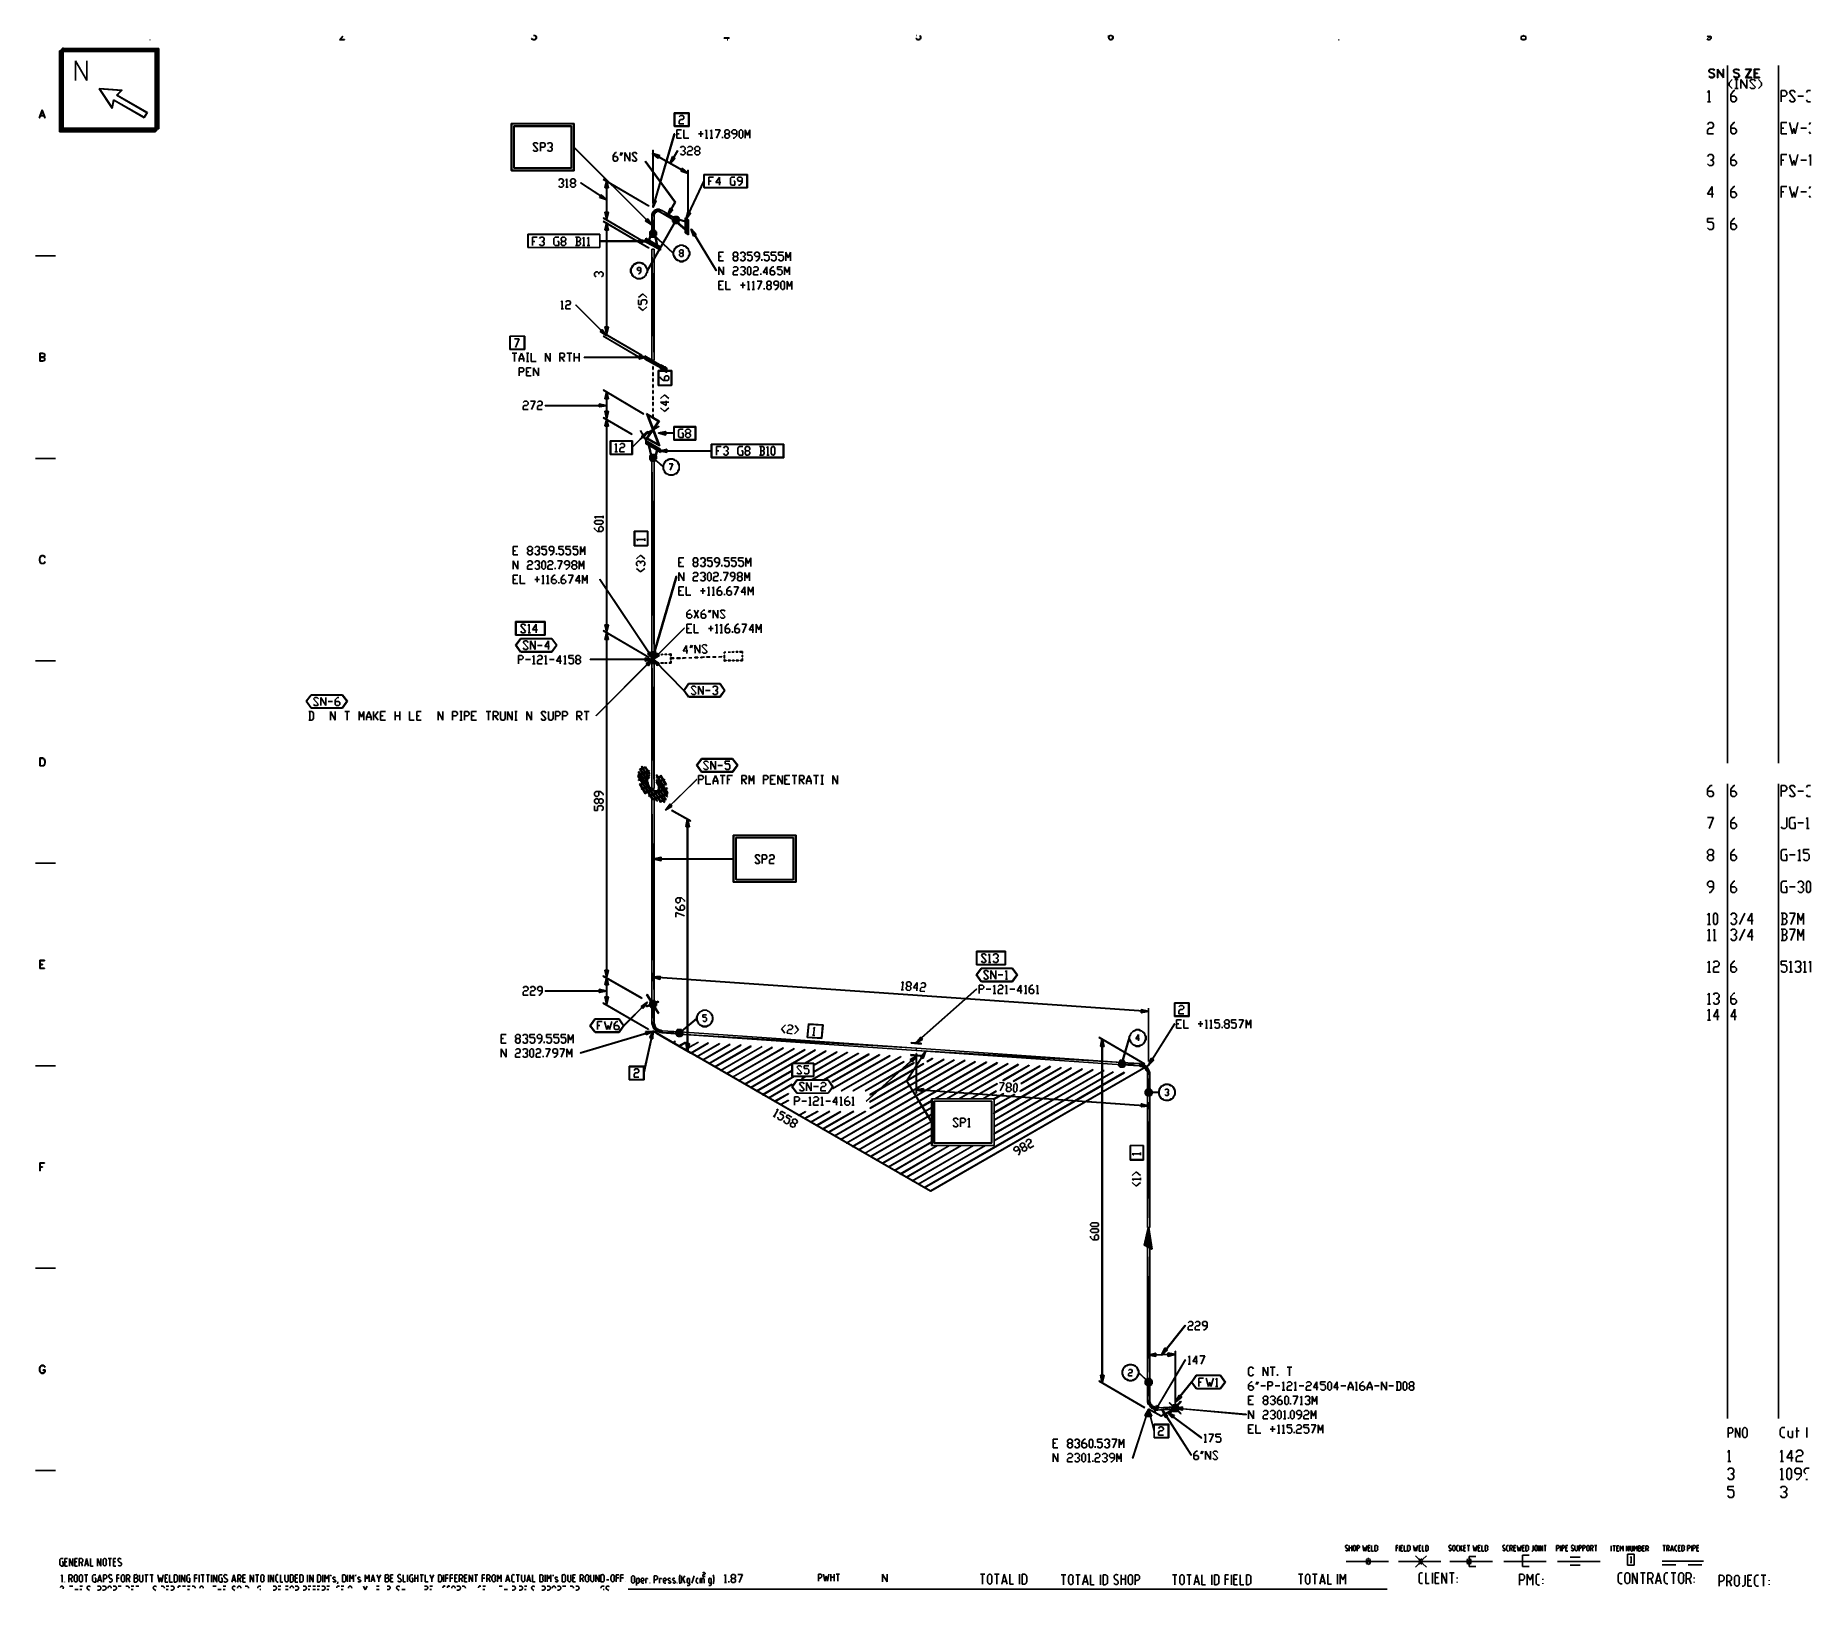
# Model space of a CAD drawing. Header units: millimetres. Extents: x 43 to 869, y -758 to -34.
import ezdxf

# ---------------------------------------------------------------- set-up
doc = ezdxf.new("R2010")
doc.units = ezdxf.units.MM
doc.layers.add('PDF_LINES', color=4, linetype='Continuous')

msp = doc.modelspace()

# ---------------------------------------------------------------- linework, layer by layer
at = {"layer": 'PDF_LINES'}
for p, q in [((54.28, -78.52), (54.04, -40.96)), ((54.04, -40.96), (54.04, -78.64)), ((54.28, -78.52), (54.04, -40.96)), ((54.04, -40.96), (54.28, -41.2)), ((54.04, -40.96), (54.28, -41.2)), ((99.04, -40.96), (54.04, -40.96)), ((54.28, -41.2), (99.04, -40.96)), ((54.28, -41.2), (99.04, -40.96)), ((54.28, -41.2), (54.28, -78.52)), ((98.92, -41.2), (54.28, -41.2)), ((54.64, -78.16), (54.52, -40.6)), ((54.52, -40.6), (54.52, -78.28)), ((54.64, -78.16), (54.52, -40.6)), ((54.52, -40.6), (54.64, -40.84)), ((54.52, -40.6), (54.64, -40.84)), ((99.4, -40.6), (54.52, -40.6)), ((54.64, -40.84), (99.4, -40.6)), ((54.64, -40.84), (99.4, -40.6)), ((54.64, -40.84), (54.64, -78.16)), ((99.28, -40.84), (54.64, -40.84)), ((55, -77.8), (54.88, -40.24)), ((54.88, -40.24), (54.88, -77.92)), ((55, -77.8), (54.88, -40.24)), ((54.88, -40.24), (55, -40.36)), ((54.88, -40.24), (55, -40.36)), ((99.76, -40.24), (54.88, -40.24)), ((55, -40.36), (99.76, -40.24)), ((55, -40.36), (99.76, -40.24)), ((55, -40.36), (55, -77.8)), ((99.64, -40.36), (55, -40.36)), ((55.36, -77.44), (55.24, -39.88)), ((55.24, -39.88), (55.24, -77.56)), ((55.36, -77.44), (55.24, -39.88)), ((55.24, -39.88), (55.36, -40)), ((55.24, -39.88), (55.36, -40)), ((100.24, -39.88), (55.24, -39.88)), ((55.36, -40), (100.24, -39.88)), ((55.36, -40), (100.24, -39.88)), ((55.36, -40), (55.36, -77.44)), ((100, -40), (55.36, -40)), ((55.72, -76.96), (55.6, -39.52)), ((55.6, -39.52), (55.6, -77.2)), ((55.72, -76.96), (55.6, -39.52)), ((55.6, -39.52), (55.72, -39.52)), ((55.72, -39.52), (55.72, -76.96)), ((96.28, -35.8), (96.16, -35.8)), ((99.04, -40.96), (98.92, -41.2)), ((99.04, -40.96), (98.92, -41.2)), ((98.92, -41.2), (99.04, -78.28)), ((98.92, -41.2), (99.04, -78.28)), ((98.92, -78.16), (98.92, -41.2)), ((99.04, -78.28), (99.04, -40.96)), ((99.4, -40.6), (99.28, -40.84)), ((99.4, -40.6), (99.28, -40.84)), ((99.28, -40.84), (99.4, -77.92)), ((99.28, -40.84), (99.4, -77.92)), ((99.28, -77.8), (99.28, -40.84)), ((99.4, -77.92), (99.4, -40.6)), ((99.76, -40.24), (99.64, -40.36)), ((99.76, -40.24), (99.64, -40.36)), ((99.64, -40.36), (99.76, -77.56)), ((99.64, -40.36), (99.76, -77.56)), ((99.64, -77.44), (99.64, -40.36)), ((99.76, -77.56), (99.76, -40.24)), ((100.24, -39.88), (100, -40)), ((100.24, -39.88), (100, -40)), ((100, -40), (100.24, -77.2)), ((100, -40), (100.24, -77.2)), ((100, -76.96), (100, -40)), ((100.24, -77.2), (100.24, -39.88)), ((184.48, -35.8), (185.92, -34.12)), ((186.76, -35.8), (184.48, -35.8)), ((186.04, -34.12), (184.6, -35.8)), ((184.6, -35.56), (186.76, -35.56)), ((186.76, -35.56), (186.76, -35.8)), ((274, -35.44), (273.88, -35.08)), ((273.88, -35.08), (274, -35.08)), ((274.24, -35.44), (274, -35.08)), ((274.6, -35.56), (274, -35.32)), ((274.24, -35.56), (274, -35.44)), ((274.72, -35.56), (274.24, -35.44)), ((274.72, -35.8), (274.24, -35.56)), ((274.72, -33.76), (275.2, -33.76)), ((275.2, -35.56), (274.72, -35.56)), ((275.2, -35.8), (274.72, -35.8)), ((275.2, -33.76), (275.68, -34)), ((275.68, -35.44), (275.2, -35.56)), ((275.68, -35.56), (275.2, -35.8)), ((275.32, -33.76), (275.8, -34.12)), ((275.8, -35.32), (275.32, -35.56)), ((275.68, -33.76), (276.04, -34.12)), ((275.68, -34), (276.04, -34.48)), ((276.04, -34.96), (275.68, -35.44)), ((276.04, -35.32), (275.68, -35.56)), ((275.8, -34.12), (276.04, -34.6)), ((276.04, -34.84), (275.8, -35.32)), ((276.04, -34.12), (276.16, -34.6)), ((276.04, -34.6), (276.04, -34.84)), ((276.16, -34.84), (276.04, -35.32)), ((276.16, -34.6), (276.16, -34.84)), ((363.4, -34.96), (365.8, -34.96)), ((365.8, -34.84), (363.52, -34.84)), ((364.96, -35.8), (365.2, -35.8)), ((365.8, -34.96), (365.8, -34.84)), ((453.04, -35.44), (452.8, -35.08)), ((452.8, -35.08), (453.04, -35.08)), ((453.04, -33.76), (453.16, -33.76)), ((453.16, -35.44), (453.04, -35.08)), ((453.52, -35.56), (453.04, -35.32)), ((453.16, -35.56), (453.04, -35.44)), ((453.64, -35.56), (453.16, -35.44)), ((453.64, -35.8), (453.16, -35.56)), ((454.12, -35.56), (453.64, -35.56)), ((454.12, -35.8), (453.64, -35.8)), ((454.6, -35.44), (454.12, -35.56)), ((454.6, -35.56), (454.12, -35.8)), ((454.84, -35.32), (454.36, -35.56)), ((454.6, -33.76), (454.96, -34.24)), ((454.96, -34.96), (454.6, -35.44)), ((454.96, -35.32), (454.6, -35.56)), ((454.84, -34), (454.96, -34.48)), ((454.96, -34.84), (454.84, -35.32)), ((454.96, -34), (455.08, -34.48)), ((454.96, -34.48), (454.96, -34.84)), ((455.08, -34.84), (454.96, -35.32)), ((455.08, -34.48), (455.08, -34.84)), ((542.44, -33.76), (542.44, -34.6)), ((542.44, -34.6), (542.68, -35.32)), ((542.92, -33.76), (542.68, -34.12)), ((542.68, -33.76), (542.68, -34.6)), ((542.92, -34), (542.68, -34.48)), ((542.8, -34.12), (542.68, -34.6)), ((542.68, -34.6), (542.8, -35.32)), ((542.68, -34.96), (542.92, -35.44)), ((542.68, -35.32), (542.92, -35.56)), ((543.28, -33.76), (542.8, -34.12)), ((542.8, -35.32), (543.28, -35.56)), ((543.4, -33.76), (542.92, -34)), ((542.92, -35.44), (543.4, -35.56)), ((542.92, -35.56), (543.4, -35.8)), ((543.64, -33.76), (543.4, -33.76)), ((543.4, -35.56), (543.64, -35.56)), ((543.4, -35.8), (543.64, -35.8)), ((544.12, -34), (543.64, -33.76)), ((543.64, -35.56), (544.12, -35.44)), ((543.64, -35.8), (544.12, -35.56)), ((544.24, -34.12), (543.76, -33.76)), ((543.76, -35.56), (544.24, -35.32)), ((544.48, -34.12), (544.12, -33.76)), ((544.48, -34.48), (544.12, -34)), ((544.12, -35.44), (544.48, -34.96)), ((544.12, -35.56), (544.48, -35.32)), ((544.48, -34.6), (544.24, -34.12)), ((544.24, -35.32), (544.48, -34.84)), ((544.6, -34.6), (544.48, -34.12)), ((544.48, -34.84), (544.48, -34.6)), ((544.48, -35.32), (544.6, -34.84)), ((544.6, -34.84), (544.6, -34.6)), ((649.84, -35.8), (649.6, -35.8)), ((734.56, -34.6), (734.68, -34.24)), ((734.56, -35.08), (734.56, -34.6)), ((734.68, -35.44), (734.56, -35.08)), ((734.68, -34.24), (735.04, -34)), ((734.68, -34.6), (734.92, -34.24)), ((734.68, -35.08), (734.68, -34.6)), ((734.92, -35.44), (734.68, -35.08)), ((734.68, -35.32), (735.16, -35.56)), ((734.92, -35.56), (734.68, -35.44)), ((734.92, -34.24), (735.04, -34.12)), ((735.4, -35.56), (734.92, -35.44)), ((735.4, -35.8), (734.92, -35.56)), ((735.04, -34), (735.4, -33.76)), ((735.04, -34.12), (735.4, -34)), ((735.4, -33.76), (736, -34)), ((735.4, -34), (736, -33.76)), ((736, -35.56), (735.4, -35.56)), ((736, -35.8), (735.4, -35.8)), ((736, -33.76), (736.36, -34)), ((736, -34), (736.36, -34.12)), ((736.48, -35.44), (736, -35.56)), ((736.48, -35.56), (736, -35.8)), ((736.24, -35.56), (736.72, -35.32)), ((736.36, -34), (736.72, -34.24)), ((736.36, -34.12), (736.48, -34.24)), ((736.48, -34.24), (736.72, -34.6)), ((736.72, -35.08), (736.48, -35.44)), ((736.72, -35.44), (736.48, -35.56)), ((736.72, -34.24), (736.84, -34.6)), ((736.72, -34.6), (736.72, -35.08)), ((736.84, -35.08), (736.72, -35.44)), ((736.84, -34.6), (736.84, -35.08)), ((821.56, -34.24), (821.2, -34)), ((821.32, -35.56), (821.2, -35.32)), ((821.2, -35.32), (821.32, -35.32)), ((821.8, -34.24), (821.32, -34)), ((821.32, -35.32), (821.56, -35.56)), ((821.8, -35.56), (821.32, -35.44)), ((821.8, -35.8), (821.32, -35.56)), ((822.04, -34.24), (821.56, -34.12)), ((822.04, -34.48), (821.56, -34.24)), ((822.16, -35.56), (821.8, -35.56)), ((822.16, -35.8), (821.8, -35.8)), ((822.16, -34.24), (822.04, -34.24)), ((822.16, -34.48), (822.04, -34.48)), ((822.64, -34.12), (822.16, -34.24)), ((822.64, -34.24), (822.16, -34.48)), ((822.64, -35.44), (822.16, -35.56)), ((822.64, -35.56), (822.16, -35.8)), ((822.88, -34), (822.28, -34.24)), ((822.88, -35.08), (822.52, -35.56)), ((823, -34), (822.64, -34.24)), ((823, -35.08), (822.64, -35.56)), ((823, -34.24), (822.88, -35.08)), ((823.12, -34.24), (823, -35.08)), ((61.48, -54.76), (61.48, -45.52)), ((61.48, -45.52), (66.76, -54.76)), ((66.76, -54.76), (66.76, -45.52)), ((98.68, -41.44), (98.56, -41.44)), ((98.56, -41.44), (98.68, -78.64)), ((98.56, -41.44), (98.68, -78.64)), ((98.56, -78.52), (98.56, -41.44)), ((98.68, -78.64), (98.68, -41.44)), ((822.4, -49.48), (821.92, -49.96)), ((822.88, -49.36), (822.4, -49.48)), ((822.4, -49.72), (822.88, -49.48)), ((823.72, -49.36), (822.88, -49.36)), ((822.88, -49.48), (823.72, -49.48)), ((824.32, -49.48), (823.72, -49.36)), ((823.72, -49.48), (824.08, -49.72)), ((824.68, -49.96), (824.32, -49.48)), ((828.64, -52.84), (826, -49.36)), ((826, -49.36), (826, -53.44)), ((828.76, -49.36), (828.64, -49.36)), ((828.64, -49.36), (828.64, -52.84)), ((828.76, -53.44), (828.76, -49.36)), ((830.68, -47.68), (830.68, -372.52)), ((834.4, -49.36), (833.8, -49.6)), ((835.24, -49.36), (834.4, -49.36)), ((835.84, -49.6), (835.24, -49.36)), ((841.6, -49.36), (839.08, -53.44)), ((841.84, -49.36), (839.08, -49.36)), ((839.08, -49.36), (839.08, -49.6)), ((839.32, -53.44), (841.84, -49.36)), ((843.16, -49.36), (843.16, -53.44)), ((843.16, -49.36), (845.56, -49.36)), ((845.56, -49.36), (845.56, -49.6)), ((854.44, -47.68), (854.44, -372.52)), ((821.92, -49.96), (821.92, -50.32)), ((821.92, -50.32), (822.16, -50.68)), ((821.92, -52.84), (822.4, -53.2)), ((822.4, -52.84), (821.92, -52.84)), ((822.16, -49.96), (822.4, -49.72)), ((822.16, -50.32), (822.16, -49.96)), ((822.4, -50.68), (822.16, -50.32)), ((822.16, -50.68), (822.4, -50.92)), ((822.76, -50.92), (822.4, -50.68)), ((822.4, -50.92), (822.76, -51.04)), ((822.52, -53.08), (822.4, -52.84)), ((822.4, -53.2), (822.88, -53.44)), ((822.88, -53.2), (822.52, -53.08)), ((823.72, -51.28), (822.76, -50.92)), ((822.76, -51.04), (823.72, -51.52)), ((823.72, -53.2), (822.88, -53.2)), ((822.88, -53.44), (823.72, -53.44)), ((824.08, -51.52), (823.72, -51.28)), ((823.72, -51.52), (824.08, -51.64)), ((824.32, -53.08), (823.72, -53.2)), ((823.72, -53.44), (824.32, -53.2)), ((824.08, -49.72), (824.32, -49.96)), ((824.44, -51.88), (824.08, -51.52)), ((824.08, -51.64), (824.32, -51.88)), ((824.32, -49.96), (824.68, -49.96)), ((824.32, -51.88), (824.44, -52.24)), ((824.32, -53.2), (824.68, -52.84)), ((824.44, -52.84), (824.32, -53.08)), ((824.68, -52.24), (824.44, -51.88)), ((824.44, -52.24), (824.44, -52.84)), ((824.68, -52.84), (824.68, -52.24)), ((826, -53.44), (826.24, -53.44)), ((826.24, -53.44), (826.24, -49.96)), ((826.24, -49.96), (828.76, -53.44)), ((832.84, -54.28), (831.52, -55.72)), ((831.52, -55.72), (831.52, -57.04)), ((831.52, -57.04), (832.84, -58.36)), ((833.8, -49.6), (833.44, -49.96)), ((833.44, -49.96), (833.44, -50.32)), ((833.44, -50.32), (833.68, -50.68)), ((833.44, -52.84), (833.8, -53.2)), ((833.8, -52.84), (833.44, -52.84)), ((833.68, -49.96), (833.8, -49.72)), ((833.68, -50.32), (833.68, -49.96)), ((833.8, -50.68), (833.68, -50.32)), ((833.68, -50.68), (833.8, -50.92)), ((833.8, -49.72), (834.4, -49.6)), ((834.28, -50.92), (833.8, -50.68)), ((833.8, -50.92), (834.28, -51.16)), ((834.04, -53.08), (833.8, -52.84)), ((833.8, -53.2), (834.4, -53.44)), ((834.4, -53.2), (834.04, -53.08)), ((834.16, -54.28), (835.6, -54.28)), ((835.24, -51.28), (834.28, -50.92)), ((834.28, -51.16), (835.24, -51.52)), ((834.4, -49.6), (835.24, -49.6)), ((835.24, -53.2), (834.4, -53.2)), ((834.4, -53.44), (835.24, -53.44)), ((834.88, -54.28), (834.88, -58.36)), ((835.24, -49.6), (835.6, -49.72)), ((835.6, -51.52), (835.24, -51.28)), ((835.24, -51.52), (835.6, -51.64)), ((835.84, -53.08), (835.24, -53.2)), ((835.24, -53.44), (835.84, -53.2)), ((835.6, -49.72), (835.84, -49.96)), ((835.96, -51.88), (835.6, -51.52)), ((835.6, -51.64), (835.84, -51.88)), ((836.2, -49.96), (835.84, -49.6)), ((835.84, -49.96), (836.2, -49.96)), ((835.84, -51.88), (835.96, -52.24)), ((835.84, -53.2), (836.2, -52.84)), ((835.96, -52.84), (835.84, -53.08)), ((836.2, -52.24), (835.96, -51.88)), ((835.96, -52.24), (835.96, -52.84)), ((836.2, -52.84), (836.2, -52.24)), ((836.92, -58.36), (836.92, -54.28)), ((836.92, -54.28), (839.68, -58.36)), ((839.08, -49.6), (841.6, -49.6)), ((841.84, -53.44), (839.08, -53.44)), ((839.32, -53.2), (841.84, -53.2)), ((839.68, -58.36), (839.68, -54.28)), ((841, -55), (841.72, -54.28)), ((843.76, -57.76), (841, -55)), ((841, -57.76), (841.72, -58.36)), ((841.72, -54.28), (843.04, -54.28)), ((841.84, -53.2), (841.84, -53.44)), ((843.04, -54.28), (843.76, -55)), ((843.04, -58.36), (843.76, -57.76)), ((845.56, -53.44), (843.16, -53.44)), ((843.4, -49.6), (843.4, -53.2)), ((845.56, -49.6), (843.4, -49.6)), ((843.4, -51.28), (844.6, -51.28)), ((844.6, -51.52), (843.4, -51.52)), ((843.4, -53.2), (845.56, -53.2)), ((844.6, -51.28), (844.6, -51.52)), ((845.08, -54.28), (846.52, -55.72)), ((846.52, -57.04), (845.08, -58.36)), ((845.56, -53.2), (845.56, -53.44)), ((846.52, -55.72), (846.52, -57.04)), ((72.64, -58.48), (72.52, -58.6)), ((72.52, -58.6), (72.64, -58.48)), ((72.52, -58.6), (78.52, -67.24)), ((72.52, -58.6), (78.52, -67.24)), ((78.52, -67.72), (72.52, -58.6)), ((83.2, -59.2), (72.52, -58.6)), ((72.52, -58.6), (82.84, -59.32)), ((83.2, -59.2), (72.52, -58.6)), ((78.52, -67.24), (72.64, -58.48)), ((72.64, -58.48), (83.2, -59.2)), ((78.52, -67.72), (79.24, -63.64)), ((79.24, -63.64), (78.52, -67.24)), ((78.52, -67.72), (79.24, -63.64)), ((79.36, -63.88), (78.52, -67.72)), ((79.24, -63.64), (79.36, -63.88)), ((79.24, -63.64), (79.36, -63.88)), ((93.4, -71.8), (79.24, -63.64)), ((79.36, -63.88), (93.4, -71.8)), ((79.36, -63.88), (93.4, -71.8)), ((93.4, -72.04), (79.36, -63.88)), ((82.84, -59.32), (80.56, -61.48)), ((94.96, -69.64), (80.56, -61.48)), ((80.56, -61.48), (94.72, -69.76)), ((94.96, -69.64), (80.56, -61.48)), ((80.56, -61.48), (80.92, -61.48)), ((80.56, -61.48), (80.92, -61.48)), ((83.2, -59.2), (80.92, -61.48)), ((80.92, -61.48), (82.84, -59.32)), ((80.92, -61.48), (82.84, -59.32)), ((80.92, -61.48), (94.96, -69.64)), ((82.84, -59.32), (83.2, -59.2)), ((82.84, -59.32), (83.2, -59.2)), ((821.44, -60.28), (822.16, -59.44)), ((821.44, -64.6), (822.76, -64.6)), ((822.16, -59.44), (822.16, -64.6)), ((832.24, -61.24), (833.56, -59.44)), ((832.24, -63.76), (832.24, -61.24)), ((832.24, -62.08), (834.16, -62.08)), ((832.84, -64.6), (832.24, -63.76)), ((834.16, -64.6), (832.84, -64.6)), ((833.56, -59.44), (834.16, -59.44)), ((834.16, -58.36), (835.6, -58.36)), ((834.16, -62.08), (834.88, -62.92)), ((834.88, -63.76), (834.16, -64.6)), ((834.88, -62.92), (834.88, -63.76)), ((841.72, -58.36), (843.04, -58.36)), ((855.64, -64.6), (855.64, -59.44)), ((855.64, -59.44), (857.56, -59.44)), ((857.56, -62.08), (855.64, -62.08)), ((857.56, -59.44), (858.28, -60.28)), ((858.28, -61.24), (857.56, -62.08)), ((858.28, -60.28), (858.28, -61.24)), ((859.6, -60.28), (860.2, -59.44)), ((862.12, -63.76), (859.6, -60.28)), ((859.6, -63.76), (860.2, -64.6)), ((860.2, -59.44), (861.52, -59.44)), ((860.2, -64.6), (861.52, -64.6)), ((861.52, -59.44), (862.12, -60.28)), ((861.52, -64.6), (862.12, -63.76)), ((863.44, -62.08), (866.08, -62.08)), ((867.4, -60.28), (868, -59.44)), ((867.4, -63.76), (868, -64.6)), ((868, -59.44), (869.32, -59.44)), ((868, -64.6), (869.32, -64.6)), ((46, -68.32), (44.56, -72.16)), ((44.56, -72.16), (44.68, -72.16)), ((44.68, -72.16), (46, -68.92)), ((44.92, -71.2), (47.08, -71.2)), ((45.04, -71.08), (46.84, -71.08)), ((47.44, -72.16), (46, -68.32)), ((46, -68.92), (47.2, -72.16)), ((47.2, -72.16), (47.44, -72.16)), ((78.52, -67.24), (78.52, -67.72)), ((78.52, -67.24), (78.52, -67.72)), ((94.96, -69.64), (93.4, -72.04)), ((93.4, -72.04), (94.72, -69.76)), ((94.72, -69.76), (93.4, -71.8)), ((93.4, -72.04), (94.72, -69.76)), ((93.4, -71.8), (93.4, -72.04)), ((93.4, -71.8), (93.4, -72.04)), ((94.72, -69.76), (94.96, -69.64)), ((94.72, -69.76), (94.96, -69.64)), ((340.48, -70), (340.24, -69.76)), ((340.24, -69.76), (347.2, -69.76)), ((340.48, -70), (340.24, -69.76)), ((340.24, -69.76), (340.48, -76)), ((340.24, -69.76), (340.48, -76)), ((340.24, -76), (340.24, -69.76)), ((347.2, -69.76), (340.48, -70)), ((347.2, -69.76), (340.48, -70)), ((340.48, -70), (346.96, -70)), ((340.48, -76), (340.48, -70)), ((342.64, -71.68), (343.12, -70.96)), ((343.12, -72.88), (342.64, -73.6)), ((342.64, -73.6), (342.64, -74.92)), ((343.12, -70.96), (344.32, -70.96)), ((344.32, -72.88), (343.12, -72.88)), ((344.32, -70.96), (344.8, -71.68)), ((344.8, -72.28), (344.32, -72.88)), ((344.8, -71.68), (344.8, -72.28)), ((346.96, -70), (347.2, -69.76)), ((346.96, -70), (347.2, -69.76)), ((347.2, -76.12), (346.96, -70)), ((346.96, -70), (346.96, -75.88)), ((347.2, -76.12), (346.96, -70)), ((347.2, -69.76), (347.2, -76.12)), ((821.44, -75.16), (822.16, -74.32)), ((822.16, -74.32), (823.48, -74.32)), ((823.48, -74.32), (824.08, -75.16)), ((832.24, -76), (833.56, -74.32)), ((833.56, -74.32), (834.16, -74.32)), ((855.64, -79.48), (855.64, -74.32)), ((855.64, -74.32), (858.28, -74.32)), ((859.6, -74.32), (860.92, -79.48)), ((862.12, -79.48), (863.44, -74.32)), ((868.72, -75.16), (869.32, -74.32)), ((98.56, -78.52), (54.04, -78.64)), ((98.56, -78.52), (54.04, -78.64)), ((54.04, -78.64), (54.28, -78.52)), ((54.04, -78.64), (54.28, -78.52)), ((54.04, -78.64), (98.68, -78.64)), ((54.28, -78.52), (98.56, -78.52)), ((98.92, -78.16), (54.52, -78.28)), ((98.92, -78.16), (54.52, -78.28)), ((54.52, -78.28), (54.64, -78.16)), ((54.52, -78.28), (54.64, -78.16)), ((54.52, -78.28), (99.04, -78.28)), ((54.64, -78.16), (98.92, -78.16)), ((99.28, -77.8), (54.88, -77.92)), ((99.28, -77.8), (54.88, -77.92)), ((54.88, -77.92), (55, -77.8)), ((54.88, -77.92), (55, -77.8)), ((54.88, -77.92), (99.4, -77.92)), ((55, -77.8), (99.28, -77.8)), ((99.64, -77.44), (55.24, -77.56)), ((99.64, -77.44), (55.24, -77.56)), ((55.24, -77.56), (55.36, -77.44)), ((55.24, -77.56), (55.36, -77.44)), ((55.24, -77.56), (99.76, -77.56)), ((55.36, -77.44), (99.64, -77.44)), ((100, -76.96), (55.6, -77.2)), ((100, -76.96), (55.6, -77.2)), ((55.6, -77.2), (55.72, -76.96)), ((55.6, -77.2), (55.72, -76.96)), ((55.6, -77.2), (100.24, -77.2)), ((55.72, -76.96), (100, -76.96)), ((98.68, -78.64), (98.56, -78.52)), ((98.68, -78.64), (98.56, -78.52)), ((99.04, -78.28), (98.92, -78.16)), ((99.04, -78.28), (98.92, -78.16)), ((99.4, -77.92), (99.28, -77.8)), ((99.4, -77.92), (99.28, -77.8)), ((99.76, -77.56), (99.64, -77.44)), ((99.76, -77.56), (99.64, -77.44)), ((100.24, -77.2), (100, -76.96)), ((100.24, -77.2), (100, -76.96)), ((264.64, -74.92), (264.4, -74.8)), ((264.4, -74.8), (293.68, -74.8)), ((264.64, -74.92), (264.4, -74.8)), ((264.4, -74.8), (264.64, -96.64)), ((264.4, -74.8), (264.64, -96.64)), ((264.4, -96.64), (264.4, -74.8)), ((293.68, -74.8), (264.64, -74.92)), ((293.68, -74.8), (264.64, -74.92)), ((264.64, -74.92), (293.44, -74.92)), ((264.64, -96.64), (264.64, -74.92)), ((265.72, -76.12), (265.6, -75.88)), ((265.6, -75.88), (292.48, -75.88)), ((265.72, -76.12), (265.6, -75.88)), ((265.6, -75.88), (265.72, -95.56)), ((265.6, -75.88), (265.72, -95.56)), ((265.6, -95.56), (265.6, -75.88)), ((292.48, -75.88), (265.72, -76.12)), ((292.48, -75.88), (265.72, -76.12)), ((265.72, -76.12), (292.36, -76.12)), ((265.72, -95.56), (265.72, -76.12)), ((292.36, -76.12), (292.48, -75.88)), ((292.36, -76.12), (292.48, -75.88)), ((292.48, -95.56), (292.36, -76.12)), ((292.36, -76.12), (292.36, -95.44)), ((292.48, -95.56), (292.36, -76.12)), ((292.48, -75.88), (292.48, -95.56)), ((293.44, -74.92), (293.68, -74.8)), ((293.44, -74.92), (293.68, -74.8)), ((293.68, -96.76), (293.44, -74.92)), ((293.44, -74.92), (293.44, -96.52)), ((293.68, -96.76), (293.44, -74.92)), ((293.68, -74.8), (293.68, -96.76)), ((340.24, -79.48), (330.28, -113.68)), ((330.4, -113.68), (340.24, -79.48)), ((330.4, -113.68), (340.24, -79.48)), ((340.48, -79.6), (330.4, -113.68)), ((340.48, -76), (340.24, -76)), ((340.24, -79.48), (340.48, -79.6)), ((340.36, -75.88), (340.36, -76.12)), ((340.36, -76.12), (346.96, -75.88)), ((346.96, -75.88), (340.36, -75.88)), ((340.36, -76.12), (346.96, -75.88)), ((347.2, -76.12), (340.36, -76.12)), ((341.44, -81.52), (341.44, -77.68)), ((341.44, -77.68), (343.72, -77.68)), ((341.44, -79.6), (342.64, -79.6)), ((341.44, -81.52), (343.72, -81.52)), ((342.64, -74.92), (344.8, -74.92)), ((344.8, -77.68), (344.8, -81.52)), ((344.8, -81.52), (347.08, -81.52)), ((346.96, -75.88), (347.2, -76.12)), ((346.96, -75.88), (347.2, -76.12)), ((353.8, -79.6), (351.52, -79.6)), ((352.6, -80.92), (352.6, -78.28)), ((354.88, -78.28), (355.36, -77.68)), ((354.88, -81.52), (355.96, -81.52)), ((355.36, -77.68), (355.36, -81.52)), ((357.04, -78.28), (357.64, -77.68)), ((357.04, -81.52), (358.24, -81.52)), ((357.64, -77.68), (357.64, -81.52)), ((359.32, -77.68), (361.6, -77.68)), ((361.6, -77.68), (359.92, -81.52)), ((362.68, -81.52), (362.68, -80.92)), ((364.36, -77.68), (363.76, -78.28)), ((363.76, -78.28), (363.76, -79)), ((363.76, -79), (364.36, -79.6)), ((363.76, -80.32), (364.36, -79.6)), ((363.76, -80.92), (363.76, -80.32)), ((364.36, -81.52), (363.76, -80.92)), ((365.44, -77.68), (364.36, -77.68)), ((364.36, -79.6), (365.44, -79.6)), ((365.44, -81.52), (364.36, -81.52)), ((366.04, -78.28), (365.44, -77.68)), ((365.44, -79.6), (366.04, -79)), ((365.44, -79.6), (366.04, -80.32)), ((366.04, -80.92), (365.44, -81.52)), ((366.04, -79), (366.04, -78.28)), ((366.04, -80.32), (366.04, -80.92)), ((367.72, -77.68), (367.12, -78.28)), ((367.12, -78.28), (367.12, -79)), ((367.12, -79), (367.72, -79.6)), ((368.8, -77.68), (367.72, -77.68)), ((367.72, -79.6), (369.4, -79.6)), ((367.72, -81.52), (368.2, -81.52)), ((368.2, -81.52), (369.4, -80.32)), ((369.4, -78.28), (368.8, -77.68)), ((369.4, -80.32), (369.4, -78.28)), ((370.48, -78.28), (371.08, -77.68)), ((370.48, -80.92), (370.48, -78.28)), ((371.08, -81.52), (370.48, -80.92)), ((371.08, -77.68), (371.56, -77.68)), ((371.56, -81.52), (371.08, -81.52)), ((371.56, -77.68), (372.16, -78.28)), ((372.16, -80.92), (371.56, -81.52)), ((372.16, -78.28), (372.16, -80.92)), ((373.24, -81.52), (373.24, -77.68)), ((373.24, -77.68), (374.32, -80.32)), ((374.32, -80.32), (375.52, -77.68)), ((375.52, -77.68), (375.52, -81.52)), ((822.16, -76.96), (821.44, -77.8)), ((821.44, -77.8), (821.44, -79.48)), ((821.44, -79.48), (824.08, -79.48)), ((823.48, -76.96), (822.16, -76.96)), ((824.08, -76), (823.48, -76.96)), ((824.08, -75.16), (824.08, -76)), ((832.24, -78.64), (832.24, -76)), ((832.24, -76.96), (834.16, -76.96)), ((832.84, -79.48), (832.24, -78.64)), ((834.16, -79.48), (832.84, -79.48)), ((834.16, -76.96), (834.88, -77.8)), ((834.88, -78.64), (834.16, -79.48)), ((834.88, -77.8), (834.88, -78.64)), ((855.64, -76.96), (856.96, -76.96)), ((855.64, -79.48), (858.28, -79.48)), ((860.92, -79.48), (861.52, -76.96)), ((861.52, -76.96), (862.12, -79.48)), ((864.76, -76.96), (867.4, -76.96)), ((868.72, -78.64), (869.32, -79.48)), ((274.6, -84.4), (275.08, -83.8)), ((276.76, -87.04), (274.6, -84.4)), ((274.6, -87.04), (275.08, -87.64)), ((275.08, -83.8), (276.28, -83.8)), ((275.08, -87.64), (276.28, -87.64)), ((276.28, -83.8), (276.76, -84.4)), ((276.28, -87.64), (276.76, -87.04)), ((277.96, -87.64), (277.96, -83.8)), ((277.96, -83.8), (279.64, -83.8)), ((279.64, -85.72), (277.96, -85.72)), ((279.64, -83.8), (280.12, -84.4)), ((280.12, -85.12), (279.64, -85.72)), ((280.12, -84.4), (280.12, -85.12)), ((281.32, -84.4), (281.8, -83.8)), ((281.8, -87.64), (281.32, -87.04)), ((281.8, -83.8), (283, -83.8)), ((283, -87.64), (281.8, -87.64)), ((283, -85.72), (282.4, -85.72)), ((283, -83.8), (283.48, -84.4)), ((283.48, -85.12), (283, -85.72)), ((283, -85.72), (283.48, -86.44)), ((283.48, -87.04), (283, -87.64)), ((283.48, -84.4), (283.48, -85.12)), ((283.48, -86.44), (283.48, -87.04)), ((293.44, -85.72), (293.56, -85.6)), ((329.8, -121.84), (293.44, -85.72)), ((293.44, -85.72), (329.68, -121.96)), ((329.8, -121.84), (293.44, -85.72)), ((293.56, -85.6), (329.8, -121.84)), ((311.8, -89.56), (312.88, -88.24)), ((311.8, -91.48), (311.8, -89.56)), ((311.8, -90.16), (313.36, -90.16)), ((312.88, -88.24), (313.36, -88.24)), ((313.36, -90.16), (313.96, -90.88)), ((313.96, -90.88), (313.96, -91.48)), ((315.04, -89.56), (315.64, -88.24)), ((316.24, -88.24), (315.64, -89.56)), ((317.32, -92.2), (317.32, -88.24)), ((317.32, -88.24), (319.6, -92.2)), ((319.6, -92.2), (319.6, -88.24)), ((320.68, -88.96), (321.28, -88.24)), ((322.84, -91.48), (320.68, -88.96)), ((321.28, -88.24), (322.36, -88.24)), ((322.36, -88.24), (322.84, -88.96)), ((330.04, -88.72), (330.16, -88.6)), ((330.04, -88.72), (330.16, -88.6)), ((330.04, -88.72), (330.16, -88.6)), ((330.04, -88.72), (330.16, -88.6)), ((330.16, -88.6), (330.04, -88.72)), ((332.8, -90.76), (330.04, -88.72)), ((330.04, -88.72), (332.68, -90.88)), ((332.8, -90.76), (330.04, -88.72)), ((333.04, -90.64), (330.04, -88.72)), ((330.04, -88.72), (332.92, -90.76)), ((333.04, -90.64), (330.04, -88.72)), ((333.04, -90.64), (330.04, -88.72)), ((330.04, -88.72), (332.92, -90.76)), ((333.04, -90.64), (330.04, -88.72)), ((333.04, -90.4), (330.04, -88.72)), ((330.04, -88.72), (332.92, -90.52)), ((333.04, -90.4), (330.04, -88.72)), ((330.04, -88.72), (346.72, -97.84)), ((330.04, -88.72), (346.72, -97.84)), ((346.6, -97.96), (330.04, -88.72)), ((330.16, -88.48), (330.16, -88.72)), ((333.64, -89.68), (330.16, -88.48)), ((330.16, -88.6), (332.8, -90.76)), ((330.16, -88.6), (333.04, -90.64)), ((330.16, -88.6), (330.16, -88.72)), ((333.28, -89.8), (330.16, -88.6)), ((330.16, -88.6), (333.04, -90.64)), ((330.16, -88.6), (330.16, -88.72)), ((333.4, -90.04), (330.16, -88.6)), ((330.16, -88.6), (333.04, -90.4)), ((330.16, -88.6), (330.16, -88.72)), ((333.16, -90.04), (330.16, -88.6)), ((346.72, -97.84), (330.16, -88.6)), ((330.16, -88.72), (333.64, -89.68)), ((330.16, -88.72), (333.64, -89.68)), ((333.4, -89.8), (330.16, -88.72)), ((330.16, -88.72), (333.28, -89.8)), ((330.16, -88.72), (333.28, -89.8)), ((333.28, -90.04), (330.16, -88.72)), ((330.16, -88.72), (333.4, -90.04)), ((330.16, -88.72), (333.4, -90.04)), ((333.28, -90.16), (330.16, -88.72)), ((330.16, -88.72), (333.16, -90.04)), ((330.16, -88.72), (333.16, -90.04)), ((333.04, -90.16), (330.16, -88.72)), ((330.4, -87.16), (330.28, -87.16)), ((330.28, -87.16), (330.4, -111.88)), ((330.28, -87.16), (330.4, -111.88)), ((330.28, -111.88), (330.28, -87.16)), ((330.4, -111.88), (330.4, -87.16)), ((332.68, -90.76), (333.4, -89.8)), ((332.68, -90.88), (332.8, -90.76)), ((332.8, -90.88), (332.68, -90.76)), ((332.8, -90.88), (333.64, -89.68)), ((333.4, -89.8), (332.8, -90.88)), ((333.4, -89.8), (332.8, -90.88)), ((332.92, -90.52), (333.04, -90.4)), ((332.92, -90.76), (333.04, -90.64)), ((332.92, -90.76), (333.04, -90.64)), ((333.16, -90.04), (333.04, -90.16)), ((333.28, -89.8), (333.28, -90.04)), ((333.4, -90.04), (333.28, -90.16)), ((333.64, -89.68), (333.4, -89.8)), ((333.64, -89.68), (333.4, -89.8)), ((341.8, -87.28), (338.2, -93.4)), ((339.4, -90.16), (338.2, -93.4)), ((339.52, -90.4), (338.2, -93.4)), ((339.52, -90.4), (338.2, -93.4)), ((338.2, -93.4), (340.12, -90.64)), ((339.76, -90.64), (338.2, -93.4)), ((338.2, -93.4), (340.24, -90.76)), ((338.2, -93.4), (340.12, -90.76)), ((338.44, -93.52), (341.8, -87.28)), ((338.44, -93.52), (341.8, -87.28)), ((341.92, -87.4), (338.44, -93.52)), ((338.44, -93.52), (339.4, -90.16)), ((338.44, -93.52), (339.4, -90.16)), ((339.52, -90.4), (338.44, -93.52)), ((338.44, -93.52), (339.52, -90.4)), ((338.44, -93.52), (339.52, -90.4)), ((338.44, -93.52), (339.52, -90.4)), ((338.44, -93.52), (339.52, -90.4)), ((339.76, -90.52), (338.44, -93.52)), ((339.76, -90.52), (338.44, -93.52)), ((340.12, -90.64), (338.44, -93.52)), ((340.12, -90.64), (338.44, -93.52)), ((338.44, -93.52), (339.76, -90.64)), ((338.44, -93.52), (339.76, -90.64)), ((340.24, -90.76), (338.44, -93.52)), ((340.24, -90.76), (338.44, -93.52)), ((340.12, -90.76), (338.44, -93.52)), ((340.12, -90.76), (338.44, -93.52)), ((338.44, -93.52), (340.24, -90.76)), ((339.88, -90.76), (338.44, -93.52)), ((338.44, -93.52), (340.48, -90.88)), ((338.44, -93.52), (340.24, -90.88)), ((339.4, -90.16), (339.52, -90.4)), ((339.4, -90.16), (339.52, -90.4)), ((340.6, -91), (339.4, -90.16)), ((339.52, -90.4), (340.6, -91)), ((339.52, -90.4), (340.6, -91)), ((340.48, -91.12), (339.52, -90.4)), ((339.52, -90.4), (339.76, -90.52)), ((339.52, -90.4), (339.76, -90.52)), ((339.76, -90.64), (339.88, -90.76)), ((340.24, -90.76), (340.12, -90.64)), ((340.24, -90.88), (340.12, -90.76)), ((340.48, -90.88), (340.24, -90.76)), ((341.8, -87.28), (341.92, -87.4)), ((343.12, -86.08), (343.72, -85.48)), ((343.72, -89.32), (343.12, -88.72)), ((343.72, -85.48), (344.8, -85.48)), ((344.8, -89.32), (343.72, -89.32)), ((344.8, -87.4), (344.32, -87.4)), ((344.8, -85.48), (345.4, -86.08)), ((345.4, -86.8), (344.8, -87.4)), ((344.8, -87.4), (345.4, -88.12)), ((345.4, -88.72), (344.8, -89.32)), ((345.4, -86.08), (345.4, -86.8)), ((345.4, -88.12), (345.4, -88.72)), ((346.48, -86.08), (347.08, -85.48)), ((347.08, -87.4), (346.48, -88.12)), ((346.48, -88.12), (346.48, -89.32)), ((346.48, -89.32), (348.76, -89.32)), ((347.08, -85.48), (348.16, -85.48)), ((348.16, -87.4), (347.08, -87.4)), ((348.16, -85.48), (348.76, -86.08)), ((348.76, -86.8), (348.16, -87.4)), ((348.76, -86.08), (348.76, -86.8)), ((350.44, -85.48), (349.84, -86.08)), ((349.84, -86.08), (349.84, -86.8)), ((349.84, -86.8), (350.44, -87.4)), ((349.84, -88.12), (350.44, -87.4)), ((349.84, -88.72), (349.84, -88.12)), ((350.44, -89.32), (349.84, -88.72)), ((351.52, -85.48), (350.44, -85.48)), ((350.44, -87.4), (351.52, -87.4)), ((351.52, -89.32), (350.44, -89.32)), ((352.12, -86.08), (351.52, -85.48)), ((351.52, -87.4), (352.12, -86.8)), ((351.52, -87.4), (352.12, -88.12)), ((352.12, -88.72), (351.52, -89.32)), ((352.12, -86.8), (352.12, -86.08)), ((352.12, -88.12), (352.12, -88.72)), ((821.44, -90.04), (822.16, -89.2)), ((822.16, -89.2), (823.48, -89.2)), ((823.48, -89.2), (824.08, -90.04)), ((824.08, -90.88), (823.48, -91.84)), ((824.08, -90.04), (824.08, -90.88)), ((832.24, -90.88), (833.56, -89.2)), ((832.24, -93.52), (832.24, -90.88)), ((833.56, -89.2), (834.16, -89.2)), ((855.64, -94.36), (855.64, -89.2)), ((855.64, -89.2), (858.28, -89.2)), ((859.6, -89.2), (860.92, -94.36)), ((862.12, -94.36), (863.44, -89.2)), ((868.72, -90.04), (869.32, -89.2)), ((869.32, -89.2), (869.32, -94.36)), ((264.64, -96.64), (264.4, -96.64)), ((264.52, -96.52), (264.52, -96.76)), ((264.52, -96.76), (293.44, -96.52)), ((293.44, -96.52), (264.52, -96.52)), ((264.52, -96.76), (293.44, -96.52)), ((293.68, -96.76), (264.52, -96.76)), ((265.72, -95.56), (265.6, -95.56)), ((265.72, -95.44), (265.72, -95.56)), ((265.72, -95.56), (292.36, -95.44)), ((292.36, -95.44), (265.72, -95.44)), ((265.72, -95.56), (292.36, -95.44)), ((292.48, -95.56), (265.72, -95.56)), ((292.36, -95.44), (292.48, -95.56)), ((292.36, -95.44), (292.48, -95.56)), ((293.44, -96.52), (293.68, -96.76)), ((293.44, -96.52), (293.68, -96.76)), ((312.28, -92.2), (311.8, -91.48)), ((313.36, -92.2), (312.28, -92.2)), ((313.96, -91.48), (313.36, -92.2)), ((320.68, -91.48), (321.28, -92.2)), ((321.28, -92.2), (322.36, -92.2)), ((322.36, -92.2), (322.84, -91.48)), ((326.68, -92.44), (326.92, -92.32)), ((340.84, -111.28), (326.68, -92.44)), ((326.68, -92.44), (340.6, -111.4)), ((340.84, -111.28), (326.68, -92.44)), ((326.92, -92.32), (340.84, -111.28)), ((338.2, -93.4), (340.48, -91)), ((338.44, -93.52), (338.2, -93.4)), ((338.2, -93.4), (338.44, -93.52)), ((338.44, -93.52), (338.2, -93.4)), ((338.2, -93.4), (338.44, -93.52)), ((338.44, -93.52), (338.2, -93.4)), ((338.2, -93.4), (338.44, -93.52)), ((338.44, -93.52), (338.2, -93.4)), ((338.2, -93.4), (338.44, -93.52)), ((338.2, -93.4), (338.44, -93.52)), ((340.48, -91), (338.44, -93.52)), ((340.48, -91), (338.44, -93.52)), ((338.44, -93.52), (340.6, -91.12)), ((340.6, -91.12), (340.48, -91)), ((340.6, -91), (340.48, -91.12)), ((343.96, -95.68), (343.36, -96.88)), ((343.36, -96.88), (343.6, -96.76)), ((343.36, -96.88), (343.6, -96.76)), ((346.72, -97.84), (343.36, -96.88)), ((343.36, -96.88), (346.6, -97.96)), ((346.72, -97.84), (343.36, -96.88)), ((343.48, -96.76), (343.6, -96.52)), ((343.48, -96.88), (343.6, -96.76)), ((346.72, -97.84), (343.48, -96.76)), ((343.48, -96.76), (346.6, -97.96)), ((346.72, -97.84), (343.48, -96.76)), ((346.72, -97.84), (343.48, -96.88)), ((343.48, -96.88), (346.6, -97.96)), ((346.72, -97.84), (343.48, -96.88)), ((343.6, -96.76), (343.96, -95.68)), ((343.6, -96.76), (343.96, -95.68)), ((344.2, -95.68), (343.6, -96.76)), ((343.6, -96.52), (346.72, -97.84)), ((343.6, -96.76), (346.72, -97.84)), ((343.6, -96.76), (346.72, -97.84)), ((343.72, -96.52), (343.72, -96.4)), ((343.72, -96.4), (346.72, -97.84)), ((346.72, -97.84), (343.72, -96.52)), ((343.72, -96.52), (346.6, -97.96)), ((346.72, -97.84), (343.72, -96.52)), ((343.96, -96.16), (343.84, -96.28)), ((343.84, -96.28), (346.72, -97.84)), ((343.84, -96.28), (346.72, -97.84)), ((346.6, -97.96), (343.84, -96.28)), ((344.08, -95.56), (343.96, -95.8)), ((343.96, -95.68), (344.2, -95.68)), ((343.96, -95.8), (346.72, -97.84)), ((343.96, -95.8), (346.72, -97.84)), ((346.6, -97.96), (343.96, -95.8)), ((346.72, -97.84), (343.96, -96.16)), ((346.72, -97.84), (344.08, -95.56)), ((344.08, -95.8), (344.08, -95.92)), ((346.72, -97.84), (344.08, -95.8)), ((344.08, -95.92), (346.72, -97.84)), ((344.08, -95.92), (346.72, -97.84)), ((346.6, -97.96), (344.08, -95.92)), ((344.08, -96.04), (344.08, -96.16)), ((346.72, -97.84), (344.08, -96.04)), ((344.08, -96.16), (346.72, -97.84)), ((344.08, -96.16), (346.72, -97.84)), ((346.6, -97.96), (344.08, -96.16)), ((346.72, -96.4), (346.6, -96.4)), ((346.6, -96.4), (346.72, -117.28)), ((346.6, -96.4), (346.72, -117.28)), ((346.6, -117.28), (346.6, -96.4)), ((346.72, -97.84), (346.6, -97.96)), ((346.6, -97.96), (346.72, -97.84)), ((346.72, -97.84), (346.6, -97.96)), ((346.6, -97.96), (346.72, -97.84)), ((346.72, -97.84), (346.6, -97.96)), ((346.6, -97.96), (346.72, -97.84)), ((346.72, -97.84), (346.6, -97.96)), ((346.6, -97.96), (346.72, -97.84)), ((346.72, -97.84), (346.6, -97.96)), ((346.72, -117.28), (346.72, -96.4)), ((354.16, -98.56), (354.04, -98.44)), ((354.04, -98.44), (374.32, -98.44)), ((354.16, -98.56), (354.04, -98.44)), ((354.04, -98.44), (354.16, -104.56)), ((354.04, -98.44), (354.16, -104.56)), ((354.04, -104.56), (354.04, -98.44)), ((374.32, -98.44), (354.16, -98.56)), ((374.32, -98.44), (354.16, -98.56)), ((354.16, -98.56), (374.08, -98.56)), ((354.16, -104.56), (354.16, -98.56)), ((374.08, -98.56), (374.32, -98.44)), ((374.08, -98.56), (374.32, -98.44)), ((374.32, -104.68), (374.08, -98.56)), ((374.08, -98.56), (374.08, -104.56)), ((374.32, -104.68), (374.08, -98.56)), ((374.32, -98.44), (374.32, -104.68)), ((822.16, -94.36), (821.44, -93.52)), ((823.48, -94.36), (822.16, -94.36)), ((823.48, -91.84), (822.76, -91.84)), ((823.48, -91.84), (824.08, -92.68)), ((824.08, -93.52), (823.48, -94.36)), ((824.08, -92.68), (824.08, -93.52)), ((832.24, -91.84), (834.16, -91.84)), ((832.84, -94.36), (832.24, -93.52)), ((834.16, -94.36), (832.84, -94.36)), ((834.16, -91.84), (834.88, -92.68)), ((834.88, -93.52), (834.16, -94.36)), ((834.88, -92.68), (834.88, -93.52)), ((855.64, -91.84), (856.96, -91.84)), ((860.92, -94.36), (861.52, -91.84)), ((861.52, -91.84), (862.12, -94.36)), ((864.76, -91.84), (867.4, -91.84)), ((286.48, -101.2), (287.08, -100.48)), ((287.08, -104.44), (286.48, -103.72)), ((287.08, -100.48), (288.16, -100.48)), ((288.16, -104.44), (287.08, -104.44)), ((288.16, -102.52), (287.56, -102.52)), ((288.16, -100.48), (288.76, -101.2)), ((288.76, -101.8), (288.16, -102.52)), ((288.16, -102.52), (288.76, -103.12)), ((288.76, -103.72), (288.16, -104.44)), ((288.76, -101.2), (288.76, -101.8)), ((288.76, -103.12), (288.76, -103.72)), ((289.84, -101.2), (290.32, -100.48)), ((289.84, -104.44), (290.92, -104.44)), ((290.32, -100.48), (290.32, -104.44)), ((292.6, -100.48), (292, -101.2)), ((292, -101.2), (292, -101.8)), ((292, -101.8), (292.6, -102.52)), ((292, -103.12), (292.6, -102.52)), ((292, -103.72), (292, -103.12)), ((292.6, -104.44), (292, -103.72)), ((293.68, -100.48), (292.6, -100.48)), ((292.6, -102.52), (293.68, -102.52)), ((293.68, -104.44), (292.6, -104.44)), ((294.28, -101.2), (293.68, -100.48)), ((293.68, -102.52), (294.28, -101.8)), ((293.68, -102.52), (294.28, -103.12)), ((294.28, -103.72), (293.68, -104.44)), ((294.28, -101.8), (294.28, -101.2)), ((294.28, -103.12), (294.28, -103.72)), ((296.68, -102.4), (296.8, -102.28)), ((308.8, -110.08), (296.68, -102.4)), ((296.68, -102.4), (308.68, -110.2)), ((308.8, -110.08), (296.68, -102.4)), ((296.8, -102.28), (308.8, -110.08)), ((307.36, -100.6), (307.24, -100.84)), ((307.24, -100.84), (328.48, -113.08)), ((307.24, -100.84), (328.48, -113.08)), ((328.48, -113.2), (307.24, -100.84)), ((328.48, -113.08), (307.36, -100.6)), ((308.68, -101.2), (307.96, -104.56)), ((307.96, -104.56), (308.08, -104.68)), ((308.08, -104.68), (308.68, -101.2)), ((308.08, -104.68), (308.68, -101.2)), ((308.68, -101.2), (308.08, -104.56)), ((308.92, -101.32), (308.08, -104.68)), ((309.4, -104.56), (308.08, -104.68)), ((309.4, -104.56), (308.08, -104.68)), ((308.08, -104.68), (308.08, -104.56)), ((308.08, -104.56), (309.4, -104.56)), ((308.08, -104.56), (308.32, -104.68)), ((308.08, -104.68), (309.64, -104.68)), ((308.32, -104.68), (308.68, -101.2)), ((308.32, -104.68), (308.68, -101.2)), ((308.68, -101.2), (308.32, -104.56)), ((308.92, -101.32), (308.32, -104.68)), ((308.32, -104.56), (308.44, -104.56)), ((308.44, -104.56), (308.68, -101.2)), ((308.44, -104.56), (308.68, -101.2)), ((308.68, -101.2), (308.44, -104.56)), ((308.92, -101.32), (308.44, -104.56)), ((308.44, -104.56), (308.68, -104.56)), ((308.68, -101.2), (308.92, -101.32)), ((308.92, -101.2), (308.68, -101.32)), ((308.68, -101.2), (308.92, -101.32)), ((308.92, -101.2), (308.68, -101.32)), ((308.68, -101.2), (308.92, -101.32)), ((308.92, -101.2), (308.68, -101.32)), ((308.68, -104.56), (308.68, -101.2)), ((308.68, -104.56), (308.68, -101.2)), ((308.68, -101.2), (308.92, -101.32)), ((308.92, -101.2), (308.68, -101.32)), ((308.68, -101.32), (309.64, -104.68)), ((308.68, -101.32), (309.64, -104.68)), ((309.4, -104.56), (308.68, -101.32)), ((308.68, -101.32), (309.4, -104.56)), ((308.68, -101.32), (309.4, -104.56)), ((309.28, -104.68), (308.68, -101.32)), ((308.68, -101.32), (309.28, -104.56)), ((308.68, -101.32), (309.28, -104.56)), ((309.04, -104.56), (308.68, -101.32)), ((308.92, -101.32), (308.68, -104.56)), ((308.68, -101.32), (309.04, -104.56)), ((308.68, -101.32), (309.04, -104.56)), ((308.92, -104.56), (308.68, -101.32)), ((308.92, -119.44), (308.68, -101.32)), ((308.68, -101.32), (308.68, -119.44)), ((308.92, -119.44), (308.68, -101.32)), ((308.68, -101.32), (308.92, -101.32)), ((309.64, -104.68), (308.92, -101.2)), ((309.4, -104.56), (308.92, -101.2)), ((309.28, -104.56), (308.92, -101.2)), ((309.04, -104.56), (308.92, -101.2)), ((308.92, -101.32), (308.92, -119.44)), ((309.04, -104.56), (308.92, -104.56)), ((309.28, -104.56), (309.04, -104.56)), ((309.4, -104.56), (309.28, -104.68)), ((309.64, -104.68), (309.4, -104.56)), ((309.64, -104.68), (309.4, -104.56)), ((354.04, -101.44), (345.64, -119.2)), ((345.88, -119.32), (354.04, -101.44)), ((345.88, -119.32), (354.04, -101.44)), ((354.16, -101.44), (345.88, -119.32)), ((354.04, -101.44), (354.16, -101.44)), ((354.16, -104.56), (354.04, -104.56)), ((354.16, -104.56), (354.16, -104.68)), ((354.16, -104.68), (374.08, -104.56)), ((374.08, -104.56), (354.16, -104.56)), ((354.16, -104.68), (374.08, -104.56)), ((374.32, -104.68), (354.16, -104.68)), ((356.32, -103.48), (356.32, -99.64)), ((356.32, -99.64), (358.6, -99.64)), ((356.32, -101.56), (357.4, -101.56)), ((359.68, -102.16), (361.36, -99.64)), ((361.96, -102.16), (359.68, -102.16)), ((361.36, -99.64), (361.36, -103.48)), ((366.4, -100.24), (366.88, -99.64)), ((366.4, -102.88), (366.4, -100.24)), ((366.88, -103.48), (366.4, -102.88)), ((366.88, -99.64), (368.56, -99.64)), ((368.56, -103.48), (366.88, -103.48)), ((368.08, -101.56), (368.56, -101.56)), ((368.56, -101.56), (368.56, -103.48)), ((370.24, -99.64), (369.76, -100.24)), ((369.76, -100.24), (369.76, -100.84)), ((369.76, -100.84), (370.24, -101.56)), ((371.44, -99.64), (370.24, -99.64)), ((370.24, -101.56), (371.92, -101.56)), ((370.24, -103.48), (370.84, -103.48)), ((370.84, -103.48), (371.92, -102.16)), ((371.92, -100.24), (371.44, -99.64)), ((371.92, -102.16), (371.92, -100.24)), ((374.08, -104.56), (374.32, -104.68)), ((374.08, -104.56), (374.32, -104.68)), ((821.44, -107.56), (823.48, -104.08)), ((823.48, -104.08), (823.48, -109.24)), ((832.24, -105.76), (833.56, -104.08)), ((832.24, -108.4), (832.24, -105.76)), ((832.24, -106.6), (834.16, -106.6)), ((833.56, -104.08), (834.16, -104.08)), ((834.16, -106.6), (834.88, -107.56)), ((855.64, -109.24), (855.64, -104.08)), ((855.64, -104.08), (858.28, -104.08)), ((855.64, -106.6), (856.96, -106.6)), ((859.6, -104.08), (860.92, -109.24)), ((860.92, -109.24), (861.52, -106.6)), ((861.52, -106.6), (862.12, -109.24)), ((862.12, -109.24), (863.44, -104.08)), ((864.76, -106.6), (867.4, -106.6)), ((868.72, -104.92), (869.32, -104.08)), ((306.28, -107.92), (305.44, -109.12)), ((305.44, -109.12), (305.8, -109)), ((305.44, -109.12), (305.8, -109)), ((308.8, -110.08), (305.44, -109.12)), ((305.44, -109.12), (308.8, -110.32)), ((308.8, -110.08), (305.44, -109.12)), ((305.56, -109), (305.68, -108.76)), ((308.8, -110.08), (305.56, -109)), ((305.56, -109), (308.68, -110.32)), ((308.8, -110.08), (305.56, -109)), ((305.68, -108.76), (308.8, -110.08)), ((305.8, -109), (306.28, -107.92)), ((305.8, -109), (306.28, -107.92)), ((306.4, -108.04), (305.8, -109)), ((305.8, -108.64), (305.8, -108.4)), ((305.8, -108.4), (308.8, -110.08)), ((305.8, -108.76), (305.8, -108.64)), ((305.8, -108.64), (308.8, -110.08)), ((308.8, -110.08), (305.8, -108.64)), ((305.8, -108.64), (308.68, -110.32)), ((308.8, -110.08), (305.8, -108.64)), ((308.8, -110.08), (305.8, -108.76)), ((305.8, -108.76), (308.68, -110.32)), ((308.8, -110.08), (305.8, -108.76)), ((305.8, -109), (308.8, -110.08)), ((306.28, -107.92), (306.16, -108.04)), ((306.16, -108.04), (308.8, -110.08)), ((306.16, -108.04), (308.8, -110.08)), ((308.68, -110.2), (306.16, -108.04)), ((306.28, -108.04), (306.16, -108.16)), ((306.16, -108.16), (308.8, -110.08)), ((306.16, -108.16), (308.8, -110.08)), ((308.68, -110.2), (306.16, -108.16)), ((306.28, -108.28), (306.16, -108.4)), ((306.16, -108.4), (308.8, -110.08)), ((306.16, -108.4), (308.8, -110.08)), ((308.68, -110.2), (306.16, -108.4)), ((306.4, -107.92), (306.28, -108.04)), ((306.28, -107.92), (306.4, -108.04)), ((308.8, -110.08), (306.28, -107.92)), ((306.28, -108.04), (308.8, -110.08)), ((306.28, -108.04), (308.8, -110.08)), ((308.68, -110.2), (306.28, -108.04)), ((308.8, -110.08), (306.28, -108.04)), ((308.8, -110.08), (306.28, -108.28)), ((308.8, -110.08), (306.4, -107.92)), ((308.8, -110.08), (308.68, -110.2)), ((308.8, -110.08), (308.68, -110.2)), ((308.68, -110.32), (308.8, -110.08)), ((308.8, -110.08), (308.68, -110.2)), ((308.68, -110.32), (308.8, -110.08)), ((308.8, -110.08), (308.68, -110.2)), ((308.68, -110.32), (308.8, -110.08)), ((308.68, -110.2), (308.8, -110.08)), ((308.8, -110.32), (308.8, -110.08)), ((328.48, -113.08), (328.48, -113.2)), ((330.64, -110.2), (330.28, -113.68)), ((330.64, -110.32), (330.28, -113.68)), ((330.76, -110.32), (330.28, -113.68)), ((330.28, -113.68), (331.6, -110.56)), ((330.28, -113.68), (331.36, -110.56)), ((331, -110.56), (330.28, -113.68)), ((330.28, -113.68), (331.72, -110.68)), ((330.28, -113.68), (331.72, -110.68)), ((330.4, -111.88), (330.28, -111.88)), ((330.4, -113.8), (330.28, -113.68)), ((330.28, -113.68), (330.4, -113.68)), ((330.4, -113.8), (330.28, -113.68)), ((330.28, -113.68), (330.4, -113.68)), ((330.4, -113.8), (330.28, -113.68)), ((330.28, -113.68), (330.4, -113.68)), ((330.4, -113.8), (330.28, -113.68)), ((330.28, -113.68), (330.4, -113.68)), ((330.28, -113.68), (330.4, -113.68)), ((330.4, -113.68), (330.64, -110.2)), ((330.4, -113.68), (330.64, -110.2)), ((330.4, -113.68), (330.64, -110.32)), ((330.4, -113.68), (330.64, -110.32)), ((330.76, -110.32), (330.4, -113.68)), ((330.4, -113.68), (330.76, -110.32)), ((330.4, -113.68), (330.76, -110.32)), ((330.76, -110.44), (330.4, -113.68)), ((331, -110.44), (330.4, -113.68)), ((331.6, -110.56), (330.4, -113.8)), ((330.4, -113.8), (331.72, -110.56)), ((331.6, -110.56), (330.4, -113.8)), ((331.36, -110.56), (330.4, -113.8)), ((330.4, -113.8), (331.48, -110.56)), ((331.36, -110.56), (330.4, -113.8)), ((330.4, -113.68), (331, -110.56)), ((330.4, -113.68), (331, -110.56)), ((331.12, -110.56), (330.4, -113.68)), ((331.72, -110.68), (330.4, -113.8)), ((331.72, -110.68), (330.4, -113.8)), ((331.72, -110.68), (330.4, -113.8)), ((331.72, -110.68), (330.4, -113.8)), ((330.4, -113.8), (331.84, -110.8)), ((330.4, -113.8), (331.84, -110.8)), ((330.88, -115.24), (330.52, -115.72)), ((330.64, -110.2), (330.76, -110.44)), ((330.64, -110.2), (330.76, -110.44)), ((331.84, -110.68), (330.64, -110.2)), ((330.64, -110.32), (330.76, -110.32)), ((330.76, -110.32), (331, -110.44)), ((330.76, -110.44), (331.84, -110.68)), ((330.76, -110.44), (331.84, -110.68)), ((331.84, -110.8), (330.76, -110.44)), ((331.24, -115.12), (330.88, -115.24)), ((331.24, -116.56), (330.88, -115.24)), ((331.24, -116.56), (330.88, -115.24)), ((330.88, -115.24), (331.6, -116.2)), ((330.88, -115.24), (331.6, -116.2)), ((331, -110.56), (331.12, -110.56)), ((331.48, -114.88), (331.24, -115.12)), ((331.6, -116.2), (331.24, -115.12)), ((331.6, -116.2), (331.24, -115.12)), ((331.24, -115.12), (331.96, -116.08)), ((331.24, -115.12), (331.96, -116.08)), ((331.48, -110.56), (331.36, -110.56)), ((332.32, -114.64), (331.48, -114.88)), ((331.96, -116.08), (331.48, -114.88)), ((331.96, -116.08), (331.48, -114.88)), ((331.48, -114.88), (332.08, -115.84)), ((331.48, -114.88), (332.08, -115.84)), ((331.72, -110.56), (331.6, -110.56)), ((331.84, -110.8), (331.72, -110.68)), ((331.84, -110.8), (331.72, -110.68)), ((331.84, -110.68), (331.84, -110.8)), ((332.08, -115.84), (332.32, -114.64)), ((332.08, -115.84), (332.32, -114.64)), ((332.32, -114.64), (332.44, -115.72)), ((332.32, -114.64), (332.44, -115.72)), ((332.8, -114.64), (332.32, -114.64)), ((332.44, -115.72), (332.8, -114.64)), ((332.44, -115.72), (332.8, -114.64)), ((332.8, -114.64), (332.8, -115.72)), ((332.8, -114.64), (332.8, -115.72)), ((332.8, -115.72), (333.28, -114.64)), ((333.28, -114.64), (332.8, -114.64)), ((332.8, -115.72), (333.28, -114.64)), ((333.28, -114.64), (333.04, -115.72)), ((333.28, -114.64), (333.04, -115.72)), ((333.04, -115.72), (333.76, -114.88)), ((333.04, -115.72), (333.76, -114.88)), ((333.76, -114.88), (333.28, -114.64)), ((333.76, -114.88), (333.28, -115.84)), ((333.76, -114.88), (333.28, -115.84)), ((333.28, -115.84), (334.24, -115)), ((333.28, -115.84), (334.24, -115)), ((334.24, -115), (333.76, -114.88)), ((334.36, -115.12), (333.76, -116.08)), ((334.24, -115), (333.88, -116.08)), ((341.44, -119.2), (334.36, -115.12)), ((340.6, -111.28), (337.12, -117.4)), ((338.32, -114.16), (337.12, -117.4)), ((338.44, -114.4), (337.12, -117.4)), ((338.44, -114.4), (337.12, -117.4)), ((337.12, -117.4), (339.04, -114.64)), ((338.56, -114.64), (337.12, -117.4)), ((337.12, -117.4), (339.16, -114.76)), ((337.12, -117.4), (339.04, -114.76)), ((337.12, -117.4), (339.4, -115)), ((337.24, -117.52), (340.6, -111.28)), ((337.24, -117.52), (340.6, -111.28)), ((340.84, -111.4), (337.24, -117.52)), ((337.24, -117.4), (338.32, -114.16)), ((337.24, -117.4), (338.32, -114.16)), ((338.32, -114.4), (337.24, -117.4)), ((337.24, -117.52), (338.44, -114.4)), ((337.24, -117.52), (338.44, -114.4)), ((337.24, -117.52), (338.44, -114.4)), ((337.24, -117.52), (338.44, -114.4)), ((338.56, -114.52), (337.24, -117.52)), ((338.56, -114.52), (337.24, -117.52)), ((339.04, -114.64), (337.24, -117.52)), ((337.24, -117.52), (339.16, -114.64)), ((339.04, -114.64), (337.24, -117.52)), ((337.24, -117.52), (338.56, -114.64)), ((337.24, -117.52), (338.56, -114.64)), ((338.8, -114.64), (337.24, -117.52)), ((339.16, -114.76), (337.24, -117.52)), ((339.16, -114.76), (337.24, -117.52)), ((339.04, -114.76), (337.24, -117.52)), ((339.04, -114.76), (337.24, -117.52)), ((337.24, -117.52), (339.28, -114.88)), ((337.24, -117.52), (339.16, -114.88)), ((339.4, -115), (337.24, -117.52)), ((339.4, -115), (337.24, -117.52)), ((337.24, -117.52), (339.52, -115.12)), ((338.32, -114.16), (338.32, -114.4)), ((338.32, -114.16), (338.32, -114.4)), ((339.52, -114.88), (338.32, -114.16)), ((338.32, -114.4), (339.52, -114.88)), ((338.32, -114.4), (339.52, -114.88)), ((339.4, -115.12), (338.32, -114.4)), ((338.44, -114.4), (338.56, -114.52)), ((338.44, -114.4), (338.56, -114.52)), ((338.56, -114.64), (338.8, -114.64)), ((339.16, -114.64), (339.04, -114.64)), ((339.16, -114.88), (339.04, -114.76)), ((339.28, -114.88), (339.16, -114.76)), ((339.52, -114.88), (339.4, -115.12)), ((339.52, -115.12), (339.4, -115)), ((340.6, -111.4), (340.84, -111.28)), ((340.6, -111.28), (340.84, -111.4)), ((824.08, -107.56), (821.44, -107.56)), ((832.84, -109.24), (832.24, -108.4)), ((834.16, -109.24), (832.84, -109.24)), ((834.88, -108.4), (834.16, -109.24)), ((834.88, -107.56), (834.88, -108.4)), ((869.32, -109.24), (868.72, -108.4)), ((307.36, -118.6), (307.24, -118.84)), ((307.24, -118.84), (324.76, -128.92)), ((307.24, -118.84), (324.76, -128.92)), ((324.76, -129.04), (307.24, -118.84)), ((307.36, -120.16), (307.24, -120.28)), ((307.24, -120.28), (328.48, -132.64)), ((307.24, -120.28), (328.48, -132.64)), ((328.48, -132.76), (307.24, -120.28)), ((324.76, -128.92), (307.36, -118.6)), ((328.48, -132.64), (307.36, -120.16)), ((308.92, -119.44), (307.96, -116.08)), ((307.96, -116.08), (308.68, -119.44)), ((308.92, -119.44), (307.96, -116.08)), ((307.96, -116.08), (308.2, -116.2)), ((307.96, -116.08), (308.2, -116.2)), ((309.52, -116.08), (307.96, -116.08)), ((308.68, -120.88), (307.96, -124.24)), ((308.08, -116.2), (308.32, -116.08)), ((308.92, -119.44), (308.08, -116.2)), ((308.08, -116.2), (308.68, -119.44)), ((308.92, -119.44), (308.08, -116.2)), ((308.08, -124.36), (308.68, -120.88)), ((308.08, -124.36), (308.68, -120.88)), ((308.92, -121), (308.08, -124.36)), ((308.68, -121), (308.08, -124.24)), ((308.2, -116.2), (309.52, -116.08)), ((308.2, -116.2), (309.52, -116.08)), ((308.2, -116.2), (308.92, -119.44)), ((309.52, -116.2), (308.2, -116.2)), ((308.32, -116.08), (308.92, -119.44)), ((308.92, -119.44), (308.32, -116.08)), ((308.32, -116.08), (308.68, -119.44)), ((308.92, -119.44), (308.32, -116.08)), ((308.32, -116.08), (308.44, -116.08)), ((308.32, -124.36), (308.68, -121)), ((308.32, -124.36), (308.68, -121)), ((308.92, -121), (308.32, -124.36)), ((308.68, -121), (308.32, -124.24)), ((308.44, -116.08), (308.92, -119.44)), ((308.92, -119.44), (308.44, -116.08)), ((308.44, -116.08), (308.68, -119.44)), ((308.92, -119.44), (308.44, -116.08)), ((308.44, -116.08), (308.68, -116.08)), ((308.44, -124.36), (308.68, -121)), ((308.44, -124.36), (308.68, -121)), ((308.92, -121), (308.44, -124.36)), ((308.68, -121), (308.44, -124.24)), ((308.68, -119.44), (309.4, -116.08)), ((308.68, -119.44), (309.28, -116.08)), ((308.68, -119.44), (309.04, -116.08)), ((308.68, -119.44), (308.92, -116.08)), ((308.68, -116.08), (308.92, -119.44)), ((308.92, -119.44), (308.68, -119.44)), ((308.68, -119.44), (308.92, -119.44)), ((308.92, -119.44), (308.68, -119.44)), ((308.68, -119.44), (308.92, -119.44)), ((308.92, -119.44), (308.68, -119.44)), ((308.68, -119.44), (308.92, -119.44)), ((308.92, -119.44), (308.68, -119.44)), ((308.68, -119.44), (308.92, -119.44)), ((308.68, -119.44), (308.92, -119.44)), ((308.68, -120.88), (308.92, -121)), ((308.92, -120.88), (308.68, -121)), ((308.68, -121), (309.64, -124.36)), ((308.68, -121), (309.64, -124.36)), ((309.4, -124.24), (308.68, -121)), ((308.68, -121), (308.92, -121)), ((308.92, -121), (308.68, -121)), ((308.68, -121), (309.4, -124.24)), ((308.68, -121), (309.4, -124.24)), ((309.28, -124.36), (308.68, -121)), ((308.68, -121), (308.92, -121)), ((308.92, -121), (308.68, -121)), ((308.68, -121), (309.28, -124.24)), ((308.68, -121), (309.28, -124.24)), ((309.04, -124.36), (308.68, -121)), ((308.68, -124.36), (308.68, -121)), ((308.68, -124.36), (308.68, -121)), ((308.68, -121), (308.92, -121)), ((308.92, -121), (308.68, -124.36)), ((308.92, -121), (308.68, -121)), ((308.68, -121), (309.04, -124.24)), ((308.68, -121), (309.04, -124.24)), ((308.92, -124.36), (308.68, -121)), ((308.92, -172.84), (308.68, -121)), ((308.68, -121), (308.68, -172.84)), ((308.92, -172.84), (308.68, -121)), ((308.68, -121), (308.92, -121)), ((309.4, -116.08), (308.92, -119.44)), ((309.4, -116.08), (308.92, -119.44)), ((309.28, -116.08), (308.92, -119.44)), ((309.28, -116.08), (308.92, -119.44)), ((309.04, -116.08), (308.92, -119.44)), ((308.92, -119.44), (309.28, -116.08)), ((309.04, -116.08), (308.92, -119.44)), ((309.04, -116.08), (308.92, -116.08)), ((308.92, -116.08), (308.92, -119.44)), ((308.92, -119.44), (309.04, -116.08)), ((308.92, -116.08), (308.92, -119.44)), ((308.92, -119.44), (309.64, -116.2)), ((308.92, -119.44), (309.4, -116.2)), ((309.64, -124.36), (308.92, -120.88)), ((309.4, -124.24), (308.92, -121)), ((309.28, -124.24), (308.92, -121)), ((309.04, -124.24), (308.92, -121)), ((308.92, -121), (308.92, -172.84)), ((309.28, -116.08), (309.04, -116.08)), ((309.4, -116.2), (309.28, -116.08)), ((309.64, -116.2), (309.4, -116.08)), ((309.52, -116.08), (309.52, -116.2)), ((327.88, -119.08), (326.8, -120.04)), ((329.8, -121.84), (326.8, -120.04)), ((326.8, -120.04), (329.68, -121.96)), ((329.8, -121.84), (326.8, -120.04)), ((326.8, -120.04), (327.16, -120.04)), ((326.8, -120.04), (327.16, -120.04)), ((327.16, -120.04), (327.88, -119.08)), ((327.16, -120.04), (327.88, -119.08)), ((328, -119.2), (327.16, -120.04)), ((327.16, -119.92), (327.28, -119.8)), ((329.8, -121.84), (327.16, -119.92)), ((327.16, -119.92), (329.68, -121.96)), ((329.8, -121.84), (327.16, -119.92)), ((327.16, -120.04), (329.8, -121.84)), ((327.28, -119.68), (327.4, -119.56)), ((327.28, -119.68), (327.4, -119.56)), ((329.8, -121.84), (327.28, -119.68)), ((327.28, -119.68), (329.68, -121.96)), ((329.8, -121.84), (327.28, -119.68)), ((329.8, -121.84), (327.28, -119.68)), ((327.28, -119.68), (329.68, -121.96)), ((329.8, -121.84), (327.28, -119.68)), ((327.28, -119.8), (329.8, -121.84)), ((327.4, -119.56), (329.8, -121.84)), ((327.4, -119.56), (329.8, -121.84)), ((327.64, -119.44), (327.52, -119.56)), ((327.52, -119.56), (329.8, -121.84)), ((327.52, -119.56), (329.8, -121.84)), ((329.68, -121.96), (327.52, -119.56)), ((327.76, -119.2), (327.64, -119.32)), ((327.76, -119.2), (327.64, -119.32)), ((327.64, -119.32), (329.8, -121.84)), ((327.64, -119.32), (329.8, -121.84)), ((329.68, -121.96), (327.64, -119.32)), ((327.64, -119.32), (329.8, -121.84)), ((327.64, -119.32), (329.8, -121.84)), ((329.68, -121.96), (327.64, -119.32)), ((329.8, -121.84), (327.64, -119.44)), ((341.08, -119.8), (327.64, -143.2)), ((329.8, -121.84), (327.76, -119.2)), ((329.8, -121.84), (327.76, -119.2)), ((327.76, -143.32), (341.08, -119.8)), ((327.76, -143.32), (341.08, -119.8)), ((341.2, -119.92), (327.76, -143.32)), ((328, -119.08), (327.88, -119.2)), ((327.88, -119.08), (328, -119.2)), ((327.88, -119.2), (329.8, -121.84)), ((327.88, -119.2), (329.8, -121.84)), ((329.68, -121.96), (327.88, -119.2)), ((329.8, -121.84), (328, -119.08)), ((329.8, -121.84), (329.68, -121.96)), ((329.68, -121.96), (329.8, -121.84)), ((329.8, -121.84), (329.68, -121.96)), ((329.68, -121.96), (329.8, -121.84)), ((329.8, -121.84), (329.68, -121.96)), ((329.68, -121.96), (329.8, -121.84)), ((329.8, -121.84), (329.68, -121.96)), ((329.68, -121.96), (329.8, -121.84)), ((329.68, -121.96), (329.8, -121.84)), ((330.04, -116.68), (329.8, -117.16)), ((330.88, -117.64), (329.8, -117.16)), ((329.8, -117.16), (329.8, -117.64)), ((330.88, -117.64), (329.8, -117.16)), ((329.8, -117.16), (330.88, -117.4)), ((329.8, -117.16), (330.88, -117.4)), ((330.88, -125.92), (329.8, -117.64)), ((329.8, -117.64), (329.8, -125.92)), ((330.88, -125.92), (329.8, -117.64)), ((329.8, -117.64), (330.88, -117.64)), ((329.8, -117.64), (330.88, -117.64)), ((330.16, -115.96), (330.04, -116.68)), ((330.88, -117.4), (330.04, -116.68)), ((330.88, -117.4), (330.04, -116.68)), ((330.04, -116.68), (331, -117.04)), ((330.04, -116.68), (331, -117.04)), ((330.52, -115.72), (330.16, -115.96)), ((331, -117.04), (330.16, -115.96)), ((331, -117.04), (330.16, -115.96)), ((330.16, -115.96), (331.24, -116.56)), ((330.16, -115.96), (331.24, -116.56)), ((331.24, -116.56), (330.52, -115.72)), ((330.52, -115.72), (331.24, -116.56)), ((331, -117.04), (330.88, -117.4)), ((330.88, -117.4), (330.88, -117.64)), ((330.88, -117.64), (330.88, -125.92)), ((331.24, -116.56), (331, -117.04)), ((331.6, -116.2), (331.24, -116.56)), ((331.96, -116.08), (331.6, -116.2)), ((332.08, -115.84), (331.96, -116.08)), ((332.44, -115.72), (332.08, -115.84)), ((332.8, -115.72), (332.44, -115.72)), ((333.04, -115.72), (332.8, -115.72)), ((333.28, -115.84), (333.04, -115.72)), ((333.88, -116.08), (333.28, -115.84)), ((333.76, -116.08), (341.44, -119.2)), ((333.76, -116.08), (341.44, -119.2)), ((340.84, -120.16), (333.76, -116.08)), ((337.24, -117.52), (337.12, -117.4)), ((337.12, -117.4), (337.24, -117.4)), ((337.24, -117.52), (337.12, -117.4)), ((337.12, -117.4), (337.24, -117.52)), ((337.24, -117.52), (337.12, -117.4)), ((337.12, -117.4), (337.24, -117.52)), ((337.24, -117.52), (337.12, -117.4)), ((337.12, -117.4), (337.24, -117.52)), ((337.12, -117.4), (337.24, -117.52)), ((339.76, -120.04), (339.4, -118.96)), ((339.4, -118.96), (339.4, -120.4)), ((339.76, -120.04), (339.4, -118.96)), ((339.4, -118.96), (339.76, -119.32)), ((339.4, -118.96), (339.76, -119.32)), ((342.64, -118.96), (339.4, -118.96)), ((339.4, -120.4), (339.76, -120.04)), ((339.4, -120.4), (339.76, -120.04)), ((342.04, -120.52), (339.4, -120.4)), ((339.4, -120.4), (342.4, -121)), ((342.04, -120.52), (339.4, -120.4)), ((340.12, -120.64), (339.76, -118.36)), ((339.76, -118.36), (339.76, -120.88)), ((340.12, -120.64), (339.76, -118.36)), ((339.76, -118.36), (340.12, -118.72)), ((339.76, -118.36), (340.12, -118.72)), ((342.4, -118.36), (339.76, -118.36)), ((339.76, -119.32), (342.64, -118.96)), ((339.76, -119.32), (342.64, -118.96)), ((339.76, -119.32), (339.76, -120.04)), ((342.28, -119.32), (339.76, -119.32)), ((339.76, -120.04), (342.04, -120.52)), ((339.76, -120.88), (340.12, -120.64)), ((339.76, -120.88), (340.12, -120.64)), ((341.68, -120.76), (339.76, -120.88)), ((341.68, -120.76), (339.76, -120.88)), ((339.76, -120.88), (342.04, -121.12)), ((340.36, -120.76), (340, -118.12)), ((340, -118.12), (340, -121.12)), ((340.36, -120.76), (340, -118.12)), ((340, -118.12), (340.36, -118.6)), ((340, -118.12), (340.36, -118.6)), ((342.04, -118.12), (340, -118.12)), ((340, -121.12), (340.36, -120.76)), ((340, -121.12), (340.36, -120.76)), ((341.44, -120.88), (340, -121.12)), ((341.44, -120.88), (340, -121.12)), ((340, -121.12), (341.8, -121.36)), ((340.12, -118.72), (342.4, -118.36)), ((340.12, -118.72), (342.4, -118.36)), ((340.12, -118.72), (340.12, -120.64)), ((342.04, -118.72), (340.12, -118.72)), ((340.12, -120.64), (341.68, -120.76)), ((340.72, -121), (340.36, -118)), ((340.36, -118), (340.36, -121.36)), ((340.72, -121), (340.36, -118)), ((340.36, -118), (340.72, -118.36)), ((340.36, -118), (340.72, -118.36)), ((341.8, -118), (340.36, -118)), ((340.36, -118.6), (342.04, -118.12)), ((340.36, -118.6), (342.04, -118.12)), ((340.36, -118.6), (340.36, -120.76)), ((341.68, -118.6), (340.36, -118.6)), ((340.36, -120.76), (341.44, -120.88)), ((341.08, -121), (340.36, -121.36)), ((341.08, -121), (340.36, -121.36)), ((340.36, -121.36), (340.72, -121)), ((340.36, -121.36), (340.72, -121)), ((340.36, -121.36), (341.44, -121.36)), ((340.6, -121.12), (340.96, -118)), ((340.96, -121.12), (340.6, -118)), ((340.6, -118), (340.6, -121.12)), ((340.96, -121.12), (340.6, -118)), ((340.6, -118), (340.96, -118.36)), ((340.6, -118), (340.96, -118.36)), ((341.44, -118), (340.6, -118)), ((340.96, -121.12), (340.6, -121.12)), ((340.6, -121.12), (340.96, -121.12)), ((340.72, -118.36), (341.8, -118)), ((340.72, -118.36), (341.8, -118)), ((340.72, -118.36), (340.72, -121)), ((341.44, -118.36), (340.72, -118.36)), ((340.72, -121), (341.08, -121)), ((341.44, -119.2), (340.84, -120.16)), ((341.32, -118), (340.96, -118)), ((340.96, -118), (340.96, -121.12)), ((340.96, -121.12), (341.32, -118)), ((340.96, -118), (340.96, -121.12)), ((340.96, -118.36), (341.44, -118)), ((340.96, -118.36), (341.44, -118)), ((340.96, -118.36), (340.96, -121.12)), ((341.08, -118.36), (340.96, -118.36)), ((341.32, -119.32), (340.96, -118.84)), ((340.96, -118.84), (345.64, -120.28)), ((341.32, -119.32), (340.96, -118.84)), ((340.96, -118.84), (341.32, -120.28)), ((340.96, -118.84), (341.32, -120.28)), ((340.96, -120.52), (340.96, -118.84)), ((341.32, -120.28), (340.96, -120.52)), ((341.32, -120.28), (340.96, -120.52)), ((340.96, -120.52), (345.64, -124)), ((340.96, -120.52), (345.64, -124)), ((345.4, -124.24), (340.96, -120.52)), ((341.44, -118), (341.08, -118.36)), ((341.44, -118), (341.08, -118.36)), ((341.08, -118.36), (341.44, -121.36)), ((341.08, -118.36), (341.44, -121.36)), ((341.08, -121), (341.08, -118.36)), ((341.08, -119.8), (341.2, -119.92)), ((341.44, -121.36), (341.08, -121)), ((341.44, -121.36), (341.08, -121)), ((345.64, -120.28), (341.32, -119.32)), ((341.32, -119.32), (345.52, -120.52)), ((345.64, -120.28), (341.32, -119.32)), ((341.32, -120.28), (341.32, -119.32)), ((345.64, -124), (341.32, -120.28)), ((341.44, -121.36), (341.44, -118)), ((341.8, -118), (341.44, -118.36)), ((341.8, -118), (341.44, -118.36)), ((341.44, -118.36), (341.8, -121.36)), ((341.44, -118.36), (341.8, -121.36)), ((341.44, -120.88), (341.44, -118.36)), ((341.8, -121.36), (341.44, -120.88)), ((341.8, -121.36), (341.44, -120.88)), ((342.04, -118.12), (341.68, -118.6)), ((342.04, -118.12), (341.68, -118.6)), ((341.68, -118.6), (342.04, -121.12)), ((341.68, -118.6), (342.04, -121.12)), ((341.68, -120.76), (341.68, -118.6)), ((342.04, -121.12), (341.68, -120.76)), ((342.04, -121.12), (341.68, -120.76)), ((341.8, -121.36), (341.8, -118)), ((342.04, -121.12), (342.04, -118.12)), ((342.4, -118.36), (342.04, -118.72)), ((342.4, -118.36), (342.04, -118.72)), ((342.04, -118.72), (342.4, -121)), ((342.04, -118.72), (342.4, -121)), ((342.04, -120.52), (342.04, -118.72)), ((342.4, -121), (342.04, -120.52)), ((342.4, -121), (342.04, -120.52)), ((342.64, -118.96), (342.28, -119.32)), ((342.64, -118.96), (342.28, -119.32)), ((342.28, -119.32), (342.64, -120.16)), ((342.28, -119.32), (342.64, -120.16)), ((342.28, -120.16), (342.28, -119.32)), ((342.64, -120.16), (342.28, -120.16)), ((342.4, -121), (342.4, -118.36)), ((342.64, -120.16), (342.64, -118.96)), ((345.76, -122.2), (345.4, -118.6)), ((345.4, -118.6), (345.4, -122.2)), ((345.76, -122.2), (345.4, -118.6)), ((345.4, -118.6), (345.76, -119.32)), ((345.4, -118.6), (345.76, -119.32)), ((346.84, -119.56), (345.4, -118.6)), ((345.76, -125.32), (345.4, -122.2)), ((345.4, -122.2), (345.4, -125.56)), ((345.76, -125.32), (345.4, -122.2)), ((345.4, -122.2), (345.76, -122.2)), ((345.4, -122.2), (345.76, -122.2)), ((345.52, -120.52), (345.64, -120.28)), ((346.6, -115.84), (345.64, -119.2)), ((346.72, -115.96), (345.64, -119.2)), ((346.72, -116.08), (345.64, -119.2)), ((346.96, -116.08), (345.64, -119.2)), ((345.64, -119.2), (347.56, -116.32)), ((345.64, -119.2), (347.32, -116.32)), ((345.64, -119.2), (347.32, -116.32)), ((345.64, -119.2), (347.68, -116.44)), ((345.88, -119.32), (345.64, -119.2)), ((345.64, -119.2), (345.88, -119.32)), ((345.88, -119.32), (345.64, -119.2)), ((345.64, -119.2), (345.88, -119.32)), ((345.88, -119.32), (345.64, -119.2)), ((345.64, -119.2), (345.88, -119.32)), ((345.88, -119.32), (345.64, -119.2)), ((345.64, -119.2), (345.88, -119.32)), ((345.64, -119.2), (345.88, -119.32)), ((345.76, -119.32), (345.76, -122.2)), ((345.76, -119.32), (346.84, -119.56)), ((345.76, -119.32), (346.84, -119.56)), ((346.48, -119.8), (345.76, -119.32)), ((345.76, -122.2), (345.76, -125.32)), ((345.88, -119.32), (346.6, -115.84)), ((345.88, -119.32), (346.6, -115.84)), ((345.88, -119.32), (346.72, -115.96)), ((345.88, -119.32), (346.72, -115.96)), ((346.96, -115.96), (345.88, -119.32)), ((346.72, -116.08), (345.88, -119.32)), ((345.88, -119.32), (346.72, -116.08)), ((345.88, -119.32), (346.72, -116.08)), ((345.88, -119.32), (346.96, -116.08)), ((345.88, -119.32), (346.96, -116.08)), ((346.96, -116.2), (345.88, -119.32)), ((347.08, -116.2), (345.88, -119.32)), ((347.56, -116.32), (345.88, -119.32)), ((345.88, -119.32), (347.68, -116.32)), ((347.56, -116.32), (345.88, -119.32)), ((347.32, -116.32), (345.88, -119.32)), ((345.88, -119.32), (347.56, -116.32)), ((347.32, -116.32), (345.88, -119.32)), ((347.32, -116.32), (345.88, -119.32)), ((345.88, -119.32), (347.56, -116.32)), ((347.32, -116.32), (345.88, -119.32)), ((347.68, -116.44), (345.88, -119.32)), ((347.68, -116.44), (345.88, -119.32)), ((345.88, -119.32), (347.92, -116.56)), ((346.84, -119.56), (346.48, -119.8)), ((346.84, -119.56), (346.48, -119.8)), ((346.48, -119.8), (346.84, -126.52)), ((346.48, -119.8), (346.84, -126.52)), ((346.48, -125.8), (346.48, -119.8)), ((346.6, -115.84), (346.72, -116.08)), ((346.6, -115.84), (346.72, -116.08)), ((347.8, -116.44), (346.6, -115.84)), ((346.72, -117.28), (346.6, -117.28)), ((346.72, -115.96), (346.96, -115.96)), ((346.72, -116.08), (347.8, -116.44)), ((346.72, -116.08), (347.8, -116.44)), ((347.8, -116.56), (346.72, -116.08)), ((346.72, -116.08), (346.96, -116.2)), ((346.84, -126.52), (346.84, -119.56)), ((346.96, -116.08), (347.08, -116.2)), ((347.56, -116.32), (347.32, -116.32)), ((347.56, -116.32), (347.32, -116.32)), ((347.68, -116.32), (347.56, -116.32)), ((347.92, -116.56), (347.68, -116.44)), ((347.8, -116.44), (347.8, -116.56)), ((348.04, -124), (348.28, -123.88)), ((348.28, -123.88), (348.04, -124)), ((348.04, -124), (348.28, -123.88)), ((348.28, -123.88), (348.04, -124)), ((348.04, -124), (348.28, -123.88)), ((348.28, -123.88), (348.04, -124)), ((348.04, -124), (348.28, -123.88)), ((348.28, -123.88), (348.04, -124)), ((348.28, -123.88), (348.04, -124)), ((348.28, -123.88), (349.36, -127)), ((350.56, -126.4), (348.28, -123.88)), ((348.28, -123.88), (349.6, -126.88)), ((350.32, -126.52), (348.28, -123.88)), ((348.28, -123.88), (349.72, -126.88)), ((350.32, -126.52), (348.28, -123.88)), ((348.28, -123.88), (349.72, -126.88)), ((350.08, -126.64), (348.28, -123.88)), ((359.92, -143.2), (348.28, -123.88)), ((821.44, -120.64), (821.44, -118.96)), ((821.44, -118.96), (824.08, -118.96)), ((823.48, -120.64), (821.44, -120.64)), ((821.44, -123.28), (822.16, -124.12)), ((824.08, -121.48), (823.48, -120.64)), ((823.48, -124.12), (824.08, -123.28)), ((824.08, -123.28), (824.08, -121.48)), ((832.24, -120.64), (833.56, -118.96)), ((832.24, -123.28), (832.24, -120.64)), ((832.24, -121.48), (834.16, -121.48)), ((832.84, -124.12), (832.24, -123.28)), ((833.56, -118.96), (834.16, -118.96)), ((834.16, -121.48), (834.88, -122.44)), ((834.88, -123.28), (834.16, -124.12)), ((834.88, -122.44), (834.88, -123.28)), ((272.2, -126.4), (272.08, -126.28)), ((272.08, -126.28), (305.68, -126.28)), ((272.2, -126.4), (272.08, -126.28)), ((272.08, -126.28), (272.2, -132.52)), ((272.08, -126.28), (272.2, -132.52)), ((272.08, -132.52), (272.08, -126.28)), ((305.68, -126.28), (272.2, -126.4)), ((305.68, -126.28), (272.2, -126.4)), ((272.2, -126.4), (305.56, -126.4)), ((272.2, -132.52), (272.2, -126.4)), ((274.24, -131.56), (274.24, -127.6)), ((274.24, -127.6), (276.4, -127.6)), ((274.24, -129.64), (275.32, -129.64)), ((277.6, -128.32), (278.08, -127.6)), ((278.08, -131.56), (277.6, -130.84)), ((278.08, -127.6), (279.28, -127.6)), ((279.28, -131.56), (278.08, -131.56)), ((279.28, -129.64), (278.68, -129.64)), ((279.28, -127.6), (279.76, -128.32)), ((279.76, -128.92), (279.28, -129.64)), ((279.28, -129.64), (279.76, -130.24)), ((279.76, -130.84), (279.28, -131.56)), ((279.76, -128.32), (279.76, -128.92)), ((279.76, -130.24), (279.76, -130.84)), ((284.2, -128.32), (284.8, -127.6)), ((284.2, -130.84), (284.2, -128.32)), ((284.8, -131.56), (284.2, -130.84)), ((284.8, -127.6), (286.48, -127.6)), ((286.48, -131.56), (284.8, -131.56)), ((285.88, -129.64), (286.48, -129.64)), ((286.48, -129.64), (286.48, -131.56)), ((288.16, -127.6), (287.56, -128.32)), ((287.56, -128.32), (287.56, -128.92)), ((287.56, -128.92), (288.16, -129.64)), ((287.56, -130.24), (288.16, -129.64)), ((287.56, -130.84), (287.56, -130.24)), ((288.16, -131.56), (287.56, -130.84)), ((289.24, -127.6), (288.16, -127.6)), ((288.16, -129.64), (289.24, -129.64)), ((289.24, -131.56), (288.16, -131.56)), ((289.84, -128.32), (289.24, -127.6)), ((289.24, -129.64), (289.84, -128.92)), ((289.24, -129.64), (289.84, -130.24)), ((289.84, -130.84), (289.24, -131.56)), ((289.84, -128.92), (289.84, -128.32)), ((289.84, -130.24), (289.84, -130.84)), ((295.96, -127.6), (294.28, -127.6)), ((294.28, -131.56), (295.96, -131.56)), ((294.88, -127.6), (294.88, -131.56)), ((295.96, -129.64), (294.88, -129.64)), ((296.56, -128.32), (295.96, -127.6)), ((295.96, -129.64), (296.56, -128.92)), ((296.56, -130.24), (295.96, -129.64)), ((295.96, -131.56), (296.56, -130.84)), ((296.56, -128.92), (296.56, -128.32)), ((296.56, -130.84), (296.56, -130.24)), ((297.64, -128.32), (298.12, -127.6)), ((297.64, -131.56), (298.72, -131.56)), ((298.12, -127.6), (298.12, -131.56)), ((299.8, -128.32), (300.4, -127.6)), ((299.8, -131.56), (301, -131.56)), ((300.4, -127.6), (300.4, -131.56)), ((305.56, -126.4), (305.68, -126.28)), ((305.56, -126.4), (305.68, -126.28)), ((305.68, -132.52), (305.56, -126.4)), ((305.56, -126.4), (305.56, -132.4)), ((305.68, -132.52), (305.56, -126.4)), ((327.4, -129.4), (305.56, -129.64)), ((327.4, -129.4), (305.56, -129.64)), ((305.56, -129.64), (305.56, -129.4)), ((305.56, -129.4), (327.4, -129.4)), ((305.56, -129.64), (327.4, -129.64)), ((305.68, -126.28), (305.68, -132.52)), ((307.96, -124.24), (308.08, -124.36)), ((309.4, -124.24), (308.08, -124.36)), ((309.4, -124.24), (308.08, -124.36)), ((308.08, -124.36), (308.08, -124.24)), ((308.08, -124.24), (309.4, -124.24)), ((308.08, -124.24), (308.32, -124.36)), ((308.08, -124.36), (309.64, -124.36)), ((308.32, -124.24), (308.44, -124.36)), ((308.44, -124.24), (308.68, -124.36)), ((309.04, -124.24), (308.92, -124.36)), ((309.28, -124.24), (309.04, -124.36)), ((309.4, -124.24), (309.28, -124.36)), ((309.64, -124.36), (309.4, -124.24)), ((309.64, -124.36), (309.4, -124.24)), ((324.16, -130.12), (323.92, -128.8)), ((323.92, -128.8), (323.92, -130.36)), ((324.16, -130.12), (323.92, -128.8)), ((323.92, -128.8), (324.16, -128.8)), ((327.28, -129.4), (323.92, -130.36)), ((327.28, -129.4), (323.92, -130.36)), ((323.92, -130.36), (327.4, -129.64)), ((323.92, -130.36), (324.16, -130.12)), ((323.92, -130.36), (324.16, -130.12)), ((324.04, -128.68), (324.04, -128.8)), ((327.4, -129.4), (324.04, -128.68)), ((324.04, -128.8), (327.4, -129.4)), ((324.04, -128.8), (327.4, -129.4)), ((327.28, -129.64), (324.04, -128.8)), ((324.04, -128.8), (324.04, -129.04)), ((327.4, -129.4), (324.04, -128.8)), ((324.04, -129.04), (327.4, -129.4)), ((324.04, -129.04), (327.4, -129.4)), ((327.28, -129.64), (324.04, -129.04)), ((324.04, -129.04), (324.04, -129.28)), ((327.4, -129.4), (324.04, -129.04)), ((324.04, -129.28), (327.4, -129.4)), ((324.04, -129.28), (327.4, -129.4)), ((327.4, -129.64), (324.04, -129.28)), ((324.04, -129.28), (324.04, -129.4)), ((327.4, -129.4), (324.04, -129.28)), ((327.28, -129.4), (324.04, -130.12)), ((327.28, -129.4), (324.04, -130.12)), ((324.04, -130), (327.28, -129.4)), ((327.4, -129.4), (324.04, -129.76)), ((327.4, -129.4), (324.04, -129.76)), ((324.04, -129.64), (327.4, -129.4)), ((324.04, -129.4), (327.4, -129.4)), ((324.04, -129.4), (327.4, -129.4)), ((327.4, -129.64), (324.04, -129.4)), ((327.4, -129.4), (324.04, -129.76)), ((327.4, -129.4), (324.04, -129.76)), ((324.04, -129.64), (327.4, -129.4)), ((324.04, -130.12), (327.4, -129.64)), ((324.04, -129.76), (327.4, -129.64)), ((324.04, -129.76), (324.04, -129.64)), ((324.04, -129.76), (327.4, -129.64)), ((324.04, -129.76), (324.04, -129.64)), ((324.04, -130.12), (324.04, -130)), ((324.16, -128.8), (324.16, -130.12)), ((324.16, -130.12), (327.28, -129.4)), ((324.76, -128.92), (324.76, -129.04)), ((327.04, -128.08), (326.8, -129.76)), ((326.8, -129.76), (327.16, -129.64)), ((326.8, -129.76), (327.16, -129.64)), ((330.4, -131.44), (326.8, -129.76)), ((326.8, -129.76), (330.28, -131.68)), ((330.4, -131.44), (326.8, -129.76)), ((327.16, -129.64), (327.04, -128.08)), ((327.16, -129.64), (327.04, -128.08)), ((327.04, -128.08), (327.28, -128.68)), ((327.04, -128.08), (327.28, -128.68)), ((333.88, -132.16), (327.04, -128.08)), ((327.28, -128.68), (327.16, -129.64)), ((327.16, -129.64), (330.4, -131.44)), ((327.28, -128.68), (333.88, -132.16)), ((327.28, -128.68), (333.88, -132.16)), ((333.52, -132.4), (327.28, -128.68)), ((327.4, -129.4), (327.28, -129.64)), ((327.4, -129.64), (327.28, -129.4)), ((327.4, -129.4), (327.28, -129.64)), ((327.4, -129.64), (327.28, -129.4)), ((327.4, -129.4), (327.4, -129.64)), ((327.4, -129.64), (327.4, -129.4)), ((327.4, -129.4), (327.4, -129.64)), ((327.4, -129.64), (327.4, -129.4)), ((327.4, -129.64), (327.4, -129.4)), ((329.68, -125.08), (328.24, -129.28)), ((328.24, -129.28), (328.6, -129.4)), ((328.6, -129.4), (329.68, -125.08)), ((328.6, -129.4), (329.68, -125.08)), ((329.92, -125.68), (328.6, -129.4)), ((329.2, -126.52), (328.84, -125.2)), ((328.84, -125.2), (328.84, -126.88)), ((329.2, -126.52), (328.84, -125.2)), ((328.84, -125.2), (329.2, -125.56)), ((328.84, -125.2), (329.2, -125.56)), ((331.96, -125.2), (328.84, -125.2)), ((328.84, -126.88), (329.2, -126.52)), ((328.84, -126.88), (329.2, -126.52)), ((331.24, -126.88), (328.84, -126.88)), ((328.84, -126.88), (331.6, -127.36)), ((331.24, -126.88), (328.84, -126.88)), ((329.44, -126.88), (329.08, -124.84)), ((329.08, -124.84), (329.08, -127.24)), ((329.44, -126.88), (329.08, -124.84)), ((329.08, -124.84), (329.44, -125.2)), ((329.08, -124.84), (329.44, -125.2)), ((331.6, -124.84), (329.08, -124.84)), ((329.08, -127.24), (329.44, -126.88)), ((329.08, -127.24), (329.44, -126.88)), ((331.12, -127.24), (329.08, -127.24)), ((329.08, -127.24), (331.48, -127.72)), ((331.12, -127.24), (329.08, -127.24)), ((329.2, -125.56), (331.96, -125.2)), ((329.2, -125.56), (331.96, -125.2)), ((329.2, -125.56), (329.2, -126.52)), ((331.6, -125.56), (329.2, -125.56)), ((329.2, -126.52), (331.24, -126.88)), ((329.8, -127.24), (329.44, -124.48)), ((329.44, -124.48), (329.44, -127.6)), ((329.8, -127.24), (329.44, -124.48)), ((329.44, -124.48), (329.8, -124.84)), ((329.44, -124.48), (329.8, -124.84)), ((331.48, -124.48), (329.44, -124.48)), ((329.44, -125.2), (331.6, -124.84)), ((329.44, -125.2), (331.6, -124.84)), ((329.44, -125.2), (329.44, -126.88)), ((331.24, -125.2), (329.44, -125.2)), ((329.44, -126.88), (331.12, -127.24)), ((330.64, -127.24), (329.44, -127.6)), ((330.64, -127.24), (329.44, -127.6)), ((329.44, -127.6), (329.8, -127.24)), ((329.44, -127.6), (329.8, -127.24)), ((329.44, -127.6), (331.12, -127.6)), ((329.92, -127.24), (329.56, -124.48)), ((329.56, -124.48), (329.56, -127.6)), ((329.92, -127.24), (329.56, -124.48)), ((329.56, -124.48), (329.92, -124.84)), ((329.56, -124.48), (329.92, -124.84)), ((331.12, -124.48), (329.56, -124.48)), ((330.52, -127.24), (329.56, -127.6)), ((330.52, -127.24), (329.56, -127.6)), ((329.56, -127.6), (329.92, -127.24)), ((329.56, -127.6), (329.92, -127.24)), ((329.56, -127.6), (330.88, -127.6)), ((329.68, -125.08), (329.92, -125.68)), ((329.68, -125.08), (329.92, -125.68)), ((331.48, -126.28), (329.68, -125.08)), ((329.8, -124.84), (331.48, -124.48)), ((329.8, -124.84), (331.48, -124.48)), ((329.8, -124.84), (329.8, -127.24)), ((331.12, -124.84), (329.8, -124.84)), ((329.8, -125.92), (330.88, -125.92)), ((329.8, -127.24), (330.64, -127.24)), ((329.92, -127.48), (330.16, -124.48)), ((330.28, -127.48), (329.92, -124.48)), ((329.92, -124.48), (329.92, -127.48)), ((330.28, -127.48), (329.92, -124.48)), ((329.92, -124.48), (330.28, -124.84)), ((329.92, -124.48), (330.28, -124.84)), ((330.88, -124.48), (329.92, -124.48)), ((329.92, -124.84), (331.12, -124.48)), ((329.92, -124.84), (331.12, -124.48)), ((329.92, -124.84), (329.92, -127.24)), ((330.64, -124.84), (329.92, -124.84)), ((329.92, -125.68), (331.48, -126.28)), ((329.92, -125.68), (331.48, -126.28)), ((331.12, -126.52), (329.92, -125.68)), ((329.92, -127.24), (330.52, -127.24)), ((330.28, -127.48), (329.92, -127.48)), ((329.92, -127.48), (330.28, -127.48)), ((330.52, -124.48), (330.16, -124.48)), ((330.16, -124.48), (330.28, -127.48)), ((330.16, -124.48), (330.28, -127.48)), ((330.28, -127.48), (330.52, -124.48)), ((330.28, -124.84), (330.88, -124.48)), ((330.28, -124.84), (330.88, -124.48)), ((330.28, -124.84), (330.28, -127.48)), ((330.52, -124.84), (330.28, -124.84)), ((330.4, -126.28), (330.28, -126.4)), ((330.28, -126.4), (339.88, -135.16)), ((330.28, -126.4), (339.88, -135.16)), ((339.76, -135.28), (330.28, -126.4)), ((330.28, -131.68), (330.4, -131.44)), ((330.28, -131.68), (330.4, -131.44)), ((333.52, -133.12), (330.28, -131.68)), ((330.28, -131.68), (333.88, -133.72)), ((333.52, -133.12), (330.28, -131.68)), ((339.88, -135.16), (330.4, -126.28)), ((330.4, -131.44), (333.52, -133.12)), ((330.88, -124.48), (330.52, -124.84)), ((330.88, -124.48), (330.52, -124.84)), ((330.52, -124.84), (330.88, -127.6)), ((330.52, -124.84), (330.88, -127.6)), ((330.52, -127.24), (330.52, -124.84)), ((330.88, -127.6), (330.52, -127.24)), ((330.88, -127.6), (330.52, -127.24)), ((331.12, -124.48), (330.64, -124.84)), ((331.12, -124.48), (330.64, -124.84)), ((330.64, -124.84), (331.12, -127.6)), ((330.64, -124.84), (331.12, -127.6)), ((330.64, -127.24), (330.64, -124.84)), ((331.12, -127.6), (330.64, -127.24)), ((331.12, -127.6), (330.64, -127.24)), ((330.88, -127.6), (330.88, -124.48)), ((331.12, -127.6), (331.12, -124.48)), ((331.48, -124.48), (331.12, -124.84)), ((331.48, -124.48), (331.12, -124.84)), ((331.12, -124.84), (331.48, -127.72)), ((331.12, -124.84), (331.48, -127.72)), ((331.12, -127.24), (331.12, -124.84)), ((331.48, -126.28), (331.12, -126.52)), ((331.48, -126.28), (331.12, -126.52)), ((331.12, -126.52), (332.56, -131.56)), ((331.12, -126.52), (332.56, -131.56)), ((332.2, -131.56), (331.12, -126.52)), ((331.48, -127.72), (331.12, -127.24)), ((331.48, -127.72), (331.12, -127.24)), ((331.6, -124.84), (331.24, -125.2)), ((331.6, -124.84), (331.24, -125.2)), ((331.24, -125.2), (331.6, -127.36)), ((331.24, -125.2), (331.6, -127.36)), ((331.24, -126.88), (331.24, -125.2)), ((331.6, -127.36), (331.24, -126.88)), ((331.6, -127.36), (331.24, -126.88)), ((331.48, -127.72), (331.48, -124.48)), ((332.56, -131.56), (331.48, -126.28)), ((331.6, -127.36), (331.6, -124.84)), ((331.96, -125.2), (331.6, -125.56)), ((331.96, -125.2), (331.6, -125.56)), ((331.6, -125.56), (331.96, -126.76)), ((331.6, -125.56), (331.96, -126.76)), ((331.6, -126.76), (331.6, -125.56)), ((331.96, -126.76), (331.6, -126.76)), ((331.96, -126.76), (331.96, -125.2)), ((332.56, -131.56), (332.2, -131.56)), ((333.88, -132.16), (333.52, -132.4)), ((333.88, -132.16), (333.52, -132.4)), ((333.88, -133.72), (333.88, -132.16)), ((341.2, -132.16), (340.72, -132.76)), ((340.84, -132.88), (341.2, -132.16)), ((340.84, -132.88), (341.2, -132.16)), ((341.8, -131.8), (341.2, -132.16)), ((341.2, -132.16), (341.32, -132.4)), ((341.2, -132.16), (341.32, -132.4)), ((341.32, -132.4), (341.8, -131.8)), ((341.32, -132.4), (341.8, -131.8)), ((341.92, -132.04), (341.32, -132.4)), ((342.4, -131.68), (341.8, -131.8)), ((341.8, -131.8), (341.92, -132.04)), ((341.8, -131.8), (341.92, -132.04)), ((341.92, -132.04), (342.4, -131.68)), ((341.92, -132.04), (342.4, -131.68)), ((342.4, -131.8), (341.92, -132.04)), ((342.4, -131.8), (342.88, -131.32)), ((342.88, -131.32), (342.4, -131.68)), ((342.4, -131.8), (342.88, -131.32)), ((343, -131.44), (342.4, -131.8)), ((342.4, -131.68), (342.4, -131.8)), ((342.4, -131.68), (342.4, -131.8)), ((342.88, -131.32), (343, -131.44)), ((343.48, -131.32), (342.88, -131.32)), ((342.88, -131.32), (343, -131.44)), ((343, -131.44), (343.48, -131.32)), ((343, -131.44), (343.48, -131.32)), ((343.48, -131.44), (343, -131.44)), ((343.48, -131.32), (343.48, -131.44)), ((343.48, -131.32), (343.48, -131.44)), ((343.48, -131.44), (344.32, -131.32)), ((344.32, -131.32), (343.48, -131.32)), ((343.48, -131.44), (344.32, -131.32)), ((344.2, -131.44), (343.48, -131.44)), ((344.32, -131.32), (344.2, -131.44)), ((344.32, -131.32), (344.2, -131.44)), ((344.2, -131.44), (344.92, -131.68)), ((344.2, -131.44), (344.92, -131.68)), ((344.8, -131.8), (344.2, -131.44)), ((344.92, -131.68), (344.32, -131.32)), ((344.92, -131.68), (344.8, -131.8)), ((344.92, -131.68), (344.8, -131.8)), ((344.8, -131.8), (345.64, -131.8)), ((344.8, -131.8), (345.64, -131.8)), ((345.52, -132.04), (344.8, -131.8)), ((345.64, -131.8), (344.92, -131.68)), ((345.64, -124), (345.4, -124.24)), ((345.4, -125.56), (345.76, -125.32)), ((345.4, -125.56), (345.76, -125.32)), ((346.48, -125.8), (345.4, -125.56)), ((345.4, -125.56), (346.84, -126.52)), ((346.48, -125.8), (345.4, -125.56)), ((345.64, -131.8), (345.52, -132.04)), ((345.64, -131.8), (345.52, -132.04)), ((345.52, -132.04), (346, -132.28)), ((345.52, -132.04), (346, -132.28)), ((345.88, -132.4), (345.52, -132.04)), ((346, -132.28), (345.64, -131.8)), ((345.76, -125.32), (346.48, -125.8)), ((346.84, -126.52), (346.48, -125.8)), ((346.84, -126.52), (346.48, -125.8)), ((349.36, -127), (348.04, -124)), ((348.04, -124), (349.24, -127.12)), ((349.36, -127), (348.04, -124)), ((348.04, -124), (350.56, -126.4)), ((348.04, -124), (350.56, -126.4)), ((350.2, -126.28), (348.04, -124)), ((349.6, -126.88), (348.04, -124)), ((348.04, -124), (349.36, -127)), ((349.6, -126.88), (348.04, -124)), ((348.04, -124), (350.32, -126.52)), ((348.04, -124), (350.32, -126.52)), ((350.08, -126.64), (348.04, -124)), ((349.72, -126.88), (348.04, -124)), ((348.04, -124), (349.6, -127)), ((349.72, -126.88), (348.04, -124)), ((348.04, -124), (350.32, -126.52)), ((348.04, -124), (350.32, -126.52)), ((350.08, -126.64), (348.04, -124)), ((349.72, -126.88), (348.04, -124)), ((348.04, -124), (349.6, -127)), ((349.72, -126.88), (348.04, -124)), ((348.04, -124), (350.08, -126.64)), ((348.04, -124), (350.08, -126.64)), ((349.96, -126.76), (348.04, -124)), ((348.04, -124), (359.92, -143.2)), ((348.04, -124), (359.92, -143.2)), ((359.8, -143.32), (348.04, -124)), ((349.24, -127), (350.2, -126.28)), ((349.24, -127.12), (349.36, -127)), ((349.36, -127.12), (349.24, -127)), ((350.2, -126.28), (349.36, -127.12)), ((350.2, -126.28), (349.36, -127.12)), ((349.36, -127.12), (350.56, -126.4)), ((349.36, -127), (349.6, -126.88)), ((349.6, -127), (349.72, -126.88)), ((349.6, -127), (349.72, -126.88)), ((350.08, -126.64), (349.96, -126.76)), ((350.32, -126.52), (350.08, -126.64)), ((350.32, -126.52), (350.08, -126.64)), ((350.56, -126.4), (350.2, -126.28)), ((350.56, -126.4), (350.2, -126.28)), ((822.16, -124.12), (823.48, -124.12)), ((834.16, -124.12), (832.84, -124.12)), ((42.88, -136.36), (52.24, -136.36)), ((272.2, -132.52), (272.08, -132.52)), ((272.2, -132.4), (272.2, -132.52)), ((272.2, -132.52), (305.56, -132.4)), ((305.56, -132.4), (272.2, -132.4)), ((272.2, -132.52), (305.56, -132.4)), ((305.68, -132.52), (272.2, -132.52)), ((305.56, -132.4), (305.68, -132.52)), ((305.56, -132.4), (305.68, -132.52)), ((321.52, -140.2), (320.92, -140.8)), ((321.16, -140.92), (321.52, -140.2)), ((321.16, -140.92), (321.52, -140.2)), ((321.64, -140.32), (321.16, -140.92)), ((322.12, -139.96), (321.52, -140.2)), ((321.52, -140.2), (321.64, -140.32)), ((321.52, -140.2), (321.64, -140.32)), ((321.64, -140.32), (322.12, -139.96)), ((321.64, -140.32), (322.12, -139.96)), ((322.24, -140.2), (321.64, -140.32)), ((322.72, -139.6), (322.12, -139.96)), ((322.12, -139.96), (322.24, -140.2)), ((322.12, -139.96), (322.24, -140.2)), ((322.24, -140.2), (322.72, -139.6)), ((322.24, -140.2), (322.72, -139.6)), ((322.72, -139.84), (322.24, -140.2)), ((322.72, -139.84), (323.2, -139.48)), ((323.2, -139.48), (322.72, -139.6)), ((322.72, -139.84), (323.2, -139.48)), ((322.72, -139.6), (322.72, -139.84)), ((322.72, -139.6), (322.72, -139.84)), ((323.32, -139.6), (322.72, -139.84)), ((323.2, -139.48), (323.32, -139.6)), ((324.04, -139.48), (323.2, -139.48)), ((323.2, -139.48), (323.32, -139.6)), ((323.32, -139.6), (324.04, -139.48)), ((323.32, -139.6), (324.04, -139.48)), ((324.04, -139.6), (323.32, -139.6)), ((324.04, -139.48), (324.04, -139.6)), ((324.04, -139.48), (324.04, -139.6)), ((324.04, -139.6), (324.64, -139.48)), ((324.64, -139.48), (324.04, -139.48)), ((324.04, -139.6), (324.64, -139.48)), ((324.52, -139.6), (324.04, -139.6)), ((324.64, -139.48), (324.52, -139.6)), ((324.64, -139.48), (324.52, -139.6)), ((324.52, -139.6), (325.12, -139.6)), ((324.52, -139.6), (325.12, -139.6)), ((325.12, -139.84), (324.52, -139.6)), ((325.12, -139.6), (324.64, -139.48)), ((325.12, -139.6), (325.12, -139.84)), ((325.12, -139.6), (325.12, -139.84)), ((325.96, -139.96), (325.12, -139.6)), ((325.12, -139.84), (325.96, -139.96)), ((325.12, -139.84), (325.96, -139.96)), ((325.84, -140.2), (325.12, -139.84)), ((325.96, -139.96), (325.84, -140.2)), ((325.96, -139.96), (325.84, -140.2)), ((325.84, -140.2), (326.32, -140.2)), ((325.84, -140.2), (326.32, -140.2)), ((326.2, -140.32), (325.84, -140.2)), ((326.32, -140.2), (325.96, -139.96)), ((326.32, -140.2), (326.2, -140.32)), ((326.32, -140.2), (326.2, -140.32)), ((326.2, -140.32), (326.92, -140.8)), ((326.2, -140.32), (326.92, -140.8)), ((326.68, -140.92), (326.2, -140.32)), ((326.92, -140.8), (326.32, -140.2)), ((328.48, -132.64), (328.48, -132.76)), ((330.88, -184.84), (329.8, -133.24)), ((329.8, -133.24), (329.8, -184.84)), ((330.88, -184.84), (329.8, -133.24)), ((329.8, -133.24), (330.88, -133.24)), ((330.88, -133.24), (330.88, -184.84)), ((333.52, -132.4), (333.88, -133.72)), ((333.52, -132.4), (333.88, -133.72)), ((333.52, -133.12), (333.52, -132.4)), ((333.88, -133.72), (333.52, -133.12)), ((333.88, -133.72), (333.52, -133.12)), ((340.12, -133.96), (339.76, -134.44)), ((339.88, -135.28), (339.76, -134.44)), ((339.76, -134.44), (339.76, -135.28)), ((339.88, -135.28), (339.76, -134.44)), ((339.76, -134.44), (339.88, -134.56)), ((339.76, -134.44), (339.88, -134.56)), ((339.88, -135.16), (339.76, -135.28)), ((339.88, -135.76), (339.76, -135.28)), ((339.76, -135.28), (339.76, -135.88)), ((339.88, -135.76), (339.76, -135.28)), ((339.76, -135.28), (339.88, -135.28)), ((339.76, -135.28), (339.88, -135.28)), ((339.76, -135.88), (339.88, -135.76)), ((339.76, -135.88), (339.88, -135.76)), ((340.24, -136.36), (339.76, -135.88)), ((339.76, -135.88), (340.12, -136.48)), ((340.24, -136.36), (339.76, -135.88)), ((339.88, -134.56), (340.12, -133.96)), ((339.88, -134.56), (340.12, -133.96)), ((340.24, -133.96), (339.88, -134.56)), ((339.88, -134.56), (339.88, -135.28)), ((339.88, -135.28), (339.88, -135.76)), ((339.88, -135.76), (340.24, -136.36)), ((340.24, -133.12), (340.12, -133.96)), ((340.12, -133.96), (340.24, -133.96)), ((340.12, -133.96), (340.24, -133.96)), ((340.12, -136.48), (340.24, -136.36)), ((340.12, -136.48), (340.24, -136.36)), ((340.48, -136.84), (340.12, -136.48)), ((340.12, -136.48), (340.24, -136.96)), ((340.48, -136.84), (340.12, -136.48)), ((340.72, -132.76), (340.24, -133.12)), ((340.24, -133.96), (340.24, -133.12)), ((340.24, -133.96), (340.24, -133.12)), ((340.24, -133.12), (340.48, -133.24)), ((340.24, -133.12), (340.48, -133.24)), ((340.48, -133.24), (340.24, -133.96)), ((340.24, -136.36), (340.48, -136.84)), ((340.24, -136.96), (340.48, -136.84)), ((340.24, -136.96), (340.48, -136.84)), ((340.84, -137.44), (340.24, -136.96)), ((340.24, -136.96), (340.72, -137.56)), ((340.84, -137.44), (340.24, -136.96)), ((340.48, -133.24), (340.72, -132.76)), ((340.48, -133.24), (340.72, -132.76)), ((340.84, -132.88), (340.48, -133.24)), ((340.48, -136.84), (340.84, -137.44)), ((340.72, -132.76), (340.84, -132.88)), ((340.72, -132.76), (340.84, -132.88)), ((340.72, -137.56), (340.84, -137.44)), ((340.72, -137.56), (340.84, -137.44)), ((341.32, -137.92), (340.72, -137.56)), ((340.72, -137.56), (341.2, -138.16)), ((341.32, -137.92), (340.72, -137.56)), ((341.32, -132.4), (340.84, -132.88)), ((340.84, -137.44), (341.32, -137.92)), ((341.2, -138.16), (341.32, -137.92)), ((341.2, -138.16), (341.32, -137.92)), ((341.92, -138.28), (341.2, -138.16)), ((341.2, -138.16), (341.8, -138.52)), ((341.92, -138.28), (341.2, -138.16)), ((341.32, -137.92), (341.92, -138.28)), ((341.8, -138.52), (341.92, -138.28)), ((341.8, -138.52), (341.92, -138.28)), ((342.4, -138.52), (341.8, -138.52)), ((341.8, -138.52), (342.4, -138.64)), ((342.4, -138.52), (341.8, -138.52)), ((341.92, -138.28), (342.4, -138.52)), ((342.4, -138.64), (342.4, -138.52)), ((342.4, -138.52), (343, -138.88)), ((342.4, -138.64), (342.4, -138.52)), ((343, -138.88), (342.4, -138.64)), ((342.4, -138.64), (342.88, -139.12)), ((343, -138.88), (342.4, -138.64)), ((343.24, -133.6), (342.76, -134.08)), ((342.76, -134.08), (342.76, -134.56)), ((342.76, -134.56), (343.24, -135.04)), ((342.76, -135.52), (343.24, -135.04)), ((342.76, -136.12), (342.76, -135.52)), ((343.24, -136.6), (342.76, -136.12)), ((343.48, -138.88), (342.88, -139.12)), ((343.48, -138.88), (342.88, -139.12)), ((342.88, -139.12), (343, -138.88)), ((342.88, -139.12), (343, -138.88)), ((342.88, -139.12), (343.48, -139.12)), ((343, -138.88), (343.48, -138.88)), ((344.08, -133.6), (343.24, -133.6)), ((343.24, -135.04), (344.08, -135.04)), ((344.08, -136.6), (343.24, -136.6)), ((344.2, -138.88), (343.48, -139.12)), ((344.2, -138.88), (343.48, -139.12)), ((343.48, -139.12), (343.48, -138.88)), ((343.48, -138.88), (344.2, -138.88)), ((343.48, -139.12), (343.48, -138.88)), ((343.48, -139.12), (344.32, -139.12)), ((344.44, -134.08), (344.08, -133.6)), ((344.08, -135.04), (344.44, -134.56)), ((344.08, -135.04), (344.44, -135.52)), ((344.44, -136.12), (344.08, -136.6)), ((344.2, -138.88), (344.8, -138.52)), ((344.32, -139.12), (344.2, -138.88)), ((344.32, -139.12), (344.2, -138.88)), ((344.8, -138.52), (344.32, -139.12)), ((344.8, -138.52), (344.32, -139.12)), ((344.32, -139.12), (344.92, -138.64)), ((344.44, -134.56), (344.44, -134.08)), ((344.44, -135.52), (344.44, -136.12)), ((344.8, -138.52), (345.52, -138.28)), ((344.92, -138.64), (344.8, -138.52)), ((344.92, -138.64), (344.8, -138.52)), ((345.52, -138.28), (344.92, -138.64)), ((345.52, -138.28), (344.92, -138.64)), ((344.92, -138.64), (345.64, -138.52)), ((345.52, -138.28), (345.88, -138.04)), ((345.64, -138.52), (345.52, -138.28)), ((345.64, -138.52), (345.52, -138.28)), ((345.88, -138.04), (345.64, -138.52)), ((345.88, -138.04), (345.64, -138.52)), ((345.64, -138.52), (346, -138.16)), ((346, -132.28), (345.88, -132.4)), ((346, -132.28), (345.88, -132.4)), ((345.88, -132.4), (346.6, -132.76)), ((345.88, -132.4), (346.6, -132.76)), ((346.48, -132.88), (345.88, -132.4)), ((345.88, -138.04), (346.48, -137.44)), ((346, -138.16), (345.88, -138.04)), ((346, -138.16), (345.88, -138.04)), ((346.6, -132.76), (346, -132.28)), ((346.48, -137.44), (346, -138.16)), ((346.48, -137.44), (346, -138.16)), ((346, -138.16), (346.6, -137.56)), ((346.6, -132.76), (346.48, -132.88)), ((346.6, -132.76), (346.48, -132.88)), ((346.48, -132.88), (346.96, -133.12)), ((346.48, -132.88), (346.96, -133.12)), ((346.84, -133.24), (346.48, -132.88)), ((346.48, -137.44), (346.84, -136.84)), ((346.6, -137.56), (346.48, -137.44)), ((346.6, -137.56), (346.48, -137.44)), ((346.96, -133.12), (346.6, -132.76)), ((346.84, -136.84), (346.6, -137.56)), ((346.84, -136.84), (346.6, -137.56)), ((346.6, -137.56), (346.96, -136.96)), ((346.96, -133.12), (346.84, -133.24)), ((346.96, -133.12), (346.84, -133.24)), ((346.84, -133.24), (347.08, -133.96)), ((346.84, -133.24), (347.08, -133.96)), ((346.96, -133.96), (346.84, -133.24)), ((346.84, -136.84), (346.96, -136.36)), ((346.96, -136.96), (346.84, -136.84)), ((346.96, -136.96), (346.84, -136.84)), ((347.08, -133.96), (346.96, -133.12)), ((347.08, -133.96), (346.96, -133.96)), ((347.08, -133.96), (346.96, -133.96)), ((346.96, -133.96), (347.56, -134.44)), ((346.96, -133.96), (347.56, -134.44)), ((347.32, -134.56), (346.96, -133.96)), ((346.96, -136.36), (347.32, -135.76)), ((347.08, -136.48), (346.96, -136.36)), ((347.08, -136.48), (346.96, -136.36)), ((346.96, -136.36), (346.96, -136.96)), ((346.96, -136.36), (346.96, -136.96)), ((346.96, -136.96), (347.08, -136.48)), ((347.56, -134.44), (347.08, -133.96)), ((347.32, -135.76), (347.08, -136.48)), ((347.32, -135.76), (347.08, -136.48)), ((347.08, -136.48), (347.56, -135.88)), ((347.56, -134.44), (347.32, -134.56)), ((347.56, -134.44), (347.32, -134.56)), ((347.32, -134.56), (347.56, -135.28)), ((347.32, -134.56), (347.56, -135.28)), ((347.32, -135.28), (347.32, -134.56)), ((347.56, -135.28), (347.32, -135.28)), ((347.56, -135.28), (347.32, -135.28)), ((347.32, -135.28), (347.56, -135.88)), ((347.32, -135.28), (347.56, -135.88)), ((347.32, -135.76), (347.32, -135.28)), ((347.56, -135.88), (347.32, -135.76)), ((347.56, -135.88), (347.32, -135.76)), ((347.56, -135.28), (347.56, -134.44)), ((347.56, -135.88), (347.56, -135.28)), ((361, -138.64), (361, -134.68)), ((361, -134.68), (363.16, -134.68)), ((361, -136.6), (362.08, -136.6)), ((361, -138.64), (363.16, -138.64)), ((368.2, -134.68), (367.72, -135.4)), ((367.72, -135.4), (367.72, -136)), ((367.72, -136), (368.2, -136.6)), ((367.72, -137.32), (368.2, -136.6)), ((367.72, -137.92), (367.72, -137.32)), ((368.2, -138.64), (367.72, -137.92)), ((369.4, -134.68), (368.2, -134.68)), ((368.2, -136.6), (369.4, -136.6)), ((369.4, -138.64), (368.2, -138.64)), ((369.88, -135.4), (369.4, -134.68)), ((369.4, -136.6), (369.88, -136)), ((369.4, -136.6), (369.88, -137.32)), ((369.88, -137.92), (369.4, -138.64)), ((369.88, -136), (369.88, -135.4)), ((369.88, -137.32), (369.88, -137.92)), ((371.08, -135.4), (371.56, -134.68)), ((371.56, -138.64), (371.08, -137.92)), ((371.56, -134.68), (372.64, -134.68)), ((372.64, -138.64), (371.56, -138.64)), ((372.64, -136.6), (372.16, -136.6)), ((372.64, -134.68), (373.24, -135.4)), ((373.24, -136), (372.64, -136.6)), ((372.64, -136.6), (373.24, -137.32)), ((373.24, -137.92), (372.64, -138.64)), ((373.24, -135.4), (373.24, -136)), ((373.24, -137.32), (373.24, -137.92)), ((374.32, -136), (374.32, -134.68)), ((374.32, -134.68), (376.6, -134.68)), ((376, -136), (374.32, -136)), ((374.32, -137.92), (374.92, -138.64)), ((374.92, -138.64), (376, -138.64)), ((376.6, -136.6), (376, -136)), ((376, -138.64), (376.6, -137.92)), ((376.6, -137.92), (376.6, -136.6)), ((378.28, -134.68), (377.68, -135.4)), ((377.68, -135.4), (377.68, -136)), ((377.68, -136), (378.28, -136.6)), ((379.36, -134.68), (378.28, -134.68)), ((378.28, -136.6), (379.96, -136.6)), ((378.28, -138.64), (378.88, -138.64)), ((378.88, -138.64), (379.96, -137.32)), ((379.96, -135.4), (379.36, -134.68)), ((379.96, -137.32), (379.96, -135.4)), ((381.04, -138.64), (381.04, -137.92)), ((382.12, -136), (382.12, -134.68)), ((382.12, -134.68), (384.4, -134.68)), ((383.8, -136), (382.12, -136)), ((382.12, -137.92), (382.72, -138.64)), ((382.72, -138.64), (383.8, -138.64)), ((384.4, -136.6), (383.8, -136)), ((383.8, -138.64), (384.4, -137.92)), ((384.4, -137.92), (384.4, -136.6)), ((385.48, -136), (385.48, -134.68)), ((385.48, -134.68), (387.76, -134.68)), ((387.16, -136), (385.48, -136)), ((385.48, -137.92), (386.08, -138.64)), ((386.08, -138.64), (387.16, -138.64)), ((387.76, -136.6), (387.16, -136)), ((387.16, -138.64), (387.76, -137.92)), ((387.76, -137.92), (387.76, -136.6)), ((388.84, -136), (388.84, -134.68)), ((388.84, -134.68), (391.12, -134.68)), ((390.52, -136), (388.84, -136)), ((388.84, -137.92), (389.44, -138.64)), ((389.44, -138.64), (390.52, -138.64)), ((391.12, -136.6), (390.52, -136)), ((390.52, -138.64), (391.12, -137.92)), ((391.12, -137.92), (391.12, -136.6)), ((392.2, -138.64), (392.2, -134.68)), ((392.2, -134.68), (393.28, -137.32)), ((393.28, -137.32), (394.48, -134.68)), ((394.48, -134.68), (394.48, -138.64)), ((303.16, -144.4), (303.88, -143.8)), ((303.16, -145.48), (303.16, -144.4)), ((303.88, -146.08), (303.16, -145.48)), ((303.88, -143.8), (304.48, -143.8)), ((304.48, -143.8), (305.2, -144.4)), ((305.2, -144.4), (305.8, -143.8)), ((305.2, -144.4), (305.2, -144.88)), ((305.8, -143.8), (306.4, -143.8)), ((306.4, -143.8), (307.12, -144.4)), ((307.12, -145.48), (306.4, -146.08)), ((307.12, -144.4), (307.12, -145.48)), ((320.44, -141.88), (319.96, -142.48)), ((320.2, -143.2), (319.96, -142.48)), ((319.96, -142.48), (319.96, -143.2)), ((320.2, -143.2), (319.96, -142.48)), ((319.96, -142.48), (320.2, -142.48)), ((319.96, -142.48), (320.2, -142.48)), ((320.2, -143.92), (319.96, -143.2)), ((319.96, -143.2), (319.96, -144.04)), ((320.2, -143.92), (319.96, -143.2)), ((319.96, -143.2), (320.2, -143.2)), ((319.96, -143.2), (320.2, -143.2)), ((319.96, -144.04), (320.2, -143.92)), ((319.96, -144.04), (320.2, -143.92)), ((320.56, -144.52), (319.96, -144.04)), ((319.96, -144.04), (320.44, -144.64)), ((320.56, -144.52), (319.96, -144.04)), ((320.2, -142.48), (320.44, -141.88)), ((320.2, -142.48), (320.44, -141.88)), ((320.56, -142), (320.2, -142.48)), ((320.2, -142.48), (320.2, -143.2)), ((320.2, -143.2), (320.2, -143.92)), ((320.2, -143.92), (320.56, -144.52)), ((320.56, -141.4), (320.44, -141.88)), ((320.44, -141.88), (320.56, -142)), ((320.44, -141.88), (320.56, -142)), ((320.44, -144.64), (320.56, -144.52)), ((320.44, -144.64), (320.56, -144.52)), ((320.8, -145.12), (320.44, -144.64)), ((320.44, -144.64), (320.56, -145.12)), ((320.8, -145.12), (320.44, -144.64)), ((320.92, -140.8), (320.56, -141.4)), ((320.56, -142), (320.56, -141.4)), ((320.56, -142), (320.56, -141.4)), ((320.56, -141.4), (320.8, -141.4)), ((320.8, -141.4), (320.56, -142)), ((320.56, -141.4), (320.8, -141.4)), ((320.56, -144.52), (320.8, -145.12)), ((321.16, -145.6), (320.56, -145.12)), ((320.56, -145.12), (320.92, -145.72)), ((321.16, -145.6), (320.56, -145.12)), ((320.56, -145.12), (320.8, -145.12)), ((320.56, -145.12), (320.8, -145.12)), ((320.8, -141.4), (320.92, -140.8)), ((320.8, -141.4), (320.92, -140.8)), ((321.16, -140.92), (320.8, -141.4)), ((320.8, -145.12), (321.16, -145.6)), ((320.92, -140.8), (321.16, -140.92)), ((320.92, -140.8), (321.16, -140.92)), ((320.92, -145.72), (321.16, -145.6)), ((320.92, -145.72), (321.16, -145.6)), ((321.64, -146.2), (320.92, -145.72)), ((320.92, -145.72), (321.52, -146.32)), ((321.64, -146.2), (320.92, -145.72)), ((321.16, -145.6), (321.64, -146.2)), ((321.52, -146.32), (321.64, -146.2)), ((321.52, -146.32), (321.64, -146.2)), ((322.24, -146.32), (321.52, -146.32)), ((321.52, -146.32), (322.12, -146.44)), ((322.24, -146.32), (321.52, -146.32)), ((321.64, -146.2), (322.24, -146.32)), ((322.12, -146.44), (322.24, -146.32)), ((322.12, -146.44), (322.24, -146.32)), ((322.72, -146.68), (322.12, -146.44)), ((322.12, -146.44), (322.72, -146.92)), ((322.72, -146.68), (322.12, -146.44)), ((322.24, -146.32), (322.72, -146.68)), ((322.72, -146.92), (322.72, -146.68)), ((322.72, -146.68), (323.32, -146.92)), ((322.72, -146.92), (322.72, -146.68)), ((323.32, -146.92), (322.72, -146.92)), ((322.72, -146.92), (323.2, -147.04)), ((323.32, -146.92), (322.72, -146.92)), ((323.56, -141.76), (323.08, -142.24)), ((323.08, -142.24), (323.08, -142.72)), ((323.08, -142.72), (323.56, -143.2)), ((324.04, -146.92), (323.2, -147.04)), ((324.04, -146.92), (323.2, -147.04)), ((323.2, -147.04), (323.32, -146.92)), ((323.2, -147.04), (323.32, -146.92)), ((323.2, -147.04), (324.04, -147.04)), ((323.32, -146.92), (324.04, -146.92)), ((324.4, -141.76), (323.56, -141.76)), ((323.56, -143.2), (324.76, -143.2)), ((323.56, -144.76), (323.92, -144.76)), ((323.92, -144.76), (324.76, -143.8)), ((324.52, -146.92), (324.04, -147.04)), ((324.52, -146.92), (324.04, -147.04)), ((324.04, -147.04), (324.04, -146.92)), ((324.04, -146.92), (324.52, -146.92)), ((324.04, -147.04), (324.04, -146.92)), ((324.04, -147.04), (324.64, -147.04)), ((324.76, -142.24), (324.4, -141.76)), ((324.52, -146.92), (325.12, -146.68)), ((324.64, -147.04), (324.52, -146.92)), ((324.64, -147.04), (324.52, -146.92)), ((325.12, -146.68), (324.64, -147.04)), ((325.12, -146.68), (324.64, -147.04)), ((324.64, -147.04), (325.12, -146.92)), ((324.76, -143.8), (324.76, -142.24)), ((325.84, -146.32), (325.12, -146.92)), ((325.84, -146.32), (325.12, -146.92)), ((325.12, -146.68), (325.84, -146.32)), ((325.12, -146.92), (325.96, -146.44)), ((325.12, -146.92), (325.12, -146.68)), ((325.12, -146.92), (325.12, -146.68)), ((325.84, -146.32), (326.2, -146.2)), ((325.96, -146.44), (325.84, -146.32)), ((325.96, -146.44), (325.84, -146.32)), ((326.2, -146.2), (325.96, -146.44)), ((326.2, -146.2), (325.96, -146.44)), ((325.96, -146.44), (326.32, -146.32)), ((326.2, -146.2), (326.68, -145.6)), ((326.32, -146.32), (326.2, -146.2)), ((326.32, -146.32), (326.2, -146.2)), ((326.68, -145.6), (326.32, -146.32)), ((326.68, -145.6), (326.32, -146.32)), ((326.32, -146.32), (326.92, -145.72)), ((326.92, -140.8), (326.68, -140.92)), ((326.92, -140.8), (326.68, -140.92)), ((326.68, -140.92), (327.28, -141.4)), ((326.68, -140.92), (327.28, -141.4)), ((327.04, -141.4), (326.68, -140.92)), ((326.68, -145.6), (327.04, -145.12)), ((326.92, -145.72), (326.68, -145.6)), ((326.92, -145.72), (326.68, -145.6)), ((327.28, -141.4), (326.92, -140.8)), ((327.04, -145.12), (326.92, -145.72)), ((326.92, -145.72), (327.28, -145.12)), ((327.04, -145.12), (326.92, -145.72)), ((327.28, -141.4), (327.04, -141.4)), ((327.28, -141.4), (327.04, -141.4)), ((327.04, -141.4), (327.4, -141.88)), ((327.04, -141.4), (327.4, -141.88)), ((327.28, -142), (327.04, -141.4)), ((327.04, -145.12), (327.28, -144.52)), ((327.28, -145.12), (327.04, -145.12)), ((327.28, -145.12), (327.04, -145.12)), ((327.4, -141.88), (327.28, -141.4)), ((327.4, -141.88), (327.28, -142)), ((327.4, -141.88), (327.28, -142)), ((327.28, -142), (327.76, -142.48)), ((327.28, -142), (327.76, -142.48)), ((327.64, -142.48), (327.28, -142)), ((327.28, -144.52), (327.64, -143.92)), ((327.4, -144.64), (327.28, -144.52)), ((327.4, -144.64), (327.28, -144.52)), ((327.28, -144.52), (327.28, -145.12)), ((327.28, -144.52), (327.28, -145.12)), ((327.28, -145.12), (327.4, -144.64)), ((327.76, -142.48), (327.4, -141.88)), ((327.64, -143.92), (327.4, -144.64)), ((327.64, -143.92), (327.4, -144.64)), ((327.4, -144.64), (327.76, -144.04)), ((327.76, -142.48), (327.64, -142.48)), ((327.76, -142.48), (327.64, -142.48)), ((327.64, -142.48), (327.76, -143.2)), ((327.64, -142.48), (327.76, -143.2)), ((327.64, -143.2), (327.64, -142.48)), ((327.76, -143.2), (327.64, -143.2)), ((327.76, -143.2), (327.64, -143.2)), ((327.64, -143.2), (327.76, -144.04)), ((327.64, -143.2), (327.76, -144.04)), ((327.64, -143.92), (327.64, -143.2)), ((327.64, -143.2), (327.76, -143.32)), ((327.76, -144.04), (327.64, -143.92)), ((327.76, -144.04), (327.64, -143.92)), ((327.76, -143.2), (327.76, -142.48)), ((327.76, -144.04), (327.76, -143.2)), ((359.92, -143.2), (359.8, -143.32)), ((361, -145.24), (361, -141.4)), ((361, -141.4), (363.16, -145.24)), ((361, -151.96), (361, -148.12)), ((361, -148.12), (363.16, -148.12)), ((363.16, -145.24), (363.16, -141.4)), ((364.36, -148.12), (364.36, -151.96)), ((367.72, -142), (368.2, -141.4)), ((368.2, -143.32), (367.72, -144.04)), ((367.72, -144.04), (367.72, -145.24)), ((367.72, -145.24), (369.88, -145.24)), ((368.2, -141.4), (369.4, -141.4)), ((369.4, -143.32), (368.2, -143.32)), ((369.4, -141.4), (369.88, -142)), ((369.88, -142.72), (369.4, -143.32)), ((369.88, -142), (369.88, -142.72)), ((371.08, -142), (371.56, -141.4)), ((371.56, -145.24), (371.08, -144.64)), ((371.56, -141.4), (372.64, -141.4)), ((372.64, -145.24), (371.56, -145.24)), ((372.64, -143.32), (372.16, -143.32)), ((372.16, -151.36), (372.16, -148.72)), ((372.64, -141.4), (373.24, -142)), ((373.24, -142.72), (372.64, -143.32)), ((372.64, -143.32), (373.24, -144.04)), ((373.24, -144.64), (372.64, -145.24)), ((373.24, -142), (373.24, -142.72)), ((373.24, -144.04), (373.24, -144.64)), ((374.32, -142), (374.92, -141.4)), ((374.32, -144.64), (374.32, -142)), ((374.92, -145.24), (374.32, -144.64)), ((374.32, -148.72), (374.92, -148.12)), ((374.92, -141.4), (375.52, -141.4)), ((375.52, -145.24), (374.92, -145.24)), ((374.92, -148.12), (374.92, -151.96)), ((375.52, -141.4), (376, -142)), ((376, -144.64), (375.52, -145.24)), ((376, -142), (376, -144.64)), ((376.6, -148.72), (377.2, -148.12)), ((377.2, -142), (377.68, -141.4)), ((377.68, -143.32), (377.2, -144.04)), ((377.2, -144.04), (377.2, -145.24)), ((377.2, -145.24), (379.36, -145.24)), ((377.2, -148.12), (377.2, -151.96)), ((377.68, -141.4), (378.88, -141.4)), ((378.88, -143.32), (377.68, -143.32)), ((378.88, -141.4), (379.36, -142)), ((379.36, -142.72), (378.88, -143.32)), ((378.88, -148.12), (381.04, -148.12)), ((379.36, -142), (379.36, -142.72)), ((381.04, -148.12), (379.36, -151.96)), ((380.56, -145.24), (380.56, -144.64)), ((381.64, -144.04), (383.32, -141.4)), ((383.8, -144.04), (381.64, -144.04)), ((383.32, -141.4), (383.32, -145.24)), ((383.8, -148.12), (383.32, -148.72)), ((383.32, -148.72), (383.32, -149.44)), ((385, -148.12), (383.8, -148.12)), ((385, -142.72), (386.08, -141.4)), ((385, -144.64), (385, -142.72)), ((385, -143.32), (386.68, -143.32)), ((385.48, -145.24), (385, -144.64)), ((385.48, -148.72), (385, -148.12)), ((386.68, -145.24), (385.48, -145.24)), ((385.48, -149.44), (385.48, -148.72)), ((386.08, -141.4), (386.68, -141.4)), ((386.68, -143.32), (387.16, -144.04)), ((387.16, -144.64), (386.68, -145.24)), ((387.16, -148.12), (386.68, -148.72)), ((386.68, -148.72), (386.68, -149.44)), ((387.16, -144.04), (387.16, -144.64)), ((388.36, -148.12), (387.16, -148.12)), ((388.36, -142.72), (388.36, -141.4)), ((388.36, -141.4), (390.52, -141.4)), ((389.92, -142.72), (388.36, -142.72)), ((388.36, -144.64), (388.84, -145.24)), ((388.84, -148.72), (388.36, -148.12)), ((388.84, -145.24), (389.92, -145.24)), ((388.84, -150.64), (388.84, -148.72)), ((390.52, -143.32), (389.92, -142.72)), ((389.92, -145.24), (390.52, -144.64)), ((389.92, -148.72), (390.52, -148.12)), ((389.92, -151.36), (389.92, -148.72)), ((390.52, -144.64), (390.52, -143.32)), ((390.52, -148.12), (391.12, -148.12)), ((391.12, -148.12), (391.6, -148.72)), ((391.6, -145.24), (391.6, -141.4)), ((391.6, -141.4), (392.8, -144.04)), ((391.6, -148.72), (391.6, -151.36)), ((392.8, -144.04), (393.88, -141.4)), ((392.8, -151.96), (392.8, -148.12)), ((392.8, -148.12), (393.88, -150.64)), ((393.88, -141.4), (393.88, -145.24)), ((393.88, -150.64), (394.96, -148.12)), ((394.96, -148.12), (394.96, -151.96)), ((323.68, -155.68), (325.6, -154)), ((323.68, -159.04), (323.68, -156.76)), ((325.6, -156.76), (324.88, -157.36)), ((325.6, -154), (327.52, -155.68)), ((326.92, -156.76), (325.6, -156.76)), ((327.52, -157.36), (326.92, -156.76)), ((361, -150.04), (362.08, -150.04)), ((361, -151.96), (363.16, -151.96)), ((364.36, -151.96), (366.52, -151.96)), ((373.24, -150.04), (371.08, -150.04)), ((374.32, -151.96), (375.52, -151.96)), ((376.6, -151.96), (377.68, -151.96)), ((382.12, -151.96), (382.12, -151.36)), ((383.32, -149.44), (383.8, -150.04)), ((383.32, -150.64), (383.8, -150.04)), ((383.32, -151.36), (383.32, -150.64)), ((383.8, -151.96), (383.32, -151.36)), ((383.8, -150.04), (385, -150.04)), ((385, -151.96), (383.8, -151.96)), ((385, -150.04), (385.48, -149.44)), ((385, -150.04), (385.48, -150.64)), ((385.48, -151.36), (385, -151.96)), ((385.48, -150.64), (385.48, -151.36)), ((386.68, -149.44), (387.16, -150.04)), ((387.16, -150.04), (388.84, -150.04)), ((387.16, -151.96), (387.76, -151.96)), ((387.76, -151.96), (388.84, -150.64)), ((390.52, -151.96), (389.92, -151.36)), ((391.12, -151.96), (390.52, -151.96)), ((391.6, -151.36), (391.12, -151.96)), ((287.56, -157.84), (288.16, -157.24)), ((287.56, -161.08), (288.76, -161.08)), ((288.16, -157.24), (288.16, -161.08)), ((289.84, -157.84), (290.32, -157.24)), ((290.32, -159.16), (289.84, -159.76)), ((289.84, -159.76), (289.84, -161.08)), ((289.84, -161.08), (292, -161.08)), ((290.32, -157.24), (291.52, -157.24)), ((291.52, -159.16), (290.32, -159.16)), ((291.52, -157.24), (292, -157.84)), ((292, -158.44), (291.52, -159.16)), ((292, -157.84), (292, -158.44)), ((294.4, -159.28), (294.52, -159.16)), ((308.8, -173.44), (294.4, -159.28)), ((294.4, -159.28), (308.68, -173.56)), ((308.8, -173.44), (294.4, -159.28)), ((294.52, -159.16), (308.8, -173.44)), ((324.88, -159.04), (323.68, -159.04)), ((323.68, -160.12), (325.6, -161.8)), ((324.88, -157.36), (324.88, -159.04)), ((325.6, -161.8), (327.52, -160.12)), ((326.92, -159.04), (327.52, -158.44)), ((327.52, -158.44), (327.52, -157.36)), ((306.64, -170.68), (305.8, -171.52)), ((308.8, -173.44), (305.8, -171.52)), ((305.8, -171.52), (308.68, -173.56)), ((308.8, -173.44), (305.8, -171.52)), ((305.8, -171.52), (306.16, -171.52)), ((305.8, -171.52), (306.16, -171.52)), ((306.16, -171.52), (306.64, -170.68)), ((306.16, -171.52), (306.64, -170.68)), ((306.76, -170.8), (306.16, -171.52)), ((306.16, -171.4), (306.28, -171.28)), ((306.16, -171.4), (306.28, -171.28)), ((306.16, -171.52), (306.28, -171.4)), ((308.8, -173.44), (306.16, -171.4)), ((306.16, -171.4), (308.68, -173.56)), ((308.8, -173.44), (306.16, -171.4)), ((308.8, -173.44), (306.16, -171.4)), ((306.16, -171.4), (308.68, -173.56)), ((308.8, -173.44), (306.16, -171.4)), ((306.16, -171.52), (308.8, -173.44)), ((308.8, -173.44), (306.16, -171.52)), ((306.16, -171.52), (308.68, -173.56)), ((308.8, -173.44), (306.16, -171.52)), ((306.28, -171.28), (308.8, -173.44)), ((306.28, -171.28), (308.8, -173.44)), ((306.28, -171.4), (308.8, -173.44)), ((306.64, -170.92), (306.52, -171.04)), ((306.52, -171.04), (308.8, -173.44)), ((306.52, -171.04), (308.8, -173.44)), ((308.68, -173.56), (306.52, -171.04)), ((306.76, -170.68), (306.64, -170.8)), ((306.64, -170.68), (306.76, -170.8)), ((306.64, -170.8), (308.8, -173.44)), ((306.64, -170.8), (308.8, -173.44)), ((308.68, -173.56), (306.64, -170.8)), ((306.76, -170.92), (306.64, -171.04)), ((306.76, -170.92), (306.64, -171.04)), ((308.8, -173.44), (306.64, -170.92)), ((306.64, -171.04), (308.8, -173.44)), ((306.64, -171.04), (308.8, -173.44)), ((308.68, -173.56), (306.64, -171.04)), ((306.64, -171.04), (308.8, -173.44)), ((306.64, -171.04), (308.8, -173.44)), ((308.68, -173.56), (306.64, -171.04)), ((308.8, -173.44), (306.76, -170.68)), ((308.8, -173.44), (306.76, -170.92)), ((308.8, -173.44), (306.76, -170.92)), ((307.36, -172.12), (307.24, -172.36)), ((307.24, -172.36), (325.12, -182.56)), ((307.24, -172.36), (325.12, -182.56)), ((325.12, -182.68), (307.24, -172.36)), ((325.12, -182.56), (307.36, -172.12)), ((308.92, -172.72), (307.96, -169.36)), ((307.96, -169.36), (308.68, -172.84)), ((308.92, -172.72), (307.96, -169.36)), ((307.96, -169.36), (308.2, -169.6)), ((307.96, -169.36), (308.2, -169.6)), ((309.52, -169.36), (307.96, -169.36)), ((308.92, -172.84), (308.08, -169.48)), ((308.08, -169.48), (308.68, -172.84)), ((308.92, -172.84), (308.08, -169.48)), ((308.08, -169.48), (308.32, -169.48)), ((308.2, -169.6), (309.52, -169.36)), ((308.2, -169.6), (309.52, -169.36)), ((308.2, -169.6), (308.92, -172.72)), ((309.52, -169.6), (308.2, -169.6)), ((308.32, -169.48), (308.92, -172.84)), ((308.92, -172.84), (308.32, -169.48)), ((308.32, -169.48), (308.68, -172.84)), ((308.92, -172.84), (308.32, -169.48)), ((308.32, -169.48), (308.44, -169.48)), ((308.44, -169.48), (308.92, -172.84)), ((308.92, -172.84), (308.44, -169.48)), ((308.44, -169.48), (308.68, -172.84)), ((308.92, -172.84), (308.44, -169.48)), ((308.44, -169.48), (308.68, -169.48)), ((308.68, -172.72), (309.4, -169.48)), ((308.68, -172.84), (309.28, -169.48)), ((308.68, -172.84), (309.04, -169.48)), ((308.68, -172.84), (308.92, -169.48)), ((308.68, -169.48), (308.92, -172.84)), ((308.92, -172.84), (308.68, -172.72)), ((308.68, -172.84), (308.92, -172.72)), ((308.92, -172.84), (308.68, -172.84)), ((308.68, -172.84), (308.92, -172.84)), ((308.92, -172.84), (308.68, -172.84)), ((308.68, -172.84), (308.92, -172.84)), ((308.92, -172.84), (308.68, -172.84)), ((308.68, -172.84), (308.92, -172.84)), ((308.68, -172.84), (308.92, -172.84)), ((308.8, -173.44), (308.68, -173.56)), ((308.68, -173.56), (308.8, -173.44)), ((308.8, -173.44), (308.68, -173.56)), ((308.68, -173.56), (308.8, -173.44)), ((308.8, -173.44), (308.68, -173.56)), ((308.68, -173.56), (308.8, -173.44)), ((308.8, -173.44), (308.68, -173.56)), ((308.68, -173.56), (308.8, -173.44)), ((308.68, -173.56), (308.8, -173.44)), ((309.4, -169.48), (308.92, -172.84)), ((308.92, -172.84), (309.64, -169.48)), ((309.4, -169.48), (308.92, -172.84)), ((309.28, -169.48), (308.92, -172.84)), ((308.92, -172.84), (309.4, -169.48)), ((309.28, -169.48), (308.92, -172.84)), ((309.04, -169.48), (308.92, -172.84)), ((308.92, -172.84), (309.28, -169.48)), ((309.04, -169.48), (308.92, -172.84)), ((309.04, -169.48), (308.92, -169.48)), ((308.92, -169.48), (308.92, -172.84)), ((308.92, -172.84), (309.04, -169.48)), ((308.92, -169.48), (308.92, -172.84)), ((309.28, -169.48), (309.04, -169.48)), ((309.4, -169.48), (309.28, -169.48)), ((309.64, -169.48), (309.4, -169.48)), ((309.52, -169.36), (309.52, -169.6)), ((44.92, -181.6), (44.92, -185.44)), ((44.92, -181.6), (46.36, -181.6)), ((46.36, -181.6), (46.84, -181.84)), ((263.92, -173.8), (263.68, -173.68)), ((263.68, -173.68), (270.64, -173.68)), ((263.92, -173.8), (263.68, -173.68)), ((263.68, -173.68), (263.92, -179.8)), ((263.68, -173.68), (263.92, -179.8)), ((263.68, -179.8), (263.68, -173.68)), ((263.92, -179.8), (263.68, -179.8)), ((263.8, -179.8), (263.8, -179.92)), ((263.8, -179.92), (270.4, -179.8)), ((270.4, -179.8), (263.8, -179.8)), ((263.8, -179.92), (270.4, -179.8)), ((270.64, -179.92), (263.8, -179.92)), ((270.64, -173.68), (263.92, -173.8)), ((270.64, -173.68), (263.92, -173.8)), ((263.92, -173.8), (270.4, -173.8)), ((263.92, -179.8), (263.92, -173.8)), ((264.76, -181.72), (266.92, -181.72)), ((265.84, -175), (268.12, -175)), ((265.84, -181.72), (265.84, -185.56)), ((268.12, -175), (266.44, -178.96)), ((268.12, -184.36), (269.2, -181.72)), ((269.2, -181.72), (270.28, -184.36)), ((270.4, -173.8), (270.64, -173.68)), ((270.4, -173.8), (270.64, -173.68)), ((270.64, -179.92), (270.4, -173.8)), ((270.4, -173.8), (270.4, -179.8)), ((270.64, -179.92), (270.4, -173.8)), ((270.4, -179.8), (270.64, -179.92)), ((270.4, -179.8), (270.64, -179.92)), ((270.64, -173.68), (270.64, -179.92)), ((271.48, -181.72), (272.56, -181.72)), ((271.96, -181.72), (271.96, -185.56)), ((273.64, -181.72), (273.64, -185.56)), ((280.36, -185.56), (280.36, -181.72)), ((280.36, -181.72), (282.52, -185.56)), ((282.52, -185.56), (282.52, -181.72)), ((287.08, -185.56), (287.08, -181.72)), ((287.08, -181.72), (288.76, -181.72)), ((288.76, -181.72), (289.24, -182.32)), ((290.32, -181.72), (292.6, -181.72)), ((291.52, -181.72), (291.52, -185.56)), ((293.68, -185.56), (293.68, -181.72)), ((295.96, -181.72), (295.96, -185.56)), ((307.36, -173.68), (307.24, -173.8)), ((307.24, -173.8), (324.64, -183.88)), ((307.24, -173.8), (324.64, -183.88)), ((324.52, -184), (307.24, -173.8)), ((324.64, -183.88), (307.36, -173.68)), ((46.36, -185.44), (44.92, -185.44)), ((45.04, -181.84), (45.04, -185.2)), ((45.04, -181.84), (46.36, -181.84)), ((46.36, -183.4), (45.04, -183.4)), ((45.04, -183.64), (46.36, -183.64)), ((46.36, -185.2), (45.04, -185.2)), ((46.36, -181.84), (46.84, -181.96)), ((46.84, -183.28), (46.36, -183.4)), ((46.84, -183.4), (46.36, -183.64)), ((46.36, -183.4), (46.84, -183.64)), ((46.36, -183.64), (46.84, -183.76)), ((46.84, -185.08), (46.36, -185.2)), ((46.84, -185.2), (46.36, -185.44)), ((46.84, -181.84), (47.08, -181.96)), ((46.84, -181.96), (47.08, -182.32)), ((47.08, -182.92), (46.84, -183.28)), ((47.08, -183.28), (46.84, -183.4)), ((46.84, -183.64), (47.08, -183.76)), ((46.84, -183.76), (47.08, -184.12)), ((47.08, -184.72), (46.84, -185.08)), ((47.08, -185.08), (46.84, -185.2)), ((47.08, -181.96), (47.2, -182.32)), ((47.08, -182.32), (47.08, -182.92)), ((47.2, -182.92), (47.08, -183.28)), ((47.08, -183.76), (47.2, -184.12)), ((47.08, -184.12), (47.08, -184.72)), ((47.2, -184.72), (47.08, -185.08)), ((47.2, -182.32), (47.2, -182.92)), ((47.2, -184.12), (47.2, -184.72)), ((268.12, -185.56), (268.12, -184.36)), ((268.12, -184.36), (270.28, -184.36)), ((268.12, -192.28), (268.12, -188.44)), ((268.12, -188.44), (269.8, -188.44)), ((269.8, -188.44), (270.28, -189.04)), ((270.28, -189.76), (269.8, -190.36)), ((270.28, -184.36), (270.28, -185.56)), ((270.28, -189.04), (270.28, -189.76)), ((271.48, -185.56), (272.56, -185.56)), ((271.48, -192.28), (271.48, -188.44)), ((271.48, -188.44), (273.64, -188.44)), ((273.64, -185.56), (275.92, -185.56)), ((274.72, -192.28), (274.72, -188.44)), ((274.72, -188.44), (277, -192.28)), ((277, -192.28), (277, -188.44)), ((288.76, -183.64), (287.08, -183.64)), ((287.56, -183.64), (289.24, -185.56)), ((289.24, -183.04), (288.76, -183.64)), ((289.24, -182.32), (289.24, -183.04)), ((293.68, -183.64), (295.96, -183.64)), ((327.4, -183.52), (298.36, -183.64)), ((327.4, -183.52), (298.36, -183.64)), ((298.36, -183.64), (298.36, -183.52)), ((298.36, -183.52), (327.4, -183.52)), ((298.36, -183.64), (327.4, -183.64)), ((324.16, -184.24), (323.92, -182.8)), ((323.92, -182.8), (323.92, -184.48)), ((324.16, -184.24), (323.92, -182.8)), ((323.92, -182.8), (324.16, -182.8)), ((327.28, -183.52), (323.92, -184.48)), ((327.28, -183.52), (323.92, -184.48)), ((323.92, -184.48), (327.4, -183.64)), ((323.92, -184.48), (324.16, -184.24)), ((323.92, -184.48), (324.16, -184.24)), ((324.04, -182.68), (324.04, -182.92)), ((327.4, -183.52), (324.04, -182.68)), ((324.04, -182.92), (327.4, -183.52)), ((324.04, -182.92), (327.4, -183.52)), ((327.28, -183.64), (324.04, -182.92)), ((324.04, -182.92), (324.04, -183.16)), ((327.4, -183.52), (324.04, -182.92)), ((324.04, -183.16), (327.4, -183.52)), ((324.04, -183.16), (327.4, -183.52)), ((327.28, -183.64), (324.04, -183.16)), ((324.04, -183.16), (324.04, -183.28)), ((327.4, -183.52), (324.04, -183.16)), ((324.04, -183.28), (327.4, -183.52)), ((324.04, -183.28), (327.4, -183.52)), ((327.4, -183.64), (324.04, -183.28)), ((324.04, -183.28), (324.04, -183.52)), ((327.4, -183.52), (324.04, -183.28)), ((327.28, -183.52), (324.04, -184.24)), ((327.28, -183.52), (324.04, -184.24)), ((324.04, -184), (327.28, -183.52)), ((327.4, -183.52), (324.04, -183.88)), ((327.4, -183.52), (324.04, -183.88)), ((324.04, -183.64), (327.4, -183.52)), ((324.04, -183.52), (327.4, -183.52)), ((324.04, -183.52), (327.4, -183.52)), ((327.4, -183.64), (324.04, -183.52)), ((327.4, -183.52), (324.04, -183.88)), ((327.4, -183.52), (324.04, -183.88)), ((324.04, -183.64), (327.4, -183.52)), ((324.04, -184.24), (327.4, -183.64)), ((324.04, -183.88), (327.4, -183.64)), ((324.04, -183.88), (324.04, -183.64)), ((324.04, -183.88), (327.4, -183.64)), ((324.04, -183.88), (324.04, -183.64)), ((324.04, -184.24), (324.04, -184)), ((324.16, -182.8), (324.16, -184.24)), ((324.16, -184.24), (327.28, -183.52)), ((324.64, -183.88), (324.52, -184)), ((325.12, -182.56), (325.12, -182.68)), ((327.04, -183.52), (326.56, -182.92)), ((326.56, -182.92), (334.24, -187.36)), ((327.04, -183.52), (326.56, -182.92)), ((326.56, -182.92), (327.04, -184.24)), ((326.56, -182.92), (327.04, -184.24)), ((326.56, -184.48), (326.56, -182.92)), ((327.04, -184.24), (326.56, -184.48)), ((327.04, -184.24), (326.56, -184.48)), ((326.56, -184.48), (333.88, -188.08)), ((326.56, -184.48), (333.88, -188.08)), ((334.24, -188.68), (326.56, -184.48)), ((334.24, -187.36), (327.04, -183.52)), ((327.04, -183.52), (333.88, -187.6)), ((334.24, -187.36), (327.04, -183.52)), ((327.04, -184.24), (327.04, -183.52)), ((333.88, -188.08), (327.04, -184.24)), ((327.4, -183.52), (327.28, -183.64)), ((327.4, -183.64), (327.28, -183.52)), ((327.4, -183.52), (327.28, -183.64)), ((327.4, -183.64), (327.28, -183.52)), ((327.4, -183.52), (327.4, -183.64)), ((327.4, -183.64), (327.4, -183.52)), ((327.4, -183.52), (327.4, -183.64)), ((327.4, -183.64), (327.4, -183.52)), ((327.4, -183.64), (327.4, -183.52)), ((329.8, -184.84), (330.88, -184.84)), ((330.4, -189.28), (330.28, -187.84)), ((330.28, -187.84), (330.28, -189.28)), ((330.4, -189.28), (330.28, -187.84)), ((330.28, -187.84), (330.4, -187.84)), ((330.28, -189.28), (330.4, -189.28)), ((330.4, -187.84), (330.4, -189.28)), ((333.04, -190), (332.8, -189.76)), ((332.8, -189.76), (339.16, -189.76)), ((333.04, -190), (332.8, -189.76)), ((332.8, -189.76), (333.04, -196.48)), ((332.8, -189.76), (333.04, -196.48)), ((332.8, -196.72), (332.8, -189.76)), ((339.16, -189.76), (333.04, -190)), ((339.16, -189.76), (333.04, -190)), ((333.04, -190), (338.92, -190)), ((333.04, -196.48), (333.04, -190)), ((334.24, -187), (333.88, -187.36)), ((333.88, -187.6), (334.24, -187.36)), ((333.88, -187.6), (334.24, -187.36)), ((334.24, -188.08), (333.88, -187.36)), ((333.88, -187.36), (333.88, -188.08)), ((334.24, -188.08), (333.88, -187.36)), ((333.88, -187.36), (334.24, -187.6)), ((333.88, -187.36), (334.24, -187.6)), ((334.24, -188.08), (333.88, -187.6)), ((333.88, -187.6), (333.88, -188.08)), ((334.24, -188.08), (333.88, -187.6)), ((333.88, -187.72), (334.24, -187.6)), ((333.88, -188.8), (334.84, -187.6)), ((334.24, -188.8), (333.88, -187.72)), ((333.88, -187.72), (333.88, -188.8)), ((334.24, -188.8), (333.88, -187.72)), ((333.88, -187.72), (334.24, -188.32)), ((333.88, -187.72), (334.24, -188.32)), ((335.44, -188.56), (333.88, -187.72)), ((335.32, -189.28), (333.88, -187.72)), ((333.88, -187.72), (334.96, -189.4)), ((335.32, -189.28), (333.88, -187.72)), ((333.88, -188.08), (334.24, -188.08)), ((333.88, -188.08), (334.24, -188.68)), ((333.88, -188.08), (334.24, -188.68)), ((334.24, -188.08), (333.88, -188.08)), ((333.88, -188.08), (334.24, -188.08)), ((334.24, -188.92), (333.88, -188.8)), ((333.88, -188.8), (333.88, -189.04)), ((334.24, -188.92), (333.88, -188.8)), ((333.88, -188.8), (334.24, -188.8)), ((333.88, -188.8), (334.24, -188.8)), ((334.24, -189.04), (333.88, -188.8)), ((333.88, -189.04), (334.24, -188.92)), ((333.88, -189.04), (334.24, -188.92)), ((334.6, -189.16), (333.88, -189.04)), ((333.88, -189.04), (334.6, -189.52)), ((334.6, -189.16), (333.88, -189.04)), ((334.36, -187.24), (334, -187.36)), ((334, -187.36), (335.2, -189.28)), ((334, -187.36), (335.2, -189.28)), ((334.84, -189.4), (334, -187.36)), ((335.08, -187.84), (334, -188.68)), ((334, -188.68), (334.12, -188.92)), ((334.12, -188.92), (335.08, -187.84)), ((334.12, -188.92), (335.08, -187.84)), ((335.32, -188.2), (334.12, -188.92)), ((334.24, -187.6), (334.24, -187)), ((334.24, -187), (334.24, -187.6)), ((334.72, -187.48), (334.24, -187)), ((334.24, -187.36), (334.24, -188.08)), ((334.24, -187.6), (334.72, -187.48)), ((334.24, -187.6), (334.72, -187.48)), ((334.24, -187.6), (334.24, -188.08)), ((334.48, -187.84), (334.24, -187.6)), ((334.24, -187.6), (335.32, -189.28)), ((334.84, -187.6), (334.24, -189.04)), ((334.84, -187.6), (334.24, -189.04)), ((334.24, -189.04), (335.08, -187.72)), ((334.24, -188.68), (334.24, -188.08)), ((334.24, -188.32), (334.24, -188.8)), ((334.24, -188.32), (335.44, -188.56)), ((334.24, -188.32), (335.44, -188.56)), ((335.2, -188.92), (334.24, -188.32)), ((334.24, -188.8), (334.24, -188.92)), ((334.24, -188.92), (334.6, -189.16)), ((335.2, -189.28), (334.36, -187.24)), ((334.84, -189.28), (334.36, -187.72)), ((334.36, -187.72), (334.36, -189.28)), ((334.84, -189.28), (334.36, -187.72)), ((334.36, -187.72), (334.84, -187.72)), ((334.36, -189.28), (334.84, -189.28)), ((334.72, -187.48), (334.48, -187.84)), ((334.72, -187.48), (334.48, -187.84)), ((334.48, -187.84), (335.08, -187.48)), ((334.48, -187.84), (335.08, -187.48)), ((334.84, -187.84), (334.48, -187.84)), ((334.96, -189.16), (334.6, -189.52)), ((334.96, -189.16), (334.6, -189.52)), ((334.6, -189.52), (334.6, -189.16)), ((334.6, -189.16), (334.96, -189.16)), ((334.6, -189.52), (334.6, -189.16)), ((334.6, -189.52), (334.96, -189.52)), ((335.08, -187.48), (334.72, -187.48)), ((335.08, -187.48), (334.84, -187.84)), ((335.08, -187.48), (334.84, -187.84)), ((335.08, -187.72), (334.84, -187.6)), ((334.84, -187.72), (334.84, -189.28)), ((334.84, -187.84), (335.32, -187.96)), ((334.84, -187.84), (335.32, -187.96)), ((334.96, -188.08), (334.84, -187.84)), ((335.2, -189.28), (334.84, -189.4)), ((335.32, -187.96), (334.96, -188.08)), ((335.32, -187.96), (334.96, -188.08)), ((334.96, -188.08), (335.56, -188.8)), ((334.96, -188.08), (335.56, -188.8)), ((335.2, -188.8), (334.96, -188.08)), ((335.08, -189.16), (334.96, -189.52)), ((335.08, -189.16), (334.96, -189.52)), ((334.96, -189.52), (334.96, -189.16)), ((334.96, -189.16), (335.08, -189.16)), ((334.96, -189.52), (334.96, -189.16)), ((334.96, -189.4), (335.32, -189.28)), ((334.96, -189.52), (335.32, -189.52)), ((335.32, -187.96), (335.08, -187.48)), ((335.08, -187.84), (335.32, -188.2)), ((335.08, -189.16), (335.2, -188.8)), ((335.32, -189.52), (335.08, -189.16)), ((335.32, -189.52), (335.08, -189.16)), ((335.44, -188.08), (335.2, -188.68)), ((335.44, -188.56), (335.2, -188.92)), ((335.2, -188.68), (335.56, -188.8)), ((335.2, -188.8), (335.56, -188.68)), ((335.56, -188.8), (335.2, -188.8)), ((335.56, -188.8), (335.2, -188.8)), ((335.2, -188.8), (335.32, -189.52)), ((335.2, -188.8), (335.32, -189.52)), ((335.68, -189.4), (335.2, -188.8)), ((335.2, -188.8), (335.32, -189.64)), ((335.68, -189.4), (335.2, -188.8)), ((335.56, -188.8), (335.32, -187.96)), ((335.32, -189.52), (335.56, -188.8)), ((335.32, -189.64), (335.68, -189.4)), ((335.32, -189.64), (335.68, -189.4)), ((335.8, -189.76), (335.32, -189.64)), ((335.32, -189.64), (335.56, -190)), ((335.8, -189.76), (335.32, -189.64)), ((335.56, -188.8), (335.44, -188.08)), ((335.56, -188.8), (335.44, -188.08)), ((335.44, -188.08), (335.68, -188.44)), ((335.44, -188.08), (335.68, -188.44)), ((335.68, -188.08), (335.44, -188.08)), ((335.68, -188.44), (335.56, -188.8)), ((335.56, -188.68), (335.68, -189.4)), ((335.56, -190), (335.8, -189.76)), ((335.56, -190), (335.8, -189.76)), ((336.16, -189.88), (335.56, -190)), ((336.16, -189.88), (335.56, -190)), ((335.56, -190), (336.04, -190.24)), ((335.68, -188.44), (335.68, -188.08)), ((335.68, -188.08), (335.68, -188.44)), ((335.68, -188.44), (336.16, -188.08)), ((336.16, -188.08), (335.68, -188.08)), ((335.68, -188.44), (336.16, -188.08)), ((336.04, -188.44), (335.68, -188.44)), ((335.68, -189.4), (335.8, -189.76)), ((335.8, -189.76), (336.16, -189.88)), ((336.16, -188.08), (336.04, -188.44)), ((336.16, -188.08), (336.04, -188.44)), ((336.04, -188.44), (336.64, -188.44)), ((336.04, -188.44), (336.64, -188.44)), ((336.28, -188.68), (336.04, -188.44)), ((336.04, -190.24), (336.16, -189.88)), ((336.04, -190.24), (336.16, -189.88)), ((336.64, -188.44), (336.16, -188.08)), ((336.16, -189.88), (336.52, -190.12)), ((336.64, -188.44), (336.28, -188.68)), ((336.64, -188.44), (336.28, -188.68)), ((336.28, -188.68), (336.88, -188.92)), ((336.28, -188.68), (336.88, -188.92)), ((336.52, -189.04), (336.28, -188.68)), ((336.88, -188.92), (336.52, -189.04)), ((336.88, -188.92), (336.52, -189.04)), ((336.52, -189.04), (336.88, -189.52)), ((336.52, -189.04), (336.88, -189.52)), ((336.52, -189.52), (336.52, -189.04)), ((336.88, -189.52), (336.52, -189.52)), ((336.88, -189.52), (336.52, -189.52)), ((336.52, -189.52), (336.88, -190.48)), ((336.52, -189.52), (336.88, -190.48)), ((336.52, -190.12), (336.52, -189.52)), ((336.88, -188.92), (336.64, -188.44)), ((336.88, -189.52), (336.88, -188.92)), ((336.88, -190.48), (336.88, -189.52)), ((338.92, -190), (339.16, -189.76)), ((338.92, -190), (339.16, -189.76)), ((339.16, -196.6), (338.92, -190)), ((338.92, -190), (338.92, -196.6)), ((339.16, -196.6), (338.92, -190)), ((339.16, -189.76), (339.16, -196.6)), ((269.8, -190.36), (268.12, -190.36)), ((271.48, -190.36), (272.56, -190.36)), ((271.48, -192.28), (273.64, -192.28)), ((330.4, -192.16), (330.28, -190.6)), ((330.28, -190.6), (330.28, -192.16)), ((330.4, -192.16), (330.28, -190.6)), ((330.28, -190.6), (330.4, -190.6)), ((330.28, -192.16), (330.4, -192.16)), ((330.4, -194.92), (330.28, -193.48)), ((330.28, -193.48), (330.28, -194.92)), ((330.4, -194.92), (330.28, -193.48)), ((330.28, -193.48), (330.4, -193.48)), ((330.28, -194.92), (330.4, -194.92)), ((330.4, -197.68), (330.28, -196.24)), ((330.28, -196.24), (330.28, -197.68)), ((330.4, -197.68), (330.28, -196.24)), ((330.28, -196.24), (330.4, -196.24)), ((330.28, -197.68), (330.4, -197.68)), ((330.4, -190.6), (330.4, -192.16)), ((330.4, -193.48), (330.4, -194.92)), ((330.4, -196.24), (330.4, -197.68)), ((333.04, -196.48), (332.8, -196.72)), ((333.04, -196.48), (332.8, -196.72)), ((332.8, -196.72), (339.04, -196.48)), ((332.8, -196.72), (339.04, -196.48)), ((339.04, -196.72), (332.8, -196.72)), ((339.04, -196.48), (333.04, -196.48)), ((333.88, -193.24), (333.88, -192.64)), ((335.2, -194.32), (333.88, -193.24)), ((337.12, -194.32), (335.2, -194.32)), ((335.8, -192.64), (336.52, -192.16)), ((335.8, -194.32), (335.8, -192.64)), ((336.52, -190.12), (336.04, -190.24)), ((336.52, -190.12), (336.04, -190.24)), ((336.04, -190.24), (336.4, -190.48)), ((336.52, -190.12), (336.4, -190.48)), ((336.4, -190.48), (336.52, -190.12)), ((336.4, -190.48), (336.88, -190.48)), ((336.88, -190.48), (336.52, -190.12)), ((336.88, -190.48), (336.52, -190.12)), ((336.52, -192.16), (337.12, -192.16)), ((337.12, -192.16), (337.72, -192.64)), ((337.72, -193.84), (337.12, -194.32)), ((337.72, -192.64), (337.72, -193.84)), ((338.92, -196.6), (339.16, -196.6)), ((339.04, -196.48), (339.04, -196.72)), ((269.92, -204.64), (270.52, -204.04)), ((270.52, -205.96), (269.92, -206.56)), ((269.92, -206.56), (269.92, -207.88)), ((270.52, -204.04), (271.6, -204.04)), ((271.6, -205.96), (270.52, -205.96)), ((271.6, -204.04), (272.2, -204.64)), ((272.2, -205.36), (271.6, -205.96)), ((272.2, -204.64), (272.2, -205.36)), ((273.28, -204.04), (275.56, -204.04)), ((275.56, -204.04), (273.88, -207.88)), ((276.64, -204.64), (277.24, -204.04)), ((277.24, -205.96), (276.64, -206.56)), ((276.64, -206.56), (276.64, -207.88)), ((277.24, -204.04), (278.32, -204.04)), ((278.32, -205.96), (277.24, -205.96)), ((278.32, -204.04), (278.8, -204.64)), ((278.8, -205.36), (278.32, -205.96)), ((278.8, -204.64), (278.8, -205.36)), ((308.8, -205.96), (280.12, -206.2)), ((308.8, -205.96), (280.12, -206.2)), ((280.12, -206.2), (280.12, -205.96)), ((280.12, -205.96), (308.8, -205.96)), ((280.12, -206.2), (308.8, -206.2)), ((305.56, -206.56), (305.32, -205.36)), ((305.32, -205.36), (305.32, -206.68)), ((305.56, -206.56), (305.32, -205.36)), ((305.32, -205.36), (305.56, -205.36)), ((308.8, -205.96), (305.32, -206.68)), ((308.8, -205.96), (305.32, -206.68)), ((305.32, -206.68), (308.8, -206.2)), ((305.32, -206.68), (305.56, -206.56)), ((305.32, -206.68), (305.56, -206.56)), ((305.44, -205.24), (305.44, -205.36)), ((308.8, -205.96), (305.44, -205.24)), ((305.44, -205.36), (308.8, -205.96)), ((305.44, -205.36), (308.8, -205.96)), ((308.8, -206.2), (305.44, -205.36)), ((305.44, -205.36), (305.44, -205.6)), ((308.8, -205.96), (305.44, -205.36)), ((305.44, -205.36), (305.44, -205.6)), ((308.8, -205.96), (305.44, -205.36)), ((305.44, -205.6), (308.8, -205.96)), ((305.44, -205.6), (308.8, -205.96)), ((308.8, -206.2), (305.44, -205.6)), ((305.44, -205.6), (308.8, -205.96)), ((305.44, -205.6), (308.8, -205.96)), ((308.8, -206.2), (305.44, -205.6)), ((305.44, -205.72), (305.44, -205.96)), ((308.8, -205.96), (305.44, -205.72)), ((308.8, -205.96), (305.44, -206.68)), ((308.8, -205.96), (305.44, -206.68)), ((305.44, -206.56), (308.8, -205.96)), ((308.8, -205.96), (305.44, -206.32)), ((308.8, -205.96), (305.44, -206.32)), ((305.44, -206.2), (308.8, -205.96)), ((305.44, -205.96), (308.8, -205.96)), ((305.44, -205.96), (308.8, -205.96)), ((308.8, -206.2), (305.44, -205.96)), ((308.8, -205.96), (305.44, -206.2)), ((308.8, -205.96), (305.44, -206.2)), ((305.44, -206.2), (305.44, -205.96)), ((305.44, -205.96), (308.8, -205.96)), ((305.44, -206.68), (308.8, -206.2)), ((305.44, -206.32), (308.8, -206.2)), ((305.44, -206.32), (305.44, -206.2)), ((305.44, -206.2), (308.8, -206.2)), ((305.44, -206.68), (305.44, -206.56)), ((305.56, -205.36), (305.56, -206.56)), ((305.56, -206.56), (308.8, -205.96)), ((307.36, -198.76), (307.24, -198.88)), ((307.24, -198.88), (326.08, -209.92)), ((307.24, -198.88), (326.08, -209.92)), ((325.96, -210.04), (307.24, -198.88)), ((326.08, -209.92), (307.36, -198.76)), ((308.68, -199.48), (307.96, -202.84)), ((307.96, -202.84), (308.08, -202.96)), ((308.08, -202.96), (308.68, -199.48)), ((308.08, -202.96), (308.68, -199.48)), ((308.68, -199.48), (308.08, -202.84)), ((308.92, -199.6), (308.08, -202.96)), ((309.4, -202.84), (308.08, -202.96)), ((309.4, -202.84), (308.08, -202.96)), ((308.08, -202.96), (308.08, -202.84)), ((308.08, -202.84), (309.4, -202.84)), ((308.08, -202.84), (308.32, -202.96)), ((308.08, -202.96), (309.64, -202.96)), ((308.32, -202.96), (308.68, -199.48)), ((308.32, -202.96), (308.68, -199.48)), ((308.92, -199.6), (308.32, -202.96)), ((308.68, -199.6), (308.32, -202.84)), ((308.32, -202.84), (308.44, -202.96)), ((308.44, -202.96), (308.68, -199.6)), ((308.44, -202.96), (308.68, -199.6)), ((308.92, -199.6), (308.44, -202.96)), ((308.68, -199.6), (308.44, -202.84)), ((308.44, -202.84), (308.68, -202.96)), ((308.68, -199.48), (308.92, -199.6)), ((308.92, -199.48), (308.68, -199.6)), ((308.68, -199.48), (308.92, -199.6)), ((308.92, -199.48), (308.68, -199.6)), ((308.68, -199.6), (309.64, -202.96)), ((308.68, -199.6), (309.64, -202.96)), ((309.4, -202.84), (308.68, -199.6)), ((308.68, -199.6), (309.4, -202.84)), ((308.68, -199.6), (309.4, -202.84)), ((309.28, -202.96), (308.68, -199.6)), ((308.68, -199.6), (308.92, -199.6)), ((308.92, -199.6), (308.68, -199.6)), ((308.68, -199.6), (309.28, -202.84)), ((308.68, -199.6), (309.28, -202.84)), ((309.04, -202.96), (308.68, -199.6)), ((308.68, -202.96), (308.68, -199.6)), ((308.68, -202.96), (308.68, -199.6)), ((308.68, -199.6), (308.92, -199.6)), ((308.92, -199.6), (308.68, -202.96)), ((308.92, -199.6), (308.68, -199.6)), ((308.68, -199.6), (309.04, -202.84)), ((308.68, -199.6), (309.04, -202.84)), ((308.92, -202.96), (308.68, -199.6)), ((308.92, -212.2), (308.68, -199.6)), ((308.68, -199.6), (308.68, -212.2)), ((308.92, -212.2), (308.68, -199.6)), ((308.68, -199.6), (308.92, -199.6)), ((308.8, -205.96), (308.8, -206.2)), ((308.8, -206.2), (308.8, -205.96)), ((308.8, -205.96), (308.8, -206.2)), ((308.8, -206.2), (308.8, -205.96)), ((308.8, -205.96), (308.8, -206.2)), ((308.8, -206.2), (308.8, -205.96)), ((308.8, -205.96), (308.8, -206.2)), ((308.8, -206.2), (308.8, -205.96)), ((308.8, -206.2), (308.8, -205.96)), ((309.64, -202.96), (308.92, -199.48)), ((309.4, -202.84), (308.92, -199.48)), ((309.28, -202.84), (308.92, -199.6)), ((309.04, -202.84), (308.92, -199.6)), ((308.92, -199.6), (308.92, -212.2)), ((309.04, -202.84), (308.92, -202.96)), ((309.28, -202.84), (309.04, -202.96)), ((309.4, -202.84), (309.28, -202.96)), ((309.64, -202.96), (309.4, -202.84)), ((309.64, -202.96), (309.4, -202.84)), ((330.4, -200.44), (330.28, -199)), ((330.28, -199), (330.28, -200.44)), ((330.4, -200.44), (330.28, -199)), ((330.28, -199), (330.4, -199)), ((330.28, -200.44), (330.4, -200.44)), ((330.4, -203.32), (330.28, -201.76)), ((330.28, -201.76), (330.28, -203.32)), ((330.4, -203.32), (330.28, -201.76)), ((330.28, -201.76), (330.4, -201.76)), ((330.28, -203.32), (330.4, -203.32)), ((330.4, -206.08), (330.28, -204.52)), ((330.28, -204.52), (330.28, -206.08)), ((330.4, -206.08), (330.28, -204.52)), ((330.28, -204.52), (330.4, -204.52)), ((330.28, -206.08), (330.4, -206.08)), ((330.4, -199), (330.4, -200.44)), ((330.4, -201.76), (330.4, -203.32)), ((330.4, -204.52), (330.4, -206.08)), ((333.88, -202.72), (335.8, -201.04)), ((336.52, -206.08), (333.88, -204.4)), ((333.88, -204.4), (337.72, -204.4)), ((335.8, -201.04), (337.72, -202.72)), ((336.52, -203.8), (336.52, -206.08)), ((269.92, -207.88), (272.2, -207.88)), ((276.64, -207.88), (278.8, -207.88)), ((307.36, -211.6), (307.24, -211.72)), ((307.24, -211.72), (320.68, -219.4)), ((307.24, -211.72), (320.68, -219.4)), ((320.56, -219.52), (307.24, -211.72)), ((320.68, -219.4), (307.36, -211.6)), ((308.92, -212.2), (307.96, -208.72)), ((307.96, -208.72), (308.68, -212.2)), ((308.92, -212.2), (307.96, -208.72)), ((307.96, -208.72), (308.2, -208.96)), ((307.96, -208.72), (308.2, -208.96)), ((309.52, -208.72), (307.96, -208.72)), ((308.68, -212.2), (307.96, -215.56)), ((308.92, -212.2), (308.08, -208.84)), ((308.08, -208.84), (308.68, -212.2)), ((308.92, -212.2), (308.08, -208.84)), ((308.08, -208.84), (308.32, -208.84)), ((308.08, -215.56), (308.68, -212.2)), ((308.08, -215.56), (308.68, -212.2)), ((308.92, -212.2), (308.08, -215.56)), ((308.68, -212.2), (308.08, -215.56)), ((308.2, -208.96), (309.52, -208.72)), ((308.2, -208.96), (309.52, -208.72)), ((308.2, -208.96), (308.92, -212.2)), ((309.52, -208.96), (308.2, -208.96)), ((308.32, -208.84), (308.92, -212.2)), ((308.92, -212.2), (308.32, -208.84)), ((308.32, -208.84), (308.68, -212.2)), ((308.92, -212.2), (308.32, -208.84)), ((308.32, -208.84), (308.44, -208.84)), ((308.32, -215.56), (308.68, -212.2)), ((308.32, -215.56), (308.68, -212.2)), ((308.92, -212.2), (308.32, -215.56)), ((308.68, -212.2), (308.32, -215.56)), ((308.44, -208.84), (308.92, -212.2)), ((308.92, -212.2), (308.44, -208.84)), ((308.44, -208.84), (308.68, -212.2)), ((308.92, -212.2), (308.44, -208.84)), ((308.44, -208.84), (308.68, -208.84)), ((308.44, -215.56), (308.68, -212.2)), ((308.44, -215.56), (308.68, -212.2)), ((308.92, -212.2), (308.44, -215.56)), ((308.68, -212.2), (308.44, -215.56)), ((308.68, -212.2), (309.4, -208.84)), ((308.68, -212.2), (309.28, -208.84)), ((308.68, -212.2), (309.04, -208.84)), ((308.68, -212.2), (308.92, -208.84)), ((308.68, -208.84), (308.92, -212.2)), ((308.68, -212.2), (308.92, -212.2)), ((308.92, -212.2), (308.68, -212.2)), ((308.68, -212.2), (309.64, -215.68)), ((308.68, -212.2), (309.64, -215.68)), ((309.4, -215.44), (308.68, -212.2)), ((308.68, -212.2), (308.92, -212.2)), ((308.92, -212.2), (308.68, -212.2)), ((308.68, -212.2), (309.4, -215.56)), ((308.68, -212.2), (309.4, -215.56)), ((309.28, -215.56), (308.68, -212.2)), ((308.68, -212.2), (308.92, -212.2)), ((308.92, -212.2), (308.68, -212.2)), ((308.68, -212.2), (309.28, -215.56)), ((308.68, -212.2), (309.28, -215.56)), ((309.04, -215.56), (308.68, -212.2)), ((308.68, -215.56), (308.68, -212.2)), ((308.68, -215.56), (308.68, -212.2)), ((308.68, -212.2), (308.92, -212.2)), ((308.92, -212.2), (308.68, -215.56)), ((308.92, -212.2), (308.68, -212.2)), ((308.68, -212.2), (309.04, -215.56)), ((308.68, -212.2), (309.04, -215.56)), ((308.92, -215.56), (308.68, -212.2)), ((308.92, -311.56), (308.68, -212.2)), ((308.68, -212.2), (308.68, -311.56)), ((308.92, -311.56), (308.68, -212.2)), ((308.68, -212.2), (308.92, -212.2)), ((308.92, -212.2), (308.68, -212.2)), ((308.68, -212.2), (308.92, -212.2)), ((308.92, -212.2), (308.68, -212.2)), ((308.68, -212.2), (308.92, -212.2)), ((308.92, -212.2), (308.68, -212.2)), ((308.68, -212.2), (308.92, -212.2)), ((308.92, -212.2), (308.68, -212.2)), ((308.68, -212.2), (308.92, -212.2)), ((308.68, -212.2), (308.92, -212.2)), ((309.4, -208.84), (308.92, -212.2)), ((308.92, -212.2), (309.64, -208.84)), ((309.4, -208.84), (308.92, -212.2)), ((309.28, -208.84), (308.92, -212.2)), ((308.92, -212.2), (309.4, -208.84)), ((309.28, -208.84), (308.92, -212.2)), ((309.04, -208.84), (308.92, -212.2)), ((308.92, -212.2), (309.28, -208.84)), ((309.04, -208.84), (308.92, -212.2)), ((309.04, -208.84), (308.92, -208.84)), ((308.92, -208.84), (308.92, -212.2)), ((308.92, -212.2), (309.04, -208.84)), ((308.92, -208.84), (308.92, -212.2)), ((309.64, -215.68), (308.92, -212.2)), ((309.4, -215.56), (308.92, -212.2)), ((309.28, -215.56), (308.92, -212.2)), ((309.04, -215.56), (308.92, -212.2)), ((308.92, -212.2), (308.92, -311.56)), ((309.28, -208.84), (309.04, -208.84)), ((309.4, -208.84), (309.28, -208.84)), ((309.64, -208.84), (309.4, -208.84)), ((309.52, -208.72), (309.52, -208.96)), ((326.08, -209.92), (325.96, -210.04)), ((332.8, -213.4), (327.28, -221.32)), ((328.12, -210.52), (327.4, -209.68)), ((327.4, -209.68), (333.4, -213.28)), ((328.12, -210.52), (327.4, -209.68)), ((327.4, -209.68), (333.52, -224.8)), ((327.4, -209.68), (333.52, -224.8)), ((332.8, -224.08), (327.4, -209.68)), ((333.4, -213.28), (327.76, -221.2)), ((327.76, -221.2), (332.8, -213.4)), ((327.76, -221.2), (332.8, -213.4)), ((333.4, -213.28), (328.12, -210.52)), ((328.12, -210.52), (332.8, -213.4)), ((333.4, -213.28), (328.12, -210.52)), ((333.52, -224.8), (328.12, -210.52)), ((330.4, -208.84), (330.28, -207.4)), ((330.28, -207.4), (330.28, -208.84)), ((330.4, -208.84), (330.28, -207.4)), ((330.28, -207.4), (330.4, -207.4)), ((330.28, -208.84), (330.4, -208.84)), ((330.4, -211.6), (330.28, -210.16)), ((330.28, -210.16), (330.28, -211.6)), ((330.4, -211.6), (330.28, -210.16)), ((330.28, -210.16), (330.4, -210.16)), ((330.28, -211.6), (330.4, -211.6)), ((330.4, -207.4), (330.4, -208.84)), ((330.4, -210.16), (330.4, -211.6)), ((332.8, -213.4), (333.4, -213.28)), ((332.8, -213.4), (333.4, -213.28)), ((333.88, -207.16), (335.8, -208.84)), ((335.8, -208.84), (337.72, -207.16)), ((307.96, -215.56), (308.08, -215.56)), ((309.4, -215.44), (308.08, -215.68)), ((309.4, -215.44), (308.08, -215.68)), ((308.08, -215.68), (308.08, -215.44)), ((308.08, -215.44), (309.4, -215.44)), ((308.08, -215.56), (308.32, -215.56)), ((308.08, -215.68), (309.64, -215.68)), ((308.32, -215.56), (308.44, -215.56)), ((308.44, -215.56), (308.68, -215.56)), ((309.04, -215.56), (308.92, -215.56)), ((309.28, -215.56), (309.04, -215.56)), ((309.4, -215.56), (309.28, -215.56)), ((309.64, -215.68), (309.4, -215.44)), ((309.64, -215.68), (309.4, -215.44)), ((310.72, -222.64), (310.48, -222.52)), ((310.48, -222.52), (320.8, -222.52)), ((310.72, -222.64), (310.48, -222.52)), ((310.48, -222.52), (310.72, -228.76)), ((310.48, -222.52), (310.72, -228.76)), ((310.48, -228.76), (310.48, -222.52)), ((320.8, -222.52), (310.72, -222.64)), ((320.8, -222.52), (310.72, -222.64)), ((310.72, -222.64), (320.56, -222.64)), ((310.72, -228.76), (310.72, -222.64)), ((320.56, -225.52), (327.88, -218.2)), ((320.68, -219.4), (320.56, -219.52)), ((320.56, -222.64), (320.8, -222.52)), ((320.56, -222.64), (320.8, -222.52)), ((320.8, -228.76), (320.56, -222.64)), ((320.56, -222.64), (320.56, -228.64)), ((320.8, -228.76), (320.56, -222.64)), ((327.88, -218.2), (320.68, -225.64)), ((327.88, -218.2), (320.68, -225.64)), ((320.68, -225.64), (328, -218.44)), ((320.8, -222.52), (320.8, -228.76)), ((324.52, -217.84), (324.64, -217.72)), ((327.4, -222.4), (324.52, -217.84)), ((324.52, -217.84), (327.28, -222.4)), ((327.4, -222.4), (324.52, -217.84)), ((324.64, -217.72), (327.4, -222.4)), ((325, -220.48), (325.24, -220.24)), ((325.84, -220.96), (325, -220.48)), ((325, -220.48), (325.84, -221.2)), ((325.84, -220.96), (325, -220.48)), ((325.12, -220.48), (327.88, -218.2)), ((327.88, -218.2), (325.12, -220.24)), ((325.12, -220.48), (327.88, -218.2)), ((327.88, -218.2), (325.12, -220.48)), ((328, -218.44), (325.12, -220.48)), ((325.12, -220.24), (325.12, -220.48)), ((325.12, -220.48), (325.24, -220.6)), ((325.24, -220.6), (327.88, -218.2)), ((325.24, -220.6), (327.88, -218.2)), ((327.88, -218.2), (325.24, -220.48)), ((327.88, -218.2), (325.24, -220.48)), ((328, -218.44), (325.24, -220.6)), ((325.24, -220.24), (325.84, -220.96)), ((325.24, -220.48), (325.36, -220.6)), ((325.24, -220.48), (325.36, -220.6)), ((325.36, -220.6), (327.88, -218.2)), ((325.36, -220.6), (327.88, -218.2)), ((325.36, -220.6), (327.88, -218.2)), ((325.36, -220.6), (327.88, -218.2)), ((328, -218.44), (325.36, -220.6)), ((328, -218.44), (325.36, -220.6)), ((325.6, -220.84), (327.88, -218.2)), ((325.6, -220.84), (327.88, -218.2)), ((325.6, -221.08), (327.88, -218.32)), ((325.72, -220.96), (325.6, -220.84)), ((325.72, -220.96), (325.6, -220.84)), ((325.72, -221.2), (325.6, -221.08)), ((327.88, -218.2), (325.72, -220.96)), ((327.88, -218.2), (325.72, -220.96)), ((327.88, -218.2), (325.72, -220.96)), ((327.88, -218.2), (325.72, -220.96)), ((327.88, -218.32), (325.72, -221.2)), ((325.72, -221.2), (328, -218.32)), ((327.88, -218.32), (325.72, -221.2)), ((325.72, -220.96), (328, -218.32)), ((325.72, -220.96), (328, -218.32)), ((325.84, -219.88), (333.04, -215.68)), ((327.88, -218.32), (325.84, -221.2)), ((325.84, -221.2), (328, -218.32)), ((327.88, -218.32), (325.84, -221.2)), ((325.84, -220.96), (327.88, -218.32)), ((325.96, -220.12), (325.84, -219.88)), ((325.84, -221.2), (325.84, -220.96)), ((325.84, -221.2), (325.84, -220.96)), ((333.04, -215.68), (325.96, -220.12)), ((333.04, -215.68), (325.96, -220.12)), ((325.96, -220.12), (333.16, -215.8)), ((327.4, -223.6), (327.04, -222.28)), ((327.04, -222.28), (327.04, -223.84)), ((327.4, -223.6), (327.04, -222.28)), ((327.04, -222.28), (327.4, -222.88)), ((327.04, -222.28), (327.4, -222.88)), ((333.88, -226.36), (327.04, -222.28)), ((327.28, -221.32), (327.76, -221.2)), ((327.28, -221.32), (327.76, -221.2)), ((330.4, -222.76), (327.28, -221.32)), ((327.28, -221.32), (330.28, -223.12)), ((330.4, -222.76), (327.28, -221.32)), ((327.28, -222.4), (327.4, -222.4)), ((327.4, -222.88), (327.4, -223.6)), ((327.4, -222.88), (333.88, -226.36)), ((327.4, -222.88), (333.88, -226.36)), ((333.52, -226.6), (327.4, -222.88)), ((327.76, -221.2), (330.4, -222.76)), ((327.88, -218.2), (328, -218.44)), ((327.88, -218.2), (328, -218.44)), ((327.88, -218.2), (328, -218.44)), ((328, -218.32), (327.88, -218.2)), ((327.88, -218.2), (328, -218.44)), ((328, -218.32), (327.88, -218.2)), ((328, -218.44), (327.88, -218.2)), ((328, -218.32), (327.88, -218.32)), ((328, -218.32), (327.88, -218.32)), ((330.28, -223.12), (330.4, -222.76)), ((330.28, -223.12), (330.4, -222.76)), ((332.8, -224.08), (330.28, -223.12)), ((330.28, -223.12), (333.52, -224.8)), ((332.8, -224.08), (330.28, -223.12)), ((330.4, -222.76), (332.8, -224.08)), ((332.92, -218.92), (336.4, -218.2)), ((336.4, -218.2), (332.92, -218.8)), ((332.92, -218.92), (336.4, -218.2)), ((332.92, -218.92), (336.28, -218.2)), ((336.28, -218.2), (332.92, -218.8)), ((332.92, -218.92), (336.28, -218.2)), ((336.16, -218.44), (332.92, -218.92)), ((336.28, -218.44), (332.92, -218.92)), ((332.92, -218.92), (336.28, -218.44)), ((336.28, -218.44), (332.92, -218.8)), ((332.92, -218.92), (336.28, -218.44)), ((336.28, -218.56), (332.92, -218.92)), ((332.92, -218.92), (332.92, -218.8)), ((332.92, -218.8), (336.28, -219.52)), ((332.92, -218.8), (332.92, -218.92)), ((332.92, -218.92), (332.92, -218.8)), ((332.92, -218.8), (336.28, -219.4)), ((332.92, -218.8), (332.92, -218.92)), ((332.92, -218.92), (332.92, -218.8)), ((332.92, -218.8), (336.28, -219.16)), ((332.92, -218.8), (332.92, -218.92)), ((332.92, -218.92), (332.92, -218.8)), ((332.92, -218.8), (336.28, -218.92)), ((332.92, -218.8), (332.92, -218.92)), ((332.92, -218.92), (336.28, -218.8)), ((336.28, -218.8), (332.92, -218.8)), ((332.92, -218.92), (336.28, -218.8)), ((332.92, -218.8), (332.92, -218.92)), ((332.92, -218.92), (340.12, -218.8)), ((340.12, -218.8), (332.92, -218.8)), ((332.92, -218.92), (340.12, -218.8)), ((336.28, -219.52), (332.92, -218.92)), ((332.92, -218.92), (336.28, -219.76)), ((336.28, -219.52), (332.92, -218.92)), ((336.28, -219.4), (332.92, -218.92)), ((332.92, -218.92), (336.28, -219.52)), ((336.28, -219.4), (332.92, -218.92)), ((336.28, -219.16), (332.92, -218.92)), ((332.92, -218.92), (336.28, -219.4)), ((336.28, -219.16), (332.92, -218.92)), ((336.28, -218.92), (332.92, -218.92)), ((332.92, -218.92), (336.28, -219.16)), ((336.28, -218.92), (332.92, -218.92)), ((336.28, -218.92), (332.92, -218.92)), ((340.12, -218.92), (332.92, -218.92)), ((333.16, -215.8), (333.04, -215.68)), ((336.4, -218.2), (336.16, -218.44)), ((336.4, -218.2), (336.16, -218.44)), ((336.16, -218.44), (336.4, -219.64)), ((336.16, -218.44), (336.4, -219.64)), ((336.16, -219.64), (336.16, -218.44)), ((336.4, -219.64), (336.16, -219.64)), ((336.28, -218.2), (336.28, -218.44)), ((336.28, -218.44), (336.28, -218.56)), ((336.28, -218.8), (336.28, -218.92)), ((336.28, -219.16), (336.28, -218.92)), ((336.28, -219.4), (336.28, -219.16)), ((336.28, -219.52), (336.28, -219.4)), ((336.28, -219.76), (336.28, -219.52)), ((336.4, -219.64), (336.4, -218.2)), ((340.24, -216.04), (340.12, -215.8)), ((340.12, -215.8), (350.32, -215.8)), ((340.24, -216.04), (340.12, -215.8)), ((340.12, -215.8), (340.24, -222.04)), ((340.12, -215.8), (340.24, -222.04)), ((340.12, -222.04), (340.12, -215.8)), ((340.12, -218.8), (340.12, -218.92)), ((340.12, -221.92), (340.12, -222.16)), ((340.12, -222.16), (350.08, -221.92)), ((350.08, -221.92), (340.12, -221.92)), ((340.12, -222.16), (350.08, -221.92)), ((340.24, -222.04), (340.12, -222.04)), ((350.32, -222.16), (340.12, -222.16)), ((350.32, -215.8), (340.24, -216.04)), ((350.32, -215.8), (340.24, -216.04)), ((340.24, -216.04), (350.08, -216.04)), ((340.24, -222.04), (340.24, -216.04)), ((342.28, -217.72), (342.76, -217)), ((342.28, -220.24), (342.28, -217.72)), ((342.76, -220.96), (342.28, -220.24)), ((342.76, -217), (344.44, -217)), ((344.44, -220.96), (342.76, -220.96)), ((343.84, -218.92), (344.44, -218.92)), ((344.44, -218.92), (344.44, -220.96)), ((346.12, -217), (345.52, -217.72)), ((345.52, -217.72), (345.52, -218.32)), ((345.52, -218.32), (346.12, -218.92)), ((345.52, -219.64), (346.12, -218.92)), ((345.52, -220.24), (345.52, -219.64)), ((346.12, -220.96), (345.52, -220.24)), ((347.2, -217), (346.12, -217)), ((346.12, -218.92), (347.2, -218.92)), ((347.2, -220.96), (346.12, -220.96)), ((347.8, -217.72), (347.2, -217)), ((347.2, -218.92), (347.8, -218.32)), ((347.2, -218.92), (347.8, -219.64)), ((347.8, -220.24), (347.2, -220.96)), ((347.8, -218.32), (347.8, -217.72)), ((347.8, -219.64), (347.8, -220.24)), ((350.08, -216.04), (350.32, -215.8)), ((350.08, -216.04), (350.32, -215.8)), ((350.32, -222.16), (350.08, -216.04)), ((350.08, -216.04), (350.08, -221.92)), ((350.32, -222.16), (350.08, -216.04)), ((350.08, -221.92), (350.32, -222.16)), ((350.08, -221.92), (350.32, -222.16)), ((350.32, -215.8), (350.32, -222.16)), ((42.88, -230.68), (52.24, -230.68)), ((310.72, -228.76), (310.48, -228.76)), ((310.6, -228.64), (310.6, -228.76)), ((310.6, -228.76), (320.56, -228.64)), ((320.56, -228.64), (310.6, -228.64)), ((310.6, -228.76), (320.56, -228.64)), ((320.8, -228.76), (310.6, -228.76)), ((312.64, -224.32), (313.24, -223.72)), ((312.64, -227.56), (313.84, -227.56)), ((313.24, -223.72), (313.24, -227.56)), ((314.92, -224.32), (315.52, -223.72)), ((315.52, -225.64), (314.92, -226.36)), ((314.92, -226.36), (314.92, -227.56)), ((314.92, -227.56), (317.08, -227.56)), ((315.52, -223.72), (316.6, -223.72)), ((316.6, -225.64), (315.52, -225.64)), ((316.6, -223.72), (317.08, -224.32)), ((317.08, -225.04), (316.6, -225.64)), ((317.08, -224.32), (317.08, -225.04)), ((320.68, -225.64), (320.56, -225.52)), ((320.56, -228.64), (320.8, -228.76)), ((320.56, -228.64), (320.8, -228.76)), ((327.04, -223.84), (327.4, -223.6)), ((327.04, -223.84), (327.4, -223.6)), ((330.64, -225.4), (327.04, -223.84)), ((327.04, -223.84), (330.4, -225.76)), ((330.64, -225.4), (327.04, -223.84)), ((327.4, -223.6), (330.64, -225.4)), ((328.6, -224.56), (328.24, -224.68)), ((328.24, -224.68), (329.92, -229.72)), ((328.24, -224.68), (329.92, -229.72)), ((329.56, -229.96), (328.24, -224.68)), ((329.92, -229.72), (328.6, -224.56)), ((329.2, -230.8), (328.84, -229.48)), ((328.84, -229.48), (328.84, -231.16)), ((329.2, -230.8), (328.84, -229.48)), ((328.84, -229.48), (329.2, -229.84)), ((328.84, -229.48), (329.2, -229.84)), ((331.96, -229.48), (328.84, -229.48)), ((328.84, -231.16), (329.2, -230.8)), ((328.84, -231.16), (329.2, -230.8)), ((331.24, -231.16), (328.84, -231.16)), ((328.84, -231.16), (331.6, -231.52)), ((331.24, -231.16), (328.84, -231.16)), ((329.44, -231.16), (329.08, -229.12)), ((329.08, -229.12), (329.08, -231.52)), ((329.44, -231.16), (329.08, -229.12)), ((329.08, -229.12), (329.44, -229.48)), ((329.08, -229.12), (329.44, -229.48)), ((331.6, -229.12), (329.08, -229.12)), ((329.08, -231.52), (329.44, -231.16)), ((329.08, -231.52), (329.44, -231.16)), ((329.2, -229.84), (331.96, -229.48)), ((329.2, -229.84), (331.96, -229.48)), ((329.2, -229.84), (329.2, -230.8)), ((331.6, -229.84), (329.2, -229.84)), ((329.2, -230.8), (331.24, -231.16)), ((329.8, -231.52), (329.44, -228.76)), ((329.44, -228.76), (329.44, -231.88)), ((329.8, -231.52), (329.44, -228.76)), ((329.44, -228.76), (329.8, -229.12)), ((329.44, -228.76), (329.8, -229.12)), ((331.48, -228.76), (329.44, -228.76)), ((329.44, -229.48), (331.6, -229.12)), ((329.44, -229.48), (331.6, -229.12)), ((329.44, -229.48), (329.44, -231.16)), ((331.24, -229.48), (329.44, -229.48)), ((329.44, -231.16), (331.12, -231.52)), ((329.92, -231.52), (329.56, -228.76)), ((329.56, -228.76), (329.56, -231.88)), ((329.92, -231.52), (329.56, -228.76)), ((329.56, -228.76), (329.92, -229.12)), ((329.56, -228.76), (329.92, -229.12)), ((331.12, -228.76), (329.56, -228.76)), ((329.92, -229.72), (329.56, -229.96)), ((329.92, -229.72), (329.56, -229.96)), ((329.56, -229.96), (331.12, -230.32)), ((329.56, -229.96), (331.12, -230.32)), ((331.36, -230.8), (329.56, -229.96)), ((329.8, -229.12), (331.48, -228.76)), ((329.8, -229.12), (331.48, -228.76)), ((329.8, -229.12), (329.8, -231.52)), ((331.12, -229.12), (329.8, -229.12)), ((330.88, -324.04), (329.8, -230.2)), ((329.8, -230.2), (329.8, -324.04)), ((330.88, -324.04), (329.8, -230.2)), ((329.8, -230.2), (330.88, -230.2)), ((329.92, -231.64), (330.16, -228.76)), ((330.28, -231.64), (329.92, -228.76)), ((329.92, -228.76), (329.92, -231.64)), ((330.28, -231.64), (329.92, -228.76)), ((329.92, -228.76), (330.28, -229.12)), ((329.92, -228.76), (330.28, -229.12)), ((330.88, -228.76), (329.92, -228.76)), ((329.92, -229.12), (331.12, -228.76)), ((329.92, -229.12), (331.12, -228.76)), ((329.92, -229.12), (329.92, -231.52)), ((330.64, -229.12), (329.92, -229.12)), ((331.12, -230.32), (329.92, -229.72)), ((330.52, -228.76), (330.16, -228.76)), ((330.16, -228.76), (330.28, -231.76)), ((330.16, -228.76), (330.28, -231.76)), ((330.28, -231.76), (330.52, -228.76)), ((330.28, -229.12), (330.88, -228.76)), ((330.28, -229.12), (330.88, -228.76)), ((330.28, -229.12), (330.28, -231.64)), ((330.52, -229.12), (330.28, -229.12)), ((330.4, -230.2), (330.28, -230.32)), ((330.28, -230.32), (335.2, -234.64)), ((330.28, -230.32), (335.2, -234.64)), ((335.08, -234.76), (330.28, -230.32)), ((330.4, -225.76), (330.64, -225.4)), ((330.4, -225.76), (330.64, -225.4)), ((333.52, -227.32), (330.4, -225.76)), ((330.4, -225.76), (333.88, -227.92)), ((333.52, -227.32), (330.4, -225.76)), ((335.2, -234.64), (330.4, -230.2)), ((330.88, -228.76), (330.52, -229.12)), ((330.88, -228.76), (330.52, -229.12)), ((330.52, -229.12), (330.88, -231.88)), ((330.52, -229.12), (330.88, -231.88)), ((330.52, -231.52), (330.52, -229.12)), ((330.64, -225.4), (333.52, -227.32)), ((331.12, -228.76), (330.64, -229.12)), ((331.12, -228.76), (330.64, -229.12)), ((330.64, -229.12), (331.12, -231.88)), ((330.64, -229.12), (331.12, -231.88)), ((330.64, -231.52), (330.64, -229.12)), ((330.88, -231.88), (330.88, -228.76)), ((330.88, -230.2), (330.88, -324.04)), ((332.2, -226.84), (331.12, -230.32)), ((331.12, -231.88), (331.12, -228.76)), ((331.48, -228.76), (331.12, -229.12)), ((331.48, -228.76), (331.12, -229.12)), ((331.12, -229.12), (331.48, -231.88)), ((331.12, -229.12), (331.48, -231.88)), ((331.12, -231.52), (331.12, -229.12)), ((331.12, -230.32), (331.36, -230.8)), ((331.12, -230.32), (331.36, -230.8)), ((331.6, -229.12), (331.24, -229.48)), ((331.6, -229.12), (331.24, -229.48)), ((331.24, -229.48), (331.6, -231.52)), ((331.24, -229.48), (331.6, -231.52)), ((331.24, -231.16), (331.24, -229.48)), ((331.6, -231.52), (331.24, -231.16)), ((331.6, -231.52), (331.24, -231.16)), ((331.36, -230.8), (332.2, -226.84)), ((331.36, -230.8), (332.2, -226.84)), ((332.56, -226.96), (331.36, -230.8)), ((331.48, -231.88), (331.48, -228.76)), ((331.6, -231.52), (331.6, -229.12)), ((331.96, -229.48), (331.6, -229.84)), ((331.96, -229.48), (331.6, -229.84)), ((331.6, -229.84), (331.96, -230.92)), ((331.6, -229.84), (331.96, -230.92)), ((331.6, -230.92), (331.6, -229.84)), ((331.96, -230.92), (331.6, -230.92)), ((331.96, -230.92), (331.96, -229.48)), ((332.2, -226.84), (332.56, -226.96)), ((333.52, -224.8), (332.8, -224.08)), ((333.52, -224.8), (332.8, -224.08)), ((333.88, -226.36), (333.52, -226.6)), ((333.88, -226.36), (333.52, -226.6)), ((333.52, -227.32), (336.88, -226.36)), ((336.88, -226.36), (333.52, -227.2)), ((333.52, -227.32), (336.88, -226.36)), ((333.52, -226.6), (333.88, -227.92)), ((333.52, -226.6), (333.88, -227.92)), ((333.52, -227.32), (333.52, -226.6)), ((336.76, -226.6), (333.52, -227.32)), ((333.52, -227.32), (336.76, -226.6)), ((336.76, -226.6), (333.52, -227.2)), ((333.52, -227.32), (336.76, -226.6)), ((333.52, -227.32), (336.76, -226.6)), ((336.76, -226.6), (333.52, -227.2)), ((333.52, -227.32), (336.76, -226.6)), ((336.88, -226.72), (333.52, -227.32)), ((336.88, -226.72), (333.52, -227.32)), ((333.52, -227.32), (336.88, -226.96)), ((336.88, -226.96), (333.52, -227.2)), ((333.52, -227.32), (336.88, -226.96)), ((333.52, -227.32), (333.52, -227.2)), ((333.52, -227.2), (336.88, -227.68)), ((333.52, -227.2), (333.52, -227.32)), ((333.52, -227.32), (333.52, -227.2)), ((333.52, -227.2), (336.88, -227.68)), ((333.52, -227.2), (333.52, -227.32)), ((333.52, -227.32), (333.52, -227.2)), ((333.52, -227.2), (336.88, -227.32)), ((333.52, -227.2), (333.52, -227.32)), ((336.88, -227.2), (333.52, -227.32)), ((336.88, -227.2), (333.52, -227.32)), ((333.52, -227.32), (333.52, -227.2)), ((333.52, -227.2), (336.88, -227.2)), ((333.52, -227.2), (333.52, -227.32)), ((336.88, -227.2), (333.52, -227.32)), ((333.52, -227.2), (333.52, -227.32)), ((333.52, -227.32), (357.64, -227.2)), ((357.64, -227.2), (333.52, -227.2)), ((333.52, -227.32), (357.64, -227.2)), ((333.88, -227.92), (333.52, -227.32)), ((333.88, -227.92), (333.52, -227.32)), ((336.88, -227.68), (333.52, -227.32)), ((333.52, -227.32), (336.76, -227.92)), ((336.88, -227.68), (333.52, -227.32)), ((336.88, -227.68), (333.52, -227.32)), ((333.52, -227.32), (336.76, -227.92)), ((336.88, -227.68), (333.52, -227.32)), ((336.88, -227.32), (333.52, -227.32)), ((333.52, -227.32), (336.88, -227.56)), ((336.88, -227.32), (333.52, -227.32)), ((333.52, -227.32), (336.88, -227.32)), ((357.64, -227.32), (333.52, -227.32)), ((333.88, -227.92), (333.88, -226.36)), ((337, -231.4), (336.4, -231.64)), ((336.52, -231.76), (337, -231.4)), ((336.52, -231.76), (337, -231.4)), ((336.88, -226.36), (336.76, -226.6)), ((336.88, -226.36), (336.76, -226.6)), ((336.76, -226.6), (336.88, -227.8)), ((336.76, -226.6), (336.88, -227.8)), ((336.76, -227.8), (336.76, -226.6)), ((336.76, -226.6), (336.88, -226.72)), ((336.76, -226.6), (336.88, -226.72)), ((336.76, -227.92), (336.88, -227.68)), ((336.76, -227.92), (336.88, -227.68)), ((336.88, -227.8), (336.76, -227.8)), ((336.88, -227.8), (336.88, -226.36)), ((336.88, -226.96), (336.88, -227.2)), ((336.88, -227.32), (336.88, -227.2)), ((336.88, -227.56), (336.88, -227.32)), ((337, -231.64), (337.48, -231.04)), ((337.48, -231.04), (337, -231.4)), ((337, -231.64), (337.48, -231.04)), ((337.6, -231.28), (337, -231.64)), ((337, -231.4), (337, -231.64)), ((337, -231.4), (337, -231.64)), ((338.08, -230.92), (337.48, -231.04)), ((337.48, -231.04), (337.6, -231.28)), ((337.48, -231.04), (337.6, -231.28)), ((337.6, -231.28), (338.08, -230.92)), ((337.6, -231.28), (338.08, -230.92)), ((338.2, -231.04), (337.6, -231.28)), ((338.08, -230.92), (338.2, -231.04)), ((338.92, -230.92), (338.08, -230.92)), ((338.08, -230.92), (338.2, -231.04)), ((338.2, -231.04), (338.92, -230.92)), ((338.2, -231.04), (338.92, -230.92)), ((338.92, -231.04), (338.2, -231.04)), ((338.92, -230.92), (338.92, -231.04)), ((338.92, -230.92), (338.92, -231.04)), ((338.92, -231.04), (339.64, -230.92)), ((339.64, -230.92), (338.92, -230.92)), ((338.92, -231.04), (339.64, -230.92)), ((339.64, -231.04), (338.92, -231.04)), ((339.64, -230.92), (339.64, -231.04)), ((339.64, -230.92), (339.64, -231.04)), ((340.24, -231.04), (339.64, -230.92)), ((339.64, -231.04), (340.24, -231.04)), ((339.64, -231.04), (340.24, -231.04)), ((340.12, -231.28), (339.64, -231.04)), ((340.24, -231.04), (340.12, -231.28)), ((340.24, -231.04), (340.12, -231.28)), ((340.12, -231.28), (340.72, -231.4)), ((340.12, -231.28), (340.72, -231.4)), ((340.72, -231.64), (340.12, -231.28)), ((340.72, -231.4), (340.24, -231.04)), ((340.72, -231.4), (340.72, -231.64)), ((340.72, -231.4), (340.72, -231.64)), ((341.32, -231.64), (340.72, -231.4)), ((357.76, -224.2), (357.52, -223.96)), ((357.52, -223.96), (391.24, -223.96)), ((357.76, -224.2), (357.52, -223.96)), ((357.52, -223.96), (357.76, -230.2)), ((357.52, -223.96), (357.76, -230.2)), ((357.52, -230.2), (357.52, -223.96)), ((357.76, -230.2), (357.52, -230.2)), ((357.64, -227.2), (357.64, -227.32)), ((357.64, -230.08), (357.64, -230.32)), ((357.64, -230.32), (391, -230.08)), ((391, -230.08), (357.64, -230.08)), ((357.64, -230.32), (391, -230.08)), ((391.24, -230.32), (357.64, -230.32)), ((391.24, -223.96), (357.76, -224.2)), ((391.24, -223.96), (357.76, -224.2)), ((357.76, -224.2), (391, -224.2)), ((357.76, -230.2), (357.76, -224.2)), ((359.92, -229.12), (359.92, -225.16)), ((359.92, -225.16), (362.08, -225.16)), ((359.92, -227.2), (361, -227.2)), ((363.16, -225.88), (363.76, -225.16)), ((363.76, -229.12), (363.16, -228.4)), ((363.76, -225.16), (364.84, -225.16)), ((364.84, -229.12), (363.76, -229.12)), ((364.84, -227.2), (364.36, -227.2)), ((364.84, -225.16), (365.44, -225.88)), ((365.44, -226.48), (364.84, -227.2)), ((364.84, -227.2), (365.44, -227.8)), ((365.44, -228.4), (364.84, -229.12)), ((365.44, -225.88), (365.44, -226.48)), ((365.44, -227.8), (365.44, -228.4)), ((369.88, -225.88), (370.48, -225.16)), ((369.88, -228.4), (369.88, -225.88)), ((370.48, -229.12), (369.88, -228.4)), ((370.48, -225.16), (372.16, -225.16)), ((372.16, -229.12), (370.48, -229.12)), ((371.56, -227.2), (372.16, -227.2)), ((372.16, -227.2), (372.16, -229.12)), ((373.84, -225.16), (373.24, -225.88)), ((373.24, -225.88), (373.24, -226.48)), ((373.24, -226.48), (373.84, -227.2)), ((373.24, -227.8), (373.84, -227.2)), ((373.24, -228.4), (373.24, -227.8)), ((373.84, -229.12), (373.24, -228.4)), ((374.92, -225.16), (373.84, -225.16)), ((373.84, -227.2), (374.92, -227.2)), ((374.92, -229.12), (373.84, -229.12)), ((375.52, -225.88), (374.92, -225.16)), ((374.92, -227.2), (375.52, -226.48)), ((374.92, -227.2), (375.52, -227.8)), ((375.52, -228.4), (374.92, -229.12)), ((375.52, -226.48), (375.52, -225.88)), ((375.52, -227.8), (375.52, -228.4)), ((381.64, -225.16), (379.96, -225.16)), ((379.96, -229.12), (381.64, -229.12)), ((380.56, -225.16), (380.56, -229.12)), ((381.64, -227.2), (380.56, -227.2)), ((382.12, -225.88), (381.64, -225.16)), ((381.64, -227.2), (382.12, -226.48)), ((382.12, -227.8), (381.64, -227.2)), ((381.64, -229.12), (382.12, -228.4)), ((382.12, -226.48), (382.12, -225.88)), ((382.12, -228.4), (382.12, -227.8)), ((383.32, -225.88), (383.8, -225.16)), ((383.32, -229.12), (384.4, -229.12)), ((383.8, -225.16), (383.8, -229.12)), ((385.48, -225.88), (386.08, -225.16)), ((385.48, -228.4), (385.48, -225.88)), ((386.08, -229.12), (385.48, -228.4)), ((386.08, -225.16), (386.68, -225.16)), ((386.68, -229.12), (386.08, -229.12)), ((386.68, -225.16), (387.16, -225.88)), ((387.16, -228.4), (386.68, -229.12)), ((387.16, -225.88), (387.16, -228.4)), ((391, -224.2), (391.24, -223.96)), ((391, -224.2), (391.24, -223.96)), ((391.24, -230.32), (391, -224.2)), ((391, -224.2), (391, -230.08)), ((391.24, -230.32), (391, -224.2)), ((391, -230.08), (391.24, -230.32)), ((391, -230.08), (391.24, -230.32)), ((391.24, -223.96), (391.24, -230.32)), ((331.12, -231.52), (329.08, -231.52)), ((329.08, -231.52), (331.48, -231.88)), ((331.12, -231.52), (329.08, -231.52)), ((330.64, -231.52), (329.44, -231.88)), ((330.64, -231.52), (329.44, -231.88)), ((329.44, -231.88), (329.8, -231.52)), ((329.44, -231.88), (329.8, -231.52)), ((329.44, -231.88), (331.12, -231.88)), ((330.52, -231.52), (329.56, -231.88)), ((330.52, -231.52), (329.56, -231.88)), ((329.56, -231.88), (329.92, -231.52)), ((329.56, -231.88), (329.92, -231.52)), ((329.56, -231.88), (330.88, -231.88)), ((329.8, -231.52), (330.64, -231.52)), ((329.92, -231.52), (330.52, -231.52)), ((330.28, -231.76), (329.92, -231.64)), ((329.92, -231.64), (330.28, -231.64)), ((330.88, -231.88), (330.52, -231.52)), ((330.88, -231.88), (330.52, -231.52)), ((331.12, -231.88), (330.64, -231.52)), ((331.12, -231.88), (330.64, -231.52)), ((331.48, -231.88), (331.12, -231.52)), ((331.48, -231.88), (331.12, -231.52)), ((335.32, -233.32), (335.08, -233.92)), ((335.2, -234.64), (335.08, -233.92)), ((335.08, -233.92), (335.08, -234.64)), ((335.2, -234.64), (335.08, -233.92)), ((335.08, -233.92), (335.2, -233.92)), ((335.08, -233.92), (335.2, -233.92)), ((335.2, -234.64), (335.08, -234.76)), ((335.2, -235.36), (335.08, -234.64)), ((335.08, -234.64), (335.08, -235.48)), ((335.2, -235.36), (335.08, -234.64)), ((335.08, -234.64), (335.2, -234.64)), ((335.08, -234.64), (335.2, -234.64)), ((335.08, -235.48), (335.2, -235.36)), ((335.08, -235.48), (335.2, -235.36)), ((335.44, -235.96), (335.08, -235.48)), ((335.08, -235.48), (335.32, -235.96)), ((335.44, -235.96), (335.08, -235.48)), ((335.2, -233.92), (335.32, -233.32)), ((335.2, -233.92), (335.32, -233.32)), ((335.44, -233.44), (335.2, -233.92)), ((335.2, -233.92), (335.2, -234.64)), ((335.2, -234.64), (335.2, -235.36)), ((335.2, -235.36), (335.44, -235.96)), ((335.68, -232.72), (335.32, -233.32)), ((335.32, -233.32), (335.44, -233.44)), ((335.32, -233.32), (335.44, -233.44)), ((335.8, -236.44), (335.32, -235.96)), ((335.32, -235.96), (335.68, -236.56)), ((335.8, -236.44), (335.32, -235.96)), ((335.32, -235.96), (335.44, -235.96)), ((335.32, -235.96), (335.44, -235.96)), ((335.44, -233.44), (335.68, -232.72)), ((335.44, -233.44), (335.68, -232.72)), ((335.8, -232.84), (335.44, -233.44)), ((335.44, -235.96), (335.8, -236.44)), ((335.8, -232.24), (335.68, -232.72)), ((335.68, -232.72), (335.8, -232.84)), ((335.68, -232.72), (335.8, -232.84)), ((335.68, -236.56), (335.8, -236.44)), ((335.68, -236.56), (335.8, -236.44)), ((336.04, -237.04), (335.68, -236.56)), ((335.68, -236.56), (335.8, -237.16)), ((336.04, -237.04), (335.68, -236.56)), ((336.4, -231.64), (335.8, -232.24)), ((335.8, -232.84), (335.8, -232.24)), ((335.8, -232.84), (335.8, -232.24)), ((335.8, -232.24), (336.04, -232.36)), ((335.8, -232.24), (336.04, -232.36)), ((336.04, -232.36), (335.8, -232.84)), ((335.8, -236.44), (336.04, -237.04)), ((335.8, -237.16), (336.04, -237.04)), ((335.8, -237.16), (336.04, -237.04)), ((336.52, -237.52), (335.8, -237.16)), ((335.8, -237.16), (336.4, -237.76)), ((336.52, -237.52), (335.8, -237.16)), ((336.04, -232.36), (336.4, -231.64)), ((336.04, -232.36), (336.4, -231.64)), ((336.52, -231.76), (336.04, -232.36)), ((336.04, -237.04), (336.52, -237.52)), ((336.4, -231.64), (336.52, -231.76)), ((336.4, -231.64), (336.52, -231.76)), ((336.4, -237.76), (336.52, -237.52)), ((336.4, -237.76), (336.52, -237.52)), ((337, -237.76), (336.4, -237.76)), ((336.4, -237.76), (337, -237.88)), ((337, -237.76), (336.4, -237.76)), ((337, -231.64), (336.52, -231.76)), ((336.52, -237.52), (337, -237.76)), ((337, -237.88), (337, -237.76)), ((337, -237.76), (337.6, -238.12)), ((337, -237.88), (337, -237.76)), ((337.6, -238.12), (337, -237.88)), ((337, -237.88), (337.48, -238.24)), ((337.6, -238.12), (337, -237.88)), ((337.48, -238.24), (337.6, -238.12)), ((337.48, -238.24), (337.6, -238.12)), ((338.2, -238.24), (337.48, -238.24)), ((337.48, -238.24), (338.08, -238.48)), ((338.2, -238.24), (337.48, -238.24)), ((337.6, -238.12), (338.2, -238.24)), ((337.96, -233.2), (339.64, -233.2)), ((338.92, -238.24), (338.08, -238.48)), ((338.92, -238.24), (338.08, -238.48)), ((338.08, -238.48), (338.2, -238.24)), ((338.08, -238.48), (338.2, -238.24)), ((338.08, -238.48), (338.92, -238.48)), ((338.2, -238.24), (338.92, -238.24)), ((339.64, -233.2), (338.32, -236.2)), ((339.64, -238.24), (338.92, -238.48)), ((339.64, -238.24), (338.92, -238.48)), ((338.92, -238.48), (338.92, -238.24)), ((338.92, -238.24), (339.64, -238.24)), ((338.92, -238.48), (338.92, -238.24)), ((338.92, -238.48), (339.64, -238.48)), ((340.12, -238.12), (339.64, -238.48)), ((340.12, -238.12), (339.64, -238.48)), ((339.64, -238.24), (340.12, -238.12)), ((339.64, -238.48), (340.24, -238.24)), ((339.64, -238.48), (339.64, -238.24)), ((339.64, -238.48), (339.64, -238.24)), ((340.12, -238.12), (340.72, -237.76)), ((340.24, -238.24), (340.12, -238.12)), ((340.24, -238.24), (340.12, -238.12)), ((340.72, -237.76), (340.24, -238.24)), ((340.72, -237.76), (340.24, -238.24)), ((340.24, -238.24), (340.72, -237.88)), ((340.72, -231.64), (341.32, -231.64)), ((340.72, -231.64), (341.32, -231.64)), ((341.2, -231.76), (340.72, -231.64)), ((341.2, -237.52), (340.72, -237.88)), ((341.2, -237.52), (340.72, -237.88)), ((340.72, -237.76), (341.2, -237.52)), ((340.72, -237.88), (341.32, -237.76)), ((340.72, -237.88), (340.72, -237.76)), ((340.72, -237.88), (340.72, -237.76)), ((341.32, -231.64), (341.2, -231.76)), ((341.32, -231.64), (341.2, -231.76)), ((341.2, -231.76), (341.92, -232.24)), ((341.2, -231.76), (341.92, -232.24)), ((341.8, -232.36), (341.2, -231.76)), ((341.2, -237.52), (341.8, -237.04)), ((341.32, -237.76), (341.2, -237.52)), ((341.32, -237.76), (341.2, -237.52)), ((341.92, -232.24), (341.32, -231.64)), ((341.8, -237.04), (341.32, -237.76)), ((341.8, -237.04), (341.32, -237.76)), ((341.32, -237.76), (341.92, -237.16)), ((341.92, -232.24), (341.8, -232.36)), ((341.92, -232.24), (341.8, -232.36)), ((341.8, -232.36), (342.16, -232.72)), ((341.8, -232.36), (342.16, -232.72)), ((341.92, -232.84), (341.8, -232.36)), ((341.8, -237.04), (341.92, -236.44)), ((341.92, -237.16), (341.8, -237.04)), ((341.92, -237.16), (341.8, -237.04)), ((342.16, -232.72), (341.92, -232.24)), ((342.16, -232.72), (341.92, -232.84)), ((342.16, -232.72), (341.92, -232.84)), ((341.92, -232.84), (342.52, -233.32)), ((341.92, -232.84), (342.52, -233.32)), ((342.28, -233.44), (341.92, -232.84)), ((341.92, -236.44), (342.28, -235.96)), ((342.16, -236.56), (341.92, -236.44)), ((342.16, -236.56), (341.92, -236.44)), ((341.92, -236.44), (341.92, -237.16)), ((341.92, -236.44), (341.92, -237.16)), ((341.92, -237.16), (342.16, -236.56)), ((342.52, -233.32), (342.16, -232.72)), ((342.28, -235.96), (342.16, -236.56)), ((342.16, -236.56), (342.52, -235.96)), ((342.28, -235.96), (342.16, -236.56)), ((342.52, -233.32), (342.28, -233.44)), ((342.52, -233.32), (342.28, -233.44)), ((342.28, -233.44), (342.64, -233.92)), ((342.28, -233.44), (342.64, -233.92)), ((342.52, -233.92), (342.28, -233.44)), ((342.28, -235.96), (342.52, -235.36)), ((342.52, -235.96), (342.28, -235.96)), ((342.52, -235.96), (342.28, -235.96)), ((342.64, -233.92), (342.52, -233.32)), ((342.64, -233.92), (342.52, -233.92)), ((342.64, -233.92), (342.52, -233.92)), ((342.52, -233.92), (342.64, -234.64)), ((342.52, -233.92), (342.64, -234.64)), ((342.52, -234.64), (342.52, -233.92)), ((342.64, -234.64), (342.52, -234.64)), ((342.64, -234.64), (342.52, -234.64)), ((342.52, -234.64), (342.64, -235.48)), ((342.52, -234.64), (342.64, -235.48)), ((342.52, -235.36), (342.52, -234.64)), ((342.64, -235.48), (342.52, -235.36)), ((342.64, -235.48), (342.52, -235.36)), ((342.52, -235.36), (342.52, -235.96)), ((342.52, -235.36), (342.52, -235.96)), ((342.52, -235.96), (342.64, -235.48)), ((342.64, -234.64), (342.64, -233.92)), ((342.64, -235.48), (342.64, -234.64)), ((303.88, -258.4), (303.16, -257.92)), ((303.16, -257.92), (307.12, -257.92)), ((303.16, -260.08), (303.88, -259.6)), ((303.16, -260.68), (303.16, -260.08)), ((303.88, -261.28), (303.16, -260.68)), ((303.16, -263.44), (303.16, -262.96)), ((304.48, -264.64), (303.16, -263.44)), ((303.88, -259.6), (306.4, -259.6)), ((306.4, -261.28), (303.88, -261.28)), ((305.2, -262.96), (305.8, -262.36)), ((305.2, -264.64), (305.2, -262.96)), ((305.8, -262.36), (306.4, -262.36)), ((306.4, -259.6), (307.12, -260.08)), ((307.12, -260.68), (306.4, -261.28)), ((306.4, -262.36), (307.12, -262.96)), ((307.12, -264.04), (306.4, -264.64)), ((307.12, -258.4), (307.12, -257.32)), ((307.12, -260.08), (307.12, -260.68)), ((307.12, -262.96), (307.12, -264.04)), ((265.24, -275.56), (265.24, -271.6)), ((265.24, -271.6), (267.52, -271.6)), ((272.56, -271.6), (271.96, -272.32)), ((271.96, -272.32), (271.96, -272.92)), ((273.64, -271.6), (272.56, -271.6)), ((274.24, -272.32), (273.64, -271.6)), ((274.24, -272.92), (274.24, -272.32)), ((275.32, -272.32), (275.92, -271.6)), ((275.92, -271.6), (277, -271.6)), ((277, -271.6), (277.6, -272.32)), ((277.6, -272.32), (277.6, -272.92)), ((278.68, -272.92), (278.68, -271.6)), ((278.68, -271.6), (280.84, -271.6)), ((282.52, -271.6), (282.04, -272.32)), ((282.04, -272.32), (282.04, -272.92)), ((283.72, -271.6), (282.52, -271.6)), ((284.2, -272.32), (283.72, -271.6)), ((284.2, -274.24), (284.2, -272.32)), ((286.48, -272.92), (286.48, -271.6)), ((286.48, -271.6), (288.76, -271.6)), ((289.84, -272.92), (289.84, -271.6)), ((289.84, -271.6), (292, -271.6)), ((293.2, -272.92), (293.2, -271.6)), ((293.2, -271.6), (295.36, -271.6)), ((296.56, -275.56), (296.56, -271.6)), ((296.56, -271.6), (297.64, -274.24)), ((297.64, -274.24), (298.72, -271.6)), ((298.72, -271.6), (298.72, -275.56)), ((306.4, -264.64), (304.48, -264.64)), ((321.88, -264.64), (321.64, -264.52)), ((321.64, -264.52), (328, -264.52)), ((321.88, -264.64), (321.64, -264.52)), ((321.64, -264.52), (321.88, -271.24)), ((321.64, -264.52), (321.88, -271.24)), ((321.64, -271.36), (321.64, -264.52)), ((321.88, -271.24), (321.64, -271.36)), ((321.88, -271.24), (321.64, -271.36)), ((321.64, -271.36), (327.88, -271.24)), ((321.64, -271.36), (327.88, -271.24)), ((327.88, -271.36), (321.64, -271.36)), ((328, -264.52), (321.88, -264.64)), ((328, -264.52), (321.88, -264.64)), ((321.88, -264.64), (327.76, -264.64)), ((321.88, -271.24), (321.88, -264.64)), ((327.88, -271.24), (321.88, -271.24)), ((323.32, -269.08), (322.72, -268.48)), ((322.72, -268.48), (326.56, -268.48)), ((326.56, -269.08), (326.56, -267.88)), ((327.76, -264.64), (328, -264.52)), ((327.76, -264.64), (328, -264.52)), ((328, -271.24), (327.76, -264.64)), ((327.76, -264.64), (327.76, -271.24)), ((328, -271.24), (327.76, -264.64)), ((327.76, -271.24), (328, -271.24)), ((327.88, -271.24), (327.88, -271.36)), ((328, -264.52), (328, -271.24)), ((44.92, -276.76), (44.68, -277.36)), ((44.68, -277.36), (44.68, -278.2)), ((44.68, -278.2), (44.92, -278.8)), ((45.04, -276.4), (44.92, -276.76)), ((44.92, -277.36), (45.04, -276.76)), ((44.92, -278.2), (44.92, -277.36)), ((45.04, -278.8), (44.92, -278.2)), ((44.92, -278.8), (45.04, -279.16)), ((45.4, -276.04), (45.04, -276.4)), ((45.04, -276.76), (45.4, -276.28)), ((45.4, -279.28), (45.04, -278.8)), ((45.04, -279.16), (45.4, -279.52)), ((45.76, -275.92), (45.4, -276.04)), ((45.4, -276.28), (45.76, -276.04)), ((45.76, -279.52), (45.4, -279.28)), ((45.4, -279.52), (45.76, -279.64)), ((46.48, -275.92), (45.76, -275.92)), ((45.76, -276.04), (46.48, -276.04)), ((46.48, -279.52), (45.76, -279.52)), ((45.76, -279.64), (46.48, -279.64)), ((46.84, -276.04), (46.48, -275.92)), ((46.48, -276.04), (46.84, -276.28)), ((46.84, -279.28), (46.48, -279.52)), ((46.48, -279.64), (46.84, -279.52)), ((47.2, -276.4), (46.84, -276.04)), ((46.84, -276.28), (47.08, -276.4)), ((47.08, -279.16), (46.84, -279.28)), ((46.84, -279.52), (47.2, -279.16)), ((47.08, -276.4), (47.2, -276.76)), ((47.2, -278.8), (47.08, -279.16)), ((47.44, -276.76), (47.2, -276.4)), ((47.2, -276.76), (47.44, -276.76)), ((47.44, -278.8), (47.2, -278.8)), ((47.2, -279.16), (47.44, -278.8)), ((265.24, -273.64), (266.44, -273.64)), ((265.24, -275.56), (267.52, -275.56)), ((265.24, -282.28), (265.24, -278.32)), ((265.24, -278.32), (267.52, -282.28)), ((267.52, -282.28), (267.52, -278.32)), ((271.96, -272.92), (272.56, -273.64)), ((271.96, -274.24), (272.56, -273.64)), ((271.96, -274.84), (271.96, -274.24)), ((272.56, -275.56), (271.96, -274.84)), ((271.96, -279.04), (272.56, -278.32)), ((272.56, -280.24), (271.96, -280.96)), ((271.96, -280.96), (271.96, -282.28)), ((272.56, -273.64), (273.64, -273.64)), ((273.64, -275.56), (272.56, -275.56)), ((272.56, -278.32), (273.64, -278.32)), ((273.64, -280.24), (272.56, -280.24)), ((273.64, -273.64), (274.24, -272.92)), ((273.64, -273.64), (274.24, -274.24)), ((274.24, -274.84), (273.64, -275.56)), ((273.64, -278.32), (274.24, -279.04)), ((274.24, -279.64), (273.64, -280.24)), ((274.24, -274.24), (274.24, -274.84)), ((274.24, -279.04), (274.24, -279.64)), ((275.92, -275.56), (275.32, -274.84)), ((275.32, -279.04), (275.92, -278.32)), ((277, -275.56), (275.92, -275.56)), ((275.92, -278.32), (277, -278.32)), ((277, -273.64), (276.4, -273.64)), ((277, -280.24), (276.4, -280.24)), ((277.6, -272.92), (277, -273.64)), ((277, -273.64), (277.6, -274.24)), ((277.6, -274.84), (277, -275.56)), ((277, -278.32), (277.6, -279.04)), ((277.6, -279.64), (277, -280.24)), ((277, -280.24), (277.6, -280.96)), ((277.6, -274.24), (277.6, -274.84)), ((277.6, -279.04), (277.6, -279.64)), ((277.6, -280.96), (277.6, -281.56)), ((280.36, -272.92), (278.68, -272.92)), ((278.68, -274.84), (279.28, -275.56)), ((278.68, -279.04), (279.28, -278.32)), ((278.68, -281.56), (278.68, -279.04)), ((279.28, -275.56), (280.36, -275.56)), ((279.28, -278.32), (279.76, -278.32)), ((279.76, -278.32), (280.36, -279.04)), ((280.84, -273.64), (280.36, -272.92)), ((280.36, -275.56), (280.84, -274.84)), ((280.36, -279.04), (280.36, -281.56)), ((280.84, -274.84), (280.84, -273.64)), ((281.44, -279.04), (282.04, -278.32)), ((282.04, -280.24), (281.44, -280.96)), ((281.44, -280.96), (281.44, -282.28)), ((282.04, -272.92), (282.52, -273.64)), ((282.04, -278.32), (283.12, -278.32)), ((283.12, -280.24), (282.04, -280.24)), ((282.52, -273.64), (284.2, -273.64)), ((282.52, -275.56), (283.12, -275.56)), ((283.12, -275.56), (284.2, -274.24)), ((283.12, -278.32), (283.72, -279.04)), ((283.72, -279.64), (283.12, -280.24)), ((283.72, -279.04), (283.72, -279.64)), ((285.4, -275.56), (285.4, -274.84)), ((285.88, -278.32), (288.16, -278.32)), ((288.16, -272.92), (286.48, -272.92)), ((286.48, -274.84), (287.08, -275.56)), ((288.16, -278.32), (286.48, -282.28)), ((287.08, -275.56), (288.16, -275.56)), ((288.76, -273.64), (288.16, -272.92)), ((288.16, -275.56), (288.76, -274.84)), ((288.76, -274.84), (288.76, -273.64)), ((289.84, -278.32), (289.24, -279.04)), ((289.24, -279.04), (289.24, -279.64)), ((289.24, -279.64), (289.84, -280.24)), ((291.52, -272.92), (289.84, -272.92)), ((289.84, -274.84), (290.32, -275.56)), ((290.92, -278.32), (289.84, -278.32)), ((289.84, -280.24), (291.52, -280.24)), ((290.32, -275.56), (291.52, -275.56)), ((290.32, -282.28), (291.52, -280.96)), ((291.52, -279.04), (290.92, -278.32)), ((292, -273.64), (291.52, -272.92)), ((291.52, -275.56), (292, -274.84)), ((291.52, -280.96), (291.52, -279.04)), ((292, -274.84), (292, -273.64)), ((293.2, -278.32), (292.6, -279.04)), ((292.6, -279.04), (292.6, -279.64)), ((292.6, -279.64), (293.2, -280.24)), ((292.6, -280.96), (293.2, -280.24)), ((292.6, -281.56), (292.6, -280.96)), ((294.88, -272.92), (293.2, -272.92)), ((293.2, -274.84), (293.68, -275.56)), ((294.28, -278.32), (293.2, -278.32)), ((293.2, -280.24), (294.28, -280.24)), ((293.68, -275.56), (294.88, -275.56)), ((294.88, -279.04), (294.28, -278.32)), ((294.28, -280.24), (294.88, -279.64)), ((294.28, -280.24), (294.88, -280.96)), ((295.36, -273.64), (294.88, -272.92)), ((294.88, -275.56), (295.36, -274.84)), ((294.88, -279.64), (294.88, -279.04)), ((294.88, -280.96), (294.88, -281.56)), ((295.36, -274.84), (295.36, -273.64)), ((295.96, -282.28), (295.96, -278.32)), ((295.96, -278.32), (297.04, -280.96)), ((297.04, -280.96), (298.12, -278.32)), ((298.12, -278.32), (298.12, -282.28)), ((322.72, -277.36), (324.64, -275.68)), ((322.72, -279.04), (323.32, -278.56)), ((322.72, -280.24), (322.72, -279.04)), ((323.32, -280.72), (322.72, -280.24)), ((323.32, -278.56), (324.04, -278.56)), ((324.04, -278.56), (324.64, -279.04)), ((324.64, -275.68), (326.56, -277.36)), ((324.64, -279.04), (325.36, -278.56)), ((324.64, -279.04), (324.64, -279.64)), ((325.36, -278.56), (325.96, -278.56)), ((325.96, -278.56), (326.56, -279.04)), ((326.56, -280.24), (325.96, -280.72)), ((326.56, -279.04), (326.56, -280.24)), ((342.4, -280.96), (342.4, -277)), ((342.4, -277), (344.68, -277)), ((342.4, -279.04), (343.48, -279.04)), ((342.4, -280.96), (344.68, -280.96)), ((349.6, -277), (349.12, -277.72)), ((349.12, -277.72), (349.12, -278.32)), ((349.12, -278.32), (349.6, -279.04)), ((349.12, -279.64), (349.6, -279.04)), ((349.12, -280.24), (349.12, -279.64)), ((349.6, -280.96), (349.12, -280.24)), ((350.8, -277), (349.6, -277)), ((349.6, -279.04), (350.8, -279.04)), ((350.8, -280.96), (349.6, -280.96)), ((351.28, -277.72), (350.8, -277)), ((350.8, -279.04), (351.28, -278.32)), ((350.8, -279.04), (351.28, -279.64)), ((351.28, -280.24), (350.8, -280.96)), ((351.28, -278.32), (351.28, -277.72)), ((351.28, -279.64), (351.28, -280.24)), ((352.48, -277.72), (352.96, -277)), ((352.96, -280.96), (352.48, -280.24)), ((352.96, -277), (354.16, -277)), ((354.16, -280.96), (352.96, -280.96)), ((354.16, -279.04), (353.56, -279.04)), ((354.16, -277), (354.64, -277.72)), ((354.64, -278.32), (354.16, -279.04)), ((354.16, -279.04), (354.64, -279.64)), ((354.64, -280.24), (354.16, -280.96)), ((354.64, -277.72), (354.64, -278.32)), ((354.64, -279.64), (354.64, -280.24)), ((355.84, -278.32), (355.84, -277)), ((355.84, -277), (358, -277)), ((357.4, -278.32), (355.84, -278.32)), ((355.84, -280.24), (356.32, -280.96)), ((356.32, -280.96), (357.4, -280.96)), ((358, -279.04), (357.4, -278.32)), ((357.4, -280.96), (358, -280.24)), ((358, -280.24), (358, -279.04)), ((359.68, -277), (359.08, -277.72)), ((359.08, -277.72), (359.08, -278.32)), ((359.08, -278.32), (359.68, -279.04)), ((360.76, -277), (359.68, -277)), ((359.68, -279.04), (361.36, -279.04)), ((359.68, -280.96), (360.28, -280.96)), ((360.28, -280.96), (361.36, -279.64)), ((361.36, -277.72), (360.76, -277)), ((361.36, -279.64), (361.36, -277.72)), ((362.44, -280.96), (362.44, -280.24)), ((363.64, -278.32), (363.64, -277)), ((363.64, -277), (365.8, -277)), ((365.32, -278.32), (363.64, -278.32)), ((363.64, -280.24), (364.12, -280.96)), ((364.12, -280.96), (365.32, -280.96)), ((365.8, -279.04), (365.32, -278.32)), ((365.32, -280.96), (365.8, -280.24)), ((365.8, -280.24), (365.8, -279.04)), ((366.88, -278.32), (366.88, -277)), ((366.88, -277), (369.16, -277)), ((368.56, -278.32), (366.88, -278.32)), ((366.88, -280.24), (367.48, -280.96)), ((367.48, -280.96), (368.56, -280.96)), ((369.16, -279.04), (368.56, -278.32)), ((368.56, -280.96), (369.16, -280.24)), ((369.16, -280.24), (369.16, -279.04)), ((370.24, -278.32), (370.24, -277)), ((370.24, -277), (372.52, -277)), ((371.92, -278.32), (370.24, -278.32)), ((370.24, -280.24), (370.84, -280.96)), ((370.84, -280.96), (371.92, -280.96)), ((372.52, -279.04), (371.92, -278.32)), ((371.92, -280.96), (372.52, -280.24)), ((372.52, -280.24), (372.52, -279.04)), ((373.6, -280.96), (373.6, -277)), ((373.6, -277), (374.68, -279.64)), ((374.68, -279.64), (375.88, -277)), ((375.88, -277), (375.88, -280.96)), ((265.24, -288.88), (265.24, -285.04)), ((265.24, -285.04), (267.52, -285.04)), ((265.24, -286.96), (266.44, -286.96)), ((265.24, -288.88), (267.52, -288.88)), ((268.6, -285.04), (268.6, -288.88)), ((268.6, -288.88), (270.88, -288.88)), ((271.96, -282.28), (274.24, -282.28)), ((275.92, -282.28), (275.32, -281.56)), ((277.6, -286.96), (275.32, -286.96)), ((277, -282.28), (275.92, -282.28)), ((276.4, -288.28), (276.4, -285.64)), ((277.6, -281.56), (277, -282.28)), ((279.28, -282.28), (278.68, -281.56)), ((278.68, -285.64), (279.28, -285.04)), ((278.68, -288.88), (279.76, -288.88)), ((279.76, -282.28), (279.28, -282.28)), ((279.28, -285.04), (279.28, -288.88)), ((280.36, -281.56), (279.76, -282.28)), ((280.84, -285.64), (281.44, -285.04)), ((280.84, -288.88), (282.04, -288.88)), ((281.44, -282.28), (283.72, -282.28)), ((281.44, -285.04), (281.44, -288.88)), ((283.12, -286.36), (284.2, -285.04)), ((283.12, -288.28), (283.12, -286.36)), ((283.12, -286.96), (284.8, -286.96)), ((283.72, -288.88), (283.12, -288.28)), ((284.8, -288.88), (283.72, -288.88)), ((284.2, -285.04), (284.8, -285.04)), ((284.8, -282.28), (284.8, -281.56)), ((284.8, -286.96), (285.4, -287.68)), ((285.4, -288.28), (284.8, -288.88)), ((285.4, -287.68), (285.4, -288.28)), ((286.48, -288.88), (286.48, -288.28)), ((287.56, -286.36), (288.76, -285.04)), ((287.56, -288.28), (287.56, -286.36)), ((287.56, -286.96), (289.24, -286.96)), ((288.16, -288.88), (287.56, -288.28)), ((289.24, -288.88), (288.16, -288.88)), ((288.76, -285.04), (289.24, -285.04)), ((289.24, -286.96), (289.84, -287.68)), ((289.84, -288.28), (289.24, -288.88)), ((289.84, -282.28), (290.32, -282.28)), ((289.84, -287.68), (289.84, -288.28)), ((290.92, -285.04), (293.2, -285.04)), ((293.2, -285.04), (291.52, -288.88)), ((293.2, -282.28), (292.6, -281.56)), ((294.28, -282.28), (293.2, -282.28)), ((294.88, -281.56), (294.28, -282.28)), ((294.28, -287.68), (295.96, -285.04)), ((296.56, -287.68), (294.28, -287.68)), ((295.96, -285.04), (295.96, -288.88)), ((297.64, -288.88), (297.64, -285.04)), ((297.64, -285.04), (298.72, -287.68)), ((298.72, -287.68), (299.8, -285.04)), ((299.8, -285.04), (299.8, -288.88)), ((305.56, -286.96), (305.68, -286.84)), ((330.4, -324.04), (305.56, -286.96)), ((305.56, -286.96), (330.28, -324.04)), ((330.4, -324.04), (305.56, -286.96)), ((305.68, -286.84), (330.4, -324.04)), ((322.72, -281.92), (324.64, -283.48)), ((324.64, -283.48), (326.56, -281.92)), ((341.2, -285.52), (330.04, -323.8)), ((330.28, -323.92), (341.2, -285.52)), ((330.28, -323.92), (341.2, -285.52)), ((341.44, -285.64), (330.28, -323.92)), ((341.2, -285.52), (341.44, -285.64)), ((342.4, -287.68), (342.4, -283.72)), ((342.4, -283.72), (344.68, -287.68)), ((344.68, -287.68), (344.68, -283.72)), ((349.12, -284.32), (349.6, -283.72)), ((349.6, -285.64), (349.12, -286.36)), ((349.12, -286.36), (349.12, -287.68)), ((349.12, -287.68), (351.28, -287.68)), ((349.6, -283.72), (350.8, -283.72)), ((350.8, -285.64), (349.6, -285.64)), ((350.8, -283.72), (351.28, -284.32)), ((351.28, -285.04), (350.8, -285.64)), ((351.28, -284.32), (351.28, -285.04)), ((352.48, -284.32), (352.96, -283.72)), ((352.96, -287.68), (352.48, -286.96)), ((352.96, -283.72), (354.16, -283.72)), ((354.16, -287.68), (352.96, -287.68)), ((354.16, -285.64), (353.56, -285.64)), ((354.16, -283.72), (354.64, -284.32)), ((354.64, -285.04), (354.16, -285.64)), ((354.16, -285.64), (354.64, -286.36)), ((354.64, -286.96), (354.16, -287.68)), ((354.64, -284.32), (354.64, -285.04)), ((354.64, -286.36), (354.64, -286.96)), ((355.84, -284.32), (356.32, -283.72)), ((355.84, -286.96), (355.84, -284.32)), ((356.32, -287.68), (355.84, -286.96)), ((356.32, -283.72), (356.92, -283.72)), ((356.92, -287.68), (356.32, -287.68)), ((356.92, -283.72), (357.4, -284.32)), ((357.4, -286.96), (356.92, -287.68)), ((357.4, -284.32), (357.4, -286.96)), ((358.6, -284.32), (359.08, -283.72)), ((359.08, -285.64), (358.6, -286.36)), ((358.6, -286.36), (358.6, -287.68)), ((358.6, -287.68), (360.76, -287.68)), ((359.08, -283.72), (360.28, -283.72)), ((360.28, -285.64), (359.08, -285.64)), ((360.28, -283.72), (360.76, -284.32)), ((360.76, -285.04), (360.28, -285.64)), ((360.76, -284.32), (360.76, -285.04)), ((361.96, -287.68), (361.96, -286.96)), ((363.04, -283.72), (365.32, -283.72)), ((365.32, -283.72), (363.64, -287.68)), ((366.88, -283.72), (366.4, -284.32)), ((366.4, -284.32), (366.4, -285.04)), ((366.4, -285.04), (366.88, -285.64)), ((368.08, -283.72), (366.88, -283.72)), ((366.88, -285.64), (368.56, -285.64)), ((366.88, -287.68), (367.48, -287.68)), ((367.48, -287.68), (368.56, -286.36)), ((368.56, -284.32), (368.08, -283.72)), ((368.56, -286.36), (368.56, -284.32)), ((370.24, -283.72), (369.76, -284.32)), ((369.76, -284.32), (369.76, -285.04)), ((369.76, -285.04), (370.24, -285.64)), ((369.76, -286.36), (370.24, -285.64)), ((369.76, -286.96), (369.76, -286.36)), ((370.24, -287.68), (369.76, -286.96)), ((371.44, -283.72), (370.24, -283.72)), ((370.24, -285.64), (371.44, -285.64)), ((371.44, -287.68), (370.24, -287.68)), ((371.92, -284.32), (371.44, -283.72)), ((371.44, -285.64), (371.92, -285.04)), ((371.44, -285.64), (371.92, -286.36)), ((371.92, -286.96), (371.44, -287.68)), ((371.92, -285.04), (371.92, -284.32)), ((371.92, -286.36), (371.92, -286.96)), ((373.12, -287.68), (373.12, -283.72)), ((373.12, -283.72), (374.2, -286.36)), ((374.2, -286.36), (375.28, -283.72)), ((375.28, -283.72), (375.28, -287.68)), ((342.4, -294.28), (342.4, -290.44)), ((342.4, -290.44), (344.68, -290.44)), ((342.4, -292.36), (343.48, -292.36)), ((342.4, -294.28), (344.68, -294.28)), ((345.76, -290.44), (345.76, -294.28)), ((345.76, -294.28), (348.04, -294.28)), ((354.64, -292.36), (352.48, -292.36)), ((353.56, -293.68), (353.56, -291.04)), ((355.84, -291.04), (356.32, -290.44)), ((355.84, -294.28), (356.92, -294.28)), ((356.32, -290.44), (356.32, -294.28)), ((358, -291.04), (358.6, -290.44)), ((358, -294.28), (359.08, -294.28)), ((358.6, -290.44), (358.6, -294.28)), ((360.28, -291.76), (361.36, -290.44)), ((360.28, -293.68), (360.28, -291.76)), ((360.28, -292.36), (361.96, -292.36)), ((360.76, -294.28), (360.28, -293.68)), ((361.96, -294.28), (360.76, -294.28)), ((361.36, -290.44), (361.96, -290.44)), ((361.96, -292.36), (362.44, -292.96)), ((362.44, -293.68), (361.96, -294.28)), ((362.44, -292.96), (362.44, -293.68)), ((363.64, -294.28), (363.64, -293.68)), ((364.72, -291.76), (365.8, -290.44)), ((364.72, -293.68), (364.72, -291.76)), ((364.72, -292.36), (366.4, -292.36)), ((365.32, -294.28), (364.72, -293.68)), ((366.4, -294.28), (365.32, -294.28)), ((365.8, -290.44), (366.4, -290.44)), ((366.4, -292.36), (366.88, -292.96)), ((366.88, -293.68), (366.4, -294.28)), ((366.88, -292.96), (366.88, -293.68)), ((368.08, -290.44), (370.24, -290.44)), ((370.24, -290.44), (368.56, -294.28)), ((371.44, -292.96), (373.12, -290.44)), ((373.6, -292.96), (371.44, -292.96)), ((373.12, -290.44), (373.12, -294.28)), ((374.68, -294.28), (374.68, -290.44)), ((374.68, -290.44), (375.88, -292.96)), ((375.88, -292.96), (376.96, -290.44)), ((376.96, -290.44), (376.96, -294.28)), ((346.12, -302.44), (347.2, -301.24)), ((346.12, -304.48), (346.12, -302.44)), ((346.12, -303.16), (347.8, -303.16)), ((346.72, -305.08), (346.12, -304.48)), ((347.8, -305.08), (346.72, -305.08)), ((347.2, -301.24), (347.8, -301.24)), ((347.8, -303.16), (348.4, -303.76)), ((348.4, -304.48), (347.8, -305.08)), ((348.4, -303.76), (348.4, -304.48)), ((349.48, -305.08), (351.64, -301.24)), ((349.48, -301.24), (351.64, -305.08)), ((352.84, -302.44), (353.92, -301.24)), ((352.84, -304.48), (352.84, -302.44)), ((352.84, -303.16), (354.52, -303.16)), ((353.32, -305.08), (352.84, -304.48)), ((354.52, -305.08), (353.32, -305.08)), ((353.92, -301.24), (354.52, -301.24)), ((354.52, -303.16), (355, -303.76)), ((355, -304.48), (354.52, -305.08)), ((355, -303.76), (355, -304.48)), ((356.2, -302.44), (356.68, -301.24)), ((357.28, -301.24), (356.68, -302.44)), ((358.36, -305.08), (358.36, -301.24)), ((358.36, -301.24), (360.64, -305.08)), ((360.64, -305.08), (360.64, -301.24)), ((361.72, -301.84), (362.32, -301.24)), ((364, -304.48), (361.72, -301.84)), ((361.72, -304.48), (362.32, -305.08)), ((362.32, -301.24), (363.4, -301.24)), ((362.32, -305.08), (363.4, -305.08)), ((363.4, -301.24), (364, -301.84)), ((363.4, -305.08), (364, -304.48)), ((266.68, -306.88), (266.44, -306.64)), ((266.44, -306.64), (280.12, -306.64)), ((266.68, -306.88), (266.44, -306.64)), ((266.44, -306.64), (266.68, -312.88)), ((266.44, -306.64), (266.68, -312.88)), ((266.44, -312.88), (266.44, -306.64)), ((266.68, -312.88), (266.44, -312.88)), ((266.56, -312.76), (266.56, -313)), ((266.56, -313), (279.88, -312.76)), ((279.88, -312.76), (266.56, -312.76)), ((266.56, -313), (279.88, -312.76)), ((280.12, -313), (266.56, -313)), ((280.12, -306.64), (266.68, -306.88)), ((280.12, -306.64), (266.68, -306.88)), ((266.68, -306.88), (279.88, -306.88)), ((266.68, -312.88), (266.68, -306.88)), ((268.84, -308.56), (269.32, -307.84)), ((271, -311.08), (268.84, -308.56)), ((268.84, -311.08), (269.32, -311.8)), ((269.32, -307.84), (270.52, -307.84)), ((269.32, -311.8), (270.52, -311.8)), ((270.52, -307.84), (271, -308.56)), ((270.52, -311.8), (271, -311.08)), ((272.2, -308.56), (272.68, -307.84)), ((272.2, -311.8), (273.28, -311.8)), ((272.68, -307.84), (272.68, -311.8)), ((274.36, -310.48), (276.04, -307.84)), ((276.64, -310.48), (274.36, -310.48)), ((276.04, -307.84), (276.04, -311.8)), ((279.88, -306.88), (280.12, -306.64)), ((279.88, -306.88), (280.12, -306.64)), ((280.12, -313), (279.88, -306.88)), ((279.88, -306.88), (279.88, -312.76)), ((280.12, -313), (279.88, -306.88)), ((279.88, -312.76), (280.12, -313)), ((279.88, -312.76), (280.12, -313)), ((280.12, -306.64), (280.12, -313)), ((307.36, -310.72), (307.24, -310.96)), ((307.24, -310.96), (328.48, -323.2)), ((307.24, -310.96), (328.48, -323.2)), ((328.48, -323.32), (307.24, -310.96)), ((328.48, -323.2), (307.36, -310.72)), ((308.92, -311.56), (307.96, -308.2)), ((307.96, -308.2), (308.68, -311.56)), ((308.92, -311.56), (307.96, -308.2)), ((307.96, -308.2), (308.2, -308.32)), ((307.96, -308.2), (308.2, -308.32)), ((309.52, -308.2), (307.96, -308.2)), ((308.68, -311.56), (307.96, -314.92)), ((308.08, -308.32), (308.32, -308.2)), ((308.92, -311.56), (308.08, -308.32)), ((308.08, -308.32), (308.68, -311.56)), ((308.92, -311.56), (308.08, -308.32)), ((308.08, -314.92), (308.68, -311.56)), ((308.08, -314.92), (308.68, -311.56)), ((308.92, -311.56), (308.08, -314.92)), ((308.68, -311.56), (308.08, -314.92)), ((308.2, -308.32), (309.52, -308.2)), ((308.2, -308.32), (309.52, -308.2)), ((308.2, -308.32), (308.92, -311.56)), ((309.52, -308.32), (308.2, -308.32)), ((308.32, -308.2), (308.92, -311.56)), ((308.92, -311.56), (308.32, -308.2)), ((308.32, -308.2), (308.68, -311.56)), ((308.92, -311.56), (308.32, -308.2)), ((308.32, -308.2), (308.44, -308.2)), ((308.32, -314.92), (308.68, -311.56)), ((308.32, -314.92), (308.68, -311.56)), ((308.92, -311.56), (308.32, -314.92)), ((308.68, -311.56), (308.32, -314.92)), ((308.44, -308.2), (308.92, -311.56)), ((308.92, -311.56), (308.44, -308.2)), ((308.44, -308.2), (308.68, -311.56)), ((308.92, -311.56), (308.44, -308.2)), ((308.44, -308.2), (308.68, -308.2)), ((308.44, -314.92), (308.68, -311.56)), ((308.44, -314.92), (308.68, -311.56)), ((308.92, -311.56), (308.44, -314.92)), ((308.68, -311.56), (308.44, -314.92)), ((308.68, -311.56), (309.4, -308.2)), ((308.68, -311.56), (309.28, -308.2)), ((308.68, -311.56), (309.04, -308.2)), ((308.68, -311.56), (308.92, -308.2)), ((308.68, -308.2), (308.92, -311.56)), ((308.68, -311.56), (308.92, -311.56)), ((308.92, -311.56), (308.68, -311.56)), ((308.68, -311.56), (309.64, -315.04)), ((308.68, -311.56), (309.64, -315.04)), ((309.4, -314.8), (308.68, -311.56)), ((308.68, -311.56), (308.92, -311.56)), ((308.92, -311.56), (308.68, -311.56)), ((308.68, -311.56), (309.4, -314.92)), ((308.68, -311.56), (309.4, -314.92)), ((309.28, -314.92), (308.68, -311.56)), ((308.68, -311.56), (308.92, -311.56)), ((308.92, -311.56), (308.68, -311.56)), ((308.68, -311.56), (309.28, -314.92)), ((308.68, -311.56), (309.28, -314.92)), ((309.04, -314.92), (308.68, -311.56)), ((308.68, -314.92), (308.68, -311.56)), ((308.68, -314.92), (308.68, -311.56)), ((308.68, -311.56), (308.92, -311.56)), ((308.92, -311.56), (308.68, -314.92)), ((308.92, -311.56), (308.68, -311.56)), ((308.68, -311.56), (309.04, -314.92)), ((308.68, -311.56), (309.04, -314.92)), ((308.92, -314.92), (308.68, -311.56)), ((308.92, -472.36), (308.68, -311.56)), ((308.68, -311.56), (308.68, -472.36)), ((308.92, -472.36), (308.68, -311.56)), ((308.68, -311.56), (308.92, -311.56)), ((308.92, -311.56), (308.68, -311.56)), ((308.68, -311.56), (308.92, -311.56)), ((308.92, -311.56), (308.68, -311.56)), ((308.68, -311.56), (308.92, -311.56)), ((308.92, -311.56), (308.68, -311.56)), ((308.68, -311.56), (308.92, -311.56)), ((308.92, -311.56), (308.68, -311.56)), ((308.68, -311.56), (308.92, -311.56)), ((308.68, -311.56), (308.92, -311.56)), ((309.4, -308.2), (308.92, -311.56)), ((309.4, -308.2), (308.92, -311.56)), ((309.28, -308.2), (308.92, -311.56)), ((309.28, -308.2), (308.92, -311.56)), ((309.04, -308.2), (308.92, -311.56)), ((308.92, -311.56), (309.28, -308.2)), ((309.04, -308.2), (308.92, -311.56)), ((309.04, -308.2), (308.92, -308.2)), ((308.92, -308.2), (308.92, -311.56)), ((308.92, -311.56), (309.04, -308.2)), ((308.92, -308.2), (308.92, -311.56)), ((308.92, -311.56), (309.64, -308.32)), ((308.92, -311.56), (309.4, -308.32)), ((309.64, -315.04), (308.92, -311.56)), ((309.4, -314.92), (308.92, -311.56)), ((309.28, -314.92), (308.92, -311.56)), ((309.04, -314.92), (308.92, -311.56)), ((308.92, -311.56), (308.92, -472.36)), ((309.28, -308.2), (309.04, -308.2)), ((309.4, -308.32), (309.28, -308.2)), ((309.64, -308.32), (309.4, -308.2)), ((309.52, -308.2), (309.52, -308.32)), ((344.92, -309.64), (330.4, -324.16)), ((330.52, -324.28), (344.92, -309.64)), ((330.52, -324.28), (344.92, -309.64)), ((345.04, -309.76), (330.52, -324.28)), ((344.92, -309.64), (345.04, -309.76)), ((346.12, -311.8), (346.12, -307.84)), ((346.12, -307.84), (348.4, -307.84)), ((346.12, -309.88), (347.2, -309.88)), ((346.12, -311.8), (348.4, -311.8)), ((349.48, -307.84), (349.48, -311.8)), ((349.48, -311.8), (351.64, -311.8)), ((358.36, -309.88), (356.2, -309.88)), ((357.28, -311.08), (357.28, -308.56)), ((359.56, -308.56), (360.04, -307.84)), ((359.56, -311.8), (360.64, -311.8)), ((360.04, -307.84), (360.04, -311.8)), ((361.72, -308.56), (362.32, -307.84)), ((361.72, -311.8), (362.8, -311.8)), ((362.32, -307.84), (362.32, -311.8)), ((364, -309.16), (365.08, -307.84)), ((364, -311.08), (364, -309.16)), ((364, -309.88), (365.68, -309.88)), ((364.48, -311.8), (364, -311.08)), ((365.68, -311.8), (364.48, -311.8)), ((365.08, -307.84), (365.68, -307.84)), ((365.68, -309.88), (366.16, -310.48)), ((366.16, -311.08), (365.68, -311.8)), ((366.16, -310.48), (366.16, -311.08)), ((367.36, -311.8), (367.36, -311.08)), ((368.44, -309.16), (369.52, -307.84)), ((368.44, -311.08), (368.44, -309.16)), ((368.44, -309.88), (370.12, -309.88)), ((368.92, -311.8), (368.44, -311.08)), ((370.12, -311.8), (368.92, -311.8)), ((369.52, -307.84), (370.12, -307.84)), ((370.12, -309.88), (370.6, -310.48)), ((370.6, -311.08), (370.12, -311.8)), ((370.6, -310.48), (370.6, -311.08)), ((371.8, -307.84), (373.96, -307.84)), ((373.96, -307.84), (372.28, -311.8)), ((375.16, -310.48), (376.84, -307.84)), ((377.32, -310.48), (375.16, -310.48)), ((376.84, -307.84), (376.84, -311.8)), ((378.4, -311.8), (378.4, -307.84)), ((378.4, -307.84), (379.6, -310.48)), ((379.6, -310.48), (380.68, -307.84)), ((380.68, -307.84), (380.68, -311.8)), ((266.44, -317.56), (268.72, -314.44)), ((266.68, -317.56), (266.44, -317.56)), ((266.68, -317.56), (266.44, -317.56)), ((266.44, -317.56), (268.84, -320.68)), ((266.44, -317.56), (268.84, -320.68)), ((268.72, -320.8), (266.44, -317.56)), ((268.72, -314.44), (266.68, -317.56)), ((268.72, -314.44), (266.68, -317.56)), ((266.68, -317.56), (268.84, -314.68)), ((268.84, -320.68), (266.68, -317.56)), ((268.84, -314.68), (268.72, -314.44)), ((268.72, -314.44), (283.36, -314.44)), ((268.84, -314.68), (268.72, -314.44)), ((268.84, -320.68), (268.72, -320.8)), ((283.36, -314.44), (268.84, -314.68)), ((283.36, -314.44), (268.84, -314.68)), ((268.84, -314.68), (283.24, -314.68)), ((268.84, -320.56), (268.84, -320.8)), ((268.84, -320.8), (283.24, -320.56)), ((283.24, -320.56), (268.84, -320.56)), ((268.84, -320.8), (283.24, -320.56)), ((283.36, -320.8), (268.84, -320.8)), ((269.92, -316.36), (270.52, -315.64)), ((272.2, -318.88), (269.92, -316.36)), ((269.92, -318.88), (270.52, -319.6)), ((270.52, -315.64), (271.6, -315.64)), ((270.52, -319.6), (271.6, -319.6)), ((271.6, -315.64), (272.2, -316.36)), ((271.6, -319.6), (272.2, -318.88)), ((273.28, -319.6), (273.28, -315.64)), ((273.28, -315.64), (275.56, -319.6)), ((275.56, -319.6), (275.56, -315.64)), ((276.64, -317.68), (278.8, -317.68)), ((280, -318.28), (281.68, -315.64)), ((282.16, -318.28), (280, -318.28)), ((281.68, -315.64), (281.68, -319.6)), ((283.24, -314.68), (283.36, -314.44)), ((283.24, -314.68), (283.36, -314.44)), ((285.64, -317.56), (283.24, -314.68)), ((283.24, -314.68), (285.4, -317.56)), ((285.64, -317.56), (283.24, -314.68)), ((285.4, -317.56), (283.24, -320.56)), ((283.24, -320.56), (283.36, -320.8)), ((283.24, -320.56), (283.36, -320.8)), ((283.36, -314.44), (285.64, -317.56)), ((283.36, -320.8), (285.4, -317.56)), ((283.36, -320.8), (285.4, -317.56)), ((285.64, -317.56), (283.36, -320.8)), ((285.4, -317.56), (285.64, -317.56)), ((285.4, -317.56), (285.64, -317.56)), ((307.96, -314.92), (308.08, -314.92)), ((309.4, -314.8), (308.08, -315.04)), ((309.4, -314.8), (308.08, -315.04)), ((308.08, -315.04), (308.08, -314.8)), ((308.08, -314.8), (309.4, -314.8)), ((308.08, -314.92), (308.32, -314.92)), ((308.08, -315.04), (309.64, -315.04)), ((308.32, -314.92), (308.44, -314.92)), ((308.44, -314.92), (308.68, -314.92)), ((309.04, -314.92), (308.92, -314.92)), ((309.28, -314.92), (309.04, -314.92)), ((309.4, -314.92), (309.28, -314.92)), ((309.64, -315.04), (309.4, -314.8)), ((309.64, -315.04), (309.4, -314.8)), ((328.96, -320.8), (327.76, -321.64)), ((330.4, -323.92), (327.76, -321.64)), ((327.76, -321.64), (330.28, -324.16)), ((330.4, -323.92), (327.76, -321.64)), ((327.76, -321.64), (328, -321.64)), ((327.76, -321.64), (328, -321.64)), ((328, -321.64), (328.96, -320.8)), ((328, -321.64), (328.96, -320.8)), ((329.08, -320.92), (328, -321.64)), ((328, -321.52), (328.12, -321.4)), ((330.4, -324.04), (328, -321.52)), ((328, -321.52), (330.28, -324.16)), ((330.4, -324.04), (328, -321.52)), ((328, -321.64), (330.4, -323.92)), ((328.12, -321.4), (330.4, -324.04)), ((328.24, -321.52), (328.36, -321.4)), ((330.4, -324.04), (328.24, -321.52)), ((328.24, -321.52), (330.28, -324.04)), ((330.4, -324.04), (328.24, -321.52)), ((328.36, -321.4), (330.4, -324.04)), ((328.36, -321.52), (328.6, -321.4)), ((330.4, -324.04), (328.36, -321.52)), ((328.36, -321.52), (330.28, -324.04)), ((330.4, -324.04), (328.36, -321.52)), ((328.72, -321.04), (328.6, -321.16)), ((328.6, -321.16), (330.4, -324.04)), ((328.6, -321.16), (330.4, -324.04)), ((330.28, -324.04), (328.6, -321.16)), ((328.6, -321.4), (330.4, -324.04)), ((328.96, -320.8), (328.72, -320.92)), ((328.72, -320.92), (330.4, -324.04)), ((328.72, -320.92), (330.4, -324.04)), ((330.28, -324.04), (328.72, -320.92)), ((330.4, -324.04), (328.72, -321.04)), ((329.08, -320.8), (328.96, -320.92)), ((328.96, -320.8), (329.08, -320.92)), ((329.08, -320.8), (328.96, -320.92)), ((330.4, -324.04), (328.96, -320.8)), ((328.96, -320.92), (330.4, -324.04)), ((328.96, -320.92), (330.4, -324.04)), ((330.28, -324.04), (328.96, -320.92)), ((328.96, -320.92), (330.4, -324.04)), ((328.96, -320.92), (330.4, -324.04)), ((330.28, -324.04), (328.96, -320.92)), ((330.4, -324.04), (329.08, -320.8)), ((330.4, -324.04), (329.08, -320.8)), ((330.4, -320.44), (330.04, -323.8)), ((330.64, -320.44), (330.04, -323.8)), ((330.64, -320.44), (330.04, -323.8)), ((330.04, -323.8), (331.36, -320.68)), ((330.04, -323.8), (331.12, -320.68)), ((330.76, -320.68), (330.04, -323.8)), ((330.04, -323.8), (331.72, -320.8)), ((330.04, -323.8), (331.6, -320.8)), ((330.28, -323.92), (330.4, -320.44)), ((330.28, -323.92), (330.4, -320.44)), ((330.28, -323.92), (330.64, -320.44)), ((330.28, -323.92), (330.64, -320.44)), ((330.28, -323.92), (330.64, -320.44)), ((330.28, -323.92), (330.64, -320.44)), ((330.76, -320.56), (330.28, -323.92)), ((330.76, -320.56), (330.28, -323.92)), ((330.64, -320.68), (330.28, -323.92)), ((331.36, -320.68), (330.28, -323.92)), ((330.28, -323.92), (331.48, -320.68)), ((331.36, -320.68), (330.28, -323.92)), ((331.12, -320.68), (330.28, -323.92)), ((330.28, -323.92), (331.36, -320.68)), ((331.12, -320.68), (330.28, -323.92)), ((330.28, -323.92), (330.76, -320.68)), ((330.28, -323.92), (330.76, -320.68)), ((331, -320.68), (330.28, -323.92)), ((331.72, -320.8), (330.28, -323.92)), ((331.72, -320.8), (330.28, -323.92)), ((331.6, -320.8), (330.28, -323.92)), ((331.6, -320.8), (330.28, -323.92)), ((330.28, -323.92), (331.84, -320.92)), ((330.28, -323.92), (331.72, -320.92)), ((330.4, -322.6), (330.28, -321.88)), ((330.28, -321.88), (330.28, -322.6)), ((330.4, -322.6), (330.28, -321.88)), ((330.28, -321.88), (330.4, -322.12)), ((330.28, -321.88), (330.4, -322.12)), ((331.24, -321.88), (330.28, -321.88)), ((330.4, -320.44), (330.64, -320.68)), ((330.4, -320.44), (330.64, -320.68)), ((331.84, -320.8), (330.4, -320.44)), ((332.32, -321.28), (330.4, -324.16)), ((332.44, -321.52), (330.4, -324.16)), ((332.68, -321.52), (330.4, -324.16)), ((332.68, -321.76), (330.4, -324.16)), ((330.4, -324.16), (333.04, -321.88)), ((330.4, -324.16), (332.92, -321.88)), ((330.4, -322.12), (331.24, -321.88)), ((330.4, -322.12), (331.24, -321.88)), ((330.4, -324.16), (333.04, -322.12)), ((330.4, -322.12), (330.4, -322.6)), ((331.24, -322.12), (330.4, -322.12)), ((333.04, -321.88), (330.52, -324.28)), ((333.04, -321.88), (330.52, -324.28)), ((332.92, -321.88), (330.52, -324.28)), ((332.92, -321.88), (330.52, -324.28)), ((333.04, -322.12), (330.52, -324.28)), ((333.04, -322.12), (330.52, -324.28)), ((330.52, -324.28), (333.16, -322.12)), ((330.52, -324.28), (333.04, -322.12)), ((333.28, -322.24), (330.52, -324.28)), ((333.28, -322.24), (330.52, -324.28)), ((330.52, -324.16), (333.28, -322.24)), ((330.52, -324.28), (333.16, -322.24)), ((330.64, -320.44), (330.76, -320.56)), ((330.64, -320.44), (330.76, -320.56)), ((330.64, -320.68), (331.84, -320.8)), ((330.64, -320.68), (331.84, -320.8)), ((331.84, -320.92), (330.64, -320.68)), ((330.64, -324.28), (332.32, -321.28)), ((330.64, -324.28), (332.32, -321.28)), ((330.64, -324.28), (332.44, -321.52)), ((330.64, -324.28), (332.44, -321.52)), ((330.64, -324.28), (332.68, -321.52)), ((330.64, -324.28), (332.68, -321.52)), ((332.44, -321.64), (330.64, -324.28)), ((332.68, -321.64), (330.64, -324.28)), ((332.8, -321.64), (330.64, -324.28)), ((330.64, -324.28), (332.68, -321.76)), ((330.64, -324.28), (332.68, -321.76)), ((332.8, -321.88), (330.64, -324.28)), ((330.76, -320.68), (331, -320.68)), ((331.36, -320.68), (331.12, -320.68)), ((331.24, -321.88), (331.24, -322.12)), ((331.48, -320.68), (331.36, -320.68)), ((331.72, -320.92), (331.6, -320.8)), ((331.84, -320.92), (331.72, -320.8)), ((331.84, -320.8), (331.84, -320.92)), ((332.2, -321.88), (332.2, -322.12)), ((332.2, -322.12), (333.16, -321.88)), ((333.16, -321.88), (332.2, -321.88)), ((332.2, -322.12), (333.16, -321.88)), ((333.16, -322.12), (332.2, -322.12)), ((332.32, -321.28), (332.44, -321.64)), ((332.32, -321.28), (332.44, -321.64)), ((333.4, -322.36), (332.32, -321.28)), ((332.44, -321.52), (332.68, -321.64)), ((332.44, -321.64), (333.4, -322.36)), ((332.44, -321.64), (333.4, -322.36)), ((333.28, -322.48), (332.44, -321.64)), ((332.68, -321.52), (332.8, -321.64)), ((332.68, -321.76), (332.8, -321.88)), ((333.04, -322.12), (332.92, -321.88)), ((333.16, -322.12), (333.04, -321.88)), ((333.16, -322.24), (333.04, -322.12)), ((333.16, -321.88), (333.16, -322.12)), ((333.4, -322.48), (333.28, -322.24)), ((334.96, -321.76), (334, -321.88)), ((334, -321.88), (334.12, -322.12)), ((334.12, -322.12), (334.96, -321.76)), ((334.12, -322.12), (334.96, -321.76)), ((334.96, -321.88), (334.12, -322.12)), ((334.96, -321.76), (334.96, -321.88)), ((335.92, -321.76), (335.92, -321.88)), ((335.92, -321.88), (336.88, -321.76)), ((336.88, -321.76), (335.92, -321.76)), ((335.92, -321.88), (336.88, -321.76)), ((336.88, -321.88), (335.92, -321.88)), ((336.88, -321.76), (336.88, -321.88)), ((337.72, -321.76), (337.72, -321.88)), ((337.72, -321.88), (338.56, -321.76)), ((338.56, -321.76), (337.72, -321.76)), ((337.72, -321.88), (338.56, -321.76)), ((338.56, -321.88), (337.72, -321.88)), ((338.8, -321.64), (338.56, -321.64)), ((338.56, -321.64), (338.8, -322.6)), ((338.56, -321.64), (338.8, -322.6)), ((338.56, -322.6), (338.56, -321.64)), ((338.56, -321.76), (338.56, -321.88)), ((338.8, -322.6), (338.8, -321.64)), ((344.44, -320.32), (346, -317.68)), ((346.6, -320.2), (344.44, -320.32)), ((346, -317.68), (346.12, -321.52)), ((347.68, -318.88), (348.16, -317.56)), ((348.76, -317.56), (348.28, -318.88)), ((350.08, -321.4), (349.84, -317.56)), ((349.84, -317.56), (352.24, -321.4)), ((352.24, -321.4), (352.12, -317.44)), ((353.2, -318.04), (353.8, -317.44)), ((355.6, -320.56), (353.2, -318.04)), ((353.32, -320.68), (353.92, -321.28)), ((353.8, -317.44), (354.88, -317.32)), ((353.92, -321.28), (355, -321.28)), ((354.88, -317.32), (355.48, -318.04)), ((355, -321.28), (355.6, -320.56)), ((363.64, -321.4), (363.52, -320.8)), ((363.52, -320.8), (363.52, -321.4)), ((363.64, -321.4), (363.52, -320.8)), ((363.52, -320.8), (363.64, -320.92)), ((363.52, -320.8), (363.64, -320.92)), ((364.36, -320.8), (363.52, -320.8)), ((363.52, -321.4), (363.64, -321.4)), ((363.64, -322.96), (363.52, -322.24)), ((363.52, -322.24), (363.52, -322.96)), ((363.64, -322.96), (363.52, -322.24)), ((363.52, -322.24), (363.64, -322.24)), ((363.64, -320.92), (364.36, -320.8)), ((363.64, -320.92), (364.36, -320.8)), ((363.64, -320.92), (363.64, -321.4)), ((364.36, -320.92), (363.64, -320.92)), ((363.64, -322.24), (363.64, -322.96)), ((364.36, -320.8), (364.36, -320.92)), ((365.32, -320.8), (365.32, -320.92)), ((365.32, -320.92), (366.4, -320.8)), ((366.4, -320.8), (365.32, -320.8)), ((365.32, -320.92), (366.4, -320.8)), ((366.4, -320.92), (365.32, -320.92)), ((366.4, -320.8), (366.4, -320.92)), ((367.12, -320.92), (368.08, -320.56)), ((368.08, -320.56), (367.12, -320.8)), ((367.12, -320.92), (368.08, -320.56)), ((367.12, -320.8), (367.12, -320.92)), ((368.08, -320.8), (367.12, -320.92)), ((368.08, -320.56), (368.08, -320.8)), ((369.16, -320.56), (369.16, -320.8)), ((369.16, -320.8), (369.88, -320.56)), ((369.88, -320.56), (369.16, -320.56)), ((369.16, -320.8), (369.88, -320.56)), ((369.88, -320.8), (369.16, -320.8)), ((369.88, -320.56), (369.88, -320.8)), ((370.84, -320.56), (370.84, -320.8)), ((370.84, -320.8), (371.8, -320.56)), ((371.8, -320.56), (370.84, -320.56)), ((370.84, -320.8), (371.8, -320.56)), ((371.8, -320.8), (370.84, -320.8)), ((371.8, -320.56), (371.8, -320.8)), ((372.04, -320.56), (371.92, -320.56)), ((371.92, -320.56), (372.04, -321.4)), ((371.92, -320.56), (372.04, -321.4)), ((371.92, -321.4), (371.92, -320.56)), ((372.04, -321.4), (371.92, -321.4)), ((372.04, -322.24), (371.92, -322.24)), ((371.92, -322.24), (372.04, -323.08)), ((371.92, -322.24), (372.04, -323.08)), ((371.92, -323.08), (371.92, -322.24)), ((372.04, -321.4), (372.04, -320.56)), ((372.04, -323.08), (372.04, -322.24)), ((42.88, -324.88), (52.24, -324.88)), ((267.76, -326.32), (267.76, -322.36)), ((267.76, -322.36), (269.32, -322.36)), ((269.32, -324.28), (267.76, -324.28)), ((269.32, -322.36), (269.92, -322.96)), ((269.92, -323.68), (269.32, -324.28)), ((269.92, -322.96), (269.92, -323.68)), ((271, -324.28), (273.28, -324.28)), ((274.36, -322.96), (274.96, -322.36)), ((274.36, -326.32), (275.56, -326.32)), ((274.96, -322.36), (274.96, -326.32)), ((276.64, -322.96), (277.24, -322.36)), ((277.24, -324.28), (276.64, -325)), ((276.64, -325), (276.64, -326.32)), ((276.64, -326.32), (278.8, -326.32)), ((277.24, -322.36), (278.32, -322.36)), ((278.32, -324.28), (277.24, -324.28)), ((278.32, -322.36), (278.8, -322.96)), ((278.8, -323.68), (278.32, -324.28)), ((278.8, -322.96), (278.8, -323.68)), ((280, -322.96), (280.48, -322.36)), ((280, -326.32), (281.08, -326.32)), ((280.48, -322.36), (280.48, -326.32)), ((282.16, -324.28), (284.44, -324.28)), ((285.52, -325), (287.2, -322.36)), ((287.8, -325), (285.52, -325)), ((287.2, -322.36), (287.2, -326.32)), ((288.88, -322.96), (289.48, -322.36)), ((288.88, -326.32), (289.96, -326.32)), ((289.48, -322.36), (289.48, -326.32)), ((291.16, -323.68), (291.16, -322.36)), ((291.16, -322.36), (293.32, -322.36)), ((292.84, -323.68), (291.16, -323.68)), ((291.16, -325.6), (291.64, -326.32)), ((291.64, -326.32), (292.84, -326.32)), ((293.32, -324.28), (292.84, -323.68)), ((292.84, -326.32), (293.32, -325.6)), ((293.32, -325.6), (293.32, -324.28)), ((295, -322.36), (294.52, -322.96)), ((294.52, -322.96), (294.52, -323.68)), ((294.52, -323.68), (295, -324.28)), ((294.52, -325), (295, -324.28)), ((294.52, -325.6), (294.52, -325)), ((295, -326.32), (294.52, -325.6)), ((296.08, -322.36), (295, -322.36)), ((295, -324.28), (296.08, -324.28)), ((296.08, -326.32), (295, -326.32)), ((296.68, -322.96), (296.08, -322.36)), ((296.08, -324.28), (296.68, -323.68)), ((296.08, -324.28), (296.68, -325)), ((296.68, -325.6), (296.08, -326.32)), ((296.68, -323.68), (296.68, -322.96)), ((296.68, -325), (296.68, -325.6)), ((330.16, -324.16), (301.12, -324.28)), ((330.16, -324.16), (301.12, -324.28)), ((301.12, -324.28), (301.12, -324.16)), ((301.12, -324.16), (330.16, -324.16)), ((301.12, -324.28), (330.16, -324.28)), ((303.88, -350.32), (330.04, -324.16)), ((330.04, -324.16), (304, -350.44)), ((330.04, -324.16), (304, -350.44)), ((304, -350.44), (330.16, -324.28)), ((326.92, -324.88), (326.68, -323.68)), ((326.68, -323.68), (326.68, -325.12)), ((326.92, -324.88), (326.68, -323.68)), ((326.68, -323.68), (326.92, -323.68)), ((330.16, -324.16), (326.68, -325.12)), ((330.16, -324.16), (326.68, -325.12)), ((326.68, -325.12), (330.16, -324.28)), ((326.68, -325.12), (326.92, -324.88)), ((326.68, -325.12), (326.92, -324.88)), ((326.8, -323.56), (326.8, -323.8)), ((330.16, -324.16), (326.8, -323.56)), ((326.8, -323.56), (326.8, -323.8)), ((330.16, -324.16), (326.8, -323.56)), ((326.8, -323.8), (330.16, -324.16)), ((326.8, -323.8), (330.16, -324.16)), ((330.16, -324.28), (326.8, -323.8)), ((326.8, -323.8), (330.16, -324.16)), ((326.8, -323.8), (330.16, -324.16)), ((330.16, -324.28), (326.8, -323.8)), ((326.8, -323.8), (326.8, -323.92)), ((330.16, -324.16), (326.8, -323.8)), ((326.8, -323.92), (330.16, -324.16)), ((326.8, -323.92), (330.16, -324.16)), ((330.16, -324.28), (326.8, -323.92)), ((330.16, -324.16), (326.8, -324.88)), ((330.16, -324.16), (326.8, -324.88)), ((326.8, -324.64), (330.16, -324.16)), ((330.16, -324.16), (326.8, -324.64)), ((330.16, -324.16), (326.8, -324.64)), ((326.8, -324.52), (330.16, -324.16)), ((326.8, -324.16), (326.8, -324.28)), ((326.8, -324.28), (330.16, -324.16)), ((330.16, -324.16), (326.8, -324.16)), ((326.8, -324.28), (330.16, -324.16)), ((330.16, -324.16), (326.8, -324.52)), ((330.16, -324.16), (326.8, -324.52)), ((326.8, -324.28), (330.16, -324.16)), ((326.8, -324.88), (330.16, -324.28)), ((326.8, -324.64), (330.16, -324.28)), ((330.16, -324.28), (326.8, -324.28)), ((326.8, -324.52), (330.16, -324.28)), ((326.8, -324.52), (326.8, -324.28)), ((326.8, -324.64), (326.8, -324.52)), ((326.8, -324.88), (326.8, -324.64)), ((326.92, -323.68), (326.92, -324.88)), ((326.92, -324.88), (330.16, -324.16)), ((330.04, -324.16), (327.28, -326.2)), ((327.28, -326.2), (327.4, -326.32)), ((327.28, -326.32), (327.4, -326.2)), ((328.24, -326.92), (327.28, -326.32)), ((327.28, -326.32), (328.36, -327.16)), ((328.24, -326.92), (327.28, -326.32)), ((327.4, -326.32), (330.04, -324.16)), ((327.4, -326.32), (330.04, -324.16)), ((330.16, -324.28), (327.4, -326.32)), ((327.4, -326.2), (328.24, -326.92)), ((330.04, -324.16), (327.52, -326.44)), ((327.52, -326.44), (327.64, -326.56)), ((327.64, -326.56), (330.04, -324.16)), ((327.64, -326.56), (330.04, -324.16)), ((330.04, -324.16), (327.64, -326.44)), ((330.04, -324.16), (327.64, -326.44)), ((330.16, -324.28), (327.64, -326.56)), ((327.64, -326.44), (327.76, -326.56)), ((327.64, -326.44), (327.76, -326.56)), ((327.76, -326.56), (330.04, -324.16)), ((327.76, -326.56), (330.04, -324.16)), ((327.76, -326.56), (330.04, -324.16)), ((327.76, -326.56), (330.04, -324.16)), ((330.16, -324.28), (327.76, -326.56)), ((330.16, -324.28), (327.76, -326.56)), ((327.88, -326.8), (330.04, -324.16)), ((328, -326.92), (327.88, -326.8)), ((328, -326.92), (330.04, -324.16)), ((328, -326.8), (330.04, -324.16)), ((330.04, -324.16), (328, -326.92)), ((330.04, -324.16), (328, -326.92)), ((328, -326.92), (330.16, -324.28)), ((328.12, -326.92), (328, -326.8)), ((328.12, -327.04), (328, -326.92)), ((330.04, -324.16), (328.12, -327.04)), ((330.04, -324.16), (328.12, -327.04)), ((330.04, -324.16), (328.12, -326.92)), ((330.04, -324.16), (328.12, -326.92)), ((328.12, -327.04), (330.16, -324.28)), ((328.12, -326.92), (330.16, -324.28)), ((328.24, -326.92), (330.04, -324.16)), ((328.36, -327.16), (328.24, -326.92)), ((328.36, -327.16), (328.24, -326.92)), ((330.04, -324.16), (328.36, -327.16)), ((330.04, -324.16), (328.36, -327.16)), ((328.36, -327.16), (330.16, -324.28)), ((328.48, -323.2), (328.48, -323.32)), ((330.88, -384.4), (329.8, -324.04)), ((329.8, -324.04), (329.8, -384.4)), ((330.88, -384.4), (329.8, -324.04)), ((329.8, -324.04), (330.88, -324.04)), ((329.8, -324.04), (330.88, -324.04)), ((330.28, -323.92), (330.04, -323.8)), ((330.04, -323.8), (330.28, -323.92)), ((330.28, -323.92), (330.04, -323.8)), ((330.04, -323.8), (330.28, -323.92)), ((330.28, -323.92), (330.04, -323.8)), ((330.04, -323.8), (330.28, -323.92)), ((330.28, -323.92), (330.04, -323.8)), ((330.04, -323.8), (330.28, -323.92)), ((330.04, -323.8), (330.28, -323.92)), ((330.04, -324.16), (330.16, -324.28)), ((330.16, -324.28), (330.04, -324.16)), ((330.04, -324.16), (330.16, -324.28)), ((330.16, -324.28), (330.04, -324.16)), ((330.04, -324.16), (330.16, -324.28)), ((330.16, -324.28), (330.04, -324.16)), ((330.04, -324.16), (330.16, -324.28)), ((330.16, -324.28), (330.04, -324.16)), ((330.16, -324.28), (330.04, -324.16)), ((330.16, -324.16), (330.16, -324.28)), ((330.16, -324.28), (330.16, -324.16)), ((330.16, -324.16), (330.16, -324.28)), ((330.16, -324.28), (330.16, -324.16)), ((330.16, -324.16), (330.16, -324.28)), ((330.16, -324.28), (330.16, -324.16)), ((330.16, -324.16), (330.16, -324.28)), ((330.16, -324.28), (330.16, -324.16)), ((330.16, -324.28), (330.16, -324.16)), ((330.28, -322.6), (330.4, -322.6)), ((330.4, -324.04), (330.28, -323.32)), ((330.28, -323.32), (330.28, -324.04)), ((330.4, -324.04), (330.28, -323.32)), ((330.28, -323.32), (330.4, -323.32)), ((330.28, -324.16), (330.4, -323.92)), ((330.28, -324.04), (330.4, -324.04)), ((330.4, -324.76), (330.28, -324.04)), ((330.28, -324.04), (330.28, -324.76)), ((330.4, -324.76), (330.28, -324.04)), ((330.28, -324.04), (330.4, -324.04)), ((330.4, -324.04), (330.28, -324.04)), ((330.4, -324.04), (330.28, -324.04)), ((330.28, -324.16), (330.4, -324.04)), ((330.4, -324.04), (330.28, -324.04)), ((330.28, -324.04), (330.4, -324.04)), ((330.4, -324.04), (330.28, -324.04)), ((330.28, -324.04), (330.4, -324.04)), ((330.28, -324.04), (330.4, -324.04)), ((330.28, -324.76), (330.4, -324.76)), ((330.4, -326.08), (330.28, -325.36)), ((330.28, -325.36), (330.28, -326.08)), ((330.4, -326.08), (330.28, -325.36)), ((330.28, -325.36), (330.4, -325.36)), ((330.28, -326.08), (330.4, -326.08)), ((330.4, -323.32), (330.4, -324.04)), ((330.4, -324.04), (330.4, -324.76)), ((330.4, -324.16), (330.64, -324.28)), ((330.52, -324.28), (330.4, -324.16)), ((330.4, -324.16), (330.64, -324.28)), ((330.52, -324.28), (330.4, -324.16)), ((330.4, -324.16), (330.64, -324.28)), ((330.52, -324.28), (330.4, -324.16)), ((330.4, -324.16), (330.64, -324.28)), ((330.4, -324.16), (330.52, -324.28)), ((330.4, -324.28), (330.64, -324.16)), ((330.52, -324.16), (330.4, -324.28)), ((330.4, -324.28), (330.64, -324.16)), ((330.52, -324.16), (330.4, -324.28)), ((330.4, -324.28), (330.64, -324.16)), ((330.52, -324.16), (330.4, -324.28)), ((330.4, -324.28), (330.64, -324.16)), ((330.52, -324.16), (330.4, -324.28)), ((330.64, -324.16), (330.4, -324.28)), ((332.44, -326.92), (330.4, -324.28)), ((330.4, -324.28), (332.32, -327.04)), ((332.44, -326.92), (330.4, -324.28)), ((330.4, -324.28), (333.4, -326.32)), ((330.4, -324.28), (333.4, -326.32)), ((333.16, -326.32), (330.4, -324.28)), ((332.68, -326.92), (330.4, -324.28)), ((330.4, -324.28), (332.44, -327.04)), ((332.68, -326.92), (330.4, -324.28)), ((330.4, -324.28), (333.16, -326.44)), ((330.4, -324.28), (333.16, -326.44)), ((333.04, -326.56), (330.4, -324.28)), ((332.8, -326.8), (330.4, -324.28)), ((330.4, -324.28), (332.68, -326.92)), ((332.8, -326.8), (330.4, -324.28)), ((330.4, -324.28), (333.16, -326.44)), ((330.4, -324.28), (333.16, -326.44)), ((333.04, -326.56), (330.4, -324.28)), ((332.8, -326.8), (330.4, -324.28)), ((330.4, -324.28), (332.68, -326.92)), ((332.8, -326.8), (330.4, -324.28)), ((330.4, -324.28), (333.04, -326.44)), ((330.4, -324.28), (333.04, -326.44)), ((332.92, -326.56), (330.4, -324.28)), ((330.4, -324.28), (344.92, -338.68)), ((330.4, -324.28), (344.92, -338.68)), ((344.8, -338.8), (330.4, -324.28)), ((330.4, -325.36), (330.4, -326.08)), ((330.52, -324.28), (333.4, -322.48)), ((330.52, -324.28), (330.52, -324.16)), ((333.4, -326.32), (330.52, -324.16)), ((333.16, -326.44), (330.52, -324.16)), ((333.16, -326.44), (330.52, -324.16)), ((333.04, -326.44), (330.52, -324.16)), ((331.24, -325.84), (330.52, -325.96)), ((331.24, -325.84), (330.52, -325.96)), ((330.52, -325.96), (330.52, -325.84)), ((330.52, -325.84), (331.24, -325.84)), ((330.52, -325.96), (331.24, -325.96)), ((330.64, -324.16), (332.44, -326.92)), ((330.64, -324.16), (332.68, -326.92)), ((330.64, -324.16), (332.8, -326.8)), ((330.64, -324.16), (332.8, -326.8)), ((344.92, -338.68), (330.64, -324.16)), ((330.88, -324.04), (330.88, -384.4)), ((331.24, -325.96), (331.24, -325.84)), ((333.16, -325.84), (332.32, -325.96)), ((333.16, -325.84), (332.32, -325.96)), ((332.32, -325.96), (332.32, -325.84)), ((332.32, -325.84), (333.16, -325.84)), ((332.32, -325.96), (333.16, -325.96)), ((332.32, -326.92), (333.16, -326.32)), ((332.32, -327.04), (332.44, -326.92)), ((332.44, -327.04), (332.32, -326.92)), ((333.16, -326.32), (332.44, -327.04)), ((332.44, -327.04), (333.4, -326.32)), ((333.16, -326.32), (332.44, -327.04)), ((332.44, -327.04), (332.68, -326.92)), ((332.68, -326.92), (332.8, -326.8)), ((332.68, -326.92), (332.8, -326.8)), ((333.04, -326.44), (332.92, -326.56)), ((333.16, -326.44), (333.04, -326.56)), ((333.16, -326.44), (333.04, -326.56)), ((333.16, -325.96), (333.16, -325.84)), ((333.4, -326.32), (333.16, -326.32)), ((333.4, -326.32), (333.16, -326.32)), ((333.4, -322.36), (333.28, -322.48)), ((335.2, -325.84), (334, -325.96)), ((335.2, -325.84), (334, -325.96)), ((334, -325.96), (334, -325.84)), ((334, -325.84), (335.2, -325.84)), ((334, -325.96), (335.2, -325.96)), ((335.2, -325.96), (335.2, -325.84)), ((336.88, -325.84), (335.92, -325.96)), ((336.88, -325.84), (335.92, -325.96)), ((335.92, -325.96), (335.92, -325.84)), ((335.92, -325.84), (336.88, -325.84)), ((335.92, -325.96), (336.88, -325.96)), ((336.88, -325.96), (336.88, -325.84)), ((338.56, -325.84), (337.96, -325.96)), ((338.56, -325.84), (337.96, -325.96)), ((337.96, -325.96), (337.96, -325.84)), ((337.96, -325.84), (338.56, -325.84)), ((337.96, -325.96), (338.8, -325.96)), ((338.8, -322.6), (338.56, -322.6)), ((338.8, -323.32), (338.56, -323.32)), ((338.56, -323.32), (338.8, -324.28)), ((338.56, -323.32), (338.8, -324.28)), ((338.56, -324.28), (338.56, -323.32)), ((338.8, -324.28), (338.56, -324.28)), ((338.8, -325), (338.56, -325)), ((338.56, -325), (338.8, -325.96)), ((338.56, -325), (338.8, -325.96)), ((338.56, -325.84), (338.56, -325)), ((338.8, -325.96), (338.56, -325.84)), ((338.8, -325.96), (338.56, -325.84)), ((338.68, -323.56), (338.68, -323.8)), ((338.68, -323.8), (340.12, -323.56)), ((340.12, -323.56), (338.68, -323.56)), ((338.68, -323.8), (340.12, -323.56)), ((340.12, -323.8), (338.68, -323.8)), ((338.8, -324.28), (338.8, -323.32)), ((338.8, -325.96), (338.8, -325)), ((340.12, -323.56), (340.12, -323.8)), ((341.44, -323.56), (341.44, -323.8)), ((341.44, -323.8), (343, -323.56)), ((343, -323.56), (341.44, -323.56)), ((341.44, -323.8), (343, -323.56)), ((343, -323.8), (341.44, -323.8)), ((343, -323.56), (343, -323.8)), ((345.76, -323.44), (344.2, -323.56)), ((344.2, -323.56), (344.32, -323.8)), ((344.32, -323.8), (345.76, -323.44)), ((344.32, -323.8), (345.76, -323.44)), ((345.76, -323.56), (344.32, -323.8)), ((345.76, -323.44), (345.76, -323.56)), ((347.08, -323.44), (347.08, -323.56)), ((347.08, -323.56), (348.52, -323.44)), ((348.52, -323.44), (347.08, -323.44)), ((347.08, -323.56), (348.52, -323.44)), ((348.52, -323.56), (347.08, -323.56)), ((348.52, -323.44), (348.52, -323.56)), ((349.84, -323.2), (349.84, -323.44)), ((349.84, -323.44), (351.28, -323.2)), ((351.28, -323.2), (349.84, -323.2)), ((349.84, -323.44), (351.28, -323.2)), ((351.28, -323.44), (349.84, -323.44)), ((351.28, -323.2), (351.28, -323.44)), ((352.6, -323.44), (354.16, -323.08)), ((354.16, -323.08), (352.6, -323.2)), ((352.6, -323.44), (354.16, -323.08)), ((352.6, -323.2), (352.6, -323.44)), ((354.16, -323.2), (352.6, -323.44)), ((354.16, -323.08), (354.16, -323.2)), ((355.36, -322.96), (355.36, -323.2)), ((355.36, -323.2), (356.92, -322.96)), ((356.92, -322.96), (355.36, -322.96)), ((355.36, -323.2), (356.92, -322.96)), ((356.92, -323.2), (355.36, -323.2)), ((356.92, -322.96), (356.92, -323.2)), ((358.24, -322.96), (358.24, -323.2)), ((358.24, -323.2), (359.68, -322.96)), ((359.68, -322.96), (358.24, -322.96)), ((358.24, -323.2), (359.68, -322.96)), ((359.68, -323.2), (358.24, -323.2)), ((359.68, -322.96), (359.68, -323.2)), ((361, -323.2), (362.44, -322.84)), ((362.44, -322.84), (361, -323.08)), ((361, -323.2), (362.44, -322.84)), ((362.44, -322.96), (361, -323.2)), ((361, -323.08), (361, -323.2)), ((362.44, -322.84), (362.44, -322.96)), ((363.52, -322.96), (363.64, -322.96)), ((363.64, -323.68), (363.52, -322.96)), ((363.52, -322.96), (363.52, -323.68)), ((363.64, -323.68), (363.52, -322.96)), ((363.52, -322.96), (363.64, -322.96)), ((363.52, -323.68), (363.64, -323.68)), ((363.64, -325), (363.52, -324.28)), ((363.52, -324.28), (363.52, -325)), ((363.64, -325), (363.52, -324.28)), ((363.52, -324.28), (363.64, -324.28)), ((363.52, -325), (363.64, -325)), ((363.64, -322.96), (363.64, -323.68)), ((363.64, -324.28), (363.64, -325)), ((364.48, -324.64), (363.64, -324.88)), ((364.48, -324.64), (363.64, -324.88)), ((363.64, -324.88), (363.64, -324.64)), ((363.64, -324.64), (364.48, -324.64)), ((363.64, -324.88), (364.48, -324.88)), ((364.48, -324.88), (364.48, -324.64)), ((366.4, -324.64), (365.44, -324.88)), ((366.4, -324.64), (365.44, -324.88)), ((365.44, -324.88), (365.44, -324.64)), ((365.44, -324.64), (366.4, -324.64)), ((365.44, -324.88), (366.4, -324.88)), ((366.4, -324.88), (366.4, -324.64)), ((368.2, -324.64), (367.36, -324.88)), ((368.2, -324.64), (367.36, -324.88)), ((367.36, -324.88), (367.36, -324.64)), ((367.36, -324.64), (368.2, -324.64)), ((367.36, -324.88), (368.2, -324.88)), ((368.2, -324.88), (368.2, -324.64)), ((370.12, -324.64), (369.16, -324.88)), ((370.12, -324.64), (369.16, -324.88)), ((369.16, -324.88), (369.16, -324.64)), ((369.16, -324.64), (370.12, -324.64)), ((369.16, -324.88), (370.12, -324.88)), ((370.12, -324.88), (370.12, -324.64)), ((371.92, -324.64), (371.08, -324.88)), ((371.92, -324.64), (371.08, -324.88)), ((371.08, -324.88), (371.08, -324.64)), ((371.08, -324.64), (371.92, -324.64)), ((371.08, -324.88), (372.04, -324.88)), ((371.8, -322.6), (371.8, -322.6)), ((372.04, -323.08), (371.92, -323.08)), ((372.04, -323.8), (371.92, -323.8)), ((371.92, -323.8), (372.04, -324.88)), ((371.92, -323.8), (372.04, -324.88)), ((371.92, -324.64), (371.92, -323.8)), ((372.04, -324.88), (371.92, -324.64)), ((372.04, -324.88), (371.92, -324.64)), ((372.04, -324.88), (372.04, -323.8)), ((344.68, -338.68), (346.96, -335.44)), ((344.92, -338.68), (344.68, -338.68)), ((344.92, -338.68), (344.68, -338.68)), ((344.68, -338.68), (347.08, -341.68)), ((344.68, -338.68), (347.08, -341.68)), ((346.96, -341.8), (344.68, -338.68)), ((344.92, -338.68), (344.8, -338.8)), ((346.96, -335.44), (344.92, -338.68)), ((346.96, -335.44), (344.92, -338.68)), ((344.92, -338.68), (347.08, -335.68)), ((347.08, -341.68), (344.92, -338.68)), ((347.08, -335.68), (346.96, -335.44)), ((346.96, -335.44), (361.6, -335.44)), ((347.08, -335.68), (346.96, -335.44)), ((361.6, -335.44), (347.08, -335.68)), ((361.6, -335.44), (347.08, -335.68)), ((347.08, -335.68), (361.48, -335.68)), ((348.16, -337.36), (348.76, -336.64)), ((350.44, -339.88), (348.16, -337.36)), ((348.76, -336.64), (349.84, -336.64)), ((349.84, -336.64), (350.44, -337.36)), ((351.52, -340.6), (351.52, -336.64)), ((351.52, -336.64), (353.8, -340.6)), ((353.8, -340.6), (353.8, -336.64)), ((354.88, -338.68), (357.04, -338.68)), ((358.24, -337.36), (358.72, -336.64)), ((358.72, -336.64), (359.92, -336.64)), ((359.92, -338.68), (359.32, -338.68)), ((359.92, -336.64), (360.4, -337.36)), ((360.4, -337.96), (359.92, -338.68)), ((359.92, -338.68), (360.4, -339.28)), ((360.4, -337.36), (360.4, -337.96)), ((361.48, -335.68), (361.6, -335.44)), ((361.48, -335.68), (361.6, -335.44)), ((363.88, -338.68), (361.48, -335.68)), ((361.48, -335.68), (363.64, -338.68)), ((363.88, -338.68), (361.48, -335.68)), ((363.64, -338.68), (361.48, -341.56)), ((361.6, -335.44), (363.88, -338.68)), ((361.6, -341.8), (363.64, -338.68)), ((361.6, -341.8), (363.64, -338.68)), ((363.88, -338.68), (361.6, -341.8)), ((363.64, -338.68), (363.88, -338.68)), ((363.64, -338.68), (363.88, -338.68)), ((168.88, -343.72), (171.16, -340.72)), ((169.12, -343.72), (168.88, -343.72)), ((169.12, -343.72), (168.88, -343.72)), ((168.88, -343.72), (171.28, -346.84)), ((168.88, -343.72), (171.28, -346.84)), ((171.16, -346.96), (168.88, -343.72)), ((171.16, -340.72), (169.12, -343.72)), ((171.16, -340.72), (169.12, -343.72)), ((169.12, -343.72), (171.28, -340.84)), ((171.28, -346.84), (169.12, -343.72)), ((171.28, -340.84), (171.16, -340.72)), ((171.16, -340.72), (185.8, -340.72)), ((171.28, -340.84), (171.16, -340.72)), ((171.28, -346.84), (171.16, -346.96)), ((185.8, -340.72), (171.28, -340.84)), ((185.8, -340.72), (171.28, -340.84)), ((171.28, -340.84), (185.68, -340.84)), ((171.28, -346.84), (171.28, -346.96)), ((171.28, -346.96), (185.68, -346.84)), ((185.68, -346.84), (171.28, -346.84)), ((171.28, -346.96), (185.68, -346.84)), ((185.8, -346.96), (171.28, -346.96)), ((172.36, -342.52), (172.96, -341.92)), ((174.64, -345.16), (172.36, -342.52)), ((172.36, -345.16), (172.96, -345.76)), ((172.96, -341.92), (174.04, -341.92)), ((172.96, -345.76), (174.04, -345.76)), ((174.04, -341.92), (174.64, -342.52)), ((174.04, -345.76), (174.64, -345.16)), ((175.72, -345.76), (175.72, -341.92)), ((175.72, -341.92), (178, -345.76)), ((178, -345.76), (178, -341.92)), ((179.08, -343.84), (181.24, -343.84)), ((182.44, -343.12), (183.52, -341.92)), ((182.44, -345.16), (182.44, -343.12)), ((182.44, -343.84), (184.12, -343.84)), ((182.92, -345.76), (182.44, -345.16)), ((184.12, -345.76), (182.92, -345.76)), ((183.52, -341.92), (184.12, -341.92)), ((184.12, -343.84), (184.6, -344.44)), ((184.6, -345.16), (184.12, -345.76)), ((184.6, -344.44), (184.6, -345.16)), ((185.68, -340.84), (185.8, -340.72)), ((185.68, -340.84), (185.8, -340.72)), ((188.08, -343.72), (185.68, -340.84)), ((185.68, -340.84), (187.84, -343.72)), ((188.08, -343.72), (185.68, -340.84)), ((187.84, -343.72), (185.68, -346.84)), ((185.68, -346.84), (185.8, -346.96)), ((185.68, -346.84), (185.8, -346.96)), ((185.8, -340.72), (188.08, -343.72)), ((185.8, -346.96), (187.84, -343.72)), ((185.8, -346.96), (187.84, -343.72)), ((188.08, -343.72), (185.8, -346.96)), ((187.84, -343.72), (188.08, -343.72)), ((187.84, -343.72), (188.08, -343.72)), ((347.08, -341.68), (346.96, -341.8)), ((347.08, -341.56), (347.08, -341.8)), ((347.08, -341.8), (361.48, -341.56)), ((361.48, -341.56), (347.08, -341.56)), ((347.08, -341.8), (361.48, -341.56)), ((361.6, -341.8), (347.08, -341.8)), ((348.16, -339.88), (348.76, -340.6)), ((348.76, -340.6), (349.84, -340.6)), ((349.84, -340.6), (350.44, -339.88)), ((358.72, -340.6), (358.24, -339.88)), ((359.92, -340.6), (358.72, -340.6)), ((360.4, -339.88), (359.92, -340.6)), ((360.4, -339.28), (360.4, -339.88)), ((361.48, -341.56), (361.6, -341.8)), ((361.48, -341.56), (361.6, -341.8)), ((171.76, -348.52), (170.2, -348.52)), ((170.2, -352.48), (171.76, -352.48)), ((170.68, -348.52), (170.68, -352.48)), ((172.36, -349.24), (171.76, -348.52)), ((171.76, -352.48), (172.36, -351.76)), ((172.36, -351.76), (172.36, -349.24)), ((180.16, -352.48), (180.16, -348.52)), ((180.16, -348.52), (182.44, -352.48)), ((182.44, -352.48), (182.44, -348.52)), ((186.88, -348.52), (189.04, -348.52)), ((187.96, -348.52), (187.96, -352.48)), ((193.6, -352.48), (193.6, -348.52)), ((193.6, -348.52), (194.68, -351.16)), ((194.68, -351.16), (195.76, -348.52)), ((195.76, -348.52), (195.76, -352.48)), ((196.96, -351.16), (198.04, -348.52)), ((196.96, -352.48), (196.96, -351.16)), ((196.96, -351.16), (199.12, -351.16)), ((198.04, -348.52), (199.12, -351.16)), ((199.12, -351.16), (199.12, -352.48)), ((200.2, -352.48), (200.2, -348.52)), ((200.8, -350.56), (200.2, -350.56)), ((202.48, -348.52), (200.8, -350.56)), ((200.8, -350.56), (202.48, -352.48)), ((203.56, -352.48), (203.56, -348.52)), ((203.56, -348.52), (205.84, -348.52)), ((203.56, -350.56), (204.76, -350.56)), ((203.56, -352.48), (205.84, -352.48)), ((210.28, -352.48), (210.28, -348.52)), ((210.28, -350.56), (212.56, -350.56)), ((212.56, -348.52), (212.56, -352.48)), ((217, -348.52), (217, -352.48)), ((217, -352.48), (219.16, -352.48)), ((220.36, -352.48), (220.36, -348.52)), ((220.36, -348.52), (222.52, -348.52)), ((220.36, -350.56), (221.44, -350.56)), ((220.36, -352.48), (222.52, -352.48)), ((230.32, -352.48), (230.32, -348.52)), ((230.32, -348.52), (232.6, -352.48)), ((232.6, -352.48), (232.6, -348.52)), ((237.04, -352.48), (237.04, -348.52)), ((237.04, -348.52), (238.72, -348.52)), ((238.72, -350.56), (237.04, -350.56)), ((238.72, -348.52), (239.32, -349.24)), ((239.32, -349.84), (238.72, -350.56)), ((239.32, -349.24), (239.32, -349.84)), ((240.4, -348.52), (241.48, -348.52)), ((240.4, -352.48), (241.48, -352.48)), ((241, -348.52), (241, -352.48)), ((242.56, -352.48), (242.56, -348.52)), ((242.56, -348.52), (244.24, -348.52)), ((244.24, -350.56), (242.56, -350.56)), ((244.24, -348.52), (244.84, -349.24)), ((244.84, -349.84), (244.24, -350.56)), ((244.84, -349.24), (244.84, -349.84)), ((245.92, -352.48), (245.92, -348.52)), ((245.92, -348.52), (248.2, -348.52)), ((245.92, -350.56), (247.12, -350.56)), ((245.92, -352.48), (248.2, -352.48)), ((252.64, -348.52), (254.92, -348.52)), ((253.72, -348.52), (253.72, -352.48)), ((256, -352.48), (256, -348.52)), ((256, -348.52), (257.68, -348.52)), ((257.68, -350.56), (256, -350.56)), ((256.6, -350.56), (258.28, -352.48)), ((257.68, -348.52), (258.28, -349.24)), ((258.28, -349.84), (257.68, -350.56)), ((258.28, -349.24), (258.28, -349.84)), ((259.36, -348.52), (259.36, -351.76)), ((259.36, -351.76), (259.84, -352.48)), ((259.84, -352.48), (261.04, -352.48)), ((261.04, -352.48), (261.52, -351.76)), ((261.52, -351.76), (261.52, -348.52)), ((262.72, -352.48), (262.72, -348.52)), ((262.72, -348.52), (264.88, -352.48)), ((264.88, -352.48), (264.88, -348.52)), ((266.08, -348.52), (267.16, -348.52)), ((266.08, -352.48), (267.16, -352.48)), ((266.56, -348.52), (266.56, -352.48)), ((271.6, -352.48), (271.6, -348.52)), ((271.6, -348.52), (273.88, -352.48)), ((273.88, -352.48), (273.88, -348.52)), ((278.32, -349.24), (278.8, -348.52)), ((280.48, -351.76), (278.32, -349.24)), ((278.32, -351.76), (278.8, -352.48)), ((278.8, -348.52), (280, -348.52)), ((278.8, -352.48), (280, -352.48)), ((280, -348.52), (280.48, -349.24)), ((280, -352.48), (280.48, -351.76)), ((281.68, -348.52), (281.68, -351.76)), ((281.68, -351.76), (282.16, -352.48)), ((282.16, -352.48), (283.36, -352.48)), ((283.36, -352.48), (283.84, -351.76)), ((283.84, -351.76), (283.84, -348.52)), ((285.04, -352.48), (285.04, -348.52)), ((285.04, -348.52), (286.6, -348.52)), ((286.6, -350.56), (285.04, -350.56)), ((286.6, -348.52), (287.2, -349.24)), ((287.2, -349.84), (286.6, -350.56)), ((287.2, -349.24), (287.2, -349.84)), ((288.28, -352.48), (288.28, -348.52)), ((288.28, -348.52), (289.96, -348.52)), ((289.96, -350.56), (288.28, -350.56)), ((289.96, -348.52), (290.56, -349.24)), ((290.56, -349.84), (289.96, -350.56)), ((290.56, -349.24), (290.56, -349.84)), ((295, -352.48), (295, -348.52)), ((295, -348.52), (296.68, -348.52)), ((296.68, -350.56), (295, -350.56)), ((295.6, -350.56), (297.28, -352.48)), ((296.68, -348.52), (297.28, -349.24)), ((297.28, -349.84), (296.68, -350.56)), ((297.28, -349.24), (297.28, -349.84)), ((298.36, -348.52), (300.64, -348.52)), ((299.44, -348.52), (299.44, -352.48)), ((304, -350.44), (303.88, -350.32)), ((44.92, -370.12), (44.92, -373.84)), ((44.92, -370.12), (46.12, -370.12)), ((45.04, -370.36), (45.04, -373.72)), ((45.04, -370.36), (46.12, -370.36)), ((46.12, -370.12), (46.72, -370.36)), ((46.12, -370.36), (46.72, -370.48)), ((46.72, -370.36), (47.08, -370.72)), ((46.72, -370.48), (46.84, -370.72)), ((46.84, -370.72), (47.08, -371.08)), ((47.08, -370.72), (47.2, -371.08)), ((47.08, -371.08), (47.2, -371.56)), ((47.2, -371.08), (47.44, -371.56)), ((47.2, -371.56), (47.2, -372.4)), ((47.44, -371.56), (47.44, -372.4)), ((350.68, -373.48), (352.96, -370.36)), ((352.96, -370.36), (350.92, -373.48)), ((352.96, -370.36), (350.92, -373.48)), ((350.92, -373.48), (353.08, -370.6)), ((353.08, -370.6), (352.96, -370.36)), ((352.96, -370.36), (367.48, -370.36)), ((353.08, -370.6), (352.96, -370.36)), ((367.48, -370.36), (353.08, -370.6)), ((367.48, -370.36), (353.08, -370.6)), ((353.08, -370.6), (367.48, -370.6)), ((353.92, -372.28), (354.52, -371.56)), ((354.52, -371.56), (355.6, -371.56)), ((355.6, -371.56), (356.2, -372.28)), ((357.28, -375.52), (357.28, -371.56)), ((357.28, -371.56), (359.56, -375.52)), ((359.56, -375.52), (359.56, -371.56)), ((364, -372.88), (364, -371.56)), ((364, -371.56), (366.16, -371.56)), ((367.48, -370.6), (367.48, -370.36)), ((367.48, -370.36), (369.88, -373.48)), ((367.48, -370.6), (367.48, -370.36)), ((369.88, -373.48), (367.48, -370.6)), ((367.48, -370.6), (369.64, -373.48)), ((369.88, -373.48), (367.48, -370.6)), ((46.12, -373.84), (44.92, -373.84)), ((46.12, -373.72), (45.04, -373.72)), ((46.72, -373.48), (46.12, -373.72)), ((46.72, -373.72), (46.12, -373.84)), ((47.08, -373.36), (46.72, -373.72)), ((46.84, -373.36), (46.72, -373.48)), ((47.08, -373), (46.84, -373.36)), ((47.2, -372.4), (47.08, -373)), ((47.2, -373), (47.08, -373.36)), ((47.44, -372.4), (47.2, -373)), ((328.6, -375.88), (323.32, -378.16)), ((323.32, -378.16), (323.56, -378.52)), ((323.56, -378.4), (323.32, -378.64)), ((323.32, -378.64), (330.52, -389.32)), ((323.32, -378.64), (330.52, -389.32)), ((330.16, -389.56), (323.32, -378.64)), ((323.8, -376.48), (323.44, -376.72)), ((323.44, -376.72), (332.56, -390.04)), ((323.44, -376.72), (332.56, -390.04)), ((332.2, -390.28), (323.44, -376.72)), ((323.56, -378.52), (328.6, -375.88)), ((323.56, -378.52), (328.6, -375.88)), ((328.72, -376.24), (323.56, -378.52)), ((328.6, -378.16), (323.56, -380.32)), ((330.52, -389.32), (323.56, -378.4)), ((323.68, -380.68), (328.6, -378.16)), ((323.68, -380.68), (328.6, -378.16)), ((328.72, -378.52), (323.68, -380.68)), ((332.56, -390.04), (323.8, -376.48)), ((326.92, -374.2), (324.16, -375.28)), ((324.16, -375.28), (324.28, -375.64)), ((324.28, -375.64), (326.92, -374.2)), ((324.28, -375.64), (326.92, -374.2)), ((327.04, -374.56), (324.28, -375.64)), ((324.76, -375.4), (324.4, -375.64)), ((324.4, -375.64), (327.64, -380.2)), ((324.4, -375.64), (327.64, -380.2)), ((327.4, -380.44), (324.4, -375.64)), ((327.64, -380.2), (324.76, -375.4)), ((325.24, -373.96), (325, -374.08)), ((325, -374.08), (328.6, -379.36)), ((325, -374.08), (328.6, -379.36)), ((328.36, -379.48), (325, -374.08)), ((328.6, -379.36), (325.24, -373.96)), ((326.92, -374.32), (326.68, -374.44)), ((326.68, -374.44), (328.84, -377.44)), ((326.68, -374.44), (328.84, -377.44)), ((328.48, -377.68), (326.68, -374.44)), ((326.92, -374.2), (327.04, -374.56)), ((328.84, -377.44), (326.92, -374.32)), ((328, -379.24), (327.52, -379.96)), ((327.88, -381.04), (327.52, -379.96)), ((327.52, -379.96), (327.52, -381.16)), ((327.88, -381.04), (327.52, -379.96)), ((327.52, -379.96), (327.88, -380.08)), ((327.52, -379.96), (327.88, -380.08)), ((327.88, -380.08), (328, -379.24)), ((327.88, -380.08), (328, -379.24)), ((328.24, -379.6), (327.88, -380.08)), ((327.88, -380.08), (327.88, -381.04)), ((328.6, -379), (328, -379.24)), ((328, -379.24), (328.24, -379.6)), ((328, -379.24), (328.24, -379.6)), ((328.24, -379.6), (328.6, -379)), ((328.24, -379.6), (328.6, -379)), ((328.72, -379.36), (328.24, -379.6)), ((328.6, -379.36), (328.36, -379.48)), ((328.84, -377.44), (328.48, -377.68)), ((328.6, -375.88), (328.72, -376.24)), ((328.6, -378.16), (328.72, -378.52)), ((328.6, -379), (328.72, -379.36)), ((328.6, -379.24), (328.6, -379.24)), ((332.2, -378.04), (331.84, -378.16)), ((331.84, -378.16), (337.36, -386.32)), ((331.84, -378.16), (337.36, -386.32)), ((337, -386.56), (331.84, -378.16)), ((334, -378.52), (331.96, -379.24)), ((331.96, -379.24), (332.08, -379.6)), ((332.08, -379.6), (334, -378.52)), ((332.08, -379.6), (334, -378.52)), ((334.12, -378.88), (332.08, -379.6)), ((337.36, -386.32), (332.2, -378.04)), ((335.68, -379.96), (332.32, -381.52)), ((332.44, -381.76), (335.68, -379.96)), ((332.44, -381.76), (335.68, -379.96)), ((334, -378.16), (333.76, -378.4)), ((333.76, -378.4), (336.64, -382.48)), ((333.76, -378.4), (336.64, -382.48)), ((336.28, -382.72), (333.76, -378.4)), ((336.64, -382.48), (334, -378.16)), ((334, -378.52), (334.12, -378.88)), ((335.68, -379.96), (335.8, -380.32)), ((350.68, -380.08), (336.16, -394.36)), ((336.28, -394.48), (350.68, -380.08)), ((336.28, -394.48), (350.68, -380.08)), ((350.92, -373.48), (350.68, -373.48)), ((350.92, -373.48), (350.68, -373.48)), ((350.68, -373.48), (353.08, -376.6)), ((350.68, -373.48), (353.08, -376.6)), ((352.96, -376.72), (350.68, -373.48)), ((350.68, -380.08), (350.8, -380.2)), ((353.08, -376.6), (350.92, -373.48)), ((351.64, -382.24), (351.64, -378.28)), ((351.64, -378.28), (353.32, -378.28)), ((352.96, -376.48), (352.96, -376.72)), ((352.96, -376.72), (367.48, -376.48)), ((367.48, -376.48), (352.96, -376.48)), ((352.96, -376.72), (367.48, -376.48)), ((353.08, -376.6), (352.96, -376.72)), ((367.6, -376.72), (352.96, -376.72)), ((353.32, -378.28), (353.92, -379)), ((353.92, -379.6), (353.32, -380.2)), ((356.2, -374.8), (353.92, -372.28)), ((353.92, -374.8), (354.52, -375.52)), ((353.92, -379), (353.92, -379.6)), ((354.52, -375.52), (355.6, -375.52)), ((355, -378.28), (355, -382.24)), ((355.6, -375.52), (356.2, -374.8)), ((358.36, -380.92), (359.56, -378.28)), ((359.56, -378.28), (360.64, -380.92)), ((360.64, -373.6), (362.8, -373.6)), ((361.72, -378.28), (364, -378.28)), ((362.8, -378.28), (362.8, -382.24)), ((365.68, -372.88), (364, -372.88)), ((364, -374.8), (364.48, -375.52)), ((364.48, -375.52), (365.68, -375.52)), ((365.08, -382.24), (365.08, -378.28)), ((365.08, -378.28), (367.36, -378.28)), ((366.16, -373.6), (365.68, -372.88)), ((365.68, -375.52), (366.16, -374.8)), ((366.16, -374.8), (366.16, -373.6)), ((369.64, -373.48), (367.48, -376.48)), ((367.48, -376.48), (367.6, -376.72)), ((367.48, -376.48), (367.6, -376.72)), ((367.6, -376.72), (369.64, -373.48)), ((367.6, -376.72), (369.64, -373.48)), ((369.88, -373.48), (367.6, -376.72)), ((369.64, -373.48), (369.88, -373.48)), ((369.64, -373.48), (369.88, -373.48)), ((371.8, -382.24), (371.8, -378.28)), ((371.8, -378.28), (373.48, -378.28)), ((373.48, -378.28), (373.96, -379)), ((373.96, -379.6), (373.48, -380.2)), ((373.96, -379), (373.96, -379.6)), ((375.16, -382.24), (375.16, -378.28)), ((375.16, -378.28), (376.24, -380.92)), ((376.24, -380.92), (377.32, -378.28)), ((377.32, -378.28), (377.32, -382.24)), ((381.76, -382.24), (381.76, -378.28)), ((381.76, -378.28), (383.44, -378.28)), ((383.44, -378.28), (384.04, -379)), ((384.04, -379.6), (383.44, -380.2)), ((384.04, -379), (384.04, -379.6)), ((385.12, -382.24), (385.12, -378.28)), ((385.12, -378.28), (387.4, -378.28)), ((388.48, -382.24), (388.48, -378.28)), ((388.48, -378.28), (390.76, -382.24)), ((390.76, -382.24), (390.76, -378.28)), ((391.84, -382.24), (391.84, -378.28)), ((391.84, -378.28), (394.12, -378.28)), ((395.2, -378.28), (397.36, -378.28)), ((396.28, -378.28), (396.28, -382.24)), ((398.56, -382.24), (398.56, -378.28)), ((398.56, -378.28), (400.24, -378.28)), ((400.24, -378.28), (400.72, -379)), ((400.72, -379.6), (400.24, -380.2)), ((400.72, -379), (400.72, -379.6)), ((401.92, -380.92), (403, -378.28)), ((403, -378.28), (404.08, -380.92)), ((405.16, -378.28), (407.44, -378.28)), ((406.36, -378.28), (406.36, -382.24)), ((408.52, -378.28), (409.72, -378.28)), ((409.12, -378.28), (409.12, -382.24)), ((414.16, -382.24), (414.16, -378.28)), ((414.16, -378.28), (416.32, -382.24)), ((416.32, -382.24), (416.32, -378.28)), ((303.88, -385.72), (303.16, -386.32)), ((303.16, -386.32), (303.16, -387.4)), ((303.16, -387.4), (303.88, -388)), ((305.8, -385.72), (303.88, -385.72)), ((303.88, -388), (304.48, -388)), ((304.48, -388), (305.2, -387.4)), ((305.2, -387.4), (305.2, -385.72)), ((307.12, -386.8), (305.8, -385.72)), ((307.12, -387.4), (307.12, -386.8)), ((323.56, -380.32), (323.68, -380.68)), ((324.4, -382.12), (324.04, -382.24)), ((324.04, -382.24), (327.16, -386.56)), ((324.04, -382.24), (327.16, -386.56)), ((326.8, -386.8), (324.04, -382.24)), ((327.16, -386.56), (324.4, -382.12)), ((327.4, -380.92), (324.52, -382.36)), ((324.52, -382.36), (324.64, -382.72)), ((324.64, -382.72), (327.4, -380.92)), ((324.64, -382.72), (327.4, -380.92)), ((327.64, -381.28), (324.64, -382.72)), ((328.36, -383.2), (325, -384.4)), ((325, -384.4), (325.24, -384.76)), ((325.24, -384.76), (328.36, -383.2)), ((325.24, -384.76), (328.36, -383.2)), ((328.48, -383.44), (325.24, -384.76)), ((330.04, -384.76), (326.68, -386.08)), ((326.68, -386.08), (326.92, -386.44)), ((327.16, -386.56), (326.8, -386.8)), ((326.92, -386.44), (330.04, -384.76)), ((326.92, -386.44), (330.04, -384.76)), ((330.16, -385.12), (326.92, -386.44)), ((327.64, -380.2), (327.4, -380.44)), ((327.4, -380.92), (327.64, -381.28)), ((327.52, -381.16), (327.88, -381.04)), ((327.52, -381.16), (327.88, -381.04)), ((328.12, -381.76), (327.52, -381.16)), ((327.52, -381.16), (327.76, -381.88)), ((328.12, -381.76), (327.52, -381.16)), ((327.76, -381.88), (328.12, -381.76)), ((327.76, -381.88), (328.12, -381.76)), ((328.24, -382.72), (327.76, -381.88)), ((327.76, -381.88), (327.88, -382.84)), ((328.24, -382.72), (327.76, -381.88)), ((327.88, -381.04), (328.12, -381.76)), ((327.88, -382.84), (328.24, -382.72)), ((327.88, -382.84), (328.24, -382.72)), ((328.96, -383.8), (327.88, -382.84)), ((327.88, -382.84), (328.72, -384.04)), ((328.96, -383.8), (327.88, -382.84)), ((328.12, -381.76), (328.24, -382.72)), ((328.24, -382.72), (328.96, -383.8)), ((328.36, -383.2), (328.48, -383.44)), ((337, -384.04), (328.36, -387.76)), ((328.36, -387.76), (328.6, -388.12)), ((328.6, -388.12), (337, -384.04)), ((328.6, -388.12), (337, -384.04)), ((337.12, -384.4), (328.6, -388.12)), ((328.72, -384.04), (328.96, -383.8)), ((328.72, -384.04), (328.96, -383.8)), ((329.68, -384.28), (328.72, -384.04)), ((328.72, -384.04), (329.44, -384.52)), ((329.68, -384.28), (328.72, -384.04)), ((328.96, -383.8), (329.68, -384.28)), ((329.44, -384.52), (329.68, -384.28)), ((329.44, -384.52), (329.68, -384.28)), ((330.4, -385), (329.44, -384.52)), ((329.44, -384.52), (330.28, -385.36)), ((330.4, -385), (329.44, -384.52)), ((329.68, -384.28), (330.4, -385)), ((329.8, -384.4), (330.88, -384.4)), ((330.04, -384.76), (330.16, -385.12)), ((330.28, -385.36), (330.4, -385)), ((330.28, -385.36), (330.4, -385)), ((331.36, -385.36), (330.28, -385.36)), ((330.28, -385.36), (331.24, -385.72)), ((331.36, -385.36), (330.28, -385.36)), ((330.4, -385), (331.36, -385.36)), ((337.12, -386.44), (330.4, -389.32)), ((330.64, -389.56), (337.12, -386.44)), ((330.64, -389.56), (337.12, -386.44)), ((337.24, -386.8), (330.64, -389.56)), ((331, -385.48), (330.76, -385.6)), ((330.76, -385.6), (334.24, -390.52)), ((330.76, -385.6), (334.24, -390.52)), ((333.88, -390.64), (330.76, -385.6)), ((334.24, -390.52), (331, -385.48)), ((331.24, -385.72), (331.36, -385.36)), ((331.24, -385.72), (331.36, -385.36)), ((331.96, -385.48), (331.24, -385.72)), ((331.96, -385.48), (331.24, -385.72)), ((331.24, -385.72), (331.96, -385.96)), ((331.36, -385.36), (331.96, -385.48)), ((332.2, -380.2), (331.84, -380.44)), ((331.84, -380.44), (337.12, -388)), ((331.84, -380.44), (337.12, -388)), ((336.88, -388.24), (331.84, -380.44)), ((332.2, -381.04), (331.84, -381.16)), ((331.84, -381.16), (332.92, -382.12)), ((331.84, -381.16), (332.92, -382.12)), ((332.56, -382.24), (331.84, -381.16)), ((332.56, -385.36), (331.96, -385.96)), ((332.56, -385.36), (331.96, -385.96)), ((331.96, -385.48), (332.56, -385.36)), ((331.96, -385.96), (331.96, -385.48)), ((331.96, -385.96), (331.96, -385.48)), ((331.96, -385.96), (332.92, -385.72)), ((337.12, -388), (332.2, -380.2)), ((332.92, -382.12), (332.2, -381.04)), ((332.56, -385.48), (332.2, -385.6)), ((332.2, -385.6), (335.92, -390.64)), ((332.2, -385.6), (335.92, -390.64)), ((335.56, -390.88), (332.2, -385.6)), ((332.32, -381.52), (332.44, -381.76)), ((335.8, -380.32), (332.44, -381.76)), ((332.92, -382.12), (332.56, -382.24)), ((332.92, -382.12), (332.56, -382.24)), ((332.56, -382.24), (333.28, -383.08)), ((332.56, -382.24), (333.28, -383.08)), ((332.92, -383.2), (332.56, -382.24)), ((332.56, -385.36), (332.8, -384.88)), ((332.92, -385.72), (332.56, -385.36)), ((332.92, -385.72), (332.56, -385.36)), ((335.92, -390.64), (332.56, -385.48)), ((332.8, -384.88), (332.92, -384.04)), ((333.16, -385), (332.8, -384.88)), ((333.16, -385), (332.8, -384.88)), ((332.8, -384.88), (332.92, -385.72)), ((332.8, -384.88), (332.92, -385.72)), ((333.28, -383.08), (332.92, -382.12)), ((333.28, -383.08), (332.92, -383.2)), ((333.28, -383.08), (332.92, -383.2)), ((332.92, -383.2), (333.28, -384.04)), ((332.92, -383.2), (333.28, -384.04)), ((332.92, -384.04), (332.92, -383.2)), ((333.28, -384.04), (332.92, -384.04)), ((333.28, -384.04), (332.92, -384.04)), ((332.92, -384.04), (333.16, -385)), ((332.92, -384.04), (333.16, -385)), ((333.28, -384.28), (332.92, -384.52)), ((332.92, -384.52), (336.4, -389.32)), ((332.92, -384.52), (336.4, -389.32)), ((336.16, -389.56), (332.92, -384.52)), ((332.92, -385.72), (333.16, -385)), ((336.16, -382), (333.04, -383.56)), ((333.04, -383.56), (333.16, -383.8)), ((333.16, -383.8), (336.16, -382)), ((333.16, -383.8), (336.16, -382)), ((336.4, -382.36), (333.16, -383.8)), ((333.16, -385), (333.28, -384.04)), ((333.28, -384.04), (333.28, -383.08)), ((336.4, -389.32), (333.28, -384.28)), ((336.16, -382), (336.4, -382.36)), ((350.8, -380.2), (336.28, -394.48)), ((336.64, -382.48), (336.28, -382.72)), ((337.12, -388), (336.88, -388.24)), ((337, -384.04), (337.12, -384.4)), ((337.36, -386.32), (337, -386.56)), ((337.12, -386.44), (337.24, -386.8)), ((353.32, -380.2), (351.64, -380.2)), ((355, -382.24), (357.28, -382.24)), ((358.36, -382.24), (358.36, -380.92)), ((358.36, -380.92), (360.64, -380.92)), ((360.64, -380.92), (360.64, -382.24)), ((365.08, -380.2), (366.16, -380.2)), ((373.48, -380.2), (371.8, -380.2)), ((372.28, -380.2), (373.96, -382.24)), ((383.44, -380.2), (381.76, -380.2)), ((385.12, -380.2), (386.32, -380.2)), ((385.12, -382.24), (387.4, -382.24)), ((391.84, -380.2), (392.92, -380.2)), ((391.84, -382.24), (394.12, -382.24)), ((400.24, -380.2), (398.56, -380.2)), ((399.04, -380.2), (400.72, -382.24)), ((401.92, -382.24), (401.92, -380.92)), ((401.92, -380.92), (404.08, -380.92)), ((404.08, -380.92), (404.08, -382.24)), ((408.52, -382.24), (409.72, -382.24)), ((821.44, -384.64), (822.76, -382.96)), ((821.44, -387.28), (821.44, -384.64)), ((821.44, -385.6), (823.48, -385.6)), ((822.16, -388.12), (821.44, -387.28)), ((823.48, -388.12), (822.16, -388.12)), ((822.76, -382.96), (823.48, -382.96)), ((823.48, -385.6), (824.08, -386.44)), ((824.08, -387.28), (823.48, -388.12)), ((824.08, -386.44), (824.08, -387.28)), ((830.68, -382.12), (830.68, -677.68)), ((832.24, -384.64), (833.56, -382.96)), ((832.24, -387.28), (832.24, -384.64)), ((832.24, -385.6), (834.16, -385.6)), ((832.84, -388.12), (832.24, -387.28)), ((834.16, -388.12), (832.84, -388.12)), ((833.56, -382.96), (834.16, -382.96)), ((834.16, -385.6), (834.88, -386.44)), ((834.88, -387.28), (834.16, -388.12)), ((834.88, -386.44), (834.88, -387.28)), ((854.44, -382.12), (854.44, -677.68)), ((855.64, -388.12), (855.64, -382.96)), ((855.64, -382.96), (857.56, -382.96)), ((857.56, -385.6), (855.64, -385.6)), ((857.56, -382.96), (858.28, -383.8)), ((858.28, -384.64), (857.56, -385.6)), ((858.28, -383.8), (858.28, -384.64)), ((859.6, -383.8), (860.2, -382.96)), ((862.12, -387.28), (859.6, -383.8)), ((859.6, -387.28), (860.2, -388.12)), ((860.2, -382.96), (861.52, -382.96)), ((860.2, -388.12), (861.52, -388.12)), ((861.52, -382.96), (862.12, -383.8)), ((861.52, -388.12), (862.12, -387.28)), ((863.44, -385.6), (866.08, -385.6)), ((867.4, -383.8), (868, -382.96)), ((867.4, -387.28), (868, -388.12)), ((868, -382.96), (869.32, -382.96)), ((868, -388.12), (869.32, -388.12)), ((303.88, -389.08), (303.16, -389.68)), ((303.16, -389.68), (303.16, -390.76)), ((303.16, -390.76), (303.88, -391.36)), ((303.16, -394.6), (303.16, -392.44)), ((304.48, -394.6), (303.16, -394.6)), ((304.48, -389.08), (303.88, -389.08)), ((303.88, -391.36), (304.48, -391.36)), ((305.2, -389.68), (304.48, -389.08)), ((304.48, -391.36), (305.2, -390.76)), ((305.2, -392.44), (304.48, -392.92)), ((304.48, -392.92), (304.48, -394.6)), ((305.2, -389.68), (305.8, -389.08)), ((305.2, -390.76), (305.2, -389.68)), ((305.8, -391.36), (305.2, -390.76)), ((306.4, -392.44), (305.2, -392.44)), ((305.8, -389.08), (306.4, -389.08)), ((306.4, -391.36), (305.8, -391.36)), ((306.4, -389.08), (307.12, -389.68)), ((307.12, -390.76), (306.4, -391.36)), ((307.12, -392.92), (306.4, -392.44)), ((306.4, -394.6), (307.12, -394.12)), ((307.12, -389.68), (307.12, -390.76)), ((307.12, -394.12), (307.12, -392.92)), ((330.88, -484.72), (329.8, -389.44)), ((329.8, -389.44), (329.8, -484.72)), ((330.88, -484.72), (329.8, -389.44)), ((329.8, -389.44), (330.88, -389.44)), ((330.52, -389.32), (330.16, -389.56)), ((330.4, -389.32), (330.64, -389.56)), ((330.88, -389.44), (330.88, -484.72)), ((332.56, -390.04), (332.2, -390.28)), ((336.4, -389.08), (333.64, -390.4)), ((333.64, -390.4), (333.76, -390.76)), ((333.76, -390.76), (336.4, -389.08)), ((333.76, -390.76), (336.4, -389.08)), ((336.52, -389.44), (333.76, -390.76)), ((334.24, -390.52), (333.88, -390.64)), ((335.92, -390.64), (335.56, -390.88)), ((336.4, -389.32), (336.16, -389.56)), ((338.32, -391.48), (336.16, -394.36)), ((338.44, -391.84), (336.16, -394.36)), ((338.44, -391.84), (336.16, -394.36)), ((338.44, -391.96), (336.16, -394.36)), ((336.16, -394.36), (339.04, -392.2)), ((336.16, -394.36), (338.8, -392.2)), ((336.16, -394.36), (339.04, -392.32)), ((336.16, -394.36), (336.4, -394.48)), ((336.28, -394.48), (336.16, -394.36)), ((336.16, -394.36), (336.4, -394.48)), ((336.28, -394.48), (336.16, -394.36)), ((336.16, -394.36), (336.4, -394.48)), ((336.28, -394.48), (336.16, -394.36)), ((336.16, -394.36), (336.4, -394.48)), ((336.16, -394.36), (336.28, -394.48)), ((339.04, -392.2), (336.28, -394.48)), ((339.04, -392.2), (336.28, -394.48)), ((338.8, -392.2), (336.28, -394.48)), ((338.8, -392.2), (336.28, -394.48)), ((339.04, -392.32), (336.28, -394.48)), ((339.04, -392.32), (336.28, -394.48)), ((336.28, -394.48), (339.16, -392.32)), ((336.28, -394.48), (338.92, -392.32)), ((336.28, -394.48), (339.16, -392.44)), ((339.04, -392.56), (336.28, -394.48)), ((339.04, -392.56), (336.28, -394.48)), ((336.28, -394.36), (339.04, -392.56)), ((336.28, -394.48), (339.16, -392.68)), ((336.28, -394.48), (336.28, -394.36)), ((336.4, -389.08), (336.52, -389.44)), ((336.4, -394.48), (338.32, -391.48)), ((336.4, -394.48), (338.32, -391.48)), ((338.32, -391.84), (336.4, -394.48)), ((336.4, -394.48), (338.44, -391.84)), ((336.4, -394.48), (338.44, -391.84)), ((336.4, -394.48), (338.44, -391.84)), ((336.4, -394.48), (338.44, -391.84)), ((338.56, -391.96), (336.4, -394.48)), ((338.56, -391.96), (336.4, -394.48)), ((336.4, -394.48), (338.44, -391.96)), ((336.4, -394.48), (338.44, -391.96)), ((338.56, -392.08), (336.4, -394.48)), ((338.32, -391.48), (338.32, -391.84)), ((338.32, -391.48), (338.32, -391.84)), ((339.16, -392.56), (338.32, -391.48)), ((338.32, -391.84), (339.16, -392.56)), ((338.32, -391.84), (339.16, -392.56)), ((339.04, -392.68), (338.32, -391.84)), ((338.44, -391.84), (338.56, -391.96)), ((338.44, -391.84), (338.56, -391.96)), ((338.44, -391.96), (338.56, -392.08)), ((338.92, -392.32), (338.8, -392.2)), ((339.16, -392.32), (339.04, -392.2)), ((339.16, -392.44), (339.04, -392.32)), ((339.16, -392.68), (339.04, -392.56)), ((339.16, -392.56), (339.04, -392.68)), ((339.04, -394.6), (339.16, -394.36)), ((348.04, -399.4), (339.04, -394.6)), ((339.04, -394.6), (347.92, -399.52)), ((348.04, -399.4), (339.04, -394.6)), ((339.16, -394.36), (348.04, -399.4)), ((346.36, -398.68), (345.64, -402.04)), ((345.64, -402.04), (345.88, -402.04)), ((347.08, -402.04), (345.76, -402.16)), ((347.08, -402.04), (345.76, -402.16)), ((345.76, -402.16), (345.76, -402.04)), ((345.76, -402.04), (347.08, -402.04)), ((345.76, -402.16), (347.32, -402.16)), ((345.88, -402.04), (346.36, -398.68)), ((345.88, -402.04), (346.36, -398.68)), ((346.36, -398.68), (345.88, -402.04)), ((346.6, -398.8), (345.88, -402.04)), ((345.88, -402.04), (346, -402.04)), ((346, -402.04), (346.36, -398.68)), ((346, -402.04), (346.36, -398.68)), ((346.6, -398.8), (346, -402.04)), ((346.36, -398.68), (346.24, -402.04)), ((346.36, -398.68), (346.24, -402.04)), ((346.24, -402.04), (346.36, -402.04)), ((346.24, -402.04), (346.36, -402.04)), ((346.36, -398.68), (346.6, -398.8)), ((346.6, -398.68), (346.36, -398.8)), ((346.36, -398.68), (346.6, -398.8)), ((346.6, -398.68), (346.36, -398.8)), ((346.36, -402.04), (346.36, -398.68)), ((346.36, -402.04), (346.36, -398.68)), ((346.36, -398.68), (346.6, -398.8)), ((346.6, -398.68), (346.36, -398.8)), ((346.36, -402.04), (346.36, -398.68)), ((346.36, -402.04), (346.36, -398.68)), ((346.36, -398.68), (346.6, -398.8)), ((346.6, -398.68), (346.36, -398.8)), ((346.6, -506.56), (346.36, -398.68)), ((346.36, -398.68), (346.36, -506.56)), ((346.6, -506.56), (346.36, -398.68)), ((346.36, -398.68), (346.6, -398.68)), ((346.36, -398.8), (347.32, -402.16)), ((346.36, -398.8), (347.32, -402.16)), ((347.08, -402.04), (346.36, -398.8)), ((346.36, -398.8), (347.2, -402.04)), ((346.36, -398.8), (347.2, -402.04)), ((346.96, -402.04), (346.36, -398.8)), ((346.6, -398.8), (346.36, -402.04)), ((346.36, -398.8), (346.96, -402.04)), ((346.36, -398.8), (346.96, -402.04)), ((346.72, -402.04), (346.36, -398.8)), ((346.6, -398.8), (346.36, -402.04)), ((346.36, -398.8), (346.72, -402.04)), ((346.36, -398.8), (346.72, -402.04)), ((346.6, -402.04), (346.36, -398.8)), ((347.32, -402.16), (346.6, -398.68)), ((347.2, -402.04), (346.6, -398.68)), ((346.96, -402.04), (346.6, -398.68)), ((346.72, -402.04), (346.6, -398.68)), ((346.6, -398.68), (346.6, -506.56)), ((346.72, -402.04), (346.6, -402.04)), ((346.96, -402.04), (346.72, -402.04)), ((347.2, -402.04), (346.96, -402.04)), ((347.32, -402.16), (347.08, -402.04)), ((347.32, -402.16), (347.08, -402.04)), ((347.92, -399.52), (348.04, -399.4)), ((821.44, -397.84), (824.08, -397.84)), ((824.08, -397.84), (822.16, -403)), ((832.24, -399.52), (833.56, -397.84)), ((832.24, -402.16), (832.24, -399.52)), ((832.24, -400.36), (834.16, -400.36)), ((832.84, -403), (832.24, -402.16)), ((834.16, -403), (832.84, -403)), ((833.56, -397.84), (834.16, -397.84)), ((834.16, -400.36), (834.88, -401.32)), ((834.88, -402.16), (834.16, -403)), ((834.88, -401.32), (834.88, -402.16)), ((855.64, -402.16), (856.36, -403)), ((856.36, -403), (857.56, -403)), ((857.56, -403), (858.28, -402.16)), ((858.28, -402.16), (858.28, -397.84)), ((859.6, -398.68), (860.2, -397.84)), ((859.6, -402.16), (859.6, -398.68)), ((860.2, -403), (859.6, -402.16)), ((860.2, -397.84), (862.12, -397.84)), ((862.12, -403), (860.2, -403)), ((861.52, -400.36), (862.12, -400.36)), ((862.12, -400.36), (862.12, -403)), ((863.44, -400.36), (866.08, -400.36)), ((867.4, -398.68), (868, -397.84)), ((867.4, -403), (868.72, -403)), ((868, -397.84), (868, -403)), ((367.96, -406.24), (367.72, -406.12)), ((367.72, -406.12), (397, -406.12)), ((367.96, -406.24), (367.72, -406.12)), ((367.72, -406.12), (367.96, -427.96)), ((367.72, -406.12), (367.96, -427.96)), ((367.72, -427.96), (367.72, -406.12)), ((397, -406.12), (367.96, -406.24)), ((397, -406.12), (367.96, -406.24)), ((367.96, -406.24), (396.76, -406.24)), ((367.96, -427.96), (367.96, -406.24)), ((369.04, -407.32), (368.92, -407.2)), ((368.92, -407.2), (395.8, -407.2)), ((369.04, -407.32), (368.92, -407.2)), ((368.92, -407.2), (369.04, -426.76)), ((368.92, -407.2), (369.04, -426.76)), ((368.92, -426.76), (368.92, -407.2)), ((395.8, -407.2), (369.04, -407.32)), ((395.8, -407.2), (369.04, -407.32)), ((369.04, -407.32), (395.68, -407.32)), ((369.04, -426.76), (369.04, -407.32)), ((395.68, -407.32), (395.8, -407.2)), ((395.68, -407.32), (395.8, -407.2)), ((395.8, -426.88), (395.68, -407.32)), ((395.68, -407.32), (395.68, -426.64)), ((395.8, -426.88), (395.68, -407.32)), ((395.8, -407.2), (395.8, -426.88)), ((396.76, -406.24), (397, -406.12)), ((396.76, -406.24), (397, -406.12)), ((397, -427.96), (396.76, -406.24)), ((396.76, -406.24), (396.76, -427.84)), ((397, -427.96), (396.76, -406.24)), ((397, -406.12), (397, -427.96)), ((822.16, -412.72), (821.44, -413.56)), ((823.48, -412.72), (822.16, -412.72)), ((824.08, -413.56), (823.48, -412.72)), ((832.24, -414.4), (833.56, -412.72)), ((833.56, -412.72), (834.16, -412.72)), ((855.64, -413.56), (856.36, -412.72)), ((856.36, -412.72), (858.28, -412.72)), ((863.44, -413.56), (864.16, -412.72)), ((864.16, -412.72), (864.16, -417.88)), ((866.08, -414.4), (866.08, -412.72)), ((866.08, -412.72), (868.72, -412.72)), ((42.88, -419.08), (52.24, -419.08)), ((334.12, -416.32), (330.64, -417.04)), ((334, -416.44), (330.64, -417.04)), ((334, -416.68), (330.64, -417.04)), ((334, -416.8), (330.64, -417.04)), ((330.64, -417.28), (330.76, -417.04)), ((330.64, -417.04), (330.76, -417.28)), ((330.64, -417.28), (330.76, -417.04)), ((330.64, -417.04), (330.76, -417.28)), ((330.64, -417.28), (330.76, -417.04)), ((330.64, -417.04), (330.76, -417.28)), ((330.64, -417.28), (330.76, -417.04)), ((330.64, -417.04), (330.76, -417.28)), ((330.64, -417.04), (330.64, -417.28)), ((330.64, -417.28), (367.84, -417.04)), ((367.84, -417.04), (330.64, -417.04)), ((330.64, -417.28), (367.84, -417.04)), ((334.12, -417.76), (330.64, -417.28)), ((330.64, -417.28), (334, -418)), ((334.12, -417.76), (330.64, -417.28)), ((334, -417.64), (330.64, -417.28)), ((330.64, -417.28), (334, -417.76)), ((334, -417.64), (330.64, -417.28)), ((334, -417.28), (330.64, -417.28)), ((330.64, -417.28), (334, -417.4)), ((334, -417.28), (330.64, -417.28)), ((334, -417.28), (330.64, -417.28)), ((330.64, -417.28), (334, -417.4)), ((334, -417.28), (330.64, -417.28)), ((367.84, -417.28), (330.64, -417.28)), ((330.76, -417.28), (334.12, -416.32)), ((330.76, -417.28), (334.12, -416.32)), ((330.76, -417.28), (334, -416.44)), ((330.76, -417.28), (334, -416.44)), ((334, -416.56), (330.76, -417.28)), ((334, -416.68), (330.76, -417.28)), ((330.76, -417.28), (334, -416.68)), ((330.76, -417.28), (334, -416.68)), ((334, -416.8), (330.76, -417.28)), ((330.76, -417.28), (334, -416.8)), ((330.76, -417.28), (334, -416.8)), ((330.76, -417.04), (334.12, -417.76)), ((330.76, -417.04), (334, -417.64)), ((330.76, -417.04), (334, -417.28)), ((330.76, -417.04), (334, -417.28)), ((334, -417.04), (330.76, -417.28)), ((334.12, -416.32), (334, -416.56)), ((334.12, -416.32), (334, -416.56)), ((334, -416.44), (334, -416.68)), ((334, -416.56), (334.12, -417.88)), ((334, -416.56), (334.12, -417.88)), ((334, -417.88), (334, -416.56)), ((334, -416.68), (334, -416.8)), ((334, -416.8), (334, -417.04)), ((334, -417.4), (334, -417.28)), ((334, -417.4), (334, -417.28)), ((334, -417.76), (334, -417.64)), ((334, -418), (334.12, -417.76)), ((334.12, -417.88), (334, -417.88)), ((334.12, -417.88), (334.12, -416.32)), ((367.84, -417.04), (367.84, -417.28)), ((377.92, -415.96), (378.4, -415.24)), ((380.08, -418.48), (377.92, -415.96)), ((377.92, -418.48), (378.4, -419.2)), ((378.4, -415.24), (379.6, -415.24)), ((378.4, -419.2), (379.6, -419.2)), ((379.6, -415.24), (380.08, -415.96)), ((379.6, -419.2), (380.08, -418.48)), ((381.28, -419.2), (381.28, -415.24)), ((381.28, -415.24), (382.96, -415.24)), ((382.96, -417.28), (381.28, -417.28)), ((382.96, -415.24), (383.44, -415.96)), ((383.44, -416.56), (382.96, -417.28)), ((383.44, -415.96), (383.44, -416.56)), ((384.64, -415.96), (385.12, -415.24)), ((385.12, -417.28), (384.64, -417.88)), ((384.64, -417.88), (384.64, -419.2)), ((384.64, -419.2), (386.8, -419.2)), ((385.12, -415.24), (386.32, -415.24)), ((386.32, -417.28), (385.12, -417.28)), ((386.32, -415.24), (386.8, -415.96)), ((386.8, -416.56), (386.32, -417.28)), ((386.8, -415.96), (386.8, -416.56)), ((821.44, -413.56), (821.44, -414.4)), ((821.44, -414.4), (822.16, -415.24)), ((821.44, -416.08), (822.16, -415.24)), ((821.44, -417.04), (821.44, -416.08)), ((822.16, -417.88), (821.44, -417.04)), ((822.16, -415.24), (823.48, -415.24)), ((823.48, -417.88), (822.16, -417.88)), ((823.48, -415.24), (824.08, -414.4)), ((823.48, -415.24), (824.08, -416.08)), ((824.08, -417.04), (823.48, -417.88)), ((824.08, -414.4), (824.08, -413.56)), ((824.08, -416.08), (824.08, -417.04)), ((832.24, -417.04), (832.24, -414.4)), ((832.24, -415.24), (834.16, -415.24)), ((832.84, -417.88), (832.24, -417.04)), ((834.16, -417.88), (832.84, -417.88)), ((834.16, -415.24), (834.88, -416.08)), ((834.88, -417.04), (834.16, -417.88)), ((834.88, -416.08), (834.88, -417.04)), ((855.64, -417.04), (855.64, -413.56)), ((856.36, -417.88), (855.64, -417.04)), ((858.28, -417.88), (856.36, -417.88)), ((857.56, -415.24), (858.28, -415.24)), ((858.28, -415.24), (858.28, -417.88)), ((859.6, -415.24), (862.12, -415.24)), ((863.44, -417.88), (864.76, -417.88)), ((868, -414.4), (866.08, -414.4)), ((866.08, -417.04), (866.68, -417.88)), ((866.68, -417.88), (868, -417.88)), ((868.72, -415.24), (868, -414.4)), ((868, -417.88), (868.72, -417.04)), ((868.72, -417.04), (868.72, -415.24)), ((367.96, -427.96), (367.72, -427.96)), ((367.84, -427.84), (367.84, -427.96)), ((367.84, -427.96), (396.76, -427.84)), ((396.76, -427.84), (367.84, -427.84)), ((367.84, -427.96), (396.76, -427.84)), ((397, -427.96), (367.84, -427.96)), ((369.04, -426.76), (368.92, -426.76)), ((369.04, -426.64), (369.04, -426.88)), ((369.04, -426.88), (395.68, -426.64)), ((395.68, -426.64), (369.04, -426.64)), ((369.04, -426.88), (395.68, -426.64)), ((395.8, -426.88), (369.04, -426.88)), ((395.68, -426.64), (395.8, -426.88)), ((395.68, -426.64), (395.8, -426.88)), ((396.76, -427.84), (397, -427.96)), ((396.76, -427.84), (397, -427.96)), ((822.16, -427.48), (821.44, -428.44)), ((821.44, -428.44), (821.44, -429.28)), ((821.44, -429.28), (822.16, -430.12)), ((823.48, -427.48), (822.16, -427.48)), ((824.08, -428.44), (823.48, -427.48)), ((824.08, -430.96), (824.08, -428.44)), ((832.24, -429.28), (833.56, -427.48)), ((832.24, -431.92), (832.24, -429.28)), ((833.56, -427.48), (834.16, -427.48)), ((855.64, -428.44), (856.36, -427.48)), ((855.64, -431.92), (855.64, -428.44)), ((856.36, -427.48), (858.28, -427.48)), ((863.44, -428.44), (864.16, -427.48)), ((864.16, -427.48), (865.36, -427.48)), ((865.36, -427.48), (866.08, -428.44)), ((866.08, -429.28), (865.36, -430.12)), ((866.08, -428.44), (866.08, -429.28)), ((867.4, -428.44), (868, -427.48)), ((867.4, -431.92), (867.4, -428.44)), ((868, -427.48), (868.72, -427.48)), ((868.72, -427.48), (869.32, -428.44)), ((869.32, -428.44), (869.32, -431.92)), ((341.8, -435.28), (341.08, -435.88)), ((341.08, -435.88), (341.08, -436.96)), ((341.08, -436.96), (341.8, -437.56)), ((343.72, -435.28), (341.8, -435.28)), ((341.8, -437.56), (342.4, -437.56)), ((342.4, -437.56), (343, -436.96)), ((343, -436.96), (343, -435.28)), ((345.04, -436.48), (343.72, -435.28)), ((345.04, -436.96), (345.04, -436.48)), ((822.16, -430.12), (824.08, -430.12)), ((822.16, -432.76), (822.76, -432.76)), ((822.76, -432.76), (824.08, -430.96)), ((832.24, -430.12), (834.16, -430.12)), ((832.84, -432.76), (832.24, -431.92)), ((834.16, -432.76), (832.84, -432.76)), ((834.16, -430.12), (834.88, -430.96)), ((834.88, -431.92), (834.16, -432.76)), ((834.88, -430.96), (834.88, -431.92)), ((856.36, -432.76), (855.64, -431.92)), ((858.28, -432.76), (856.36, -432.76)), ((857.56, -430.12), (858.28, -430.12)), ((858.28, -430.12), (858.28, -432.76)), ((859.6, -430.12), (862.12, -430.12)), ((864.16, -432.76), (863.44, -431.92)), ((865.36, -432.76), (864.16, -432.76)), ((865.36, -430.12), (864.76, -430.12)), ((865.36, -430.12), (866.08, -430.96)), ((866.08, -431.92), (865.36, -432.76)), ((866.08, -430.96), (866.08, -431.92)), ((868, -432.76), (867.4, -431.92)), ((868.72, -432.76), (868, -432.76)), ((869.32, -431.92), (868.72, -432.76)), ((341.08, -439.84), (341.08, -439.24)), ((342.4, -440.92), (341.08, -439.84)), ((341.08, -444.28), (341.08, -442)), ((341.08, -442), (345.04, -443.68)), ((344.32, -440.92), (342.4, -440.92)), ((343, -439.24), (343.72, -438.64)), ((343, -440.92), (343, -439.24)), ((343.72, -438.64), (344.32, -438.64)), ((344.32, -438.64), (345.04, -439.24)), ((345.04, -440.32), (344.32, -440.92)), ((345.04, -439.24), (345.04, -440.32)), ((821.44, -443.32), (822.16, -442.36)), ((822.16, -442.36), (822.16, -447.64)), ((824.08, -443.32), (824.68, -442.36)), ((824.08, -446.68), (824.08, -443.32)), ((824.68, -442.36), (825.4, -442.36)), ((825.4, -442.36), (826, -443.32)), ((826, -443.32), (826, -446.68)), ((832.24, -443.32), (832.84, -442.36)), ((832.84, -442.36), (834.16, -442.36)), ((834.16, -445), (833.56, -445)), ((834.16, -442.36), (834.88, -443.32)), ((834.88, -444.16), (834.16, -445)), ((834.16, -445), (834.88, -445.84)), ((834.88, -443.32), (834.88, -444.16)), ((834.88, -445.84), (834.88, -446.68)), ((836.2, -447.64), (838.72, -442.36)), ((840.04, -445.84), (841.96, -442.36)), ((842.68, -445.84), (840.04, -445.84)), ((841.96, -442.36), (841.96, -447.64)), ((857.56, -442.36), (855.64, -442.36)), ((856.36, -442.36), (856.36, -447.64)), ((857.56, -445), (856.36, -445)), ((858.28, -443.32), (857.56, -442.36)), ((857.56, -445), (858.28, -444.16)), ((858.28, -445.84), (857.56, -445)), ((858.28, -444.16), (858.28, -443.32)), ((858.28, -446.68), (858.28, -445.84)), ((859.6, -442.36), (862.12, -442.36)), ((862.12, -442.36), (860.2, -447.64)), ((863.44, -447.64), (863.44, -442.36)), ((863.44, -442.36), (864.76, -445.84)), ((864.76, -445.84), (866.08, -442.36)), ((866.08, -442.36), (866.08, -447.64)), ((821.44, -447.64), (822.76, -447.64)), ((821.44, -450.64), (822.16, -449.8)), ((822.16, -449.8), (822.16, -455.08)), ((824.68, -447.64), (824.08, -446.68)), ((824.08, -450.64), (824.68, -449.8)), ((825.4, -447.64), (824.68, -447.64)), ((824.68, -449.8), (824.68, -455.08)), ((826, -446.68), (825.4, -447.64)), ((832.84, -447.64), (832.24, -446.68)), ((832.24, -450.64), (832.84, -449.8)), ((832.84, -455.08), (832.24, -454.12)), ((834.16, -447.64), (832.84, -447.64)), ((832.84, -449.8), (834.16, -449.8)), ((834.16, -452.44), (833.56, -452.44)), ((834.88, -446.68), (834.16, -447.64)), ((834.16, -449.8), (834.88, -450.64)), ((834.88, -451.6), (834.16, -452.44)), ((834.16, -452.44), (834.88, -453.28)), ((834.88, -454.12), (834.16, -455.08)), ((834.88, -450.64), (834.88, -451.6)), ((834.88, -453.28), (834.88, -454.12)), ((836.2, -455.08), (838.72, -449.8)), ((840.04, -453.28), (841.96, -449.8)), ((842.68, -453.28), (840.04, -453.28)), ((841.96, -449.8), (841.96, -455.08)), ((855.64, -447.64), (857.56, -447.64)), ((857.56, -449.8), (855.64, -449.8)), ((856.36, -449.8), (856.36, -455.08)), ((857.56, -452.44), (856.36, -452.44)), ((857.56, -447.64), (858.28, -446.68)), ((858.28, -450.64), (857.56, -449.8)), ((857.56, -452.44), (858.28, -451.6)), ((858.28, -453.28), (857.56, -452.44)), ((857.56, -455.08), (858.28, -454.12)), ((858.28, -451.6), (858.28, -450.64)), ((858.28, -454.12), (858.28, -453.28)), ((859.6, -449.8), (862.12, -449.8)), ((862.12, -449.8), (860.2, -455.08)), ((863.44, -455.08), (863.44, -449.8)), ((863.44, -449.8), (864.76, -453.28)), ((864.76, -453.28), (866.08, -449.8)), ((866.08, -449.8), (866.08, -455.08)), ((481.12, -460.36), (481, -460.12)), ((481, -460.12), (494.56, -460.12)), ((481.12, -460.36), (481, -460.12)), ((481, -460.12), (481.12, -466.36)), ((481, -460.12), (481.12, -466.36)), ((481, -466.36), (481, -460.12)), ((494.56, -460.12), (481.12, -460.36)), ((494.56, -460.12), (481.12, -460.36)), ((481.12, -460.36), (494.32, -460.36)), ((481.12, -466.36), (481.12, -460.36)), ((483.28, -462.04), (483.88, -461.32)), ((485.44, -464.56), (483.28, -462.04)), ((483.88, -461.32), (484.96, -461.32)), ((484.96, -461.32), (485.44, -462.04)), ((486.64, -462.04), (487.12, -461.32)), ((487.12, -461.32), (487.12, -465.28)), ((488.8, -462.04), (489.4, -461.32)), ((489.4, -461.32), (490.48, -461.32)), ((490.48, -461.32), (491.08, -462.04)), ((491.08, -462.64), (490.48, -463.36)), ((491.08, -462.04), (491.08, -462.64)), ((494.32, -460.36), (494.56, -460.12)), ((494.32, -460.36), (494.56, -460.12)), ((494.56, -466.48), (494.32, -460.36)), ((494.32, -460.36), (494.32, -466.24)), ((494.56, -466.48), (494.32, -460.36)), ((494.56, -460.12), (494.56, -466.48)), ((821.44, -455.08), (822.76, -455.08)), ((824.08, -455.08), (825.4, -455.08)), ((834.16, -455.08), (832.84, -455.08)), ((855.64, -455.08), (857.56, -455.08)), ((44.92, -464.32), (44.92, -468.16)), ((44.92, -464.32), (47.08, -464.32)), ((47.08, -468.16), (44.92, -468.16)), ((45.04, -464.56), (45.04, -467.92)), ((47.08, -464.56), (45.04, -464.56)), ((45.04, -466.12), (46.12, -466.12)), ((46.12, -466.36), (45.04, -466.36)), ((45.04, -467.92), (47.08, -467.92)), ((46.12, -466.12), (46.12, -466.36)), ((47.08, -464.32), (47.08, -464.56)), ((47.08, -467.92), (47.08, -468.16)), ((308.92, -472.24), (307.96, -468.88)), ((307.96, -468.88), (308.68, -472.36)), ((308.92, -472.24), (307.96, -468.88)), ((307.96, -468.88), (308.2, -469.12)), ((307.96, -468.88), (308.2, -469.12)), ((309.52, -468.88), (307.96, -468.88)), ((308.92, -472.24), (308.08, -469)), ((308.08, -469), (308.68, -472.36)), ((308.92, -472.24), (308.08, -469)), ((308.08, -469), (308.32, -469)), ((308.2, -469.12), (309.52, -468.88)), ((308.2, -469.12), (309.52, -468.88)), ((308.2, -469.12), (308.92, -472.24)), ((309.52, -469.12), (308.2, -469.12)), ((308.32, -469), (308.92, -472.24)), ((308.92, -472.36), (308.32, -469)), ((308.32, -469), (308.68, -472.36)), ((308.92, -472.36), (308.32, -469)), ((308.32, -469), (308.44, -469)), ((308.44, -469), (308.92, -472.36)), ((308.92, -472.36), (308.44, -469)), ((308.44, -469), (308.68, -472.36)), ((308.92, -472.36), (308.44, -469)), ((308.44, -469), (308.68, -469)), ((308.68, -472.24), (309.4, -469)), ((308.68, -472.24), (309.28, -469)), ((308.68, -472.36), (309.04, -469)), ((308.68, -472.36), (308.92, -469)), ((308.68, -469), (308.92, -472.36)), ((309.4, -469), (308.92, -472.36)), ((308.92, -472.36), (309.64, -469)), ((309.4, -469), (308.92, -472.36)), ((309.28, -469), (308.92, -472.36)), ((308.92, -472.36), (309.4, -469)), ((309.28, -469), (308.92, -472.36)), ((309.04, -469), (308.92, -472.36)), ((308.92, -472.36), (309.28, -469)), ((309.04, -469), (308.92, -472.36)), ((309.04, -469), (308.92, -469)), ((308.92, -469), (308.92, -472.36)), ((308.92, -472.36), (309.04, -469)), ((308.92, -469), (308.92, -472.36)), ((309.28, -469), (309.04, -469)), ((309.4, -469), (309.28, -469)), ((309.64, -469), (309.4, -469)), ((309.52, -468.88), (309.52, -469.12)), ((330.4, -470.44), (330.28, -470.44)), ((330.28, -470.44), (330.4, -473.8)), ((330.28, -470.44), (330.4, -473.8)), ((330.28, -473.8), (330.28, -470.44)), ((330.4, -473.8), (330.4, -470.44)), ((480.88, -471.04), (483.16, -467.92)), ((481.12, -471.04), (480.88, -471.04)), ((481.12, -471.04), (480.88, -471.04)), ((480.88, -471.04), (483.28, -474.16)), ((480.88, -471.04), (483.28, -474.16)), ((483.16, -474.28), (480.88, -471.04)), ((481, -466.24), (481, -466.48)), ((481, -466.48), (494.32, -466.24)), ((494.32, -466.24), (481, -466.24)), ((481, -466.48), (494.32, -466.24)), ((481.12, -466.36), (481, -466.36)), ((494.56, -466.48), (481, -466.48)), ((483.16, -467.92), (481.12, -471.04)), ((483.16, -467.92), (481.12, -471.04)), ((481.12, -471.04), (483.28, -468.16)), ((483.28, -474.16), (481.12, -471.04)), ((483.28, -468.16), (483.16, -467.92)), ((483.16, -467.92), (497.8, -467.92)), ((483.28, -468.16), (483.16, -467.92)), ((483.28, -464.56), (483.88, -465.28)), ((497.8, -467.92), (483.28, -468.16)), ((497.8, -467.92), (483.28, -468.16)), ((483.28, -468.16), (497.68, -468.16)), ((483.88, -465.28), (484.96, -465.28)), ((484.36, -469.84), (484.96, -469.12)), ((486.64, -472.36), (484.36, -469.84)), ((484.96, -465.28), (485.44, -464.56)), ((484.96, -469.12), (486.04, -469.12)), ((486.04, -469.12), (486.64, -469.84)), ((486.64, -465.28), (487.72, -465.28)), ((487.72, -473.08), (487.72, -469.12)), ((487.72, -469.12), (490, -473.08)), ((489.4, -465.28), (488.8, -464.56)), ((490.48, -465.28), (489.4, -465.28)), ((490.48, -463.36), (490, -463.36)), ((490, -473.08), (490, -469.12)), ((490.48, -463.36), (491.08, -463.96)), ((491.08, -464.56), (490.48, -465.28)), ((491.08, -463.96), (491.08, -464.56)), ((494.32, -466.24), (494.56, -466.48)), ((494.32, -466.24), (494.56, -466.48)), ((494.44, -469.84), (494.92, -469.12)), ((494.92, -469.12), (494.92, -473.08)), ((497.68, -468.16), (497.8, -467.92)), ((497.68, -468.16), (497.8, -467.92)), ((500.08, -471.04), (497.68, -468.16)), ((497.68, -468.16), (499.84, -471.04)), ((500.08, -471.04), (497.68, -468.16)), ((499.84, -471.04), (497.68, -474.04)), ((497.8, -467.92), (500.08, -471.04)), ((497.8, -474.28), (499.84, -471.04)), ((497.8, -474.28), (499.84, -471.04)), ((500.08, -471.04), (497.8, -474.28)), ((499.84, -471.04), (500.08, -471.04)), ((499.84, -471.04), (500.08, -471.04)), ((821.44, -465.52), (822.16, -464.68)), ((821.44, -469.84), (822.76, -469.84)), ((822.16, -464.68), (822.16, -469.84)), ((824.08, -465.52), (824.68, -464.68)), ((824.68, -467.32), (824.08, -468.16)), ((824.08, -468.16), (824.08, -469.84)), ((824.08, -469.84), (826.72, -469.84)), ((824.68, -464.68), (826, -464.68)), ((826, -467.32), (824.68, -467.32)), ((826, -464.68), (826.72, -465.52)), ((826.72, -466.48), (826, -467.32)), ((826.72, -465.52), (826.72, -466.48)), ((832.24, -466.48), (833.56, -464.68)), ((832.24, -469), (832.24, -466.48)), ((832.24, -467.32), (834.16, -467.32)), ((832.84, -469.84), (832.24, -469)), ((834.16, -469.84), (832.84, -469.84)), ((833.56, -464.68), (834.16, -464.68)), ((834.16, -467.32), (834.88, -468.16)), ((834.88, -469), (834.16, -469.84)), ((834.88, -468.16), (834.88, -469)), ((855.64, -466.48), (855.64, -464.68)), ((855.64, -464.68), (858.28, -464.68)), ((857.56, -466.48), (855.64, -466.48)), ((855.64, -469), (856.36, -469.84)), ((856.36, -469.84), (857.56, -469.84)), ((858.28, -467.32), (857.56, -466.48)), ((857.56, -469.84), (858.28, -469)), ((858.28, -469), (858.28, -467.32)), ((859.6, -465.52), (860.2, -464.68)), ((859.6, -469.84), (860.92, -469.84)), ((860.2, -464.68), (860.2, -469.84)), ((862.12, -465.52), (862.84, -464.68)), ((862.84, -469.84), (862.12, -469)), ((862.84, -464.68), (864.16, -464.68)), ((864.16, -469.84), (862.84, -469.84)), ((864.16, -467.32), (863.44, -467.32)), ((864.16, -464.68), (864.76, -465.52)), ((864.76, -466.48), (864.16, -467.32)), ((864.16, -467.32), (864.76, -468.16)), ((864.76, -469), (864.16, -469.84)), ((864.76, -465.52), (864.76, -466.48)), ((864.76, -468.16), (864.76, -469)), ((866.08, -465.52), (866.68, -464.68)), ((866.08, -469.84), (867.4, -469.84)), ((866.68, -464.68), (866.68, -469.84)), ((868.72, -465.52), (869.32, -464.68)), ((869.32, -464.68), (869.32, -469.84)), ((269.92, -477.28), (270.52, -476.56)), ((270.52, -478.48), (269.92, -479.2)), ((269.92, -479.2), (269.92, -480.52)), ((270.52, -476.56), (271.6, -476.56)), ((271.6, -478.48), (270.52, -478.48)), ((271.6, -476.56), (272.2, -477.28)), ((272.2, -477.88), (271.6, -478.48)), ((272.2, -477.28), (272.2, -477.88)), ((273.28, -477.28), (273.88, -476.56)), ((273.88, -478.48), (273.28, -479.2)), ((273.28, -479.2), (273.28, -480.52)), ((273.88, -476.56), (274.96, -476.56)), ((274.96, -478.48), (273.88, -478.48)), ((274.96, -476.56), (275.56, -477.28)), ((275.56, -477.88), (274.96, -478.48)), ((275.56, -477.28), (275.56, -477.88)), ((277.24, -476.56), (276.64, -477.28)), ((276.64, -477.28), (276.64, -477.88)), ((276.64, -477.88), (277.24, -478.48)), ((278.32, -476.56), (277.24, -476.56)), ((277.24, -478.48), (278.8, -478.48)), ((277.72, -480.52), (278.8, -479.2)), ((278.8, -477.28), (278.32, -476.56)), ((278.8, -479.2), (278.8, -477.28)), ((308.8, -478.48), (280.12, -478.72)), ((308.8, -478.48), (280.12, -478.72)), ((280.12, -478.72), (280.12, -478.48)), ((280.12, -478.48), (308.8, -478.48)), ((280.12, -478.72), (308.8, -478.72)), ((305.56, -479.08), (305.32, -477.88)), ((305.32, -477.88), (305.32, -479.32)), ((305.56, -479.08), (305.32, -477.88)), ((305.32, -477.88), (305.56, -477.88)), ((308.8, -478.48), (305.32, -479.32)), ((308.8, -478.48), (305.32, -479.32)), ((305.32, -479.32), (308.8, -478.72)), ((305.32, -479.32), (305.56, -479.08)), ((305.32, -479.32), (305.56, -479.08)), ((305.44, -477.76), (305.44, -478)), ((308.8, -478.6), (305.44, -477.76)), ((305.44, -478), (308.8, -478.6)), ((305.44, -478), (308.8, -478.6)), ((308.8, -478.72), (305.44, -478)), ((305.44, -478), (305.44, -478.12)), ((308.8, -478.48), (305.44, -478)), ((305.44, -478), (305.44, -478.12)), ((308.8, -478.48), (305.44, -478)), ((305.44, -478.12), (308.8, -478.48)), ((305.44, -478.12), (308.8, -478.48)), ((308.8, -478.72), (305.44, -478.12)), ((305.44, -478.12), (308.8, -478.48)), ((305.44, -478.12), (308.8, -478.48)), ((308.8, -478.72), (305.44, -478.12)), ((305.44, -478.36), (305.44, -478.48)), ((308.8, -478.48), (305.44, -478.36)), ((308.8, -478.48), (305.44, -479.32)), ((308.8, -478.48), (305.44, -479.32)), ((305.44, -479.08), (308.8, -478.48)), ((308.8, -478.48), (305.44, -478.96)), ((308.8, -478.48), (305.44, -478.96)), ((305.44, -478.72), (308.8, -478.48)), ((305.44, -478.48), (308.8, -478.48)), ((305.44, -478.48), (308.8, -478.48)), ((308.8, -478.72), (305.44, -478.48)), ((308.8, -478.48), (305.44, -478.72)), ((308.8, -478.48), (305.44, -478.72)), ((305.44, -478.72), (305.44, -478.48)), ((305.44, -478.48), (308.8, -478.48)), ((305.44, -479.32), (308.8, -478.72)), ((305.44, -478.96), (308.8, -478.72)), ((305.44, -478.96), (305.44, -478.72)), ((305.44, -478.72), (308.8, -478.72)), ((305.44, -479.32), (305.44, -479.08)), ((305.56, -477.88), (305.56, -479.08)), ((305.56, -479.08), (308.8, -478.48)), ((307.12, -471.52), (307, -471.64)), ((307, -471.64), (325.12, -481.84)), ((307, -471.64), (325.12, -481.84)), ((325.12, -482.08), (307, -471.64)), ((325.12, -481.84), (307.12, -471.52)), ((308.68, -472.24), (307.96, -475.6)), ((307.96, -475.6), (308.08, -475.72)), ((308.08, -475.72), (308.68, -472.24)), ((308.08, -475.72), (308.68, -472.24)), ((308.68, -472.24), (308.08, -475.6)), ((308.92, -472.36), (308.08, -475.72)), ((309.4, -475.6), (308.08, -475.72)), ((309.4, -475.6), (308.08, -475.72)), ((308.08, -475.72), (308.08, -475.6)), ((308.08, -475.6), (309.4, -475.6)), ((308.08, -475.6), (308.32, -475.72)), ((308.08, -475.72), (309.64, -475.72)), ((308.32, -475.72), (308.68, -472.24)), ((308.32, -475.72), (308.68, -472.24)), ((308.92, -472.36), (308.32, -475.72)), ((308.68, -472.36), (308.32, -475.6)), ((308.32, -475.6), (308.44, -475.72)), ((308.44, -475.72), (308.68, -472.36)), ((308.44, -475.72), (308.68, -472.36)), ((308.92, -472.36), (308.44, -475.72)), ((308.68, -472.36), (308.44, -475.6)), ((308.44, -475.6), (308.68, -475.72)), ((308.68, -472.24), (308.92, -472.36)), ((308.92, -472.24), (308.68, -472.36)), ((308.68, -472.24), (308.92, -472.36)), ((308.92, -472.24), (308.68, -472.36)), ((308.92, -472.36), (308.68, -472.24)), ((308.68, -472.36), (308.92, -472.24)), ((308.92, -472.36), (308.68, -472.24)), ((308.68, -472.36), (308.92, -472.24)), ((308.68, -472.36), (309.64, -475.72)), ((308.68, -472.36), (309.64, -475.72)), ((309.4, -475.6), (308.68, -472.36)), ((308.68, -472.36), (309.4, -475.6)), ((308.68, -472.36), (309.4, -475.6)), ((309.28, -475.72), (308.68, -472.36)), ((308.68, -472.36), (308.92, -472.36)), ((308.92, -472.36), (308.68, -472.36)), ((308.68, -472.36), (309.28, -475.6)), ((308.68, -472.36), (309.28, -475.6)), ((309.04, -475.72), (308.68, -472.36)), ((308.68, -475.72), (308.68, -472.36)), ((308.68, -475.72), (308.68, -472.36)), ((308.68, -472.36), (308.92, -472.36)), ((308.92, -472.36), (308.68, -475.72)), ((308.92, -472.36), (308.68, -472.36)), ((308.68, -472.36), (309.04, -475.6)), ((308.68, -472.36), (309.04, -475.6)), ((308.92, -475.72), (308.68, -472.36)), ((308.92, -484.72), (308.68, -472.36)), ((308.68, -472.36), (308.68, -484.72)), ((308.92, -484.72), (308.68, -472.36)), ((308.68, -472.36), (308.92, -472.36)), ((308.92, -472.36), (308.68, -472.36)), ((308.68, -472.36), (308.92, -472.36)), ((308.92, -472.36), (308.68, -472.36)), ((308.68, -472.36), (308.92, -472.36)), ((308.68, -472.36), (308.92, -472.36)), ((308.8, -478.72), (308.8, -478.48)), ((308.8, -478.48), (308.8, -478.72)), ((308.8, -478.72), (308.8, -478.48)), ((308.8, -478.48), (308.8, -478.72)), ((308.8, -478.72), (308.8, -478.48)), ((308.8, -478.48), (308.8, -478.72)), ((308.8, -478.72), (308.8, -478.48)), ((308.8, -478.72), (308.8, -478.48)), ((308.8, -478.6), (308.8, -478.72)), ((309.64, -475.72), (308.92, -472.24)), ((309.4, -475.6), (308.92, -472.24)), ((309.28, -475.6), (308.92, -472.36)), ((309.04, -475.6), (308.92, -472.36)), ((308.92, -472.36), (308.92, -484.72)), ((309.04, -475.6), (308.92, -475.72)), ((309.28, -475.6), (309.04, -475.72)), ((309.4, -475.6), (309.28, -475.72)), ((309.64, -475.72), (309.4, -475.6)), ((309.64, -475.72), (309.4, -475.6)), ((330.28, -472.24), (333.76, -471.64)), ((333.76, -471.64), (330.28, -472)), ((330.28, -472.24), (333.76, -471.64)), ((333.64, -471.88), (330.28, -472.24)), ((330.28, -472.24), (333.64, -471.88)), ((333.64, -471.88), (330.28, -472)), ((330.28, -472.24), (333.64, -471.88)), ((330.28, -472.24), (333.64, -471.88)), ((333.64, -471.88), (330.28, -472)), ((330.28, -472.24), (333.64, -471.88)), ((330.28, -472.24), (330.4, -472)), ((330.28, -472), (330.28, -472.24)), ((330.28, -472.24), (330.4, -472)), ((330.28, -472), (330.28, -472.24)), ((333.64, -472), (330.28, -472.24)), ((330.28, -472.24), (330.4, -472)), ((330.28, -472), (330.28, -472.24)), ((333.64, -472), (330.28, -472.24)), ((330.28, -472.24), (330.28, -472)), ((330.28, -472), (333.64, -472.36)), ((330.28, -472), (330.28, -472.24)), ((330.28, -472.24), (333.64, -472)), ((333.64, -472), (330.28, -472)), ((330.28, -472.24), (333.64, -472)), ((330.28, -472), (330.28, -472.24)), ((561.16, -487.96), (330.28, -472)), ((333.64, -472.96), (330.28, -472.24)), ((330.28, -472.24), (333.64, -473.2)), ((333.64, -472.96), (330.28, -472.24)), ((333.64, -472.84), (330.28, -472.24)), ((330.28, -472.24), (333.64, -472.96)), ((333.64, -472.84), (330.28, -472.24)), ((333.64, -472.6), (330.28, -472.24)), ((330.28, -472.24), (333.64, -472.72)), ((333.64, -472.6), (330.28, -472.24)), ((333.64, -472.36), (330.28, -472.24)), ((330.28, -472.24), (333.64, -472.6)), ((333.64, -472.36), (330.28, -472.24)), ((333.64, -472.24), (330.28, -472.24)), ((330.28, -472.24), (561.16, -487.96)), ((330.28, -472.24), (561.16, -487.96)), ((561.16, -488.2), (330.28, -472.24)), ((330.4, -473.8), (330.28, -473.8)), ((330.4, -472), (333.64, -472.96)), ((330.4, -472), (333.64, -472.84)), ((330.4, -472), (333.64, -472.6)), ((333.76, -471.64), (333.64, -471.88)), ((333.76, -471.64), (333.64, -471.88)), ((333.64, -471.88), (333.76, -473.08)), ((333.64, -471.88), (333.76, -473.08)), ((333.64, -473.08), (333.64, -471.88)), ((333.64, -471.88), (333.64, -472)), ((333.64, -471.88), (333.64, -472)), ((333.64, -472), (333.64, -472.24)), ((333.64, -472.6), (333.64, -472.36)), ((333.64, -472.72), (333.64, -472.6)), ((333.64, -472.96), (333.64, -472.84)), ((333.64, -473.2), (333.64, -472.96)), ((333.76, -473.08), (333.64, -473.08)), ((333.76, -473.08), (333.76, -471.64)), ((445.96, -478.12), (447.04, -478.12)), ((446.08, -474.88), (446.8, -474.28)), ((446.8, -474.28), (446.44, -478.12)), ((448.24, -476.92), (448.84, -476.32)), ((448.24, -477.64), (448.24, -476.92)), ((448.72, -478.24), (448.24, -477.64)), ((448.96, -474.4), (448.36, -475)), ((448.36, -475), (448.36, -475.6)), ((448.36, -475.6), (448.84, -476.32)), ((449.8, -478.36), (448.72, -478.24)), ((448.84, -476.32), (449.92, -476.44)), ((450.04, -474.4), (448.96, -474.4)), ((450.4, -477.76), (449.8, -478.36)), ((449.92, -476.44), (450.52, -475.84)), ((449.92, -476.44), (450.4, -477.04)), ((450.64, -475.12), (450.04, -474.4)), ((450.4, -477.04), (450.4, -477.76)), ((450.52, -475.84), (450.64, -475.12)), ((451.6, -477.16), (453.4, -474.64)), ((453.76, -477.28), (451.6, -477.16)), ((481, -477.64), (452.68, -502.72)), ((452.8, -502.84), (481, -477.64)), ((452.8, -502.84), (481, -477.64)), ((481.12, -477.76), (452.8, -502.84)), ((453.4, -474.64), (453.16, -478.6)), ((454.96, -477.4), (454.84, -478.72)), ((454.84, -478.72), (457, -478.84)), ((455.56, -476.8), (454.96, -477.4)), ((455.08, -475.48), (455.68, -474.88)), ((456.64, -476.92), (455.56, -476.8)), ((455.68, -474.88), (456.76, -474.88)), ((457.24, -476.2), (456.64, -476.92)), ((456.76, -474.88), (457.24, -475.6)), ((457.24, -475.6), (457.24, -476.2)), ((481, -477.64), (481.12, -477.76)), ((482.2, -479.8), (482.2, -475.84)), ((482.2, -475.84), (483.88, -475.84)), ((483.88, -477.76), (482.2, -477.76)), ((483.28, -474.16), (483.16, -474.28)), ((483.28, -474.04), (483.28, -474.28)), ((483.28, -474.28), (497.68, -474.04)), ((497.68, -474.04), (483.28, -474.04)), ((483.28, -474.28), (497.68, -474.04)), ((497.8, -474.28), (483.28, -474.28)), ((483.88, -475.84), (484.36, -476.44)), ((484.36, -477.16), (483.88, -477.76)), ((484.36, -472.36), (484.96, -473.08)), ((484.36, -476.44), (484.36, -477.16)), ((484.96, -473.08), (486.04, -473.08)), ((485.44, -477.76), (487.72, -477.76)), ((486.04, -473.08), (486.64, -472.36)), ((488.8, -476.44), (489.4, -475.84)), ((489.4, -475.84), (489.4, -479.8)), ((491.08, -471.16), (493.24, -471.16)), ((491.08, -476.44), (491.68, -475.84)), ((491.68, -477.76), (491.08, -478.48)), ((491.08, -478.48), (491.08, -479.8)), ((491.68, -475.84), (492.76, -475.84)), ((492.76, -477.76), (491.68, -477.76)), ((492.76, -475.84), (493.24, -476.44)), ((493.24, -477.16), (492.76, -477.76)), ((493.24, -476.44), (493.24, -477.16)), ((494.44, -473.08), (495.52, -473.08)), ((494.44, -476.44), (494.92, -475.84)), ((494.92, -475.84), (494.92, -479.8)), ((496.6, -477.76), (498.88, -477.76)), ((497.68, -474.04), (497.8, -474.28)), ((497.68, -474.04), (497.8, -474.28)), ((499.96, -478.48), (501.64, -475.84)), ((502.24, -478.48), (499.96, -478.48)), ((501.64, -475.84), (501.64, -479.8)), ((503.32, -476.44), (503.92, -475.84)), ((503.92, -475.84), (503.92, -479.8)), ((505.6, -477.16), (506.68, -475.84)), ((505.6, -479.08), (505.6, -477.16)), ((505.6, -477.76), (507.28, -477.76)), ((506.08, -479.8), (505.6, -479.08)), ((506.68, -475.84), (507.28, -475.84)), ((507.28, -477.76), (507.76, -478.48)), ((507.76, -479.08), (507.28, -479.8)), ((507.76, -478.48), (507.76, -479.08)), ((508.96, -476.44), (509.44, -475.84)), ((509.44, -475.84), (509.44, -479.8)), ((269.92, -480.52), (272.2, -480.52)), ((273.28, -480.52), (275.56, -480.52)), ((277.24, -480.52), (277.72, -480.52)), ((307.12, -484.12), (307, -484.24)), ((307, -484.24), (328.36, -496.36)), ((307, -484.24), (328.36, -496.36)), ((328.24, -496.6), (307, -484.24)), ((328.36, -496.36), (307.12, -484.12)), ((308.92, -484.72), (307.96, -481.36)), ((307.96, -481.36), (308.68, -484.84)), ((308.92, -484.72), (307.96, -481.36)), ((307.96, -481.36), (308.2, -481.48)), ((307.96, -481.36), (308.2, -481.48)), ((309.52, -481.36), (307.96, -481.36)), ((308.08, -481.48), (308.32, -481.36)), ((308.92, -484.72), (308.08, -481.48)), ((308.08, -481.48), (308.68, -484.72)), ((308.92, -484.72), (308.08, -481.48)), ((308.2, -481.48), (309.52, -481.36)), ((308.2, -481.48), (309.52, -481.36)), ((308.2, -481.48), (308.92, -484.72)), ((309.52, -481.48), (308.2, -481.48)), ((308.32, -481.36), (308.92, -484.72)), ((308.32, -481.48), (308.44, -481.36)), ((308.92, -484.72), (308.32, -481.48)), ((308.32, -481.48), (308.68, -484.72)), ((308.92, -484.72), (308.32, -481.48)), ((308.44, -481.36), (308.92, -484.72)), ((308.44, -481.48), (308.68, -481.36)), ((308.92, -484.72), (308.44, -481.48)), ((308.44, -481.48), (308.68, -484.72)), ((308.92, -484.72), (308.44, -481.48)), ((308.68, -484.72), (309.4, -481.36)), ((308.68, -484.72), (309.28, -481.36)), ((308.68, -484.72), (309.04, -481.36)), ((308.68, -484.72), (308.92, -481.36)), ((308.68, -481.36), (308.92, -484.72)), ((308.92, -484.84), (308.68, -484.72)), ((308.68, -484.84), (308.92, -484.72)), ((308.92, -484.72), (308.68, -484.72)), ((308.68, -484.72), (308.92, -484.72)), ((308.92, -484.72), (308.68, -484.72)), ((308.68, -484.72), (308.92, -484.72)), ((308.92, -484.72), (308.68, -484.72)), ((308.68, -484.72), (308.92, -484.72)), ((308.68, -484.72), (308.92, -484.72)), ((309.4, -481.36), (308.92, -484.84)), ((309.4, -481.36), (308.92, -484.84)), ((309.28, -481.36), (308.92, -484.72)), ((309.28, -481.36), (308.92, -484.72)), ((309.04, -481.36), (308.92, -484.72)), ((309.04, -481.36), (308.92, -484.72)), ((309.04, -481.48), (308.92, -481.36)), ((308.92, -481.36), (308.92, -484.72)), ((308.92, -481.36), (308.92, -484.72)), ((308.92, -484.84), (309.64, -481.48)), ((308.92, -484.72), (309.4, -481.48)), ((308.92, -484.72), (309.28, -481.48)), ((308.92, -484.72), (309.04, -481.48)), ((309.28, -481.48), (309.04, -481.36)), ((309.4, -481.48), (309.28, -481.36)), ((309.64, -481.48), (309.4, -481.36)), ((309.52, -481.36), (309.52, -481.48)), ((316.72, -494.68), (327.64, -483.76)), ((327.64, -483.76), (316.84, -494.92)), ((327.64, -483.76), (316.84, -494.92)), ((316.84, -494.92), (327.76, -483.88)), ((327.64, -483.76), (324.88, -485.8)), ((324.88, -485.8), (325, -485.92)), ((324.88, -485.92), (325, -485.8)), ((325.72, -486.52), (324.88, -485.92)), ((324.88, -485.92), (325.72, -486.76)), ((325.72, -486.52), (324.88, -485.92)), ((325, -485.92), (327.64, -483.76)), ((325, -485.92), (327.64, -483.76)), ((327.76, -483.88), (325, -485.92)), ((325, -485.8), (325.72, -486.52)), ((325.12, -481.84), (325.12, -482.08)), ((327.64, -483.76), (325.12, -485.8)), ((327.64, -483.76), (325.12, -485.8)), ((327.64, -483.76), (325.12, -486.04)), ((325.12, -485.8), (325.24, -485.92)), ((325.12, -485.8), (325.24, -485.92)), ((325.12, -486.04), (325.24, -486.16)), ((325.24, -485.92), (327.64, -483.76)), ((325.24, -485.92), (327.64, -483.76)), ((325.24, -485.92), (327.64, -483.76)), ((325.24, -485.92), (327.64, -483.76)), ((325.24, -486.16), (327.64, -483.76)), ((325.24, -486.16), (327.64, -483.76)), ((327.76, -483.88), (325.24, -485.92)), ((327.76, -483.88), (325.24, -485.92)), ((327.76, -483.88), (325.24, -486.16)), ((325.48, -486.4), (327.64, -483.76)), ((325.6, -486.52), (325.48, -486.4)), ((325.6, -486.4), (327.64, -483.76)), ((325.6, -486.4), (327.64, -483.76)), ((327.64, -483.76), (325.6, -486.52)), ((327.64, -483.76), (325.6, -486.52)), ((325.6, -486.52), (327.76, -483.88)), ((325.72, -486.52), (325.6, -486.4)), ((325.72, -486.52), (325.6, -486.4)), ((327.64, -483.76), (325.72, -486.76)), ((327.64, -483.76), (325.72, -486.76)), ((325.72, -486.52), (327.64, -483.76)), ((327.64, -483.76), (325.72, -486.52)), ((327.64, -483.76), (325.72, -486.52)), ((327.64, -483.76), (325.72, -486.52)), ((327.64, -483.76), (325.72, -486.52)), ((325.72, -486.76), (327.76, -483.88)), ((325.72, -486.52), (327.76, -483.88)), ((325.72, -486.52), (327.76, -483.88)), ((325.72, -486.76), (325.72, -486.52)), ((325.72, -486.76), (325.72, -486.52)), ((332.8, -483.28), (327.28, -485.68)), ((327.28, -485.68), (327.4, -486.04)), ((327.4, -480.4), (327.64, -480.16)), ((333.04, -488.92), (327.4, -480.4)), ((327.4, -480.4), (332.8, -489.16)), ((333.04, -488.92), (327.4, -480.4)), ((327.4, -486.04), (332.8, -483.28)), ((327.4, -486.04), (332.8, -483.28)), ((333.04, -483.64), (327.4, -486.04)), ((327.64, -480.16), (333.04, -488.92)), ((327.64, -483.76), (327.76, -483.88)), ((327.76, -483.88), (327.64, -483.76)), ((327.64, -483.76), (327.76, -483.88)), ((327.76, -483.88), (327.64, -483.76)), ((327.64, -483.76), (327.76, -483.88)), ((327.76, -483.88), (327.64, -483.76)), ((327.64, -483.76), (327.76, -483.88)), ((327.76, -483.88), (327.64, -483.76)), ((327.76, -483.88), (327.64, -483.76)), ((329.2, -485.2), (328.84, -484)), ((328.84, -484), (328.84, -485.44)), ((329.2, -485.2), (328.84, -484)), ((328.84, -484), (329.2, -484.36)), ((328.84, -484), (329.2, -484.36)), ((331.96, -484), (328.84, -484)), ((328.84, -485.44), (329.2, -485.2)), ((328.84, -485.44), (329.2, -485.2)), ((331.24, -485.68), (328.84, -485.44)), ((328.84, -485.44), (331.6, -486.16)), ((331.24, -485.68), (328.84, -485.44)), ((329.44, -485.68), (329.08, -483.52)), ((329.08, -483.52), (329.08, -486.04)), ((329.44, -485.68), (329.08, -483.52)), ((329.08, -483.52), (329.44, -483.88)), ((329.08, -483.52), (329.44, -483.88)), ((331.6, -483.52), (329.08, -483.52)), ((329.08, -486.04), (329.44, -485.68)), ((329.08, -486.04), (329.44, -485.68)), ((331.12, -485.92), (329.08, -486.04)), ((331.12, -485.92), (329.08, -486.04)), ((329.08, -486.04), (331.48, -486.28)), ((329.2, -484.36), (331.96, -484)), ((329.2, -484.36), (331.96, -484)), ((329.2, -484.36), (329.2, -485.2)), ((331.6, -484.36), (329.2, -484.36)), ((329.2, -485.2), (331.24, -485.68)), ((329.8, -485.92), (329.44, -483.28)), ((329.44, -483.28), (329.44, -486.28)), ((329.8, -485.92), (329.44, -483.28)), ((329.44, -483.28), (329.8, -483.64)), ((329.44, -483.28), (329.8, -483.64)), ((331.48, -483.28), (329.44, -483.28)), ((329.44, -483.88), (331.6, -483.52)), ((329.44, -483.88), (331.6, -483.52)), ((329.44, -483.88), (329.44, -485.68)), ((331.24, -483.88), (329.44, -483.88)), ((329.44, -485.68), (331.12, -485.92)), ((329.44, -486.28), (329.8, -485.92)), ((329.44, -486.28), (329.8, -485.92)), ((330.64, -486.04), (329.44, -486.28)), ((330.64, -486.04), (329.44, -486.28)), ((329.44, -486.28), (331.12, -486.52)), ((329.92, -486.04), (329.56, -483.04)), ((329.56, -483.04), (329.56, -486.4)), ((329.92, -486.04), (329.56, -483.04)), ((329.56, -483.04), (329.92, -483.52)), ((329.56, -483.04), (329.92, -483.52)), ((331.12, -483.04), (329.56, -483.04)), ((330.52, -486.04), (329.56, -486.4)), ((330.52, -486.04), (329.56, -486.4)), ((329.56, -486.4), (329.92, -486.04)), ((329.56, -486.4), (329.92, -486.04)), ((329.56, -486.4), (330.88, -486.4)), ((329.8, -483.64), (331.48, -483.28)), ((329.8, -483.64), (331.48, -483.28)), ((329.8, -483.64), (329.8, -485.92)), ((331.12, -483.64), (329.8, -483.64)), ((330.88, -493.12), (329.8, -484.72)), ((329.8, -484.72), (329.8, -493.12)), ((330.88, -493.12), (329.8, -484.72)), ((329.8, -484.72), (330.88, -484.72)), ((329.8, -484.72), (330.88, -484.72)), ((329.8, -485.92), (330.64, -486.04)), ((329.92, -486.28), (330.16, -483.04)), ((330.28, -486.28), (329.92, -483.04)), ((329.92, -483.04), (329.92, -486.28)), ((330.28, -486.28), (329.92, -483.04)), ((329.92, -483.04), (330.28, -483.52)), ((329.92, -483.04), (330.28, -483.52)), ((330.88, -483.04), (329.92, -483.04)), ((329.92, -483.52), (331.12, -483.04)), ((329.92, -483.52), (331.12, -483.04)), ((329.92, -483.52), (329.92, -486.04)), ((330.64, -483.52), (329.92, -483.52)), ((329.92, -486.04), (330.52, -486.04)), ((330.28, -486.28), (329.92, -486.28)), ((329.92, -486.28), (330.28, -486.28)), ((330.52, -483.16), (330.16, -483.04)), ((330.16, -483.04), (330.28, -486.28)), ((330.16, -483.04), (330.28, -486.28)), ((330.28, -483.52), (330.88, -483.04)), ((330.28, -483.52), (330.88, -483.04)), ((330.28, -486.28), (330.52, -483.16)), ((330.28, -483.52), (330.28, -486.28)), ((330.52, -483.52), (330.28, -483.52)), ((330.88, -483.04), (330.52, -483.52)), ((330.88, -483.04), (330.52, -483.52)), ((330.52, -483.52), (330.88, -486.4)), ((330.52, -483.52), (330.88, -486.4)), ((330.52, -486.04), (330.52, -483.52)), ((330.88, -486.4), (330.52, -486.04)), ((330.88, -486.4), (330.52, -486.04)), ((331.12, -483.04), (330.64, -483.52)), ((331.12, -483.04), (330.64, -483.52)), ((330.64, -483.52), (331.12, -486.52)), ((330.64, -483.52), (331.12, -486.52)), ((330.64, -486.04), (330.64, -483.52)), ((331.12, -486.52), (330.64, -486.04)), ((331.12, -486.52), (330.64, -486.04)), ((330.88, -486.4), (330.88, -483.04)), ((330.88, -484.72), (330.88, -493.12)), ((331.12, -486.52), (331.12, -483.04)), ((331.48, -483.28), (331.12, -483.64)), ((331.48, -483.28), (331.12, -483.64)), ((331.12, -483.64), (331.48, -486.28)), ((331.12, -483.64), (331.48, -486.28)), ((331.12, -485.92), (331.12, -483.64)), ((331.48, -486.28), (331.12, -485.92)), ((331.48, -486.28), (331.12, -485.92)), ((331.6, -483.52), (331.24, -483.88)), ((331.6, -483.52), (331.24, -483.88)), ((331.24, -483.88), (331.6, -486.16)), ((331.24, -483.88), (331.6, -486.16)), ((331.24, -485.68), (331.24, -483.88)), ((331.6, -486.16), (331.24, -485.68)), ((331.6, -486.16), (331.24, -485.68)), ((331.48, -486.28), (331.48, -483.28)), ((331.6, -486.16), (331.6, -483.52)), ((331.96, -484), (331.6, -484.36)), ((331.96, -484), (331.6, -484.36)), ((331.6, -484.36), (331.96, -485.32)), ((331.6, -484.36), (331.96, -485.32)), ((331.6, -485.32), (331.6, -484.36)), ((331.96, -485.32), (331.6, -485.32)), ((331.96, -485.32), (331.96, -484)), ((332.8, -483.28), (333.04, -483.64)), ((353.2, -487.96), (353.68, -487.48)), ((353.68, -487.48), (353.2, -487.84)), ((353.2, -487.96), (353.68, -487.48)), ((353.68, -487.48), (353.8, -487.6)), ((354.52, -487.48), (353.68, -487.48)), ((353.68, -487.48), (353.8, -487.6)), ((353.8, -487.6), (354.52, -487.48)), ((353.8, -487.6), (354.52, -487.48)), ((354.52, -487.48), (354.52, -487.6)), ((354.52, -487.48), (354.52, -487.6)), ((354.52, -487.6), (355.24, -487.48)), ((355.24, -487.48), (354.52, -487.48)), ((354.52, -487.6), (355.24, -487.48)), ((355.24, -487.48), (355.24, -487.6)), ((355.24, -487.48), (355.24, -487.6)), ((355.84, -487.84), (355.24, -487.48)), ((488.8, -479.8), (490, -479.8)), ((491.08, -479.8), (493.24, -479.8)), ((494.44, -479.8), (495.52, -479.8)), ((503.32, -479.8), (504.4, -479.8)), ((507.28, -479.8), (506.08, -479.8)), ((508.96, -479.8), (510.04, -479.8)), ((557.92, -488.56), (557.68, -487.36)), ((557.68, -487.36), (557.68, -488.8)), ((557.92, -488.56), (557.68, -487.36)), ((557.68, -487.36), (557.92, -487.36)), ((557.8, -487.24), (557.8, -487.48)), ((561.16, -487.96), (557.8, -487.24)), ((557.8, -487.48), (561.16, -487.96)), ((557.8, -487.48), (561.16, -487.96)), ((561.16, -488.2), (557.8, -487.48)), ((557.8, -487.48), (557.8, -487.6)), ((561.16, -487.96), (557.8, -487.48)), ((557.8, -487.48), (557.8, -487.6)), ((561.16, -487.96), (557.8, -487.48)), ((557.92, -487.36), (557.92, -488.56)), ((561.16, -486.64), (561.04, -486.64)), ((561.04, -486.64), (561.16, -511.36)), ((561.04, -486.64), (561.16, -511.36)), ((561.04, -511.36), (561.04, -486.64)), ((561.16, -511.36), (561.16, -486.64)), ((573.28, -484.24), (573.16, -484.12)), ((573.16, -484.12), (580, -484.12)), ((573.28, -484.24), (573.16, -484.12)), ((573.16, -484.12), (573.28, -490.36)), ((573.16, -484.12), (573.28, -490.36)), ((573.16, -490.36), (573.16, -484.12)), ((580, -484.12), (573.28, -484.24)), ((580, -484.12), (573.28, -484.24)), ((573.28, -484.24), (579.76, -484.24)), ((573.28, -490.36), (573.28, -484.24)), ((575.2, -485.92), (575.8, -485.32)), ((575.8, -487.24), (575.2, -487.96)), ((575.8, -485.32), (576.88, -485.32)), ((576.88, -487.24), (575.8, -487.24)), ((576.88, -485.32), (577.48, -485.92)), ((577.48, -486.64), (576.88, -487.24)), ((577.48, -485.92), (577.48, -486.64)), ((579.76, -484.24), (580, -484.12)), ((579.76, -484.24), (580, -484.12)), ((580, -490.48), (579.76, -484.24)), ((579.76, -484.24), (579.76, -490.24)), ((580, -490.48), (579.76, -484.24)), ((580, -484.12), (580, -490.48)), ((821.44, -480.4), (822.16, -479.56)), ((821.44, -484.72), (822.76, -484.72)), ((821.44, -487.84), (822.16, -487)), ((822.16, -479.56), (822.16, -484.72)), ((822.16, -487), (822.16, -492.16)), ((824.08, -480.4), (824.68, -479.56)), ((824.68, -484.72), (824.08, -483.88)), ((824.08, -490.48), (826, -487)), ((824.68, -479.56), (826, -479.56)), ((826, -484.72), (824.68, -484.72)), ((826, -482.2), (825.4, -482.2)), ((826, -479.56), (826.72, -480.4)), ((826.72, -481.24), (826, -482.2)), ((826, -482.2), (826.72, -483.04)), ((826.72, -483.88), (826, -484.72)), ((826, -487), (826, -492.16)), ((826.72, -480.4), (826.72, -481.24)), ((826.72, -483.04), (826.72, -483.88)), ((832.24, -481.24), (833.56, -479.56)), ((832.24, -483.88), (832.24, -481.24)), ((832.24, -482.2), (834.16, -482.2)), ((832.84, -484.72), (832.24, -483.88)), ((832.24, -490.48), (834.16, -487)), ((834.16, -484.72), (832.84, -484.72)), ((833.56, -479.56), (834.16, -479.56)), ((834.16, -482.2), (834.88, -483.04)), ((834.88, -483.88), (834.16, -484.72)), ((834.16, -487), (834.16, -492.16)), ((834.88, -483.04), (834.88, -483.88)), ((301, -494.8), (303.28, -491.56)), ((301.24, -494.8), (301, -494.8)), ((301.24, -494.8), (301, -494.8)), ((301, -494.8), (303.4, -497.68)), ((301, -494.8), (303.4, -497.68)), ((303.28, -497.8), (301, -494.8)), ((303.28, -491.56), (301.24, -494.8)), ((303.28, -491.56), (301.24, -494.8)), ((301.24, -494.8), (303.4, -491.68)), ((303.4, -497.68), (301.24, -494.8)), ((303.4, -491.68), (303.28, -491.56)), ((303.28, -491.56), (314.56, -491.56)), ((303.4, -491.68), (303.28, -491.56)), ((314.56, -491.56), (303.4, -491.68)), ((314.56, -491.56), (303.4, -491.68)), ((303.4, -491.68), (314.44, -491.68)), ((304.48, -496.6), (304.48, -492.76)), ((304.48, -492.76), (306.76, -492.76)), ((304.48, -494.68), (305.56, -494.68)), ((307.84, -492.76), (308.92, -496.6)), ((308.92, -496.6), (309.52, -494.68)), ((309.52, -494.68), (310.12, -496.6)), ((310.12, -496.6), (311.2, -492.76)), ((312.28, -494.08), (313.36, -492.76)), ((312.28, -496), (312.28, -494.08)), ((312.28, -494.68), (313.96, -494.68)), ((313.36, -492.76), (313.96, -492.76)), ((313.96, -494.68), (314.56, -495.4)), ((314.44, -491.68), (314.56, -491.56)), ((314.44, -491.68), (314.56, -491.56)), ((316.84, -494.8), (314.44, -491.68)), ((314.44, -491.68), (316.6, -494.8)), ((316.84, -494.8), (314.44, -491.68)), ((316.6, -494.8), (314.44, -497.68)), ((314.56, -491.56), (316.84, -494.8)), ((314.56, -497.92), (316.6, -494.8)), ((314.56, -497.92), (316.6, -494.8)), ((316.84, -494.8), (314.56, -497.92)), ((314.56, -495.4), (314.56, -496)), ((316.6, -494.8), (316.84, -494.8)), ((316.6, -494.8), (316.84, -494.8)), ((316.84, -494.92), (316.72, -494.68)), ((330.88, -493.6), (329.8, -493.12)), ((329.8, -493.12), (329.8, -493.84)), ((330.88, -493.6), (329.8, -493.12)), ((329.8, -493.12), (330.88, -493.12)), ((329.8, -493.12), (330.88, -493.12)), ((329.8, -493.84), (330.88, -493.6)), ((329.8, -493.84), (330.88, -493.6)), ((331.24, -494.2), (329.8, -493.84)), ((329.8, -493.84), (330.16, -494.56)), ((331.24, -494.2), (329.8, -493.84)), ((330.16, -494.56), (331.24, -494.2)), ((330.16, -494.56), (331.24, -494.2)), ((331.36, -494.92), (330.16, -494.56)), ((330.16, -494.56), (330.4, -495.4)), ((331.36, -494.92), (330.16, -494.56)), ((330.4, -495.4), (331.36, -494.92)), ((330.4, -495.4), (331.36, -494.92)), ((331.72, -495.64), (330.4, -495.4)), ((330.4, -495.4), (330.76, -496.24)), ((331.72, -495.64), (330.4, -495.4)), ((330.76, -496.24), (331.72, -495.64)), ((330.76, -496.24), (331.72, -495.64)), ((330.88, -493.12), (330.88, -493.6)), ((330.88, -493.6), (331.24, -494.2)), ((331.24, -494.2), (331.36, -494.92)), ((331.36, -494.92), (331.72, -495.64)), ((331.72, -495.64), (332.2, -496)), ((332.8, -489.16), (333.04, -488.92)), ((350.68, -491.44), (342.76, -498.04)), ((342.88, -498.16), (350.68, -491.44)), ((342.88, -498.16), (350.68, -491.44)), ((350.8, -491.56), (342.88, -498.16)), ((350.92, -490.12), (350.68, -490.72)), ((350.92, -491.44), (350.68, -490.72)), ((350.68, -490.72), (350.68, -491.44)), ((350.92, -491.44), (350.68, -490.72)), ((350.68, -490.72), (350.92, -490.72)), ((350.68, -490.72), (350.92, -490.72)), ((350.68, -491.44), (350.8, -491.56)), ((350.92, -492.04), (350.68, -491.44)), ((350.68, -491.44), (350.68, -492.04)), ((350.92, -492.04), (350.68, -491.44)), ((350.68, -491.44), (350.92, -491.44)), ((350.68, -491.44), (350.92, -491.44)), ((351.04, -492.52), (350.68, -492.04)), ((350.68, -492.04), (350.92, -492.64)), ((351.04, -492.52), (350.68, -492.04)), ((350.68, -492.04), (350.92, -492.04)), ((350.68, -492.04), (350.92, -492.04)), ((351.28, -489.4), (350.92, -490.12)), ((350.92, -490.72), (350.92, -490.12)), ((350.92, -490.72), (350.92, -490.12)), ((350.92, -490.12), (351.04, -490.24)), ((350.92, -490.12), (351.04, -490.24)), ((351.04, -490.24), (350.92, -490.72)), ((350.92, -490.72), (350.92, -491.44)), ((350.92, -491.44), (350.92, -492.04)), ((350.92, -492.04), (351.04, -492.52)), ((350.92, -492.64), (351.04, -492.52)), ((350.92, -492.64), (351.04, -492.52)), ((351.4, -493.12), (350.92, -492.64)), ((350.92, -492.64), (351.28, -493.12)), ((351.4, -493.12), (350.92, -492.64)), ((351.04, -490.24), (351.28, -489.4)), ((351.04, -490.24), (351.28, -489.4)), ((351.4, -489.4), (351.04, -490.24)), ((351.04, -492.52), (351.4, -493.12)), ((351.4, -489.04), (351.28, -489.4)), ((351.28, -489.4), (351.4, -489.4)), ((351.28, -489.4), (351.4, -489.4)), ((351.64, -493.6), (351.28, -493.12)), ((351.28, -493.12), (351.4, -493.72)), ((351.64, -493.6), (351.28, -493.12)), ((351.28, -493.12), (351.4, -493.12)), ((351.28, -493.12), (351.4, -493.12)), ((352, -488.44), (351.4, -489.04)), ((351.4, -489.4), (351.4, -489.04)), ((351.4, -489.4), (351.4, -489.04)), ((351.4, -489.04), (351.64, -489.04)), ((351.64, -489.04), (351.4, -489.4)), ((351.4, -489.04), (351.64, -489.04)), ((351.4, -493.12), (351.64, -493.6)), ((351.4, -493.72), (351.64, -493.6)), ((351.4, -493.72), (351.64, -493.6)), ((352.12, -494.2), (351.4, -493.72)), ((351.4, -493.72), (352, -494.32)), ((352.12, -494.2), (351.4, -493.72)), ((351.64, -489.04), (352, -488.44)), ((351.64, -489.04), (352, -488.44)), ((352.12, -488.56), (351.64, -489.04)), ((351.64, -493.6), (352.12, -494.2)), ((352.6, -488.08), (352, -488.44)), ((352, -488.44), (352.12, -488.56)), ((352, -488.44), (352.12, -488.56)), ((352, -494.32), (352.12, -494.2)), ((352, -494.32), (352.12, -494.2)), ((352.72, -494.56), (352, -494.32)), ((352, -494.32), (352.6, -494.68)), ((352.72, -494.56), (352, -494.32)), ((352.12, -488.56), (352.6, -488.08)), ((352.12, -488.56), (352.6, -488.08)), ((352.72, -488.2), (352.12, -488.56)), ((352.12, -494.2), (352.72, -494.56)), ((353.2, -487.84), (352.6, -488.08)), ((352.6, -488.08), (352.72, -488.2)), ((352.6, -488.08), (352.72, -488.2)), ((352.6, -494.68), (352.72, -494.56)), ((352.6, -494.68), (352.72, -494.56)), ((353.2, -494.68), (352.6, -494.68)), ((352.6, -494.68), (353.2, -494.92)), ((353.2, -494.68), (352.6, -494.68)), ((352.72, -488.2), (353.2, -487.84)), ((352.72, -488.2), (353.2, -487.84)), ((353.2, -487.96), (352.72, -488.2)), ((352.72, -494.56), (353.2, -494.68)), ((353.8, -487.6), (353.2, -487.96)), ((353.2, -487.84), (353.2, -487.96)), ((353.2, -487.84), (353.2, -487.96)), ((353.2, -494.92), (353.2, -494.68)), ((353.2, -494.68), (353.8, -495.04)), ((353.2, -494.92), (353.2, -494.68)), ((353.8, -495.04), (353.2, -494.92)), ((353.2, -494.92), (353.68, -495.28)), ((353.8, -495.04), (353.2, -494.92)), ((353.56, -490.72), (353.56, -489.76)), ((353.56, -489.76), (355.24, -489.76)), ((354.88, -490.72), (353.56, -490.72)), ((353.56, -492.28), (354.04, -492.76)), ((354.52, -495.04), (353.68, -495.28)), ((354.52, -495.04), (353.68, -495.28)), ((353.68, -495.28), (353.8, -495.04)), ((353.68, -495.28), (353.8, -495.04)), ((353.68, -495.28), (354.52, -495.28)), ((354.52, -487.6), (353.8, -487.6)), ((353.8, -495.04), (354.52, -495.04)), ((354.04, -492.76), (354.88, -492.76)), ((355.24, -487.6), (354.52, -487.6)), ((355.24, -495.04), (354.52, -495.28)), ((355.24, -495.04), (354.52, -495.28)), ((354.52, -495.28), (354.52, -495.04)), ((354.52, -495.04), (355.24, -495.04)), ((354.52, -495.28), (354.52, -495.04)), ((354.52, -495.28), (355.24, -495.28)), ((355.24, -491.32), (354.88, -490.72)), ((354.88, -492.76), (355.24, -492.28)), ((355.24, -487.6), (355.84, -487.84)), ((355.24, -487.6), (355.84, -487.84)), ((355.72, -487.96), (355.24, -487.6)), ((355.24, -492.28), (355.24, -491.32)), ((355.72, -494.68), (355.24, -495.28)), ((355.72, -494.68), (355.24, -495.28)), ((355.24, -495.04), (355.72, -494.68)), ((355.24, -495.28), (355.84, -494.92)), ((355.24, -495.28), (355.24, -495.04)), ((355.24, -495.28), (355.24, -495.04)), ((355.84, -487.84), (355.72, -487.96)), ((355.84, -487.84), (355.72, -487.96)), ((355.72, -487.96), (356.44, -488.08)), ((355.72, -487.96), (356.44, -488.08)), ((356.32, -488.2), (355.72, -487.96)), ((355.72, -494.68), (356.32, -494.56)), ((355.84, -494.92), (355.72, -494.68)), ((355.84, -494.92), (355.72, -494.68)), ((356.44, -488.08), (355.84, -487.84)), ((356.32, -494.56), (355.84, -494.92)), ((356.32, -494.56), (355.84, -494.92)), ((355.84, -494.92), (356.44, -494.68)), ((356.44, -488.08), (356.32, -488.2)), ((356.44, -488.08), (356.32, -488.2)), ((356.32, -488.2), (356.92, -488.44)), ((356.32, -488.2), (356.92, -488.44)), ((356.8, -488.56), (356.32, -488.2)), ((356.32, -494.56), (356.8, -494.2)), ((356.44, -494.68), (356.32, -494.56)), ((356.44, -494.68), (356.32, -494.56)), ((356.92, -488.44), (356.44, -488.08)), ((356.8, -494.2), (356.44, -494.68)), ((356.8, -494.2), (356.44, -494.68)), ((356.44, -494.68), (356.92, -494.32)), ((356.92, -488.44), (356.8, -488.56)), ((356.92, -488.44), (356.8, -488.56)), ((356.8, -488.56), (357.52, -489.04)), ((356.8, -488.56), (357.52, -489.04)), ((357.4, -489.04), (356.8, -488.56)), ((356.8, -494.2), (357.4, -493.6)), ((356.92, -494.32), (356.8, -494.2)), ((356.92, -494.32), (356.8, -494.2)), ((357.52, -489.04), (356.92, -488.44)), ((357.4, -493.6), (356.92, -494.32)), ((357.4, -493.6), (356.92, -494.32)), ((356.92, -494.32), (357.52, -493.72)), ((357.52, -489.04), (357.4, -489.04)), ((357.52, -489.04), (357.4, -489.04)), ((357.4, -489.04), (357.76, -489.4)), ((357.4, -489.04), (357.76, -489.4)), ((357.52, -489.4), (357.4, -489.04)), ((357.4, -493.6), (357.52, -493.12)), ((357.52, -493.72), (357.4, -493.6)), ((357.52, -493.72), (357.4, -493.6)), ((357.76, -489.4), (357.52, -489.04)), ((357.76, -489.4), (357.52, -489.4)), ((357.76, -489.4), (357.52, -489.4)), ((357.52, -489.4), (358.12, -490.12)), ((357.52, -489.4), (358.12, -490.12)), ((357.88, -490.24), (357.52, -489.4)), ((357.52, -493.12), (357.88, -492.52)), ((357.76, -493.12), (357.52, -493.12)), ((357.76, -493.12), (357.52, -493.12)), ((357.52, -493.12), (357.52, -493.72)), ((357.52, -493.72), (357.76, -493.12)), ((357.52, -493.12), (357.52, -493.72)), ((358.12, -490.12), (357.76, -489.4)), ((357.88, -492.52), (357.76, -493.12)), ((357.88, -492.52), (357.76, -493.12)), ((357.76, -493.12), (358.12, -492.64)), ((358.12, -490.12), (357.88, -490.24)), ((358.12, -490.12), (357.88, -490.24)), ((357.88, -490.24), (358.24, -490.72)), ((357.88, -490.24), (358.24, -490.72)), ((358.12, -490.72), (357.88, -490.24)), ((357.88, -492.52), (358.12, -492.04)), ((358.12, -492.64), (357.88, -492.52)), ((358.12, -492.64), (357.88, -492.52)), ((358.24, -490.72), (358.12, -490.12)), ((358.24, -490.72), (358.12, -490.72)), ((358.24, -490.72), (358.12, -490.72)), ((358.12, -490.72), (358.24, -491.44)), ((358.12, -490.72), (358.24, -491.44)), ((358.12, -491.44), (358.12, -490.72)), ((358.24, -491.44), (358.12, -491.44)), ((358.24, -491.44), (358.12, -491.44)), ((358.12, -491.44), (358.24, -492.04)), ((358.12, -491.44), (358.24, -492.04)), ((358.12, -492.04), (358.12, -491.44)), ((358.24, -492.04), (358.12, -492.04)), ((358.24, -492.04), (358.12, -492.04)), ((358.12, -492.04), (358.12, -492.64)), ((358.12, -492.64), (358.24, -492.04)), ((358.12, -492.04), (358.12, -492.64)), ((358.24, -491.44), (358.24, -490.72)), ((358.24, -492.04), (358.24, -491.44)), ((392.08, -494.32), (390.28, -496.24)), ((393.16, -495.04), (393.76, -494.44)), ((393.76, -494.44), (394.84, -494.56)), ((394.84, -494.56), (395.44, -495.28)), ((395.44, -495.28), (395.32, -495.88)), ((396.52, -494.68), (398.08, -496.72)), ((402.16, -500.2), (402.76, -493.96)), ((402.76, -493.96), (402.28, -500.2)), ((402.76, -493.96), (402.28, -500.2)), ((402.28, -500.2), (402.88, -494.2)), ((402.88, -494.2), (402.76, -493.96)), ((402.76, -493.96), (409.6, -494.32)), ((402.88, -494.2), (402.76, -493.96)), ((409.6, -494.32), (402.88, -494.2)), ((402.88, -494.2), (409.36, -494.56)), ((409.6, -494.32), (402.88, -494.2)), ((404.92, -496), (405.52, -495.4)), ((405.52, -495.4), (405.16, -499.24)), ((409.36, -494.56), (408.88, -500.44)), ((409.6, -494.32), (409, -500.68)), ((409, -500.68), (409.36, -494.56)), ((409, -500.68), (409.36, -494.56)), ((409.36, -494.56), (409.6, -494.32)), ((409.36, -494.56), (409.6, -494.32)), ((561.16, -487.96), (557.68, -488.8)), ((561.16, -487.96), (557.68, -488.8)), ((557.68, -488.8), (561.16, -488.2)), ((557.68, -488.8), (557.92, -488.56)), ((557.68, -488.8), (557.92, -488.56)), ((557.8, -487.6), (561.16, -487.96)), ((557.8, -487.6), (561.16, -487.96)), ((561.16, -488.2), (557.8, -487.6)), ((557.8, -487.6), (561.16, -487.96)), ((557.8, -487.6), (561.16, -487.96)), ((561.16, -488.2), (557.8, -487.6)), ((557.8, -487.6), (557.8, -487.84)), ((561.16, -487.96), (557.8, -487.6)), ((557.8, -487.84), (561.16, -487.96)), ((557.8, -487.84), (561.16, -487.96)), ((561.16, -488.2), (557.8, -487.84)), ((561.16, -487.96), (557.8, -488.56)), ((561.16, -487.96), (557.8, -488.56)), ((557.8, -488.44), (561.16, -487.96)), ((561.16, -487.96), (557.8, -488.44)), ((561.16, -487.96), (557.8, -488.44)), ((557.8, -488.2), (561.16, -487.96)), ((561.16, -487.96), (557.8, -488.2)), ((561.16, -487.96), (557.8, -488.2)), ((557.8, -488.2), (557.8, -487.96)), ((557.8, -487.96), (561.16, -487.96)), ((557.8, -488.56), (561.16, -488.2)), ((557.8, -488.44), (561.16, -488.2)), ((557.8, -488.44), (557.8, -488.2)), ((557.8, -488.2), (561.16, -488.2)), ((557.8, -488.56), (557.8, -488.44)), ((557.92, -488.56), (561.16, -487.96)), ((573.16, -493.84), (561.04, -513.16)), ((561.16, -487.96), (561.16, -488.2)), ((561.16, -488.2), (561.16, -487.96)), ((561.16, -487.96), (561.16, -488.2)), ((561.16, -488.2), (561.16, -487.96)), ((561.16, -487.96), (561.16, -488.2)), ((561.16, -488.2), (561.16, -487.96)), ((561.16, -487.96), (561.16, -488.2)), ((561.16, -488.2), (561.16, -487.96)), ((561.16, -487.96), (561.16, -488.2)), ((561.16, -513.28), (573.16, -493.84)), ((561.16, -513.28), (573.16, -493.84)), ((573.28, -493.96), (561.16, -513.28)), ((573.16, -490.24), (573.16, -490.48)), ((573.16, -490.48), (579.76, -490.24)), ((579.76, -490.24), (573.16, -490.24)), ((573.16, -490.48), (579.76, -490.24)), ((573.28, -490.36), (573.16, -490.36)), ((580, -490.48), (573.16, -490.48)), ((573.16, -493.84), (573.28, -493.96)), ((574.12, -495.88), (574.12, -492.04)), ((574.12, -492.04), (576.4, -492.04)), ((574.12, -493.96), (575.2, -493.96)), ((575.2, -487.96), (575.2, -489.28)), ((575.2, -489.28), (577.48, -489.28)), ((577.48, -492.04), (577.48, -495.88)), ((579.76, -490.24), (580, -490.48)), ((579.76, -490.24), (580, -490.48)), ((586.36, -493.96), (584.2, -493.96)), ((585.28, -495.28), (585.28, -492.64)), ((587.56, -492.64), (588.04, -492.04)), ((588.04, -492.04), (588.04, -495.88)), ((589.72, -492.64), (590.32, -492.04)), ((590.32, -492.04), (590.32, -495.88)), ((592, -493.36), (592, -492.04)), ((592, -492.04), (594.16, -492.04)), ((593.68, -493.36), (592, -493.36)), ((592, -495.28), (592.48, -495.88)), ((594.16, -493.96), (593.68, -493.36)), ((593.68, -495.88), (594.16, -495.28)), ((594.16, -495.28), (594.16, -493.96)), ((595.36, -495.88), (595.36, -495.28)), ((597.04, -492.04), (596.44, -492.64)), ((596.44, -492.64), (596.44, -493.36)), ((596.44, -493.36), (597.04, -493.96)), ((596.44, -494.56), (597.04, -493.96)), ((596.44, -495.28), (596.44, -494.56)), ((597.04, -495.88), (596.44, -495.28)), ((598.12, -492.04), (597.04, -492.04)), ((597.04, -493.96), (598.12, -493.96)), ((598.72, -492.64), (598.12, -492.04)), ((598.12, -493.96), (598.72, -493.36)), ((598.12, -493.96), (598.72, -494.56)), ((598.72, -495.28), (598.12, -495.88)), ((598.72, -493.36), (598.72, -492.64)), ((598.72, -494.56), (598.72, -495.28)), ((599.8, -493.36), (599.8, -492.04)), ((599.8, -492.04), (601.96, -492.04)), ((601.48, -493.36), (599.8, -493.36)), ((599.8, -495.28), (600.28, -495.88)), ((601.96, -493.96), (601.48, -493.36)), ((601.48, -495.88), (601.96, -495.28)), ((601.96, -495.28), (601.96, -493.96)), ((603.16, -492.04), (605.32, -492.04)), ((605.32, -492.04), (603.64, -495.88)), ((606.52, -495.88), (606.52, -492.04)), ((606.52, -492.04), (607.6, -494.56)), ((607.6, -494.56), (608.68, -492.04)), ((608.68, -492.04), (608.68, -495.88)), ((821.44, -492.16), (822.76, -492.16)), ((826.72, -490.48), (824.08, -490.48)), ((834.88, -490.48), (832.24, -490.48)), ((259.72, -502.84), (259.72, -498.88)), ((259.72, -498.88), (262, -498.88)), ((259.72, -500.8), (260.8, -500.8)), ((259.72, -502.84), (262, -502.84)), ((266.92, -498.88), (266.44, -499.48)), ((266.44, -499.48), (266.44, -500.2)), ((266.44, -500.2), (266.92, -500.8)), ((266.44, -501.52), (266.92, -500.8)), ((266.44, -502.12), (266.44, -501.52)), ((266.92, -502.84), (266.44, -502.12)), ((268.12, -498.88), (266.92, -498.88)), ((266.92, -500.8), (268.12, -500.8)), ((268.12, -502.84), (266.92, -502.84)), ((268.6, -499.48), (268.12, -498.88)), ((268.12, -500.8), (268.6, -500.2)), ((268.12, -500.8), (268.6, -501.52)), ((268.6, -502.12), (268.12, -502.84)), ((268.6, -500.2), (268.6, -499.48)), ((268.6, -501.52), (268.6, -502.12)), ((269.8, -499.48), (270.28, -498.88)), ((270.28, -502.84), (269.8, -502.12)), ((270.28, -498.88), (271.48, -498.88)), ((271.48, -502.84), (270.28, -502.84)), ((271.48, -500.8), (270.88, -500.8)), ((271.48, -498.88), (271.96, -499.48)), ((271.96, -500.2), (271.48, -500.8)), ((271.48, -500.8), (271.96, -501.52)), ((271.96, -502.12), (271.48, -502.84)), ((271.96, -499.48), (271.96, -500.2)), ((271.96, -501.52), (271.96, -502.12)), ((273.04, -500.2), (273.04, -498.88)), ((273.04, -498.88), (275.32, -498.88)), ((274.72, -500.2), (273.04, -500.2)), ((273.04, -502.12), (273.64, -502.84)), ((273.64, -502.84), (274.72, -502.84)), ((275.32, -500.8), (274.72, -500.2)), ((274.72, -502.84), (275.32, -502.12)), ((275.32, -502.12), (275.32, -500.8)), ((277, -498.88), (276.4, -499.48)), ((276.4, -499.48), (276.4, -500.2)), ((276.4, -500.2), (277, -500.8)), ((278.08, -498.88), (277, -498.88)), ((277, -500.8), (278.68, -500.8)), ((277, -502.84), (277.6, -502.84)), ((277.6, -502.84), (278.68, -501.52)), ((278.68, -499.48), (278.08, -498.88)), ((278.68, -501.52), (278.68, -499.48)), ((279.76, -502.84), (279.76, -502.12)), ((280.84, -500.2), (280.84, -498.88)), ((280.84, -498.88), (283.12, -498.88)), ((282.52, -500.2), (280.84, -500.2)), ((280.84, -502.12), (281.44, -502.84)), ((281.44, -502.84), (282.52, -502.84)), ((283.12, -500.8), (282.52, -500.2)), ((282.52, -502.84), (283.12, -502.12)), ((283.12, -502.12), (283.12, -500.8)), ((284.2, -500.2), (284.2, -498.88)), ((284.2, -498.88), (286.48, -498.88)), ((285.88, -500.2), (284.2, -500.2)), ((284.2, -502.12), (284.8, -502.84)), ((284.8, -502.84), (285.88, -502.84)), ((286.48, -500.8), (285.88, -500.2)), ((285.88, -502.84), (286.48, -502.12)), ((286.48, -502.12), (286.48, -500.8)), ((287.56, -500.2), (287.56, -498.88)), ((287.56, -498.88), (289.84, -498.88)), ((289.24, -500.2), (287.56, -500.2)), ((287.56, -502.12), (288.16, -502.84)), ((288.16, -502.84), (289.24, -502.84)), ((289.84, -500.8), (289.24, -500.2)), ((289.24, -502.84), (289.84, -502.12)), ((289.84, -502.12), (289.84, -500.8)), ((290.92, -502.84), (290.92, -498.88)), ((290.92, -498.88), (292, -501.52)), ((292, -501.52), (293.2, -498.88)), ((293.2, -498.88), (293.2, -502.84)), ((296.44, -507.4), (330.28, -497.32)), ((330.28, -497.32), (296.56, -507.52)), ((330.28, -497.32), (296.56, -507.52)), ((296.56, -507.52), (330.4, -497.44)), ((303.4, -497.68), (303.28, -497.8)), ((303.4, -497.68), (303.4, -497.92)), ((303.4, -497.92), (314.44, -497.68)), ((314.44, -497.68), (303.4, -497.68)), ((303.4, -497.92), (314.44, -497.68)), ((314.56, -497.92), (303.4, -497.92)), ((312.88, -496.6), (312.28, -496)), ((313.96, -496.6), (312.88, -496.6)), ((314.56, -496), (313.96, -496.6)), ((314.44, -497.68), (314.56, -497.92)), ((314.44, -497.68), (314.56, -497.92)), ((325.96, -516.76), (330.28, -497.32)), ((330.28, -497.32), (326.2, -516.76)), ((330.28, -497.32), (326.2, -516.76)), ((326.2, -516.76), (330.4, -497.44)), ((330.28, -497.32), (326.92, -497.44)), ((330.28, -497.32), (326.92, -497.68)), ((326.92, -497.44), (327.04, -497.68)), ((327.4, -498.76), (326.92, -497.56)), ((326.92, -497.56), (327.28, -499)), ((327.4, -498.76), (326.92, -497.56)), ((326.92, -497.56), (327.04, -497.56)), ((326.92, -497.68), (327.04, -497.92)), ((327.04, -497.68), (330.28, -497.32)), ((327.04, -497.68), (330.28, -497.32)), ((327.04, -497.92), (330.28, -497.32)), ((327.04, -497.92), (330.28, -497.32)), ((330.28, -497.44), (327.04, -497.68)), ((330.28, -497.44), (327.04, -497.92)), ((327.04, -497.56), (327.4, -498.76)), ((327.16, -498.04), (330.28, -497.32)), ((330.28, -497.32), (327.16, -497.92)), ((327.16, -498.04), (330.28, -497.32)), ((327.16, -498.28), (330.28, -497.32)), ((330.28, -497.32), (327.16, -498.04)), ((327.16, -498.28), (330.28, -497.32)), ((330.28, -497.32), (327.16, -498.64)), ((330.28, -497.32), (327.16, -498.64)), ((327.16, -498.4), (330.28, -497.32)), ((330.4, -497.44), (327.16, -498.04)), ((330.4, -497.44), (327.16, -498.28)), ((327.16, -498.64), (330.4, -497.44)), ((327.16, -497.92), (327.16, -498.04)), ((327.16, -498.04), (327.16, -498.28)), ((327.16, -498.64), (327.16, -498.4)), ((330.28, -497.32), (327.28, -499)), ((330.28, -497.32), (327.28, -499)), ((327.28, -498.64), (330.28, -497.32)), ((327.28, -498.64), (330.28, -497.32)), ((327.28, -499), (330.4, -497.44)), ((327.4, -498.76), (327.28, -498.64)), ((327.4, -498.76), (327.28, -498.64)), ((327.28, -499), (327.4, -498.76)), ((327.28, -499), (327.4, -498.76)), ((327.4, -498.76), (330.28, -497.32)), ((330.28, -497.32), (327.4, -498.76)), ((330.28, -497.32), (327.4, -498.76)), ((330.28, -497.32), (327.4, -498.76)), ((330.28, -497.32), (327.4, -498.76)), ((327.4, -498.76), (330.4, -497.44)), ((327.4, -498.76), (330.4, -497.44)), ((328.36, -496.36), (328.24, -496.6)), ((330.28, -497.32), (328.96, -500.32)), ((330.28, -497.32), (328.96, -500.32)), ((328.96, -500.32), (329.08, -500.44)), ((328.96, -500.44), (329.08, -500.32)), ((328.96, -500.32), (329.08, -500.44)), ((330.04, -500.56), (328.96, -500.44)), ((328.96, -500.44), (330.28, -500.92)), ((330.04, -500.56), (328.96, -500.44)), ((329.08, -500.44), (330.28, -497.32)), ((329.08, -500.44), (330.28, -497.32)), ((329.08, -500.44), (330.28, -497.32)), ((329.08, -500.44), (330.28, -497.32)), ((330.28, -497.32), (329.08, -500.32)), ((330.4, -497.44), (329.08, -500.44)), ((330.4, -497.44), (329.08, -500.44)), ((329.08, -500.32), (330.04, -500.56)), ((329.08, -500.32), (329.32, -500.44)), ((329.32, -500.44), (330.28, -497.32)), ((329.32, -500.44), (330.28, -497.32)), ((330.28, -497.32), (329.32, -500.56)), ((330.4, -497.44), (329.32, -500.44)), ((329.32, -500.56), (329.44, -500.56)), ((329.44, -500.56), (330.28, -497.32)), ((329.44, -500.56), (330.28, -497.32)), ((330.4, -497.44), (329.44, -500.56)), ((329.68, -500.56), (330.28, -497.44)), ((329.92, -500.56), (329.68, -500.56)), ((329.92, -500.56), (330.28, -497.44)), ((330.28, -497.44), (329.92, -500.56)), ((329.92, -500.56), (330.4, -497.44)), ((330.28, -497.44), (329.92, -500.56)), ((330.04, -500.56), (329.92, -500.56)), ((330.04, -500.56), (330.28, -497.44)), ((330.04, -500.68), (330.28, -497.44)), ((330.28, -497.44), (330.04, -500.56)), ((330.04, -500.56), (330.4, -497.44)), ((330.28, -497.44), (330.04, -500.56)), ((330.28, -500.92), (330.04, -500.56)), ((330.28, -500.92), (330.04, -500.56)), ((330.28, -500.8), (330.04, -500.68)), ((330.4, -497.08), (330.28, -497.32)), ((330.28, -497.32), (330.4, -497.44)), ((330.28, -497.32), (330.4, -497.44)), ((330.28, -497.32), (330.4, -497.44)), ((330.28, -497.32), (330.4, -497.44)), ((330.4, -497.44), (330.28, -497.32)), ((330.28, -497.32), (459.64, -571.6)), ((330.28, -497.32), (459.64, -571.6)), ((459.64, -571.84), (330.28, -497.32)), ((330.28, -497.32), (330.28, -497.44)), ((330.4, -497.44), (330.28, -497.32)), ((330.28, -497.32), (330.28, -497.44)), ((330.4, -497.44), (330.28, -497.32)), ((330.28, -497.32), (330.4, -497.44)), ((330.4, -497.44), (330.28, -497.32)), ((330.28, -497.32), (330.4, -497.44)), ((330.4, -497.44), (330.28, -497.32)), ((330.4, -497.44), (330.28, -497.32)), ((330.4, -497.44), (330.28, -497.44)), ((330.28, -497.44), (330.28, -500.92)), ((330.28, -500.92), (330.4, -497.44)), ((330.28, -497.44), (330.28, -500.92)), ((330.4, -497.44), (330.28, -497.44)), ((330.28, -497.44), (330.28, -500.8)), ((330.28, -500.8), (330.4, -497.44)), ((330.28, -497.44), (330.28, -500.8)), ((330.4, -497.44), (330.28, -497.44)), ((330.4, -497.44), (330.28, -497.44)), ((459.64, -571.6), (330.4, -497.08)), ((332.2, -496), (330.76, -496.24)), ((332.2, -496), (330.76, -496.24)), ((330.76, -496.24), (331.48, -496.96)), ((331.48, -496.96), (332.2, -496)), ((331.48, -496.96), (332.2, -496)), ((332.68, -496.36), (331.48, -496.96)), ((332.68, -496.36), (331.48, -496.96)), ((331.48, -496.96), (332.08, -497.32)), ((331.96, -498.4), (332.08, -498.28)), ((348.04, -507.4), (331.96, -498.4)), ((331.96, -498.4), (347.92, -507.52)), ((348.04, -507.4), (331.96, -498.4)), ((332.08, -497.32), (332.68, -496.36)), ((332.08, -497.32), (332.68, -496.36)), ((333.28, -496.72), (332.08, -497.32)), ((333.28, -496.72), (332.08, -497.32)), ((332.08, -497.32), (332.92, -497.68)), ((332.08, -498.28), (348.04, -507.4)), ((332.2, -496), (332.68, -496.36)), ((332.68, -496.36), (333.28, -496.72)), ((332.92, -497.68), (333.28, -496.72)), ((332.92, -497.68), (333.28, -496.72)), ((334, -496.84), (332.92, -497.68)), ((334, -496.84), (332.92, -497.68)), ((332.92, -497.68), (333.76, -497.92)), ((333.28, -496.72), (334, -496.84)), ((333.76, -497.92), (334, -496.84)), ((333.76, -497.92), (334, -496.84)), ((334.72, -497.08), (333.76, -497.92)), ((334.72, -497.08), (333.76, -497.92)), ((333.76, -497.92), (334.48, -498.16)), ((334, -496.84), (334.72, -497.08)), ((334.48, -498.16), (334.72, -497.08)), ((334.6, -498.16), (334.6, -497.08)), ((334.6, -497.08), (342.76, -497.56)), ((342.76, -497.56), (334.6, -498.16)), ((342.76, -497.56), (334.6, -498.16)), ((334.6, -498.16), (342.76, -498.64)), ((340.72, -502), (339.52, -502.72)), ((339.52, -502.72), (339.64, -502.84)), ((339.64, -502.84), (340.72, -502)), ((339.64, -502.84), (340.72, -502)), ((340.84, -502.12), (339.64, -502.84)), ((340.72, -502), (340.84, -502.12)), ((341.44, -498.52), (341.08, -497.44)), ((341.08, -497.44), (341.08, -498.88)), ((341.44, -498.52), (341.08, -497.44)), ((341.08, -497.44), (341.44, -497.8)), ((341.08, -497.44), (341.44, -497.8)), ((344.32, -497.44), (341.08, -497.44)), ((341.08, -498.88), (341.44, -498.52)), ((341.08, -498.88), (341.44, -498.52)), ((343.72, -499), (341.08, -498.88)), ((341.08, -498.88), (344.08, -499.48)), ((343.72, -499), (341.08, -498.88)), ((341.8, -499.12), (341.44, -496.84)), ((341.44, -496.84), (341.44, -499.48)), ((341.8, -499.12), (341.44, -496.84)), ((341.44, -496.84), (341.8, -497.2)), ((341.44, -496.84), (341.8, -497.2)), ((344.08, -496.84), (341.44, -496.84)), ((341.44, -497.8), (344.32, -497.44)), ((341.44, -497.8), (344.32, -497.44)), ((341.44, -497.8), (341.44, -498.52)), ((343.84, -497.8), (341.44, -497.8)), ((341.44, -498.52), (343.72, -499)), ((341.44, -499.48), (341.8, -499.12)), ((341.44, -499.48), (341.8, -499.12)), ((343.36, -499.24), (341.44, -499.48)), ((343.36, -499.24), (341.44, -499.48)), ((341.44, -499.48), (343.72, -499.6)), ((342.04, -499.24), (341.68, -496.6)), ((341.68, -496.6), (341.68, -499.6)), ((342.04, -499.24), (341.68, -496.6)), ((341.68, -496.6), (342.04, -497.08)), ((341.68, -496.6), (342.04, -497.08)), ((343.72, -496.6), (341.68, -496.6)), ((341.68, -499.6), (342.04, -499.24)), ((341.68, -499.6), (342.04, -499.24)), ((343.12, -499.36), (341.68, -499.6)), ((343.12, -499.36), (341.68, -499.6)), ((341.68, -499.6), (343.48, -499.84)), ((341.8, -497.2), (344.08, -496.84)), ((341.8, -497.2), (344.08, -496.84)), ((341.8, -497.2), (341.8, -499.12)), ((343.72, -497.2), (341.8, -497.2)), ((341.8, -499.12), (343.36, -499.24)), ((342.4, -499.48), (342.04, -496.48)), ((342.04, -496.48), (342.04, -499.84)), ((342.4, -499.48), (342.04, -496.48)), ((342.04, -496.48), (342.4, -496.84)), ((342.04, -496.48), (342.4, -496.84)), ((343.48, -496.48), (342.04, -496.48)), ((342.04, -497.08), (343.72, -496.6)), ((342.04, -497.08), (343.72, -496.6)), ((342.04, -497.08), (342.04, -499.24)), ((343.36, -497.08), (342.04, -497.08)), ((342.04, -499.24), (343.12, -499.36)), ((342.76, -499.48), (342.04, -499.84)), ((342.76, -499.48), (342.04, -499.84)), ((342.04, -499.84), (342.4, -499.48)), ((342.04, -499.84), (342.4, -499.48)), ((342.04, -499.84), (343.12, -499.84)), ((342.28, -499.6), (342.64, -496.48)), ((342.64, -499.6), (342.28, -496.48)), ((342.28, -496.48), (342.28, -499.6)), ((342.64, -499.6), (342.28, -496.48)), ((342.28, -496.48), (342.64, -496.84)), ((342.28, -496.48), (342.64, -496.84)), ((343.12, -496.48), (342.28, -496.48)), ((342.64, -499.6), (342.28, -499.6)), ((342.28, -499.6), (342.64, -499.6)), ((342.4, -496.84), (343.48, -496.48)), ((342.4, -496.84), (343.48, -496.48)), ((342.4, -496.84), (342.4, -499.48)), ((343.12, -496.84), (342.4, -496.84)), ((342.4, -499.48), (342.76, -499.48)), ((342.4, -504.4), (345.52, -502.48)), ((345.52, -502.48), (342.4, -504.16)), ((342.4, -504.4), (345.52, -502.48)), ((345.64, -502.72), (342.4, -504.4)), ((343, -496.48), (342.64, -496.48)), ((342.64, -496.48), (342.64, -499.6)), ((342.64, -499.6), (343, -496.48)), ((342.64, -496.48), (342.64, -499.6)), ((342.64, -496.84), (343.12, -496.48)), ((342.64, -496.84), (343.12, -496.48)), ((342.64, -496.84), (342.64, -499.6)), ((342.76, -496.84), (342.64, -496.84)), ((343.12, -496.48), (342.76, -496.84)), ((343.12, -496.48), (342.76, -496.84)), ((342.76, -496.84), (343.12, -499.84)), ((342.76, -496.84), (343.12, -499.84)), ((342.76, -499.48), (342.76, -496.84)), ((342.76, -498.64), (342.76, -497.56)), ((342.76, -497.56), (453.04, -505.24)), ((342.76, -498.64), (342.76, -497.56)), ((342.76, -498.04), (342.88, -498.16)), ((453.04, -505.24), (342.76, -498.64)), ((342.76, -498.64), (452.92, -506.32)), ((453.04, -505.24), (342.76, -498.64)), ((343.12, -499.84), (342.76, -499.48)), ((343.12, -499.84), (342.76, -499.48)), ((343.12, -499.84), (343.12, -496.48)), ((343.48, -496.48), (343.12, -496.84)), ((343.48, -496.48), (343.12, -496.84)), ((343.12, -496.84), (343.48, -499.84)), ((343.12, -496.84), (343.48, -499.84)), ((343.12, -499.36), (343.12, -496.84)), ((343.48, -499.84), (343.12, -499.36)), ((343.48, -499.84), (343.12, -499.36)), ((343.72, -496.6), (343.36, -497.08)), ((343.72, -496.6), (343.36, -497.08)), ((343.36, -497.08), (343.72, -499.6)), ((343.36, -497.08), (343.72, -499.6)), ((343.36, -499.24), (343.36, -497.08)), ((343.72, -499.6), (343.36, -499.24)), ((343.72, -499.6), (343.36, -499.24)), ((343.48, -499.84), (343.48, -496.48)), ((343.72, -499.6), (343.72, -496.6)), ((344.08, -496.84), (343.72, -497.2)), ((344.08, -496.84), (343.72, -497.2)), ((343.72, -497.2), (344.08, -499.48)), ((343.72, -497.2), (344.08, -499.48)), ((343.72, -499), (343.72, -497.2)), ((344.08, -499.48), (343.72, -499)), ((344.08, -499.48), (343.72, -499)), ((344.32, -497.44), (343.84, -497.8)), ((344.32, -497.44), (343.84, -497.8)), ((343.84, -497.8), (344.32, -498.64)), ((343.84, -497.8), (344.32, -498.64)), ((343.84, -498.64), (343.84, -497.8)), ((344.32, -498.64), (343.84, -498.64)), ((344.08, -499.48), (344.08, -496.84)), ((344.32, -498.64), (344.32, -497.44)), ((351.52, -502.36), (345.16, -505.84)), ((345.28, -506.08), (351.52, -502.36)), ((345.28, -506.08), (351.52, -502.36)), ((351.52, -502.48), (345.28, -506.08)), ((345.52, -502.48), (345.64, -502.72)), ((346.6, -506.44), (345.64, -503.08)), ((345.64, -503.08), (346.36, -506.56)), ((346.6, -506.44), (345.64, -503.08)), ((345.64, -503.08), (345.88, -503.2)), ((345.64, -503.08), (345.88, -503.2)), ((347.2, -503.08), (345.64, -503.08)), ((345.88, -503.2), (347.2, -503.08)), ((345.88, -503.2), (347.2, -503.08)), ((345.88, -503.2), (346.6, -506.44)), ((347.2, -503.2), (345.88, -503.2)), ((346.6, -506.44), (345.88, -503.2)), ((345.88, -503.2), (346.36, -506.56)), ((346.6, -506.44), (345.88, -503.2)), ((345.88, -503.2), (346, -503.2)), ((346, -503.2), (346.6, -506.44)), ((346.6, -506.44), (346.24, -503.2)), ((346.24, -503.2), (346.36, -506.56)), ((346.6, -506.44), (346.24, -503.2)), ((346.24, -503.2), (346.36, -503.2)), ((346.6, -506.44), (346.24, -503.2)), ((346.24, -503.2), (346.36, -506.56)), ((346.6, -506.44), (346.24, -503.2)), ((346.24, -503.2), (346.36, -503.2)), ((346.36, -506.44), (347.2, -503.08)), ((346.36, -506.44), (346.96, -503.2)), ((346.36, -506.44), (346.72, -503.2)), ((346.36, -503.2), (346.6, -506.44)), ((346.36, -506.44), (346.6, -503.2)), ((346.36, -503.2), (346.6, -506.44)), ((347.2, -503.08), (346.6, -506.56)), ((347.2, -503.08), (346.6, -506.56)), ((346.6, -506.56), (347.32, -503.2)), ((346.96, -503.2), (346.6, -506.56)), ((346.6, -506.56), (347.2, -503.2)), ((346.96, -503.2), (346.6, -506.56)), ((346.72, -503.2), (346.6, -506.56)), ((346.6, -506.56), (346.96, -503.2)), ((346.72, -503.2), (346.6, -506.56)), ((346.72, -503.2), (346.6, -503.2)), ((346.6, -503.2), (346.6, -506.56)), ((346.6, -506.56), (346.72, -503.2)), ((346.6, -503.2), (346.6, -506.56)), ((346.96, -503.2), (346.72, -503.2)), ((347.2, -503.2), (346.96, -503.2)), ((347.32, -503.2), (347.2, -503.08)), ((347.2, -503.08), (347.2, -503.2)), ((356.08, -502.72), (347.92, -507.52)), ((348.04, -507.64), (356.08, -502.72)), ((348.04, -507.64), (356.08, -502.72)), ((356.2, -502.84), (348.04, -507.64)), ((361.36, -503.08), (350.68, -509.2)), ((350.8, -509.32), (361.36, -503.08)), ((350.8, -509.32), (361.36, -503.08)), ((361.36, -503.2), (350.8, -509.32)), ((351.52, -502.36), (351.52, -502.48)), ((353.56, -510.88), (366.16, -503.44)), ((366.16, -503.44), (353.56, -510.64)), ((353.56, -510.88), (366.16, -503.44)), ((366.28, -503.56), (353.56, -510.88)), ((356.08, -502.72), (356.2, -502.84)), ((371.32, -503.68), (356.32, -512.32)), ((356.44, -512.56), (371.32, -503.68)), ((356.44, -512.56), (371.32, -503.68)), ((371.44, -503.8), (356.44, -512.56)), ((361.36, -503.08), (361.36, -503.2)), ((366.16, -503.44), (366.28, -503.56)), ((371.32, -503.68), (371.44, -503.8)), ((390.28, -496.24), (391.84, -498.28)), ((393.04, -497.08), (392.92, -498.28)), ((392.92, -498.28), (395.2, -498.52)), ((393.64, -496.48), (393.04, -497.08)), ((394.72, -496.48), (393.64, -496.48)), ((395.32, -495.88), (394.72, -496.48)), ((398.08, -496.72), (396.28, -498.52)), ((402.28, -500.2), (402.16, -500.2)), ((402.28, -500.08), (402.28, -500.32)), ((408.88, -500.44), (402.28, -500.08)), ((402.28, -500.32), (408.88, -500.44)), ((402.28, -500.32), (408.88, -500.44)), ((409, -500.68), (402.28, -500.32)), ((404.68, -499.24), (405.76, -499.36)), ((408.88, -500.44), (409, -500.68)), ((408.88, -500.44), (409, -500.68)), ((450.52, -502.96), (450.52, -502.6)), ((450.52, -502.6), (455.2, -502.96)), ((450.52, -502.96), (450.52, -502.6)), ((450.52, -502.6), (455.2, -502.96)), ((455.2, -502.96), (450.52, -502.96)), ((450.52, -502.96), (455.2, -503.32)), ((455.2, -502.96), (450.52, -502.96)), ((455.2, -502.96), (450.52, -502.96)), ((450.52, -502.96), (455.2, -503.32)), ((455.2, -502.96), (450.52, -502.96)), ((455.08, -500.08), (452.68, -502.72)), ((454.96, -500.32), (452.68, -502.72)), ((455.08, -500.32), (452.68, -502.72)), ((455.2, -500.44), (452.68, -502.72)), ((452.68, -502.72), (455.56, -500.68)), ((452.68, -502.72), (455.56, -500.8)), ((452.68, -502.72), (455.56, -500.8)), ((452.68, -502.72), (452.8, -502.84)), ((452.8, -502.84), (452.68, -502.72)), ((452.68, -502.72), (452.8, -502.84)), ((452.8, -502.84), (452.68, -502.72)), ((452.68, -502.72), (452.8, -502.84)), ((452.8, -502.84), (452.68, -502.72)), ((452.68, -502.72), (452.8, -502.84)), ((452.68, -502.72), (452.8, -502.84)), ((452.8, -502.84), (455.08, -500.08)), ((452.8, -502.84), (455.08, -500.08)), ((454.96, -500.32), (452.8, -502.84)), ((452.8, -502.84), (454.96, -500.32)), ((452.8, -502.84), (454.96, -500.32)), ((452.8, -502.84), (455.08, -500.32)), ((452.8, -502.84), (455.08, -500.32)), ((455.08, -500.44), (452.8, -502.84)), ((455.32, -500.44), (452.8, -502.84)), ((452.8, -502.84), (455.2, -500.44)), ((452.8, -502.84), (455.2, -500.44)), ((455.56, -500.68), (452.8, -502.84)), ((455.56, -500.68), (452.8, -502.84)), ((455.32, -500.68), (452.8, -502.84)), ((455.56, -500.8), (452.8, -502.84)), ((455.56, -500.8), (452.8, -502.84)), ((455.56, -500.8), (452.8, -502.84)), ((455.56, -500.8), (452.8, -502.84)), ((452.8, -502.84), (455.68, -500.8)), ((455.68, -501.04), (452.8, -502.84)), ((455.68, -501.04), (452.8, -502.84)), ((452.8, -502.72), (455.68, -501.04)), ((452.8, -502.84), (455.68, -501.04)), ((452.8, -502.84), (455.68, -501.04)), ((452.8, -502.84), (455.8, -501.16)), ((452.8, -502.84), (452.8, -502.72)), ((455.08, -500.08), (454.96, -500.32)), ((455.08, -500.08), (454.96, -500.32)), ((454.96, -500.32), (455.8, -501.04)), ((454.96, -500.32), (455.8, -501.04)), ((455.68, -501.16), (454.96, -500.32)), ((454.96, -500.32), (455.08, -500.44)), ((455.8, -501.04), (455.08, -500.08)), ((455.08, -500.32), (455.32, -500.44)), ((455.2, -500.44), (455.32, -500.68)), ((455.2, -503.32), (455.2, -502.96)), ((455.2, -503.32), (455.2, -502.96)), ((455.68, -500.8), (455.56, -500.68)), ((455.68, -501.04), (455.56, -500.8)), ((455.68, -501.04), (455.56, -500.8)), ((455.8, -501.16), (455.68, -501.04)), ((455.8, -501.04), (455.68, -501.16)), ((538.12, -500.08), (538, -500.32)), ((538, -500.32), (559.36, -512.56)), ((538, -500.32), (559.36, -512.56)), ((559.24, -512.68), (538, -500.32)), ((559.36, -512.56), (538.12, -500.08)), ((539.44, -500.92), (538.72, -504.28)), ((538.96, -504.28), (539.44, -500.92)), ((538.96, -504.28), (539.44, -500.92)), ((539.68, -500.92), (538.96, -504.28)), ((539.44, -500.92), (538.96, -504.28)), ((539.08, -504.28), (539.44, -500.92)), ((539.08, -504.28), (539.44, -500.92)), ((539.68, -500.92), (539.08, -504.28)), ((539.44, -500.92), (539.08, -504.28)), ((539.32, -504.28), (539.44, -500.92)), ((539.32, -504.28), (539.44, -500.92)), ((539.68, -500.92), (539.32, -504.28)), ((539.44, -500.92), (539.32, -504.28)), ((539.44, -500.92), (539.68, -500.92)), ((539.68, -500.92), (539.44, -500.92)), ((539.44, -500.92), (540.4, -504.4)), ((539.44, -500.92), (540.4, -504.4)), ((540.16, -504.16), (539.44, -500.92)), ((539.44, -500.92), (539.68, -500.92)), ((539.68, -500.92), (539.44, -500.92)), ((539.44, -500.92), (540.16, -504.28)), ((539.44, -500.92), (540.16, -504.28)), ((540.04, -504.28), (539.44, -500.92)), ((539.44, -500.92), (539.68, -500.92)), ((539.68, -500.92), (539.44, -500.92)), ((539.44, -500.92), (540.04, -504.28)), ((539.44, -500.92), (540.04, -504.28)), ((539.8, -504.28), (539.44, -500.92)), ((539.44, -504.28), (539.44, -500.92)), ((539.44, -504.28), (539.44, -500.92)), ((539.44, -500.92), (539.68, -500.92)), ((539.68, -500.92), (539.44, -504.28)), ((539.68, -500.92), (539.44, -500.92)), ((539.44, -500.92), (539.8, -504.28)), ((539.44, -500.92), (539.8, -504.28)), ((539.68, -504.28), (539.44, -500.92)), ((539.68, -660.88), (539.44, -500.92)), ((539.44, -500.92), (539.44, -660.88)), ((539.68, -660.88), (539.44, -500.92)), ((539.44, -500.92), (539.68, -500.92)), ((540.4, -504.4), (539.68, -500.92)), ((540.16, -504.28), (539.68, -500.92)), ((540.04, -504.28), (539.68, -500.92)), ((539.8, -504.28), (539.68, -500.92)), ((539.68, -500.92), (539.68, -660.88)), ((552.16, -500.32), (548.56, -512.44)), ((548.8, -512.44), (552.16, -500.32)), ((548.8, -512.44), (552.16, -500.32)), ((552.28, -500.44), (548.8, -512.44)), ((552.52, -499.24), (552.16, -499.84)), ((552.28, -500.32), (552.16, -499.84)), ((552.16, -499.84), (552.16, -500.32)), ((552.28, -500.32), (552.16, -499.84)), ((552.16, -499.84), (552.28, -499.84)), ((552.16, -499.84), (552.28, -499.84)), ((552.16, -500.32), (552.28, -500.44)), ((552.28, -501.04), (552.16, -500.32)), ((552.16, -500.32), (552.16, -501.16)), ((552.28, -501.04), (552.16, -500.32)), ((552.16, -500.32), (552.28, -500.32)), ((552.16, -500.32), (552.28, -500.32)), ((552.16, -501.16), (552.28, -501.04)), ((552.16, -501.16), (552.28, -501.04)), ((552.64, -501.64), (552.16, -501.16)), ((552.16, -501.16), (552.52, -501.76)), ((552.64, -501.64), (552.16, -501.16)), ((552.28, -499.84), (552.52, -499.24)), ((552.28, -499.84), (552.52, -499.24)), ((552.64, -499.24), (552.28, -499.84)), ((552.28, -499.84), (552.28, -500.32)), ((552.28, -500.32), (552.28, -501.04)), ((552.28, -501.04), (552.64, -501.64)), ((552.64, -498.52), (552.52, -499.24)), ((552.52, -499.24), (552.64, -499.24)), ((552.52, -499.24), (552.64, -499.24)), ((552.52, -501.76), (552.64, -501.64)), ((552.52, -501.76), (552.64, -501.64)), ((552.88, -502.24), (552.52, -501.76)), ((552.52, -501.76), (552.64, -502.24)), ((552.88, -502.24), (552.52, -501.76)), ((553.12, -498.04), (552.64, -498.52)), ((552.64, -499.24), (552.64, -498.52)), ((552.64, -499.24), (552.64, -498.52)), ((552.64, -498.52), (552.88, -498.52)), ((552.88, -498.52), (552.64, -499.24)), ((552.64, -498.52), (552.88, -498.52)), ((552.64, -501.64), (552.88, -502.24)), ((553.24, -502.72), (552.64, -502.24)), ((552.64, -502.24), (553.12, -502.84)), ((553.24, -502.72), (552.64, -502.24)), ((552.64, -502.24), (552.88, -502.24)), ((552.64, -502.24), (552.88, -502.24)), ((552.88, -498.52), (553.12, -498.04)), ((552.88, -498.52), (553.12, -498.04)), ((553.24, -498.16), (552.88, -498.52)), ((552.88, -502.24), (553.24, -502.72)), ((553.6, -497.56), (553.12, -498.04)), ((553.12, -498.04), (553.24, -498.16)), ((553.12, -498.04), (553.24, -498.16)), ((553.12, -502.84), (553.24, -502.72)), ((553.12, -502.84), (553.24, -502.72)), ((553.72, -503.32), (553.12, -502.84)), ((553.12, -502.84), (553.6, -503.44)), ((553.72, -503.32), (553.12, -502.84)), ((553.24, -498.16), (553.6, -497.56)), ((553.24, -498.16), (553.6, -497.56)), ((553.72, -497.68), (553.24, -498.16)), ((553.24, -502.72), (553.72, -503.32)), ((554.2, -497.08), (553.6, -497.56)), ((553.6, -497.56), (553.72, -497.68)), ((553.6, -497.56), (553.72, -497.68)), ((553.6, -503.44), (553.72, -503.32)), ((553.6, -503.44), (553.72, -503.32)), ((554.32, -503.68), (553.6, -503.44)), ((553.6, -503.44), (554.2, -503.8)), ((554.32, -503.68), (553.6, -503.44)), ((553.72, -497.68), (554.2, -497.08)), ((553.72, -497.68), (554.2, -497.08)), ((554.32, -497.32), (553.72, -497.68)), ((553.72, -503.32), (554.32, -503.68)), ((554.8, -496.96), (554.2, -497.08)), ((554.2, -497.08), (554.32, -497.32)), ((554.2, -497.08), (554.32, -497.32)), ((554.2, -503.8), (554.32, -503.68)), ((554.2, -503.8), (554.32, -503.68)), ((554.8, -503.8), (554.2, -503.8)), ((554.2, -503.8), (554.8, -504.04)), ((554.8, -503.8), (554.2, -503.8)), ((554.32, -497.32), (554.8, -496.96)), ((554.32, -497.32), (554.8, -496.96)), ((554.8, -497.08), (554.32, -497.32)), ((554.32, -503.68), (554.8, -503.8)), ((554.8, -497.08), (555.28, -496.6)), ((555.28, -496.6), (554.8, -496.96)), ((554.8, -497.08), (555.28, -496.6)), ((555.4, -496.72), (554.8, -497.08)), ((554.8, -496.96), (554.8, -497.08)), ((554.8, -496.96), (554.8, -497.08)), ((554.8, -504.04), (554.8, -503.8)), ((554.8, -503.8), (555.4, -504.16)), ((554.8, -504.04), (554.8, -503.8)), ((555.4, -504.16), (554.8, -504.04)), ((554.8, -504.04), (555.28, -504.4)), ((555.4, -504.16), (554.8, -504.04)), ((555.16, -500.92), (556.48, -498.88)), ((556.84, -500.92), (555.16, -500.92)), ((555.28, -496.6), (555.4, -496.72)), ((555.88, -496.6), (555.28, -496.6)), ((555.28, -496.6), (555.4, -496.72)), ((555.4, -496.72), (555.88, -496.6)), ((555.4, -496.72), (555.88, -496.6)), ((555.88, -496.72), (555.4, -496.72)), ((555.88, -496.6), (555.88, -496.72)), ((555.88, -496.6), (555.88, -496.72)), ((555.88, -496.72), (556.72, -496.6)), ((556.72, -496.6), (555.88, -496.6)), ((555.88, -496.72), (556.72, -496.6)), ((556.6, -496.72), (555.88, -496.72)), ((556.48, -498.88), (556.48, -501.88)), ((556.72, -496.6), (556.6, -496.72)), ((556.72, -496.6), (556.6, -496.72)), ((556.6, -496.72), (557.32, -496.96)), ((556.6, -496.72), (557.32, -496.96)), ((557.2, -497.08), (556.6, -496.72)), ((556.6, -504.16), (557.2, -503.8)), ((557.32, -496.96), (556.72, -496.6)), ((557.2, -503.8), (556.72, -504.4)), ((557.2, -503.8), (556.72, -504.4)), ((556.72, -504.4), (557.32, -504.04)), ((557.32, -496.96), (557.2, -497.08)), ((557.32, -496.96), (557.2, -497.08)), ((557.2, -497.08), (558.04, -497.08)), ((557.2, -497.08), (558.04, -497.08)), ((557.92, -497.32), (557.2, -497.08)), ((557.2, -503.8), (557.92, -503.68)), ((557.32, -504.04), (557.2, -503.8)), ((557.32, -504.04), (557.2, -503.8)), ((558.04, -497.08), (557.32, -496.96)), ((557.92, -503.68), (557.32, -504.04)), ((557.92, -503.68), (557.32, -504.04)), ((557.32, -504.04), (558.04, -503.8)), ((558.04, -497.08), (557.92, -497.32)), ((558.04, -497.08), (557.92, -497.32)), ((557.92, -497.32), (558.4, -497.56)), ((557.92, -497.32), (558.4, -497.56)), ((558.28, -497.68), (557.92, -497.32)), ((557.92, -503.68), (558.28, -503.32)), ((558.04, -503.8), (557.92, -503.68)), ((558.04, -503.8), (557.92, -503.68)), ((558.4, -497.56), (558.04, -497.08)), ((558.28, -503.32), (558.04, -503.8)), ((558.28, -503.32), (558.04, -503.8)), ((558.04, -503.8), (558.4, -503.44)), ((558.4, -497.56), (558.28, -497.68)), ((558.4, -497.56), (558.28, -497.68)), ((558.28, -497.68), (559, -498.04)), ((558.28, -497.68), (559, -498.04)), ((558.88, -498.16), (558.28, -497.68)), ((558.28, -503.32), (558.88, -502.72)), ((558.4, -503.44), (558.28, -503.32)), ((558.4, -503.44), (558.28, -503.32)), ((559, -498.04), (558.4, -497.56)), ((558.88, -502.72), (558.4, -503.44)), ((558.88, -502.72), (558.4, -503.44)), ((558.4, -503.44), (559, -502.84)), ((559, -498.04), (558.88, -498.16)), ((559, -498.04), (558.88, -498.16)), ((558.88, -498.16), (559.36, -498.52)), ((558.88, -498.16), (559.36, -498.52)), ((559.24, -498.52), (558.88, -498.16)), ((558.88, -502.72), (559.24, -502.24)), ((559, -502.84), (558.88, -502.72)), ((559, -502.84), (558.88, -502.72)), ((559.36, -498.52), (559, -498.04)), ((559.24, -502.24), (559, -502.84)), ((559, -502.84), (559.36, -502.24)), ((559.24, -502.24), (559, -502.84)), ((559.36, -498.52), (559.24, -498.52)), ((559.36, -498.52), (559.24, -498.52)), ((559.24, -498.52), (559.48, -499.24)), ((559.24, -498.52), (559.48, -499.24)), ((559.36, -499.24), (559.24, -498.52)), ((559.24, -502.24), (559.36, -501.64)), ((559.36, -502.24), (559.24, -502.24)), ((559.36, -502.24), (559.24, -502.24)), ((559.48, -499.24), (559.36, -498.52)), ((559.48, -499.24), (559.36, -499.24)), ((559.48, -499.24), (559.36, -499.24)), ((559.36, -499.24), (559.96, -499.84)), ((559.36, -499.24), (559.96, -499.84)), ((559.72, -499.84), (559.36, -499.24)), ((559.36, -501.64), (559.72, -501.04)), ((559.48, -501.76), (559.36, -501.64)), ((559.48, -501.76), (559.36, -501.64)), ((559.36, -501.64), (559.36, -502.24)), ((559.36, -501.64), (559.36, -502.24)), ((559.36, -502.24), (559.48, -501.76)), ((559.96, -499.84), (559.48, -499.24)), ((559.72, -501.04), (559.48, -501.76)), ((559.72, -501.04), (559.48, -501.76)), ((559.48, -501.76), (559.96, -501.16)), ((559.96, -499.84), (559.72, -499.84)), ((559.96, -499.84), (559.72, -499.84)), ((559.72, -499.84), (559.96, -500.32)), ((559.72, -499.84), (559.96, -500.32)), ((559.72, -500.32), (559.72, -499.84)), ((559.96, -500.32), (559.72, -500.32)), ((559.96, -500.32), (559.72, -500.32)), ((559.72, -500.32), (559.96, -501.16)), ((559.72, -500.32), (559.96, -501.16)), ((559.72, -501.04), (559.72, -500.32)), ((559.96, -501.16), (559.72, -501.04)), ((559.96, -501.16), (559.72, -501.04)), ((559.96, -500.32), (559.96, -499.84)), ((559.96, -501.16), (559.96, -500.32)), ((574.12, -495.88), (576.4, -495.88)), ((577.48, -495.88), (579.76, -495.88)), ((587.56, -495.88), (588.64, -495.88)), ((589.72, -495.88), (590.8, -495.88)), ((592.48, -495.88), (593.68, -495.88)), ((598.12, -495.88), (597.04, -495.88)), ((600.28, -495.88), (601.48, -495.88)), ((259.72, -509.44), (259.72, -505.6)), ((259.72, -505.6), (262, -509.44)), ((262, -509.44), (262, -505.6)), ((266.44, -506.2), (266.92, -505.6)), ((266.92, -507.52), (266.44, -508.12)), ((266.44, -508.12), (266.44, -509.44)), ((266.44, -509.44), (268.6, -509.44)), ((266.92, -505.6), (268.12, -505.6)), ((268.12, -507.52), (266.92, -507.52)), ((268.12, -505.6), (268.6, -506.2)), ((268.6, -506.92), (268.12, -507.52)), ((268.6, -506.2), (268.6, -506.92)), ((269.8, -506.2), (270.28, -505.6)), ((270.28, -509.44), (269.8, -508.84)), ((270.28, -505.6), (271.48, -505.6)), ((271.48, -509.44), (270.28, -509.44)), ((271.48, -507.52), (270.88, -507.52)), ((271.48, -505.6), (271.96, -506.2)), ((271.96, -506.92), (271.48, -507.52)), ((271.48, -507.52), (271.96, -508.12)), ((271.96, -508.84), (271.48, -509.44)), ((271.96, -506.2), (271.96, -506.92)), ((271.96, -508.12), (271.96, -508.84)), ((273.04, -506.2), (273.64, -505.6)), ((273.04, -508.84), (273.04, -506.2)), ((273.64, -509.44), (273.04, -508.84)), ((273.64, -505.6), (274.24, -505.6)), ((274.24, -509.44), (273.64, -509.44)), ((274.24, -505.6), (274.72, -506.2)), ((274.72, -508.84), (274.24, -509.44)), ((274.72, -506.2), (274.72, -508.84)), ((275.92, -506.2), (276.4, -505.6)), ((276.4, -507.52), (275.92, -508.12)), ((275.92, -508.12), (275.92, -509.44)), ((275.92, -509.44), (278.08, -509.44)), ((276.4, -505.6), (277.6, -505.6)), ((277.6, -507.52), (276.4, -507.52)), ((277.6, -505.6), (278.08, -506.2)), ((278.08, -506.92), (277.6, -507.52)), ((278.08, -506.2), (278.08, -506.92)), ((279.28, -509.44), (279.28, -508.84)), ((280.36, -505.6), (282.52, -505.6)), ((282.52, -505.6), (280.84, -509.44)), ((284.2, -505.6), (283.72, -506.2)), ((283.72, -506.2), (283.72, -506.92)), ((283.72, -506.92), (284.2, -507.52)), ((285.4, -505.6), (284.2, -505.6)), ((284.2, -507.52), (285.88, -507.52)), ((284.2, -509.44), (284.8, -509.44)), ((284.8, -509.44), (285.88, -508.12)), ((285.88, -506.2), (285.4, -505.6)), ((285.88, -508.12), (285.88, -506.2)), ((287.08, -505.6), (289.24, -505.6)), ((289.24, -505.6), (287.56, -509.44)), ((290.32, -509.44), (290.32, -505.6)), ((290.32, -505.6), (291.52, -508.12)), ((291.52, -508.12), (292.6, -505.6)), ((292.6, -505.6), (292.6, -509.44)), ((296.56, -507.52), (296.44, -507.4)), ((342.4, -504.16), (342.4, -504.4)), ((345.16, -505.84), (345.28, -506.08)), ((346.6, -506.56), (346.36, -506.44)), ((346.36, -506.56), (346.6, -506.44)), ((346.6, -506.56), (346.36, -506.44)), ((346.36, -506.56), (346.6, -506.44)), ((346.6, -506.56), (346.36, -506.44)), ((346.36, -506.56), (346.6, -506.44)), ((346.6, -506.56), (346.36, -506.44)), ((346.36, -506.56), (346.6, -506.44)), ((346.36, -506.56), (346.6, -506.56)), ((347.92, -507.52), (348.04, -507.4)), ((347.92, -507.52), (348.04, -507.64)), ((350.68, -509.2), (350.8, -509.32)), ((353.56, -510.64), (353.56, -510.88)), ((356.32, -512.32), (356.44, -512.56)), ((376, -504.16), (359.08, -513.88)), ((359.2, -514), (376, -504.16)), ((359.2, -514), (376, -504.16)), ((376.12, -504.4), (359.2, -514)), ((381.16, -504.4), (361.84, -515.56)), ((361.96, -515.68), (381.16, -504.4)), ((361.96, -515.68), (381.16, -504.4)), ((381.28, -504.52), (361.96, -515.68)), ((385.84, -504.76), (364.6, -517)), ((364.72, -517.12), (385.84, -504.76)), ((364.72, -517.12), (385.84, -504.76)), ((385.96, -504.88), (364.72, -517.12)), ((367.48, -518.8), (391, -505.12)), ((391, -505.12), (367.48, -518.68)), ((367.48, -518.8), (391, -505.12)), ((391.12, -505.24), (367.48, -518.8)), ((396.04, -505.36), (370.24, -520.36)), ((370.36, -520.48), (396.04, -505.36)), ((370.36, -520.48), (396.04, -505.36)), ((396.16, -505.48), (370.36, -520.48)), ((401.08, -505.84), (373, -522.04)), ((373.12, -522.16), (401.08, -505.84)), ((373.12, -522.16), (401.08, -505.84)), ((401.2, -506.08), (373.12, -522.16)), ((395.08, -512.32), (375.76, -523.48)), ((375.88, -523.72), (395.08, -512.32)), ((375.88, -523.72), (395.08, -512.32)), ((376, -504.16), (376.12, -504.4)), ((381.16, -504.4), (381.28, -504.52)), ((385.84, -504.76), (385.96, -504.88)), ((391, -505.12), (391.12, -505.24)), ((395.32, -512.32), (395.08, -512.2)), ((395.08, -512.2), (405.28, -512.2)), ((395.32, -512.32), (395.08, -512.2)), ((395.08, -512.2), (395.32, -518.44)), ((395.08, -512.2), (395.32, -518.44)), ((395.08, -518.44), (395.08, -512.2)), ((395.08, -512.32), (395.2, -512.56)), ((405.88, -506.08), (395.32, -512.2)), ((405.28, -512.2), (395.32, -512.32)), ((405.28, -512.2), (395.32, -512.32)), ((395.32, -512.2), (395.44, -512.32)), ((395.32, -512.32), (405.16, -512.32)), ((395.32, -518.44), (395.32, -512.32)), ((395.44, -512.32), (405.88, -506.08)), ((395.44, -512.32), (405.88, -506.08)), ((406, -506.2), (395.44, -512.32)), ((396.04, -505.36), (396.16, -505.48)), ((401.08, -505.84), (401.2, -506.08)), ((410.92, -506.44), (401.08, -512.2)), ((401.08, -512.2), (401.2, -512.32)), ((401.2, -512.32), (410.92, -506.44)), ((401.2, -512.32), (410.92, -506.44)), ((411.04, -506.56), (401.2, -512.32)), ((426.04, -507.52), (404.2, -520)), ((404.32, -520.12), (426.04, -507.52)), ((404.32, -520.12), (426.04, -507.52)), ((426.04, -507.64), (404.32, -520.12)), ((405.04, -513.28), (415.96, -506.92)), ((415.96, -506.92), (405.04, -513.16)), ((405.04, -513.28), (415.96, -506.92)), ((416.08, -507.16), (405.04, -513.28)), ((421, -507.16), (405.16, -516.28)), ((405.16, -512.32), (405.28, -512.2)), ((405.16, -512.32), (405.28, -512.2)), ((405.28, -518.44), (405.16, -512.32)), ((405.16, -512.32), (405.16, -518.32)), ((405.28, -518.44), (405.16, -512.32)), ((405.28, -516.4), (421, -507.16)), ((405.28, -516.4), (421, -507.16)), ((421, -507.28), (405.28, -516.4)), ((405.28, -512.2), (405.28, -518.44)), ((405.88, -506.08), (406, -506.2)), ((430.84, -507.88), (409.84, -520)), ((409.96, -520.12), (430.84, -507.88)), ((409.96, -520.12), (430.84, -507.88)), ((430.96, -508.12), (409.96, -520.12)), ((410.92, -506.44), (411.04, -506.56)), ((435.88, -508.24), (413.68, -520.96)), ((413.8, -521.08), (435.88, -508.24)), ((413.8, -521.08), (435.88, -508.24)), ((435.88, -508.48), (413.8, -521.08)), ((440.68, -508.6), (413.92, -524.08)), ((414.04, -524.2), (440.68, -508.6)), ((414.04, -524.2), (440.68, -508.6)), ((440.8, -508.84), (414.04, -524.2)), ((414.88, -546.16), (475.6, -510.88)), ((475.6, -510.88), (414.88, -546.04)), ((414.88, -546.16), (475.6, -510.88)), ((475.72, -511), (414.88, -546.16)), ((415.96, -506.92), (416.08, -507.16)), ((480.4, -511.48), (417.64, -547.72)), ((417.76, -547.84), (480.4, -511.48)), ((417.76, -547.84), (480.4, -511.48)), ((480.52, -511.6), (417.76, -547.84)), ((445.72, -509.08), (418, -525.04)), ((418.12, -525.16), (445.72, -509.08)), ((418.12, -525.16), (445.72, -509.08)), ((445.72, -509.2), (418.12, -525.16)), ((485.68, -511.6), (420.4, -549.4)), ((420.52, -549.52), (485.68, -511.6)), ((420.52, -549.52), (485.68, -511.6)), ((485.68, -511.84), (420.52, -549.52)), ((421, -507.16), (421, -507.28)), ((447.16, -511.48), (423.4, -525.04)), ((423.52, -525.16), (447.16, -511.48)), ((423.52, -525.16), (447.16, -511.48)), ((447.28, -511.6), (423.52, -525.16)), ((426.04, -507.52), (426.04, -507.64)), ((451.84, -511.96), (429.16, -525.04)), ((429.28, -525.16), (451.84, -511.96)), ((429.28, -525.16), (451.84, -511.96)), ((451.96, -512.2), (429.28, -525.16)), ((429.64, -529.84), (453.04, -508.84)), ((453.04, -508.84), (429.76, -529.96)), ((453.04, -508.84), (429.76, -529.96)), ((429.76, -529.96), (453.28, -508.96)), ((430.84, -507.88), (430.96, -508.12)), ((465.76, -510.28), (431.2, -530.2)), ((431.32, -530.32), (465.76, -510.28)), ((431.32, -530.32), (465.76, -510.28)), ((465.88, -510.52), (431.32, -530.32)), ((470.56, -510.64), (431.32, -533.2)), ((456.4, -512.32), (431.32, -526.84)), ((431.44, -533.32), (470.56, -510.64)), ((431.44, -533.32), (470.56, -510.64)), ((470.68, -510.88), (431.44, -533.32)), ((431.44, -527.08), (456.4, -512.32)), ((431.44, -527.08), (456.4, -512.32)), ((435.88, -508.24), (435.88, -508.48)), ((440.68, -508.6), (440.8, -508.84)), ((445.72, -509.08), (445.72, -509.2)), ((447.16, -511.48), (447.28, -511.6)), ((448.48, -520.36), (457.36, -506.44)), ((457.36, -506.44), (448.6, -520.48)), ((457.36, -506.44), (448.6, -520.48)), ((448.6, -520.48), (457.48, -506.56)), ((453.16, -508.84), (450.16, -510.52)), ((450.16, -510.52), (450.28, -510.64)), ((450.16, -510.64), (450.28, -510.52)), ((451.12, -511.36), (450.16, -510.64)), ((450.16, -510.64), (451.12, -511.6)), ((451.12, -511.36), (450.16, -510.64)), ((450.28, -510.64), (453.16, -508.84)), ((450.28, -510.64), (453.16, -508.84)), ((453.16, -508.84), (450.28, -510.64)), ((453.16, -508.96), (450.28, -510.64)), ((450.28, -510.52), (451.12, -511.36)), ((450.28, -510.64), (450.4, -510.88)), ((450.4, -508.12), (450.4, -508.6)), ((455.2, -508.6), (450.4, -508.12)), ((450.4, -508.12), (450.4, -508.6)), ((455.2, -508.6), (450.4, -508.12)), ((450.4, -508.6), (455.2, -508.6)), ((450.4, -508.6), (455.2, -508.6)), ((455.2, -508.96), (450.4, -508.6)), ((450.4, -508.6), (455.2, -508.6)), ((450.4, -508.6), (455.2, -508.6)), ((455.2, -508.96), (450.4, -508.6)), ((450.4, -510.88), (453.16, -508.84)), ((450.4, -510.88), (453.16, -508.84)), ((453.16, -508.96), (450.4, -510.88)), ((453.16, -508.84), (450.52, -510.88)), ((453.16, -508.84), (450.52, -510.88)), ((450.52, -510.88), (450.64, -511)), ((450.52, -510.88), (450.64, -511)), ((450.64, -511), (453.16, -508.84)), ((450.64, -511), (453.16, -508.84)), ((450.64, -511), (453.16, -508.84)), ((450.64, -511), (453.16, -508.84)), ((450.64, -511.12), (453.04, -508.84)), ((453.16, -508.96), (450.64, -511)), ((453.16, -508.96), (450.64, -511)), ((450.76, -511.24), (450.64, -511.12)), ((453.04, -508.84), (450.76, -511.24)), ((453.04, -508.84), (450.76, -511.24)), ((450.76, -511.24), (453.28, -508.96)), ((450.88, -511.48), (453.04, -508.84)), ((450.88, -511.24), (453.04, -508.84)), ((451, -511.36), (450.88, -511.24)), ((451, -511.6), (450.88, -511.48)), ((453.04, -508.84), (451, -511.6)), ((453.04, -508.84), (451, -511.6)), ((453.04, -508.84), (451, -511.36)), ((453.04, -508.84), (451, -511.36)), ((451, -511.6), (453.28, -508.96)), ((451, -511.36), (453.28, -508.96)), ((453.04, -508.84), (451.12, -511.6)), ((453.04, -508.84), (451.12, -511.6)), ((451.12, -511.36), (453.04, -508.84)), ((451.12, -511.6), (453.28, -508.96)), ((451.12, -511.6), (451.12, -511.36)), ((451.12, -511.6), (451.12, -511.36)), ((451.84, -511.96), (451.96, -512.2)), ((452.92, -506.32), (453.04, -505.24)), ((452.92, -506.32), (453.04, -505.24)), ((548.68, -511.84), (452.92, -506.32)), ((452.92, -506.32), (548.68, -513.04)), ((548.68, -511.84), (452.92, -506.32)), ((453.04, -526.24), (452.92, -507.76)), ((452.92, -507.76), (452.92, -526.24)), ((453.04, -526.24), (452.92, -507.76)), ((452.92, -507.76), (453.04, -507.76)), ((453.04, -505.24), (548.68, -511.84)), ((453.04, -507.76), (453.04, -526.24)), ((453.28, -508.96), (453.04, -508.84)), ((453.28, -508.96), (453.04, -508.84)), ((453.28, -508.96), (453.04, -508.84)), ((453.28, -508.96), (453.04, -508.84)), ((453.28, -508.96), (453.04, -508.84)), ((453.16, -508.84), (453.16, -508.96)), ((453.16, -508.84), (453.16, -508.96)), ((453.16, -508.84), (453.16, -508.96)), ((453.16, -508.84), (453.16, -508.96)), ((457.36, -506.44), (454.96, -509.08)), ((454.96, -509.08), (455.08, -509.2)), ((454.96, -509.2), (455.08, -509.08)), ((456.04, -509.68), (454.96, -509.2)), ((454.96, -509.2), (456.16, -510.04)), ((456.04, -509.68), (454.96, -509.2)), ((455.08, -509.2), (457.36, -506.44)), ((455.08, -509.2), (457.36, -506.44)), ((457.36, -506.44), (455.08, -509.2)), ((457.48, -506.56), (455.08, -509.2)), ((455.08, -509.08), (456.04, -509.68)), ((455.08, -509.2), (455.32, -509.32)), ((455.2, -508.6), (455.2, -508.96)), ((455.2, -508.6), (455.2, -508.96)), ((455.32, -509.32), (457.36, -506.44)), ((455.32, -509.32), (457.36, -506.44)), ((457.36, -506.44), (455.32, -509.2)), ((457.48, -506.56), (455.32, -509.32)), ((455.32, -509.2), (455.44, -509.32)), ((455.44, -509.32), (457.36, -506.44)), ((455.44, -509.32), (457.36, -506.44)), ((457.36, -506.44), (455.44, -509.2)), ((457.48, -506.56), (455.44, -509.32)), ((455.44, -509.2), (455.68, -509.32)), ((455.68, -509.32), (457.36, -506.44)), ((455.68, -509.32), (457.36, -506.44)), ((455.68, -509.44), (457.36, -506.44)), ((457.48, -506.56), (455.68, -509.32)), ((455.8, -509.56), (455.68, -509.44)), ((457.36, -506.44), (455.8, -509.56)), ((457.36, -506.44), (455.8, -509.56)), ((455.8, -509.56), (457.48, -506.56)), ((455.92, -509.68), (457.36, -506.44)), ((456.04, -509.68), (455.92, -509.68)), ((456.04, -509.68), (457.36, -506.44)), ((456.04, -509.68), (457.36, -506.44)), ((457.36, -506.44), (456.04, -509.68)), ((457.36, -506.44), (456.04, -509.68)), ((456.04, -509.68), (457.48, -506.56)), ((456.16, -510.04), (456.04, -509.68)), ((456.16, -510.04), (456.04, -509.68)), ((456.16, -509.68), (456.04, -509.68)), ((457.36, -506.44), (456.16, -510.04)), ((457.36, -506.44), (456.16, -510.04)), ((457.36, -506.44), (456.16, -509.68)), ((457.36, -506.44), (456.16, -509.68)), ((456.16, -510.04), (457.48, -506.56)), ((456.16, -509.68), (457.48, -506.56)), ((456.4, -512.32), (456.52, -512.56)), ((457.36, -506.44), (457.48, -506.56)), ((457.48, -506.56), (457.36, -506.44)), ((457.36, -506.44), (457.48, -506.56)), ((457.48, -506.56), (457.36, -506.44)), ((457.36, -506.44), (457.48, -506.56)), ((457.48, -506.56), (457.36, -506.44)), ((457.36, -506.44), (457.48, -506.56)), ((457.48, -506.56), (457.36, -506.44)), ((457.48, -506.56), (457.36, -506.44)), ((460.6, -509.92), (457.96, -511.48)), ((457.96, -511.48), (458.08, -511.6)), ((458.08, -511.6), (460.6, -509.92)), ((458.08, -511.6), (460.6, -509.92)), ((460.6, -510.16), (458.08, -511.6)), ((460.6, -509.92), (460.6, -510.16)), ((490.6, -511.96), (461.68, -528.76)), ((461.8, -528.88), (490.6, -511.96)), ((461.8, -528.88), (490.6, -511.96)), ((490.72, -512.2), (461.8, -528.88)), ((465.76, -510.28), (465.88, -510.52)), ((495.64, -512.32), (467.08, -528.76)), ((467.2, -528.88), (495.64, -512.32)), ((467.2, -528.88), (495.64, -512.32)), ((470.56, -510.64), (470.68, -510.88)), ((475.6, -510.88), (475.72, -511)), ((480.4, -511.48), (480.52, -511.6)), ((485.68, -511.6), (485.68, -511.84)), ((490.6, -511.96), (490.72, -512.2)), ((495.64, -512.32), (495.76, -512.56)), ((538.72, -504.28), (538.96, -504.28)), ((540.16, -504.16), (538.84, -504.4)), ((540.16, -504.16), (538.84, -504.4)), ((538.84, -504.4), (538.84, -504.16)), ((538.84, -504.16), (540.16, -504.16)), ((538.84, -504.4), (540.4, -504.4)), ((538.96, -504.28), (539.08, -504.28)), ((539.08, -504.28), (539.32, -504.28)), ((539.32, -504.28), (539.44, -504.28)), ((539.8, -504.28), (539.68, -504.28)), ((540.04, -504.28), (539.8, -504.28)), ((540.16, -504.28), (540.04, -504.28)), ((540.4, -504.4), (540.16, -504.16)), ((540.4, -504.4), (540.16, -504.16)), ((547.6, -513.04), (547.24, -511.72)), ((547.24, -511.72), (547.24, -513.4)), ((547.6, -513.04), (547.24, -511.72)), ((547.24, -511.72), (547.6, -512.08)), ((547.24, -511.72), (547.6, -512.08)), ((550.36, -511.72), (547.24, -511.72)), ((547.72, -513.4), (547.36, -511.36)), ((547.36, -511.36), (547.36, -513.76)), ((547.72, -513.4), (547.36, -511.36)), ((547.36, -511.36), (547.72, -511.72)), ((547.36, -511.36), (547.72, -511.72)), ((550, -511.36), (547.36, -511.36)), ((547.6, -512.08), (550.36, -511.72)), ((547.6, -512.08), (550.36, -511.72)), ((547.6, -512.08), (547.6, -513.04)), ((550, -512.08), (547.6, -512.08)), ((548.08, -513.64), (547.72, -511)), ((547.72, -511), (547.72, -513.88)), ((548.08, -513.64), (547.72, -511)), ((547.72, -511), (548.08, -511.36)), ((547.72, -511), (548.08, -511.36)), ((549.76, -511), (547.72, -511)), ((547.72, -511.72), (550, -511.36)), ((547.72, -511.72), (550, -511.36)), ((547.72, -511.72), (547.72, -513.4)), ((549.64, -511.72), (547.72, -511.72)), ((548.32, -513.76), (547.96, -510.76)), ((547.96, -510.76), (547.96, -514.12)), ((548.32, -513.76), (547.96, -510.76)), ((547.96, -510.76), (548.32, -511.12)), ((547.96, -510.76), (548.32, -511.12)), ((549.4, -510.76), (547.96, -510.76)), ((548.08, -511.36), (549.76, -511)), ((548.08, -511.36), (549.76, -511)), ((548.08, -511.36), (548.08, -513.64)), ((549.4, -511.36), (548.08, -511.36)), ((548.68, -513.88), (548.32, -510.76)), ((548.32, -510.76), (548.32, -513.88)), ((548.68, -513.88), (548.32, -510.76)), ((548.32, -510.76), (548.68, -511.12)), ((548.32, -510.76), (548.68, -511.12)), ((549.28, -510.76), (548.32, -510.76)), ((548.32, -511.12), (549.4, -510.76)), ((548.32, -511.12), (549.4, -510.76)), ((548.32, -513.88), (548.44, -511)), ((548.32, -511.12), (548.32, -513.76)), ((549.04, -511.12), (548.32, -511.12)), ((548.92, -511), (548.44, -511)), ((548.44, -511), (548.68, -514)), ((548.44, -511), (548.68, -514)), ((548.68, -511.12), (549.28, -510.76)), ((548.68, -511.12), (549.28, -510.76)), ((548.68, -514), (548.92, -511)), ((548.68, -511.12), (548.68, -513.88)), ((548.92, -511.12), (548.68, -511.12)), ((548.68, -513.04), (548.68, -511.84)), ((548.68, -511.84), (557.08, -512.44)), ((548.68, -513.04), (548.68, -511.84)), ((549.28, -510.76), (548.92, -511.12)), ((549.28, -510.76), (548.92, -511.12)), ((548.92, -511.12), (549.28, -514.12)), ((548.92, -511.12), (549.28, -514.12)), ((548.92, -513.76), (548.92, -511.12)), ((549.4, -510.76), (549.04, -511.12)), ((549.4, -510.76), (549.04, -511.12)), ((549.04, -511.12), (549.4, -514.12)), ((549.04, -511.12), (549.4, -514.12)), ((549.04, -513.76), (549.04, -511.12)), ((549.28, -514.12), (549.28, -510.76)), ((549.4, -514.12), (549.4, -510.76)), ((549.76, -511), (549.4, -511.36)), ((549.76, -511), (549.4, -511.36)), ((549.4, -511.36), (549.76, -514)), ((549.4, -511.36), (549.76, -514)), ((549.4, -513.52), (549.4, -511.36)), ((550, -511.36), (549.64, -511.72)), ((550, -511.36), (549.64, -511.72)), ((549.64, -511.72), (550, -513.76)), ((549.64, -511.72), (550, -513.76)), ((549.64, -513.4), (549.64, -511.72)), ((549.76, -514), (549.76, -511)), ((550, -513.76), (550, -511.36)), ((550.36, -511.72), (550, -512.08)), ((550.36, -511.72), (550, -512.08)), ((550, -512.08), (550.36, -513.16)), ((550, -512.08), (550.36, -513.16)), ((550, -513.16), (550, -512.08)), ((550.36, -513.16), (550.36, -511.72)), ((555.88, -504.16), (555.28, -504.4)), ((555.88, -504.16), (555.28, -504.4)), ((555.28, -504.4), (555.4, -504.16)), ((555.28, -504.4), (555.4, -504.16)), ((555.28, -504.4), (555.88, -504.4)), ((555.4, -504.16), (555.88, -504.16)), ((556.6, -504.16), (555.88, -504.4)), ((556.6, -504.16), (555.88, -504.4)), ((555.88, -504.4), (555.88, -504.16)), ((555.88, -504.16), (556.6, -504.16)), ((555.88, -504.4), (555.88, -504.16)), ((555.88, -504.4), (556.72, -504.4)), ((556.72, -504.4), (556.6, -504.16)), ((556.72, -504.4), (556.6, -504.16)), ((562.36, -509.92), (561.04, -513.16)), ((562.48, -510.16), (561.04, -513.16)), ((562.48, -510.16), (561.04, -513.16)), ((561.04, -513.16), (563.08, -510.4)), ((562.72, -510.4), (561.04, -513.16)), ((561.04, -513.16), (563.32, -510.52)), ((561.04, -513.16), (563.08, -510.52)), ((561.04, -513.16), (563.44, -510.76)), ((561.16, -511.36), (561.04, -511.36)), ((561.16, -513.28), (562.36, -509.92)), ((561.16, -513.28), (562.36, -509.92)), ((562.48, -510.16), (561.16, -513.28)), ((561.16, -513.28), (562.48, -510.16)), ((561.16, -513.28), (562.48, -510.16)), ((561.16, -513.28), (562.48, -510.16)), ((561.16, -513.28), (562.48, -510.16)), ((562.72, -510.28), (561.16, -513.28)), ((562.72, -510.28), (561.16, -513.28)), ((563.08, -510.4), (561.16, -513.28)), ((561.16, -513.28), (563.2, -510.4)), ((563.08, -510.4), (561.16, -513.28)), ((561.16, -513.28), (562.72, -510.4)), ((561.16, -513.28), (562.72, -510.4)), ((562.84, -510.4), (561.16, -513.28)), ((563.32, -510.52), (561.16, -513.28)), ((563.32, -510.52), (561.16, -513.28)), ((563.08, -510.52), (561.16, -513.28)), ((563.08, -510.52), (561.16, -513.28)), ((561.16, -513.28), (563.44, -510.64)), ((561.16, -513.28), (563.2, -510.64)), ((563.44, -510.76), (561.16, -513.28)), ((563.44, -510.76), (561.16, -513.28)), ((561.16, -513.28), (563.56, -510.88)), ((562.36, -509.92), (562.48, -510.16)), ((562.36, -509.92), (562.48, -510.16)), ((563.56, -510.64), (562.36, -509.92)), ((562.48, -510.16), (563.56, -510.64)), ((562.48, -510.16), (563.56, -510.64)), ((563.44, -510.88), (562.48, -510.16)), ((562.48, -510.16), (562.72, -510.28)), ((562.48, -510.16), (562.72, -510.28)), ((562.72, -510.4), (562.84, -510.4)), ((563.2, -510.4), (563.08, -510.4)), ((563.2, -510.64), (563.08, -510.52)), ((563.44, -510.64), (563.32, -510.52)), ((563.56, -510.64), (563.44, -510.88)), ((563.56, -510.88), (563.44, -510.76)), ((42.88, -513.4), (52.24, -513.4)), ((319.48, -513.88), (319.24, -513.64)), ((319.24, -513.64), (326.2, -513.64)), ((319.48, -513.88), (319.24, -513.64)), ((319.24, -513.64), (319.48, -519.88)), ((319.24, -513.64), (319.48, -519.88)), ((319.24, -519.88), (319.24, -513.64)), ((319.48, -519.88), (319.24, -519.88)), ((319.36, -519.76), (319.36, -520)), ((319.36, -520), (325.96, -519.76)), ((325.96, -519.76), (319.36, -519.76)), ((319.36, -520), (325.96, -519.76)), ((326.2, -520), (319.36, -520)), ((326.2, -513.64), (319.48, -513.88)), ((326.2, -513.64), (319.48, -513.88)), ((319.48, -513.88), (325.96, -513.88)), ((319.48, -519.88), (319.48, -513.88)), ((321.64, -515.56), (322.12, -514.84)), ((322.12, -516.76), (321.64, -517.48)), ((321.64, -517.48), (321.64, -518.8)), ((321.64, -518.8), (323.8, -518.8)), ((322.12, -514.84), (323.32, -514.84)), ((323.32, -516.76), (322.12, -516.76)), ((323.32, -514.84), (323.8, -515.56)), ((323.8, -516.16), (323.32, -516.76)), ((323.8, -515.56), (323.8, -516.16)), ((325.96, -513.88), (326.2, -513.64)), ((325.96, -513.88), (326.2, -513.64)), ((326.2, -520), (325.96, -513.88)), ((325.96, -513.88), (325.96, -519.76)), ((326.2, -520), (325.96, -513.88)), ((326.2, -516.76), (325.96, -516.76)), ((325.96, -519.76), (326.2, -520)), ((325.96, -519.76), (326.2, -520)), ((326.2, -513.64), (326.2, -520)), ((359.08, -513.88), (359.2, -514)), ((361.84, -515.56), (361.96, -515.68)), ((364.6, -517), (364.72, -517.12)), ((367.48, -518.68), (367.48, -518.8)), ((370.24, -520.36), (370.36, -520.48)), ((395.2, -512.56), (375.88, -523.72)), ((378.64, -525.4), (394.96, -515.68)), ((394.96, -515.68), (378.64, -525.16)), ((378.64, -525.4), (394.96, -515.68)), ((395.08, -515.92), (378.64, -525.4)), ((396.04, -518.32), (381.4, -526.84)), ((381.52, -527.08), (396.04, -518.32)), ((381.52, -527.08), (396.04, -518.32)), ((396.16, -518.44), (381.52, -527.08)), ((394.96, -515.68), (395.08, -515.92)), ((395.32, -518.44), (395.08, -518.44)), ((395.08, -523.24), (397.36, -520)), ((395.2, -518.32), (395.2, -518.44)), ((395.2, -518.44), (405.16, -518.32)), ((405.16, -518.32), (395.2, -518.32)), ((395.2, -518.44), (405.16, -518.32)), ((405.28, -518.44), (395.2, -518.44)), ((397.36, -520), (395.32, -523.24)), ((397.36, -520), (395.32, -523.24)), ((395.32, -523.24), (397.48, -520.12)), ((396.04, -518.32), (396.16, -518.44)), ((397.36, -514), (397.96, -513.4)), ((399.64, -516.64), (397.36, -514)), ((397.36, -516.64), (397.96, -517.24)), ((397.48, -520.12), (397.36, -520)), ((397.36, -520), (412, -520)), ((397.48, -520.12), (397.36, -520)), ((412, -520), (397.48, -520.12)), ((412, -520), (397.48, -520.12)), ((397.48, -520.12), (411.88, -520.12)), ((397.96, -513.4), (399.04, -513.4)), ((397.96, -517.24), (399.04, -517.24)), ((399.04, -513.4), (399.64, -514)), ((399.04, -517.24), (399.64, -516.64)), ((399.64, -519.64), (401.44, -518.32)), ((401.44, -518.32), (399.64, -519.4)), ((399.64, -519.64), (401.44, -518.32)), ((401.56, -518.44), (399.64, -519.64)), ((399.64, -519.4), (399.64, -519.64)), ((400.72, -514.72), (400.72, -513.4)), ((400.72, -513.4), (403, -513.4)), ((402.4, -514.72), (400.72, -514.72)), ((400.72, -516.64), (401.32, -517.24)), ((401.32, -517.24), (402.4, -517.24)), ((401.44, -518.32), (401.56, -518.44)), ((403, -515.32), (402.4, -514.72)), ((402.4, -517.24), (403, -516.64)), ((403, -516.64), (403, -515.32)), ((404.2, -520), (404.32, -520.12)), ((405.04, -513.16), (405.04, -513.28)), ((405.16, -516.28), (405.28, -516.4)), ((405.16, -518.32), (405.28, -518.44)), ((405.16, -518.32), (405.28, -518.44)), ((409.84, -520), (409.96, -520.12)), ((411.88, -520.12), (412, -520)), ((411.88, -520.12), (412, -520)), ((414.28, -523.24), (411.88, -520.12)), ((411.88, -520.12), (414.04, -523.24)), ((414.28, -523.24), (411.88, -520.12)), ((412, -520), (414.28, -523.24)), ((456.52, -512.56), (431.44, -527.08)), ((448.6, -520.48), (448.48, -520.36)), ((448.6, -520.36), (448.48, -520.48)), ((448.48, -520.48), (460.36, -539.68)), ((448.48, -520.48), (460.36, -539.68)), ((460.12, -539.8), (448.48, -520.48)), ((460.36, -539.68), (448.6, -520.36)), ((549.76, -516.4), (456.64, -570.16)), ((456.76, -570.28), (549.76, -516.4)), ((456.76, -570.28), (549.76, -516.4)), ((549.88, -516.64), (456.76, -570.28)), ((459.64, -571.84), (561.04, -513.16)), ((561.04, -513.16), (459.64, -571.6)), ((459.64, -571.84), (561.04, -513.16)), ((561.04, -513.16), (459.64, -571.6)), ((561.16, -513.28), (459.64, -571.84)), ((459.76, -571.84), (561.04, -513.16)), ((459.76, -571.84), (561.04, -513.16)), ((561.16, -513.28), (459.76, -571.84)), ((495.76, -512.56), (467.2, -528.88)), ((500.44, -512.68), (472.84, -528.76)), ((472.96, -528.88), (500.44, -512.68)), ((472.96, -528.88), (500.44, -512.68)), ((500.56, -512.92), (472.96, -528.88)), ((525.16, -514.36), (488.92, -535.36)), ((540.28, -515.56), (488.92, -545.08)), ((489.04, -535.6), (525.16, -514.36)), ((489.04, -535.6), (525.16, -514.36)), ((525.28, -514.6), (489.04, -535.6)), ((489.04, -545.2), (540.28, -515.56)), ((489.04, -545.2), (540.28, -515.56)), ((540.4, -515.68), (489.04, -545.2)), ((530.2, -514.84), (489.16, -538.6)), ((535.24, -515.2), (489.16, -541.72)), ((544.6, -516.28), (489.16, -548.2)), ((489.28, -538.72), (530.2, -514.84)), ((489.28, -538.72), (530.2, -514.84)), ((530.32, -514.96), (489.28, -538.72)), ((489.28, -541.84), (535.24, -515.2)), ((489.28, -541.84), (535.24, -515.2)), ((535.36, -515.32), (489.28, -541.84)), ((489.28, -548.44), (544.6, -516.28)), ((489.28, -548.44), (544.6, -516.28)), ((544.6, -516.4), (489.28, -548.44)), ((505.48, -513.16), (493.24, -520.12)), ((493.24, -520.12), (493.36, -520.36)), ((493.36, -520.36), (505.48, -513.16)), ((493.36, -520.36), (505.48, -513.16)), ((505.6, -513.28), (493.36, -520.36)), ((510.52, -513.52), (498.04, -520.6)), ((498.04, -520.6), (498.16, -520.72)), ((498.16, -520.72), (510.52, -513.52)), ((498.16, -520.72), (510.52, -513.52)), ((510.64, -513.64), (498.16, -520.72)), ((500.44, -512.68), (500.56, -512.92)), ((501.28, -525.4), (520.36, -514.24)), ((520.36, -514.24), (501.28, -525.16)), ((501.28, -525.4), (520.36, -514.24)), ((520.48, -514.36), (501.28, -525.4)), ((515.32, -513.64), (501.64, -521.68)), ((501.76, -521.8), (515.32, -513.64)), ((501.76, -521.8), (515.32, -513.64)), ((515.44, -513.88), (501.76, -521.8)), ((505.48, -513.16), (505.6, -513.28)), ((510.52, -513.52), (510.64, -513.64)), ((515.32, -513.64), (515.44, -513.88)), ((520.36, -514.24), (520.48, -514.36)), ((525.16, -514.36), (525.28, -514.6)), ((530.2, -514.84), (530.32, -514.96)), ((535.24, -515.2), (535.36, -515.32)), ((540.28, -515.56), (540.4, -515.68)), ((544.6, -516.28), (544.6, -516.4)), ((547.24, -513.4), (547.6, -513.04)), ((547.24, -513.4), (547.6, -513.04)), ((549.64, -513.4), (547.24, -513.4)), ((547.24, -513.4), (550, -513.76)), ((549.64, -513.4), (547.24, -513.4)), ((547.36, -513.76), (547.72, -513.4)), ((547.36, -513.76), (547.72, -513.4)), ((549.4, -513.52), (547.36, -513.76)), ((549.4, -513.52), (547.36, -513.76)), ((547.36, -513.76), (549.76, -514)), ((547.6, -513.04), (549.64, -513.4)), ((547.72, -513.4), (549.4, -513.52)), ((547.72, -513.88), (548.08, -513.64)), ((547.72, -513.88), (548.08, -513.64)), ((549.04, -513.76), (547.72, -513.88)), ((549.04, -513.76), (547.72, -513.88)), ((547.72, -513.88), (549.4, -514.12)), ((548.92, -513.76), (547.96, -514.12)), ((548.92, -513.76), (547.96, -514.12)), ((547.96, -514.12), (548.32, -513.76)), ((547.96, -514.12), (548.32, -513.76)), ((547.96, -514.12), (549.28, -514.12)), ((548.08, -513.64), (549.04, -513.76)), ((548.32, -513.76), (548.92, -513.76)), ((548.68, -514), (548.32, -513.88)), ((548.32, -513.88), (548.68, -513.88)), ((548.56, -512.44), (548.8, -512.44)), ((557.08, -512.44), (548.68, -513.04)), ((557.08, -512.44), (548.68, -513.04)), ((548.68, -513.04), (556.96, -513.52)), ((549.28, -514.12), (548.92, -513.76)), ((549.28, -514.12), (548.92, -513.76)), ((549.4, -514.12), (549.04, -513.76)), ((549.4, -514.12), (549.04, -513.76)), ((549.76, -514), (549.4, -513.52)), ((549.76, -514), (549.4, -513.52)), ((550, -513.76), (549.64, -513.4)), ((550, -513.76), (549.64, -513.4)), ((549.76, -516.4), (549.88, -516.64)), ((550.36, -513.16), (550, -513.16)), ((556.84, -513.52), (557.2, -512.44)), ((557.68, -512.68), (556.84, -513.52)), ((557.68, -512.68), (556.84, -513.52)), ((556.84, -513.52), (557.56, -513.76)), ((556.96, -513.52), (557.08, -512.44)), ((557.2, -512.44), (557.68, -512.68)), ((558.52, -512.68), (557.56, -513.76)), ((558.52, -512.68), (557.56, -513.76)), ((557.56, -513.76), (557.68, -512.68)), ((557.56, -513.76), (557.68, -512.68)), ((557.56, -513.76), (558.16, -513.76)), ((557.68, -512.68), (558.52, -512.68)), ((558.16, -513.76), (558.52, -512.68)), ((558.16, -513.76), (558.52, -512.68)), ((559.36, -513.28), (558.16, -513.76)), ((559.36, -513.28), (558.16, -513.76)), ((558.16, -513.76), (558.76, -514.24)), ((558.52, -512.68), (559.36, -513.28)), ((558.76, -514.24), (559.36, -513.28)), ((558.76, -514.24), (559.36, -513.28)), ((559.96, -513.64), (558.76, -514.24)), ((559.96, -513.64), (558.76, -514.24)), ((558.76, -514.24), (559.24, -514.6)), ((559.36, -512.56), (559.24, -512.68)), ((559.24, -514.6), (559.96, -513.64)), ((559.24, -514.6), (559.96, -513.64)), ((560.68, -514.36), (559.24, -514.6)), ((560.68, -514.36), (559.24, -514.6)), ((559.24, -514.6), (559.72, -514.96)), ((559.36, -513.28), (559.96, -513.64)), ((559.72, -514.96), (560.68, -514.36)), ((559.72, -514.96), (560.68, -514.36)), ((561.04, -515.2), (559.72, -514.96)), ((559.72, -514.96), (560.08, -515.68)), ((561.04, -515.2), (559.72, -514.96)), ((559.96, -513.64), (560.68, -514.36)), ((560.08, -515.68), (561.04, -515.2)), ((560.08, -515.68), (561.04, -515.2)), ((561.4, -515.8), (560.08, -515.68)), ((560.08, -515.68), (560.44, -516.16)), ((561.4, -515.8), (560.08, -515.68)), ((560.44, -516.16), (561.4, -515.8)), ((560.44, -516.16), (561.4, -515.8)), ((561.64, -516.64), (560.44, -516.16)), ((560.44, -516.16), (560.56, -516.76)), ((561.64, -516.64), (560.44, -516.16)), ((560.56, -516.76), (561.64, -516.64)), ((560.56, -516.76), (561.64, -516.64)), ((561.64, -517.48), (560.56, -516.76)), ((560.56, -516.76), (560.56, -517.48)), ((561.64, -517.48), (560.56, -516.76)), ((561.64, -525.88), (560.56, -517.48)), ((560.56, -517.48), (560.56, -525.88)), ((561.64, -525.88), (560.56, -517.48)), ((560.56, -517.48), (561.64, -517.48)), ((560.56, -517.48), (561.64, -517.48)), ((560.68, -514.36), (561.04, -515.2)), ((561.16, -513.28), (561.04, -513.16)), ((561.04, -513.16), (561.16, -513.28)), ((561.16, -513.28), (561.04, -513.16)), ((561.04, -513.16), (561.16, -513.28)), ((561.16, -513.28), (561.04, -513.16)), ((561.04, -513.16), (561.16, -513.28)), ((561.16, -513.28), (561.04, -513.16)), ((561.04, -513.16), (561.16, -513.28)), ((561.04, -513.16), (561.16, -513.28)), ((561.04, -513.16), (561.16, -513.28)), ((561.04, -513.16), (561.16, -513.28)), ((561.04, -515.2), (561.4, -515.8)), ((561.4, -515.8), (561.64, -516.64)), ((561.64, -516.64), (561.64, -517.48)), ((561.64, -517.48), (561.64, -525.88)), ((373, -522.04), (373.12, -522.16)), ((375.76, -523.48), (375.88, -523.72)), ((378.64, -525.16), (378.64, -525.4)), ((381.4, -526.84), (381.52, -527.08)), ((395.08, -522.04), (384.16, -528.4)), ((384.16, -528.4), (384.28, -528.52)), ((384.28, -528.52), (395.08, -522.04)), ((384.28, -528.52), (395.08, -522.04)), ((395.2, -522.16), (384.28, -528.52)), ((393.52, -526.36), (386.92, -529.96)), ((387.04, -530.2), (393.52, -526.36)), ((387.04, -530.2), (393.52, -526.36)), ((393.52, -526.48), (387.04, -530.2)), ((393.52, -526.36), (393.52, -526.48)), ((395.08, -522.04), (395.2, -522.16)), ((395.32, -523.24), (395.08, -523.24)), ((395.32, -523.24), (395.08, -523.24)), ((395.08, -523.24), (397.48, -526.12)), ((395.08, -523.24), (397.48, -526.12)), ((397.36, -526.24), (395.08, -523.24)), ((397.48, -526.12), (395.32, -523.24)), ((396.28, -531.76), (396.28, -527.92)), ((396.28, -527.92), (397.96, -527.92)), ((397.36, -526.12), (397.36, -526.24)), ((397.36, -526.24), (411.88, -526.12)), ((411.88, -526.12), (397.36, -526.12)), ((397.36, -526.24), (411.88, -526.12)), ((397.48, -526.12), (397.36, -526.24)), ((412, -526.24), (397.36, -526.24)), ((397.96, -527.92), (398.56, -528.52)), ((398.56, -521.8), (399.04, -521.2)), ((400.72, -524.44), (398.56, -521.8)), ((398.56, -524.44), (399.04, -525.04)), ((398.56, -528.52), (398.56, -529.12)), ((399.04, -521.2), (400.24, -521.2)), ((399.04, -525.04), (400.24, -525.04)), ((400.24, -521.2), (400.72, -521.8)), ((400.24, -525.04), (400.72, -524.44)), ((401.92, -525.04), (401.92, -521.2)), ((401.92, -521.2), (404.08, -525.04)), ((403, -528.52), (403.6, -527.92)), ((403.6, -527.92), (403.6, -531.76)), ((404.08, -525.04), (404.08, -521.2)), ((405.16, -523.12), (407.44, -523.12)), ((405.16, -528.52), (405.76, -527.92)), ((405.76, -527.92), (406.84, -527.92)), ((406.84, -527.92), (407.44, -528.52)), ((407.44, -528.52), (407.44, -529.12)), ((408.52, -521.8), (409.12, -521.2)), ((409.12, -523.12), (408.52, -523.84)), ((408.52, -523.84), (408.52, -525.04)), ((408.52, -525.04), (410.8, -525.04)), ((408.52, -528.52), (409.12, -527.92)), ((409.12, -521.2), (410.2, -521.2)), ((410.2, -523.12), (409.12, -523.12)), ((409.12, -527.92), (409.12, -531.76)), ((410.2, -521.2), (410.8, -521.8)), ((410.8, -522.52), (410.2, -523.12)), ((410.8, -521.8), (410.8, -522.52)), ((414.04, -523.24), (411.88, -526.12)), ((411.88, -526.12), (412, -526.24)), ((411.88, -526.12), (412, -526.24)), ((412, -526.24), (414.04, -523.24)), ((412, -526.24), (414.04, -523.24)), ((414.28, -523.24), (412, -526.24)), ((413.68, -520.96), (413.8, -521.08)), ((413.92, -524.08), (414.04, -524.2)), ((414.04, -523.24), (414.28, -523.24)), ((414.04, -523.24), (414.28, -523.24)), ((414.16, -530.44), (415.84, -527.92)), ((415.84, -527.92), (415.84, -531.76)), ((417.52, -528.52), (418, -527.92)), ((418, -525.04), (418.12, -525.16)), ((418, -527.92), (418, -531.76)), ((419.68, -529.12), (420.88, -527.92)), ((420.88, -527.92), (421.36, -527.92)), ((423.04, -528.52), (423.64, -527.92)), ((423.4, -525.04), (423.52, -525.16)), ((423.64, -527.92), (423.64, -531.76)), ((429.16, -525.04), (429.28, -525.16)), ((431.32, -526.84), (431.44, -527.08)), ((456.4, -524.08), (452.92, -524.44)), ((452.92, -524.56), (456.28, -524.2)), ((456.28, -524.2), (452.92, -524.44)), ((452.92, -524.56), (456.28, -524.2)), ((452.92, -524.56), (456.28, -524.2)), ((456.28, -524.2), (452.92, -524.44)), ((452.92, -524.56), (456.28, -524.2)), ((452.92, -524.56), (453.04, -524.44)), ((452.92, -524.44), (453.04, -524.56)), ((452.92, -524.56), (453.04, -524.44)), ((452.92, -524.44), (452.92, -524.56)), ((456.28, -524.44), (452.92, -524.56)), ((452.92, -524.56), (453.04, -524.44)), ((452.92, -524.44), (452.92, -524.56)), ((456.28, -524.44), (452.92, -524.56)), ((452.92, -524.56), (453.04, -524.44)), ((452.92, -524.44), (452.92, -524.56)), ((452.92, -524.56), (456.28, -524.44)), ((456.28, -524.44), (452.92, -524.44)), ((452.92, -524.56), (456.28, -524.44)), ((453.04, -524.44), (452.92, -524.56)), ((456.4, -525.4), (452.92, -524.56)), ((452.92, -524.56), (456.28, -525.52)), ((456.4, -525.4), (452.92, -524.56)), ((456.28, -525.16), (452.92, -524.56)), ((452.92, -524.56), (456.28, -525.4)), ((456.28, -525.16), (452.92, -524.56)), ((456.28, -525.04), (452.92, -524.56)), ((452.92, -524.56), (456.28, -525.16)), ((456.28, -525.04), (452.92, -524.56)), ((456.28, -524.8), (452.92, -524.56)), ((452.92, -524.56), (456.28, -525.04)), ((456.28, -524.8), (452.92, -524.56)), ((456.28, -524.56), (452.92, -524.56)), ((452.92, -524.56), (561.16, -532)), ((452.92, -524.56), (561.16, -532)), ((561.16, -532.24), (452.92, -524.56)), ((452.92, -526.24), (453.04, -526.24)), ((453.04, -524.56), (456.4, -524.08)), ((453.04, -524.56), (456.4, -524.08)), ((456.28, -524.2), (453.04, -524.56)), ((453.04, -524.44), (456.4, -525.4)), ((453.04, -524.44), (456.28, -525.16)), ((453.04, -524.44), (456.28, -525.04)), ((453.04, -524.44), (456.28, -524.8)), ((561.16, -532), (453.04, -524.44)), ((456.4, -524.08), (456.28, -524.2)), ((456.4, -524.08), (456.28, -524.2)), ((456.28, -524.2), (456.4, -525.4)), ((456.28, -524.2), (456.4, -525.4)), ((456.28, -525.4), (456.28, -524.2)), ((456.28, -524.2), (456.28, -524.44)), ((456.28, -524.2), (456.28, -524.44)), ((456.28, -524.44), (456.28, -524.56)), ((456.28, -525.04), (456.28, -524.8)), ((456.28, -525.16), (456.28, -525.04)), ((456.28, -525.4), (456.28, -525.16)), ((456.28, -525.52), (456.4, -525.4)), ((456.4, -525.4), (456.28, -525.4)), ((456.4, -525.4), (456.4, -524.08)), ((460.36, -528.88), (460.12, -528.76)), ((460.12, -528.76), (489.28, -528.76)), ((460.36, -528.88), (460.12, -528.76)), ((460.12, -528.76), (460.36, -550.48)), ((460.12, -528.76), (460.36, -550.48)), ((460.12, -550.48), (460.12, -528.76)), ((489.28, -528.76), (460.36, -528.88)), ((489.28, -528.76), (460.36, -528.88)), ((460.36, -528.88), (489.16, -528.88)), ((460.36, -550.48), (460.36, -528.88)), ((461.68, -528.76), (461.8, -528.88)), ((467.08, -528.76), (467.2, -528.88)), ((472.84, -528.76), (472.96, -528.88)), ((478.24, -528.88), (490.6, -521.68)), ((490.6, -521.68), (478.24, -528.76)), ((478.24, -528.88), (490.6, -521.68)), ((490.72, -521.8), (478.24, -528.88)), ((478.24, -528.76), (478.24, -528.88)), ((484, -528.88), (490.12, -525.16)), ((490.12, -525.16), (484, -528.76)), ((484, -528.88), (490.12, -525.16)), ((490.24, -525.4), (484, -528.88)), ((484, -528.76), (484, -528.88)), ((493.6, -526.36), (488.92, -528.88)), ((488.92, -528.88), (489.04, -529.12)), ((489.04, -529.12), (493.6, -526.36)), ((489.04, -529.12), (493.6, -526.36)), ((493.72, -526.48), (489.04, -529.12)), ((498.64, -526.72), (489.16, -532.12)), ((489.16, -528.88), (489.28, -528.76)), ((489.16, -528.88), (489.28, -528.76)), ((489.28, -550.6), (489.16, -528.88)), ((489.16, -528.88), (489.16, -550.48)), ((489.28, -550.6), (489.16, -528.88)), ((489.28, -532.24), (498.64, -526.72)), ((489.28, -532.24), (498.64, -526.72)), ((498.76, -526.84), (489.28, -532.24)), ((489.28, -528.76), (489.28, -550.6)), ((490.12, -525.16), (490.24, -525.4)), ((490.6, -521.68), (490.72, -521.8)), ((491.68, -521.2), (493.96, -521.32)), ((493.96, -521.32), (492.04, -525.16)), ((493.6, -526.36), (493.72, -526.48)), ((494.8, -524.68), (494.92, -523.96)), ((495.28, -525.4), (494.8, -524.68)), ((495.04, -522.04), (494.92, -522.76)), ((494.92, -522.76), (495.52, -523.36)), ((494.92, -523.96), (495.52, -523.36)), ((495.64, -521.44), (495.04, -522.04)), ((496.48, -525.4), (495.28, -525.4)), ((495.52, -523.36), (496.6, -523.48)), ((496.72, -521.56), (495.64, -521.44)), ((497.08, -524.8), (496.48, -525.4)), ((496.6, -523.48), (497.2, -522.88)), ((496.6, -523.48), (497.08, -524.2)), ((497.2, -522.28), (496.72, -521.56)), ((497.08, -524.2), (497.08, -524.8)), ((497.2, -522.88), (497.2, -522.28)), ((498.16, -524.92), (498.4, -522.28)), ((498.64, -525.64), (498.16, -524.92)), ((498.4, -522.28), (499, -521.68)), ((499.24, -525.64), (498.64, -525.64)), ((498.64, -526.72), (498.76, -526.84)), ((499, -521.68), (499.48, -521.68)), ((499.84, -525.04), (499.24, -525.64)), ((499.48, -521.68), (499.96, -522.4)), ((499.96, -522.4), (499.84, -525.04)), ((501.28, -525.16), (501.28, -525.4)), ((501.64, -521.68), (501.76, -521.8)), ((559.96, -526.36), (559.6, -525.04)), ((559.6, -525.04), (559.6, -526.72)), ((559.96, -526.36), (559.6, -525.04)), ((559.6, -525.04), (559.96, -525.4)), ((559.6, -525.04), (559.96, -525.4)), ((562.84, -525.04), (559.6, -525.04)), ((559.6, -526.72), (559.96, -526.36)), ((559.6, -526.72), (559.96, -526.36)), ((562, -526.72), (559.6, -526.72)), ((559.6, -526.72), (562.48, -527.2)), ((562, -526.72), (559.6, -526.72)), ((560.2, -526.72), (559.84, -524.68)), ((559.84, -524.68), (559.84, -527.08)), ((560.2, -526.72), (559.84, -524.68)), ((559.84, -524.68), (560.2, -525.04)), ((559.84, -524.68), (560.2, -525.04)), ((562.48, -524.68), (559.84, -524.68)), ((559.84, -527.08), (560.2, -526.72)), ((559.84, -527.08), (560.2, -526.72)), ((561.88, -526.96), (559.84, -527.08)), ((561.88, -526.96), (559.84, -527.08)), ((559.84, -527.08), (562.24, -527.32)), ((559.96, -525.4), (562.84, -525.04)), ((559.96, -525.4), (562.84, -525.04)), ((559.96, -525.4), (559.96, -526.36)), ((562.48, -525.4), (559.96, -525.4)), ((559.96, -526.36), (562, -526.72)), ((560.56, -526.96), (560.2, -524.32)), ((560.2, -524.32), (560.2, -527.32)), ((560.56, -526.96), (560.2, -524.32)), ((560.2, -524.32), (560.56, -524.68)), ((560.2, -524.32), (560.56, -524.68)), ((562.24, -524.32), (560.2, -524.32)), ((560.2, -525.04), (562.48, -524.68)), ((560.2, -525.04), (562.48, -524.68)), ((560.2, -525.04), (560.2, -526.72)), ((562, -525.04), (560.2, -525.04)), ((560.2, -526.72), (561.88, -526.96)), ((560.2, -527.32), (560.56, -526.96)), ((560.2, -527.32), (560.56, -526.96)), ((561.52, -527.08), (560.2, -527.32)), ((561.52, -527.08), (560.2, -527.32)), ((560.2, -527.32), (561.88, -527.56)), ((560.8, -527.08), (560.44, -524.2)), ((560.44, -524.2), (560.44, -527.44)), ((560.8, -527.08), (560.44, -524.2)), ((560.44, -524.2), (560.8, -524.56)), ((560.44, -524.2), (560.8, -524.56)), ((561.88, -524.2), (560.44, -524.2)), ((561.28, -527.08), (560.44, -527.44)), ((561.28, -527.08), (560.44, -527.44)), ((560.44, -527.44), (560.8, -527.08)), ((560.44, -527.44), (560.8, -527.08)), ((560.44, -527.44), (561.64, -527.44)), ((560.56, -524.68), (562.24, -524.32)), ((560.56, -524.68), (562.24, -524.32)), ((560.56, -524.68), (560.56, -526.96)), ((561.88, -524.68), (560.56, -524.68)), ((561.64, -588.76), (560.56, -525.88)), ((560.56, -525.88), (560.56, -588.76)), ((561.64, -588.76), (560.56, -525.88)), ((560.56, -525.88), (561.64, -525.88)), ((560.56, -525.88), (561.64, -525.88)), ((560.56, -526.96), (561.52, -527.08)), ((561.16, -527.32), (560.8, -524.2)), ((560.8, -524.2), (560.8, -527.32)), ((561.16, -527.32), (560.8, -524.2)), ((560.8, -524.2), (561.16, -524.56)), ((560.8, -524.2), (561.16, -524.56)), ((561.64, -524.2), (560.8, -524.2)), ((560.8, -524.56), (561.88, -524.2)), ((560.8, -524.56), (561.88, -524.2)), ((560.8, -527.32), (560.92, -524.32)), ((560.8, -524.56), (560.8, -527.08)), ((561.52, -524.56), (560.8, -524.56)), ((560.8, -527.08), (561.28, -527.08)), ((561.16, -527.32), (560.8, -527.32)), ((560.8, -527.32), (561.16, -527.32)), ((561.28, -524.32), (560.92, -524.32)), ((560.92, -524.32), (561.16, -527.32)), ((560.92, -524.32), (561.16, -527.32)), ((561.16, -524.56), (561.64, -524.2)), ((561.16, -524.56), (561.64, -524.2)), ((561.16, -527.32), (561.28, -524.32)), ((561.16, -524.56), (561.16, -527.32)), ((561.28, -524.56), (561.16, -524.56)), ((561.16, -525.76), (561.16, -525.88)), ((561.16, -525.88), (565.96, -525.76)), ((565.96, -525.76), (561.16, -525.76)), ((561.16, -525.88), (565.96, -525.76)), ((565.96, -525.88), (561.16, -525.88)), ((561.64, -524.2), (561.28, -524.56)), ((561.64, -524.2), (561.28, -524.56)), ((561.28, -524.56), (561.64, -527.44)), ((561.28, -524.56), (561.64, -527.44)), ((561.28, -527.08), (561.28, -524.56)), ((561.64, -527.44), (561.28, -527.08)), ((561.64, -527.44), (561.28, -527.08)), ((561.88, -524.2), (561.52, -524.56)), ((561.88, -524.2), (561.52, -524.56)), ((561.52, -524.56), (561.88, -527.56)), ((561.52, -524.56), (561.88, -527.56)), ((561.52, -527.08), (561.52, -524.56)), ((561.88, -527.56), (561.52, -527.08)), ((561.88, -527.56), (561.52, -527.08)), ((561.64, -527.44), (561.64, -524.2)), ((561.64, -525.88), (561.64, -588.76)), ((561.88, -527.56), (561.88, -524.2)), ((562.24, -524.32), (561.88, -524.68)), ((562.24, -524.32), (561.88, -524.68)), ((561.88, -524.68), (562.24, -527.32)), ((561.88, -524.68), (562.24, -527.32)), ((561.88, -526.96), (561.88, -524.68)), ((562.24, -527.32), (561.88, -526.96)), ((562.24, -527.32), (561.88, -526.96)), ((562.48, -524.68), (562, -525.04)), ((562.48, -524.68), (562, -525.04)), ((562, -525.04), (562.48, -527.2)), ((562, -525.04), (562.48, -527.2)), ((562, -526.72), (562, -525.04)), ((562.48, -527.2), (562, -526.72)), ((562.48, -527.2), (562, -526.72)), ((562.24, -527.32), (562.24, -524.32)), ((562.48, -527.2), (562.48, -524.68)), ((562.84, -525.04), (562.48, -525.4)), ((562.84, -525.04), (562.48, -525.4)), ((562.48, -525.4), (562.84, -526.6)), ((562.48, -525.4), (562.84, -526.6)), ((562.48, -526.6), (562.48, -525.4)), ((562.84, -526.6), (562.48, -526.6)), ((562.84, -526.6), (562.84, -525.04)), ((566.08, -524.44), (565.84, -525.04)), ((566.08, -525.88), (565.84, -525.04)), ((565.84, -525.04), (565.84, -525.88)), ((566.08, -525.88), (565.84, -525.04)), ((565.84, -525.04), (566.08, -525.04)), ((565.84, -525.04), (566.08, -525.04)), ((566.08, -526.6), (565.84, -525.88)), ((565.84, -525.88), (565.84, -526.6)), ((566.08, -526.6), (565.84, -525.88)), ((565.84, -525.88), (566.08, -525.88)), ((565.84, -525.88), (566.08, -525.88)), ((566.2, -527.08), (565.84, -526.6)), ((565.84, -526.6), (566.08, -527.2)), ((566.2, -527.08), (565.84, -526.6)), ((565.84, -526.6), (566.08, -526.6)), ((565.84, -526.6), (566.08, -526.6)), ((565.96, -525.76), (565.96, -525.88)), ((566.44, -523.72), (566.08, -524.44)), ((566.08, -525.04), (566.08, -524.44)), ((566.08, -525.04), (566.08, -524.44)), ((566.08, -524.44), (566.2, -524.56)), ((566.08, -524.44), (566.2, -524.56)), ((566.2, -524.56), (566.08, -525.04)), ((566.08, -525.04), (566.08, -525.88)), ((566.08, -525.88), (566.08, -526.6)), ((566.08, -526.6), (566.2, -527.08)), ((566.08, -527.2), (566.2, -527.08)), ((566.08, -527.2), (566.2, -527.08)), ((566.56, -527.68), (566.08, -527.2)), ((566.08, -527.2), (566.44, -527.68)), ((566.56, -527.68), (566.08, -527.2)), ((566.2, -524.56), (566.44, -523.72)), ((566.2, -524.56), (566.44, -523.72)), ((566.56, -523.84), (566.2, -524.56)), ((566.2, -527.08), (566.56, -527.68)), ((566.68, -523.36), (566.44, -523.72)), ((566.44, -523.72), (566.56, -523.84)), ((566.44, -523.72), (566.56, -523.84)), ((566.8, -528.16), (566.44, -527.68)), ((566.44, -527.68), (566.56, -528.28)), ((566.8, -528.16), (566.44, -527.68)), ((566.44, -527.68), (566.56, -527.68)), ((566.44, -527.68), (566.56, -527.68)), ((566.56, -523.84), (566.68, -523.36)), ((566.56, -523.84), (566.68, -523.36)), ((566.8, -523.48), (566.56, -523.84)), ((566.56, -527.68), (566.8, -528.16)), ((566.56, -528.28), (566.8, -528.16)), ((566.56, -528.28), (566.8, -528.16)), ((567.28, -528.76), (566.56, -528.28)), ((566.56, -528.28), (567.16, -528.88)), ((567.28, -528.76), (566.56, -528.28)), ((567.16, -522.76), (566.68, -523.36)), ((566.68, -523.36), (566.8, -523.48)), ((566.68, -523.36), (566.8, -523.48)), ((566.8, -523.48), (567.16, -522.76)), ((566.8, -523.48), (567.16, -522.76)), ((567.28, -522.88), (566.8, -523.48)), ((566.8, -528.16), (567.28, -528.76)), ((567.76, -522.64), (567.16, -522.76)), ((567.16, -522.76), (567.28, -522.88)), ((567.16, -522.76), (567.28, -522.88)), ((567.16, -528.88), (567.28, -528.76)), ((567.16, -528.88), (567.28, -528.76)), ((567.88, -528.88), (567.16, -528.88)), ((567.16, -528.88), (567.76, -529.12)), ((567.88, -528.88), (567.16, -528.88)), ((567.28, -522.88), (567.76, -522.64)), ((567.28, -522.88), (567.76, -522.64)), ((567.88, -522.76), (567.28, -522.88)), ((567.28, -528.76), (567.88, -528.88)), ((568.36, -522.16), (567.76, -522.64)), ((567.76, -522.64), (567.88, -522.76)), ((567.76, -522.64), (567.88, -522.76)), ((567.76, -529.12), (567.88, -528.88)), ((567.76, -529.12), (567.88, -528.88)), ((567.88, -522.76), (568.36, -522.16)), ((567.88, -522.76), (568.36, -522.16)), ((568.36, -522.4), (567.88, -522.76)), ((567.88, -528.88), (568.36, -529.24)), ((568.36, -522.4), (568.96, -522.04)), ((568.96, -522.04), (568.36, -522.16)), ((568.36, -522.4), (568.96, -522.04)), ((568.36, -522.16), (568.36, -522.4)), ((568.36, -522.16), (568.36, -522.4)), ((568.96, -522.16), (568.36, -522.4)), ((568.72, -524.8), (569.2, -524.32)), ((569.2, -527.32), (568.72, -526.84)), ((568.96, -522.04), (568.96, -522.16)), ((568.96, -522.16), (569.68, -522.04)), ((569.68, -522.04), (568.96, -522.04)), ((568.96, -522.16), (569.68, -522.04)), ((568.96, -522.04), (568.96, -522.16)), ((569.68, -522.16), (568.96, -522.16)), ((569.2, -524.32), (570.04, -524.32)), ((570.04, -527.32), (569.2, -527.32)), ((570.04, -525.88), (569.56, -525.88)), ((569.68, -522.04), (569.68, -522.16)), ((569.68, -522.04), (569.68, -522.16)), ((569.68, -522.16), (570.4, -522.04)), ((570.4, -522.04), (569.68, -522.04)), ((569.68, -522.16), (570.4, -522.04)), ((570.4, -522.16), (569.68, -522.16)), ((570.04, -524.32), (570.4, -524.8)), ((570.4, -525.28), (570.04, -525.88)), ((570.04, -525.88), (570.4, -526.36)), ((570.4, -526.84), (570.04, -527.32)), ((570.4, -522.04), (570.4, -522.16)), ((570.4, -522.04), (570.4, -522.16)), ((571, -522.16), (570.4, -522.04)), ((570.4, -522.16), (571, -522.16)), ((570.4, -522.16), (571, -522.16)), ((570.88, -522.4), (570.4, -522.16)), ((570.4, -524.8), (570.4, -525.28)), ((570.4, -526.36), (570.4, -526.84)), ((571, -522.16), (570.88, -522.4)), ((571, -522.16), (570.88, -522.4)), ((570.88, -522.4), (571.6, -522.64)), ((570.88, -522.4), (571.6, -522.64)), ((571.48, -522.76), (570.88, -522.4)), ((570.88, -529.24), (571.48, -528.88)), ((571.6, -522.64), (571, -522.16)), ((571.48, -528.88), (571, -529.48)), ((571.48, -528.88), (571, -529.48)), ((571.6, -522.64), (571.48, -522.76)), ((571.6, -522.64), (571.48, -522.76)), ((571.48, -522.76), (572.08, -522.76)), ((571.48, -522.76), (572.08, -522.76)), ((572.08, -522.88), (571.48, -522.76)), ((571.48, -528.88), (572.08, -528.76)), ((571.6, -529.12), (571.48, -528.88)), ((571.6, -529.12), (571.48, -528.88)), ((572.08, -522.76), (571.6, -522.64)), ((572.08, -528.76), (571.6, -529.12)), ((572.08, -528.76), (571.6, -529.12)), ((571.6, -529.12), (572.08, -528.88)), ((572.08, -522.76), (572.08, -522.88)), ((572.08, -522.76), (572.08, -522.88)), ((572.68, -523.36), (572.08, -522.76)), ((572.08, -522.88), (572.68, -523.36)), ((572.08, -522.88), (572.68, -523.36)), ((572.56, -523.48), (572.08, -522.88)), ((572.56, -528.16), (572.08, -528.88)), ((572.56, -528.16), (572.08, -528.88)), ((572.08, -528.76), (572.56, -528.16)), ((572.08, -528.88), (572.68, -528.28)), ((572.08, -528.88), (572.08, -528.76)), ((572.08, -528.88), (572.08, -528.76)), ((572.68, -523.36), (572.56, -523.48)), ((572.68, -523.36), (572.56, -523.48)), ((572.56, -523.48), (572.92, -523.72)), ((572.56, -523.48), (572.92, -523.72)), ((572.8, -523.84), (572.56, -523.48)), ((572.56, -528.16), (572.8, -527.68)), ((572.68, -528.28), (572.56, -528.16)), ((572.68, -528.28), (572.56, -528.16)), ((572.92, -523.72), (572.68, -523.36)), ((572.8, -527.68), (572.68, -528.28)), ((572.68, -528.28), (572.92, -527.68)), ((572.8, -527.68), (572.68, -528.28)), ((572.92, -523.72), (572.8, -523.84)), ((572.92, -523.72), (572.8, -523.84)), ((572.8, -523.84), (573.28, -524.44)), ((572.8, -523.84), (573.28, -524.44)), ((573.16, -524.56), (572.8, -523.84)), ((572.8, -527.68), (573.16, -527.08)), ((572.92, -527.68), (572.8, -527.68)), ((572.92, -527.68), (572.8, -527.68)), ((573.28, -524.44), (572.92, -523.72)), ((573.16, -527.08), (572.92, -527.68)), ((573.16, -527.08), (572.92, -527.68)), ((572.92, -527.68), (573.28, -527.2)), ((573.28, -524.44), (573.16, -524.56)), ((573.28, -524.44), (573.16, -524.56)), ((573.16, -524.56), (573.52, -525.04)), ((573.16, -524.56), (573.52, -525.04)), ((573.28, -525.04), (573.16, -524.56)), ((573.16, -527.08), (573.28, -526.6)), ((573.28, -527.2), (573.16, -527.08)), ((573.28, -527.2), (573.16, -527.08)), ((573.52, -525.04), (573.28, -524.44)), ((573.52, -525.04), (573.28, -525.04)), ((573.52, -525.04), (573.28, -525.04)), ((573.28, -525.04), (573.52, -525.88)), ((573.28, -525.04), (573.52, -525.88)), ((573.28, -525.88), (573.28, -525.04)), ((573.52, -525.88), (573.28, -525.88)), ((573.52, -525.88), (573.28, -525.88)), ((573.28, -525.88), (573.52, -526.6)), ((573.28, -525.88), (573.52, -526.6)), ((573.28, -526.6), (573.28, -525.88)), ((573.52, -526.6), (573.28, -526.6)), ((573.52, -526.6), (573.28, -526.6)), ((573.28, -526.6), (573.28, -527.2)), ((573.28, -527.2), (573.52, -526.6)), ((573.28, -526.6), (573.28, -527.2)), ((573.52, -525.88), (573.52, -525.04)), ((573.52, -526.6), (573.52, -525.88)), ((386.32, -536.8), (387.28, -537.4)), ((388.72, -533.68), (386.8, -537.04)), ((386.92, -529.96), (387.04, -530.2)), ((387.88, -533.92), (388.72, -533.68)), ((389.44, -535.6), (390.16, -534.52)), ((391, -536.44), (389.44, -535.6)), ((389.8, -531.64), (393.52, -529.48)), ((393.52, -529.48), (389.8, -531.52)), ((389.8, -531.64), (393.52, -529.48)), ((393.52, -529.6), (389.8, -531.64)), ((389.8, -531.52), (389.8, -531.64)), ((390.16, -534.52), (392.08, -535.6)), ((391.12, -537.28), (391, -536.44)), ((392.44, -537.28), (393.04, -536.2)), ((393.04, -536.2), (394.96, -537.28)), ((393.52, -529.48), (393.52, -529.6)), ((397.96, -529.84), (396.28, -529.84)), ((398.56, -529.12), (397.96, -529.84)), ((401.32, -534.64), (398.08, -536.56)), ((398.08, -536.56), (398.2, -536.68)), ((398.2, -536.68), (401.32, -534.64)), ((398.2, -536.68), (401.32, -534.64)), ((401.32, -534.88), (398.2, -536.68)), ((399.64, -529.84), (401.92, -529.84)), ((407.08, -534.52), (400.84, -538)), ((400.96, -538.12), (407.08, -534.52)), ((400.96, -538.12), (407.08, -534.52)), ((407.08, -534.64), (400.96, -538.12)), ((401.32, -534.64), (401.32, -534.88)), ((403, -531.76), (404.08, -531.76)), ((403.72, -539.8), (412.6, -534.52)), ((412.6, -534.52), (403.72, -539.68)), ((403.72, -539.8), (412.6, -534.52)), ((412.72, -534.64), (403.72, -539.8)), ((405.76, -529.84), (405.16, -530.44)), ((405.16, -530.44), (405.16, -531.76)), ((405.16, -531.76), (407.44, -531.76)), ((406.84, -529.84), (405.76, -529.84)), ((417.76, -534.64), (406.48, -541.12)), ((406.6, -541.36), (417.76, -534.64)), ((406.6, -541.36), (417.76, -534.64)), ((417.88, -534.88), (406.6, -541.36)), ((407.44, -529.12), (406.84, -529.84)), ((407.08, -534.52), (407.08, -534.64)), ((408.52, -531.76), (409.72, -531.76)), ((423.76, -534.52), (409.24, -542.8)), ((409.36, -543.04), (423.76, -534.52)), ((409.36, -543.04), (423.76, -534.52)), ((423.88, -534.64), (409.36, -543.04)), ((410.8, -529.84), (413.08, -529.84)), ((429.28, -534.52), (412, -544.36)), ((412.12, -544.48), (429.28, -534.52)), ((412.12, -544.48), (429.28, -534.52)), ((429.4, -534.64), (412.12, -544.48)), ((412.6, -534.52), (412.72, -534.64)), ((416.32, -530.44), (414.16, -530.44)), ((417.52, -531.76), (418.6, -531.76)), ((417.76, -534.64), (417.88, -534.88)), ((419.68, -531.16), (419.68, -529.12)), ((419.68, -529.84), (421.36, -529.84)), ((420.28, -531.76), (419.68, -531.16)), ((421.36, -531.76), (420.28, -531.76)), ((421.36, -529.84), (421.96, -530.44)), ((421.96, -531.16), (421.36, -531.76)), ((421.96, -530.44), (421.96, -531.16)), ((423.04, -531.76), (424.12, -531.76)), ((460.12, -529.6), (423.16, -550.96)), ((423.28, -551.2), (460.12, -529.6)), ((423.28, -551.2), (460.12, -529.6)), ((460.24, -529.84), (423.28, -551.2)), ((423.76, -534.52), (423.88, -534.64)), ((426.04, -552.64), (460, -532.84)), ((460, -532.84), (426.04, -552.52)), ((426.04, -552.64), (460, -532.84)), ((460.12, -532.96), (426.04, -552.64)), ((460.12, -535.96), (428.8, -554.2)), ((428.92, -554.32), (460.12, -535.96)), ((428.92, -554.32), (460.12, -535.96)), ((460.24, -536.08), (428.92, -554.32)), ((429.28, -534.52), (429.4, -534.64)), ((429.76, -529.96), (429.64, -529.84)), ((431.2, -530.2), (431.32, -530.32)), ((431.32, -533.2), (431.44, -533.32)), ((460, -532.84), (460.12, -532.96)), ((460.12, -529.6), (460.24, -529.84)), ((460.12, -535.96), (460.24, -536.08)), ((461.44, -529.96), (461.2, -529.84)), ((461.2, -529.84), (488.2, -529.84)), ((461.44, -529.96), (461.2, -529.84)), ((461.2, -529.84), (461.44, -549.4)), ((461.2, -529.84), (461.44, -549.4)), ((461.2, -549.4), (461.2, -529.84)), ((488.2, -529.84), (461.44, -529.96)), ((488.2, -529.84), (461.44, -529.96)), ((461.44, -529.96), (487.96, -529.96)), ((461.44, -549.4), (461.44, -529.96)), ((487.96, -529.96), (488.2, -529.84)), ((487.96, -529.96), (488.2, -529.84)), ((488.2, -549.52), (487.96, -529.96)), ((487.96, -529.96), (487.96, -549.28)), ((488.2, -549.52), (487.96, -529.96)), ((488.2, -529.84), (488.2, -549.52)), ((488.92, -535.36), (489.04, -535.6)), ((489.16, -532.12), (489.28, -532.24)), ((557.92, -532.36), (557.68, -531.16)), ((557.68, -531.16), (557.68, -532.6)), ((557.92, -532.36), (557.68, -531.16)), ((557.68, -531.16), (557.92, -531.16)), ((561.16, -532), (557.68, -532.6)), ((561.16, -532), (557.68, -532.6)), ((557.68, -532.6), (561.16, -532.24)), ((557.68, -532.6), (557.92, -532.36)), ((557.68, -532.6), (557.92, -532.36)), ((557.8, -531.16), (557.8, -531.28)), ((561.16, -532), (557.8, -531.16)), ((557.8, -531.28), (561.16, -532)), ((557.8, -531.28), (561.16, -532)), ((561.16, -532.24), (557.8, -531.28)), ((557.8, -531.28), (557.8, -531.52)), ((561.16, -532), (557.8, -531.28)), ((557.8, -531.52), (561.16, -532)), ((557.8, -531.52), (561.16, -532)), ((561.16, -532.24), (557.8, -531.52)), ((557.8, -531.52), (557.8, -531.64)), ((561.16, -532), (557.8, -531.52)), ((557.8, -531.52), (557.8, -531.64)), ((561.16, -532), (557.8, -531.52)), ((557.8, -531.64), (561.16, -532)), ((557.8, -531.64), (561.16, -532)), ((561.16, -532.24), (557.8, -531.64)), ((557.8, -531.64), (561.16, -532)), ((557.8, -531.64), (561.16, -532)), ((561.16, -532.24), (557.8, -531.64)), ((561.16, -532), (557.8, -532.48)), ((561.16, -532), (557.8, -532.48)), ((557.8, -532.24), (561.16, -532)), ((561.16, -532), (557.8, -532.24)), ((561.16, -532), (557.8, -532.24)), ((557.8, -532.24), (557.8, -532)), ((557.8, -532), (561.16, -532)), ((561.16, -532), (557.8, -532.24)), ((561.16, -532), (557.8, -532.24)), ((557.8, -532.24), (557.8, -532)), ((557.8, -532), (561.16, -532)), ((557.8, -532.48), (561.16, -532.24)), ((557.8, -532.48), (557.8, -532.24)), ((557.8, -532.24), (561.16, -532.24)), ((557.8, -532.24), (561.16, -532.24)), ((557.92, -531.16), (557.92, -532.36)), ((557.92, -532.36), (561.16, -532)), ((561.16, -533.68), (561.04, -530.32)), ((561.04, -530.32), (561.04, -533.68)), ((561.16, -533.68), (561.04, -530.32)), ((561.04, -530.32), (561.16, -530.32)), ((561.04, -533.68), (561.16, -533.68)), ((561.16, -530.32), (561.16, -533.68)), ((561.16, -532), (561.16, -532.24)), ((561.16, -532.24), (561.16, -532)), ((561.16, -532), (561.16, -532.24)), ((561.16, -532.24), (561.16, -532)), ((561.16, -532), (561.16, -532.24)), ((561.16, -532.24), (561.16, -532)), ((561.16, -532), (561.16, -532.24)), ((561.16, -532.24), (561.16, -532)), ((561.16, -532), (561.16, -532.24)), ((568.36, -529.24), (567.76, -529.12)), ((567.76, -529.12), (568.36, -529.48)), ((568.36, -529.24), (567.76, -529.12)), ((568.36, -529.48), (568.36, -529.24)), ((568.36, -529.24), (568.96, -529.48)), ((568.36, -529.48), (568.36, -529.24)), ((568.96, -529.48), (568.36, -529.48)), ((568.36, -529.48), (568.96, -529.6)), ((568.96, -529.48), (568.36, -529.48)), ((569.68, -529.48), (568.96, -529.6)), ((569.68, -529.48), (568.96, -529.6)), ((568.96, -529.6), (568.96, -529.48)), ((568.96, -529.48), (569.68, -529.48)), ((568.96, -529.6), (568.96, -529.48)), ((568.96, -529.6), (569.68, -529.6)), ((570.4, -529.48), (569.68, -529.6)), ((570.4, -529.48), (569.68, -529.6)), ((569.68, -529.6), (569.68, -529.48)), ((569.68, -529.48), (570.4, -529.48)), ((569.68, -529.6), (569.68, -529.48)), ((569.68, -529.6), (570.4, -529.6)), ((570.88, -529.24), (570.4, -529.6)), ((570.88, -529.24), (570.4, -529.6)), ((570.4, -529.48), (570.88, -529.24)), ((570.4, -529.6), (571, -529.48)), ((570.4, -529.6), (570.4, -529.48)), ((570.4, -529.6), (570.4, -529.48)), ((571, -529.48), (570.88, -529.24)), ((571, -529.48), (570.88, -529.24)), ((571, -529.48), (571.6, -529.12)), ((388.48, -537.28), (388.72, -538.24)), ((388.72, -538.24), (389.68, -538.72)), ((389.68, -538.72), (390.4, -538.48)), ((390.4, -538.48), (391.12, -537.28)), ((391.36, -538.96), (391.6, -539.8)), ((391.6, -539.8), (392.56, -540.4)), ((393.88, -538.12), (392.44, -537.28)), ((392.56, -540.4), (393.4, -540.16)), ((393.4, -540.16), (394, -538.96)), ((394, -538.96), (393.88, -538.12)), ((394.36, -540.64), (394.6, -540.16)), ((394.48, -541.48), (394.36, -540.64)), ((395.44, -542.08), (394.48, -541.48)), ((394.6, -540.16), (395.44, -539.8)), ((395.56, -538.48), (395.32, -538.96)), ((395.32, -538.96), (395.44, -539.8)), ((395.44, -539.8), (396.4, -540.4)), ((396.28, -541.84), (395.44, -542.08)), ((396.4, -538.12), (395.56, -538.48)), ((396.52, -541.24), (396.28, -541.84)), ((397.36, -538.72), (396.4, -538.12)), ((396.4, -540.4), (397.24, -540.16)), ((396.4, -540.4), (396.52, -541.24)), ((397.24, -540.16), (397.6, -539.56)), ((397.6, -539.56), (397.36, -538.72)), ((400.84, -538), (400.96, -538.12)), ((403.72, -539.68), (403.72, -539.8)), ((406.48, -541.12), (406.6, -541.36)), ((409.24, -542.8), (409.36, -543.04)), ((412, -544.36), (412.12, -544.48)), ((460, -539.32), (431.56, -555.64)), ((431.68, -555.88), (460, -539.32)), ((431.68, -555.88), (460, -539.32)), ((460.12, -539.44), (431.68, -555.88)), ((460.12, -542.44), (434.32, -557.32)), ((434.44, -557.44), (460.12, -542.44)), ((434.44, -557.44), (460.12, -542.44)), ((460.24, -542.68), (434.44, -557.44)), ((460, -539.32), (460.12, -539.44)), ((460.36, -539.68), (460.12, -539.8)), ((460.12, -542.44), (460.24, -542.68)), ((470.2, -538.6), (470.8, -537.88)), ((472.48, -541.12), (470.2, -538.6)), ((470.2, -541.12), (470.8, -541.84)), ((470.8, -537.88), (471.88, -537.88)), ((470.8, -541.84), (471.88, -541.84)), ((471.88, -537.88), (472.48, -538.6)), ((471.88, -541.84), (472.48, -541.12)), ((473.56, -541.84), (473.56, -537.88)), ((473.56, -537.88), (475.24, -537.88)), ((475.24, -539.8), (473.56, -539.8)), ((475.24, -537.88), (475.84, -538.6)), ((475.84, -539.2), (475.24, -539.8)), ((475.84, -538.6), (475.84, -539.2)), ((476.92, -538.6), (477.52, -537.88)), ((476.92, -541.84), (478, -541.84)), ((477.52, -537.88), (477.52, -541.84)), ((488.92, -545.08), (489.04, -545.2)), ((489.16, -538.6), (489.28, -538.72)), ((489.16, -541.72), (489.28, -541.84)), ((414.88, -546.04), (414.88, -546.16)), ((417.64, -547.72), (417.76, -547.84)), ((420.4, -549.4), (420.52, -549.52)), ((423.16, -550.96), (423.28, -551.2)), ((426.04, -552.52), (426.04, -552.64)), ((460, -545.68), (437.08, -558.76)), ((437.2, -559), (460, -545.68)), ((437.2, -559), (460, -545.68)), ((460.12, -545.8), (437.2, -559)), ((439.96, -560.68), (460.12, -548.8)), ((460.12, -548.8), (439.96, -560.44)), ((439.96, -560.68), (460.12, -548.8)), ((460.24, -548.92), (439.96, -560.68)), ((462.76, -550.48), (442.72, -562.12)), ((442.84, -562.36), (462.76, -550.48)), ((442.84, -562.36), (462.76, -550.48)), ((462.88, -550.6), (442.84, -562.36)), ((468.4, -550.48), (445.48, -563.8)), ((445.6, -564.04), (468.4, -550.48)), ((445.6, -564.04), (468.4, -550.48)), ((468.4, -550.6), (445.6, -564.04)), ((473.92, -550.48), (448.24, -565.36)), ((448.36, -565.48), (473.92, -550.48)), ((448.36, -565.48), (473.92, -550.48)), ((474.04, -550.6), (448.36, -565.48)), ((451.12, -567.16), (479.56, -550.48)), ((479.56, -550.48), (451.12, -567.04)), ((451.12, -567.16), (479.56, -550.48)), ((479.56, -550.6), (451.12, -567.16)), ((485.08, -550.48), (453.88, -568.48)), ((454, -568.6), (485.08, -550.48)), ((454, -568.6), (485.08, -550.48)), ((485.2, -550.6), (454, -568.6)), ((460, -545.68), (460.12, -545.8)), ((460.12, -548.8), (460.24, -548.92)), ((460.36, -550.48), (460.12, -550.48)), ((460.24, -550.48), (460.24, -550.6)), ((460.24, -550.6), (489.16, -550.48)), ((489.16, -550.48), (460.24, -550.48)), ((460.24, -550.6), (489.16, -550.48)), ((489.28, -550.6), (460.24, -550.6)), ((461.44, -549.4), (461.2, -549.4)), ((461.32, -549.28), (461.32, -549.52)), ((461.32, -549.52), (487.96, -549.28)), ((487.96, -549.28), (461.32, -549.28)), ((461.32, -549.52), (487.96, -549.28)), ((488.2, -549.52), (461.32, -549.52)), ((462.76, -550.48), (462.88, -550.6)), ((468.4, -550.48), (468.4, -550.6)), ((473.92, -550.48), (474.04, -550.6)), ((479.56, -550.48), (479.56, -550.6)), ((485.08, -550.48), (485.2, -550.6)), ((487.96, -549.28), (488.2, -549.52)), ((487.96, -549.28), (488.2, -549.52)), ((489.16, -548.2), (489.28, -548.44)), ((489.16, -550.48), (489.28, -550.6)), ((489.16, -550.48), (489.28, -550.6)), ((498.52, -551.56), (498.4, -552.4)), ((498.4, -552.4), (498.64, -552.88)), ((499.48, -550.96), (498.52, -551.56)), ((498.64, -552.88), (499.48, -553.24)), ((500.32, -551.2), (499.48, -550.96)), ((499.48, -553.24), (500.92, -552.4)), ((501.28, -553), (500.32, -551.2)), ((500.92, -554.68), (501.28, -553)), ((501.4, -549.88), (501.28, -550.72)), ((501.28, -550.72), (501.64, -551.2)), ((502.36, -549.28), (501.4, -549.88)), ((501.64, -551.2), (502.36, -551.56)), ((502.24, -552.4), (502.36, -551.56)), ((502.6, -553), (502.24, -552.4)), ((503.2, -549.64), (502.36, -549.28)), ((502.36, -551.56), (503.32, -550.96)), ((503.32, -553.24), (502.6, -553)), ((503.56, -550.12), (503.2, -549.64)), ((503.32, -550.96), (503.56, -550.12)), ((503.32, -550.96), (504.16, -551.32)), ((504.28, -552.64), (503.32, -553.24)), ((504.16, -549.04), (504.28, -548.2)), ((504.16, -551.32), (504.52, -551.8)), ((504.28, -548.2), (505.24, -547.6)), ((504.52, -551.8), (504.28, -552.64)), ((505.24, -549.88), (505.12, -550.72)), ((505.12, -550.72), (505.84, -551.8)), ((505.24, -547.6), (506.08, -547.96)), ((506.2, -549.28), (505.24, -549.88)), ((505.84, -551.8), (507.76, -550.72)), ((506.08, -547.96), (506.44, -548.44)), ((506.44, -548.44), (506.2, -549.28)), ((552.64, -550.6), (552.52, -550.48)), ((552.52, -550.48), (558.76, -550.48)), ((552.64, -550.6), (552.52, -550.48)), ((552.52, -550.48), (552.64, -557.08)), ((552.52, -550.48), (552.64, -557.08)), ((552.52, -557.32), (552.52, -550.48)), ((558.76, -550.48), (552.64, -550.6)), ((558.76, -550.48), (552.64, -550.6)), ((552.64, -550.6), (558.64, -550.6)), ((552.64, -557.08), (552.64, -550.6)), ((558.64, -550.6), (558.76, -550.48)), ((558.64, -550.6), (558.76, -550.48)), ((558.76, -557.2), (558.64, -550.6)), ((558.64, -550.6), (558.64, -557.2)), ((558.76, -557.2), (558.64, -550.6)), ((558.76, -550.48), (558.76, -557.2)), ((47.08, -558.64), (44.92, -558.64)), ((44.92, -558.64), (44.92, -562.36)), ((45.04, -562.36), (45.04, -558.76)), ((45.04, -558.76), (47.08, -558.76)), ((45.04, -560.44), (46.12, -560.44)), ((46.12, -560.56), (45.04, -560.56)), ((46.12, -560.44), (46.12, -560.56)), ((47.08, -558.76), (47.08, -558.64)), ((428.8, -554.2), (428.92, -554.32)), ((431.56, -555.64), (431.68, -555.88)), ((434.32, -557.32), (434.44, -557.44)), ((437.08, -558.76), (437.2, -559)), ((439.96, -560.44), (439.96, -560.68)), ((500.44, -554.92), (500.92, -554.68)), ((552.64, -557.08), (552.52, -557.32)), ((552.64, -557.08), (552.52, -557.32)), ((552.52, -557.32), (558.76, -557.08)), ((552.52, -557.32), (558.76, -557.08)), ((558.76, -557.32), (552.52, -557.32)), ((558.76, -557.08), (552.64, -557.08)), ((554.2, -555.04), (553.48, -554.44)), ((553.48, -554.44), (557.44, -554.44)), ((557.44, -555.04), (557.44, -553.84)), ((558.64, -557.2), (558.76, -557.2)), ((558.76, -557.08), (558.76, -557.32)), ((44.92, -562.36), (45.04, -562.36)), ((442.72, -562.12), (442.84, -562.36)), ((445.48, -563.8), (445.6, -564.04)), ((448.24, -565.36), (448.36, -565.48)), ((451.12, -567.04), (451.12, -567.16)), ((453.88, -568.48), (454, -568.6)), ((456.64, -570.16), (456.76, -570.28)), ((553.48, -564.52), (555.4, -562.84)), ((554.2, -566.68), (553.48, -566.2)), ((553.48, -566.2), (557.44, -566.2)), ((553.48, -567.76), (555.4, -569.44)), ((555.4, -562.84), (557.44, -564.52)), ((555.4, -569.44), (557.44, -567.76)), ((557.44, -566.68), (557.44, -565.6)), ((459.64, -571.6), (459.64, -571.84)), ((459.64, -571.6), (459.64, -571.84)), ((459.64, -571.6), (459.76, -571.84)), ((534.04, -587.2), (534.64, -586.6)), ((534.64, -586.6), (537.28, -586.6)), ((537.28, -586.6), (537.88, -587.2)), ((534.04, -587.68), (534.04, -587.2)), ((534.64, -588.28), (534.04, -587.68)), ((534.04, -589.96), (534.64, -589.36)), ((534.04, -590.44), (534.04, -589.96)), ((534.64, -591.04), (534.04, -590.44)), ((534.04, -593.32), (534.04, -592.72)), ((535.24, -594.4), (534.04, -593.32)), ((537.28, -588.28), (534.64, -588.28)), ((534.64, -589.36), (537.28, -589.36)), ((537.28, -591.04), (534.64, -591.04)), ((537.28, -594.4), (535.24, -594.4)), ((535.96, -592.72), (536.56, -592.12)), ((535.96, -594.4), (535.96, -592.72)), ((536.56, -592.12), (537.28, -592.12)), ((537.88, -587.68), (537.28, -588.28)), ((537.28, -589.36), (537.88, -589.96)), ((537.88, -590.44), (537.28, -591.04)), ((537.28, -592.12), (537.88, -592.72)), ((537.88, -593.8), (537.28, -594.4)), ((537.88, -587.2), (537.88, -587.68)), ((537.88, -589.96), (537.88, -590.44)), ((537.88, -592.72), (537.88, -593.8)), ((560.92, -588.76), (559, -596.92)), ((559.48, -596.68), (560.92, -588.76)), ((559.48, -596.68), (560.92, -588.76)), ((561.28, -588.88), (559.48, -596.68)), ((560.92, -589.48), (559.48, -596.92)), ((560.92, -590.68), (559.6, -596.92)), ((559.84, -596.68), (560.92, -589.48)), ((559.84, -596.68), (560.92, -589.48)), ((561.28, -589.6), (559.84, -596.68)), ((560.92, -591.4), (559.84, -597.04)), ((560.08, -596.68), (560.92, -590.68)), ((560.08, -596.68), (560.92, -590.68)), ((561.28, -590.68), (560.08, -596.68)), ((560.2, -596.92), (560.92, -591.4)), ((560.2, -596.92), (560.92, -591.4)), ((561.28, -591.4), (560.2, -596.92)), ((560.92, -592.36), (560.2, -597.28)), ((560.92, -593.08), (560.2, -597.52)), ((560.56, -588.76), (561.64, -588.76)), ((560.56, -597.04), (560.92, -592.36)), ((560.56, -597.04), (560.92, -592.36)), ((561.28, -592.36), (560.56, -597.04)), ((560.56, -597.28), (560.92, -593.08)), ((560.56, -597.28), (560.92, -593.08)), ((561.28, -593.08), (560.56, -597.28)), ((560.92, -594.04), (560.56, -597.4)), ((560.92, -594.76), (560.8, -597.64)), ((560.92, -588.76), (561.28, -588.88)), ((561.28, -588.76), (560.92, -588.88)), ((561.28, -597.52), (560.92, -588.76)), ((560.92, -588.76), (560.92, -597.88)), ((561.28, -597.52), (560.92, -588.76)), ((560.92, -588.76), (561.28, -588.76)), ((560.92, -588.88), (562.84, -598.84)), ((560.92, -588.88), (562.84, -598.84)), ((562.36, -598.12), (560.92, -588.88)), ((560.92, -589.48), (561.28, -589.6)), ((561.28, -589.48), (560.92, -589.6)), ((560.92, -589.6), (562.84, -598.84)), ((560.92, -589.6), (562.84, -598.84)), ((562.36, -598.12), (560.92, -589.6)), ((560.92, -590.68), (561.28, -590.68)), ((561.28, -590.68), (560.92, -590.68)), ((560.92, -590.68), (562.72, -598.84)), ((560.92, -590.68), (562.72, -598.84)), ((562.12, -598.12), (560.92, -590.68)), ((560.92, -591.4), (561.28, -591.4)), ((561.28, -591.4), (560.92, -591.4)), ((560.92, -591.4), (562.24, -598.72)), ((560.92, -591.4), (562.24, -598.72)), ((561.76, -597.88), (560.92, -591.4)), ((560.92, -592.36), (561.28, -592.36)), ((561.28, -592.36), (560.92, -592.36)), ((560.92, -592.36), (562.24, -598.36)), ((560.92, -592.36), (562.24, -598.36)), ((561.76, -597.76), (560.92, -592.36)), ((560.92, -593.08), (561.28, -593.08)), ((561.28, -593.08), (560.92, -593.08)), ((560.92, -593.08), (561.88, -598.24)), ((560.92, -593.08), (561.88, -598.24)), ((561.4, -597.52), (560.92, -593.08)), ((560.92, -597.28), (560.92, -594.04)), ((560.92, -597.28), (560.92, -594.04)), ((560.92, -594.04), (561.28, -594.04)), ((561.28, -594.04), (560.92, -597.28)), ((561.28, -594.04), (560.92, -594.04)), ((560.92, -594.04), (561.76, -598.24)), ((560.92, -594.04), (561.76, -598.24)), ((561.28, -597.52), (560.92, -594.04)), ((561.16, -597.4), (560.92, -594.76)), ((561.16, -597.4), (560.92, -594.76)), ((560.92, -594.76), (561.28, -594.76)), ((561.28, -594.76), (560.92, -594.76)), ((560.92, -594.76), (561.52, -597.88)), ((560.92, -594.76), (561.52, -597.88)), ((561.16, -597.52), (560.92, -594.76)), ((561.28, -594.76), (561.16, -597.4)), ((562.84, -598.84), (561.28, -588.76)), ((561.28, -588.76), (561.28, -597.52)), ((562.84, -598.84), (561.28, -589.48)), ((562.72, -598.84), (561.28, -590.68)), ((562.24, -598.72), (561.28, -591.4)), ((562.24, -598.36), (561.28, -592.36)), ((561.88, -598.24), (561.28, -593.08)), ((561.76, -598.24), (561.28, -594.04)), ((561.52, -597.88), (561.28, -594.76)), ((559, -596.92), (559.48, -596.68)), ((559, -596.92), (559.48, -596.68)), ((561.16, -597.52), (559, -596.92)), ((559, -596.92), (561.04, -597.88)), ((561.16, -597.52), (559, -596.92)), ((559.48, -596.68), (561.16, -597.52)), ((559.48, -596.92), (559.84, -596.68)), ((559.48, -596.92), (559.84, -596.68)), ((562.36, -598.12), (559.48, -596.92)), ((559.48, -596.92), (562.84, -598.84)), ((562.36, -598.12), (559.48, -596.92)), ((559.6, -596.92), (560.08, -596.68)), ((559.6, -596.92), (560.08, -596.68)), ((562.36, -598.12), (559.6, -596.92)), ((559.6, -596.92), (562.84, -598.84)), ((562.36, -598.12), (559.6, -596.92)), ((559.84, -596.68), (562.36, -598.12)), ((559.84, -597.04), (560.2, -596.92)), ((559.84, -597.04), (560.2, -596.92)), ((562.12, -598.12), (559.84, -597.04)), ((559.84, -597.04), (562.72, -598.84)), ((562.12, -598.12), (559.84, -597.04)), ((560.08, -596.68), (562.36, -598.12)), ((560.2, -596.92), (562.12, -598.12)), ((560.2, -597.28), (560.56, -597.04)), ((560.2, -597.28), (560.56, -597.04)), ((561.76, -597.88), (560.2, -597.28)), ((560.2, -597.28), (562.24, -598.72)), ((561.76, -597.88), (560.2, -597.28)), ((560.2, -597.52), (560.56, -597.28)), ((560.2, -597.52), (560.56, -597.28)), ((561.76, -597.76), (560.2, -597.52)), ((560.2, -597.52), (562.24, -598.36)), ((561.76, -597.76), (560.2, -597.52)), ((560.56, -597.04), (561.76, -597.88)), ((560.56, -597.28), (561.76, -597.76)), ((560.56, -597.4), (560.92, -597.28)), ((560.56, -597.4), (560.92, -597.28)), ((561.4, -597.52), (560.56, -597.4)), ((560.56, -597.4), (561.88, -598.24)), ((561.4, -597.52), (560.56, -597.4)), ((561.64, -660.76), (560.56, -597.76)), ((560.56, -597.76), (560.56, -660.76)), ((561.64, -660.76), (560.56, -597.76)), ((560.56, -597.76), (561.64, -597.76)), ((560.8, -597.64), (561.16, -597.4)), ((560.8, -597.64), (561.16, -597.4)), ((561.28, -597.52), (560.8, -597.64)), ((561.28, -597.52), (560.8, -597.64)), ((560.8, -597.64), (561.76, -598.24)), ((560.92, -597.28), (561.4, -597.52)), ((560.92, -597.88), (561.28, -597.52)), ((560.92, -597.88), (561.16, -597.64)), ((561.52, -597.88), (560.92, -597.88)), ((561.04, -597.88), (561.16, -597.52)), ((561.16, -597.4), (561.28, -597.52)), ((561.52, -597.88), (561.16, -597.52)), ((561.16, -597.64), (561.28, -597.52)), ((561.28, -597.52), (561.16, -597.52)), ((561.16, -597.52), (561.16, -597.64)), ((561.16, -597.64), (561.52, -597.88)), ((561.76, -598.24), (561.28, -597.52)), ((561.76, -598.24), (561.28, -597.52)), ((561.88, -598.24), (561.4, -597.52)), ((561.88, -598.24), (561.4, -597.52)), ((561.64, -597.76), (561.64, -660.76)), ((562.24, -598.36), (561.76, -597.76)), ((562.24, -598.36), (561.76, -597.76)), ((562.24, -598.72), (561.76, -597.88)), ((562.24, -598.72), (561.76, -597.88)), ((562.72, -598.84), (562.12, -598.12)), ((562.72, -598.84), (562.12, -598.12)), ((562.84, -598.84), (562.36, -598.12)), ((562.84, -598.84), (562.36, -598.12)), ((562.84, -598.84), (562.36, -598.12)), ((562.84, -598.84), (562.36, -598.12)), ((42.88, -607.6), (52.24, -607.6)), ((578.2, -634.24), (567.16, -648.04)), ((567.28, -648.16), (578.2, -634.24)), ((567.28, -648.16), (578.2, -634.24)), ((578.32, -634.36), (567.28, -648.16)), ((578.2, -634.24), (578.32, -634.36)), ((579.52, -633.16), (580.12, -632.44)), ((580.12, -634.48), (579.52, -635.08)), ((579.52, -635.08), (579.52, -636.4)), ((580.12, -632.44), (581.2, -632.44)), ((581.2, -634.48), (580.12, -634.48)), ((581.2, -632.44), (581.8, -633.16)), ((581.8, -633.76), (581.2, -634.48)), ((581.8, -633.16), (581.8, -633.76)), ((582.88, -633.16), (583.48, -632.44)), ((583.48, -634.48), (582.88, -635.08)), ((582.88, -635.08), (582.88, -636.4)), ((583.48, -632.44), (584.56, -632.44)), ((584.56, -634.48), (583.48, -634.48)), ((584.56, -632.44), (585.04, -633.16)), ((585.04, -633.76), (584.56, -634.48)), ((585.04, -633.16), (585.04, -633.76)), ((586.72, -632.44), (586.24, -633.16)), ((586.24, -633.16), (586.24, -633.76)), ((586.24, -633.76), (586.72, -634.48)), ((587.92, -632.44), (586.72, -632.44)), ((586.72, -634.48), (588.4, -634.48)), ((587.32, -636.4), (588.4, -635.08)), ((588.4, -633.16), (587.92, -632.44)), ((588.4, -635.08), (588.4, -633.16)), ((579.52, -636.4), (581.8, -636.4)), ((582.88, -636.4), (585.04, -636.4)), ((586.72, -636.4), (587.32, -636.4)), ((45.76, -652.84), (45.4, -653.08)), ((46.48, -652.84), (45.76, -652.84)), ((46.84, -653.08), (46.48, -652.84)), ((551.44, -652.6), (550.84, -652.96)), ((550.96, -653.2), (551.44, -652.6)), ((550.96, -653.2), (551.44, -652.6)), ((551.56, -652.84), (550.96, -653.2)), ((552.04, -652.48), (551.44, -652.6)), ((551.44, -652.6), (551.56, -652.84)), ((551.44, -652.6), (551.56, -652.84)), ((551.56, -652.84), (552.04, -652.48)), ((551.56, -652.84), (552.04, -652.48)), ((552.04, -652.6), (551.56, -652.84)), ((552.04, -652.48), (552.04, -652.6)), ((552.04, -652.6), (552.52, -652.48)), ((552.52, -652.48), (552.04, -652.48)), ((552.04, -652.6), (552.52, -652.48)), ((552.04, -652.48), (552.04, -652.6)), ((552.52, -652.6), (552.04, -652.6)), ((552.52, -652.48), (552.52, -652.6)), ((552.52, -652.48), (552.52, -652.6)), ((552.52, -652.6), (553.36, -652.48)), ((553.36, -652.48), (552.52, -652.48)), ((552.52, -652.6), (553.36, -652.48)), ((553.36, -652.6), (552.52, -652.6)), ((553.36, -652.48), (553.36, -652.6)), ((553.36, -652.48), (553.36, -652.6)), ((553.96, -652.6), (553.36, -652.48)), ((553.36, -652.6), (553.96, -652.6)), ((553.36, -652.6), (553.96, -652.6)), ((553.84, -652.84), (553.36, -652.6)), ((553.96, -652.6), (553.84, -652.84)), ((553.96, -652.6), (553.84, -652.84)), ((553.84, -652.84), (554.68, -652.96)), ((553.84, -652.84), (554.68, -652.96)), ((554.56, -653.2), (553.84, -652.84)), ((554.68, -652.96), (553.96, -652.6)), ((561.16, -646.36), (561.04, -646.36)), ((561.04, -646.36), (561.16, -649.72)), ((561.04, -646.36), (561.16, -649.72)), ((561.04, -649.72), (561.04, -646.36)), ((561.16, -649.72), (561.04, -649.72)), ((561.16, -649.72), (561.16, -646.36)), ((561.16, -648.16), (564.52, -647.2)), ((564.52, -647.2), (561.16, -648.04)), ((561.16, -648.16), (564.52, -647.2)), ((564.4, -647.44), (561.16, -648.16)), ((561.16, -648.16), (564.4, -647.44)), ((564.4, -647.44), (561.16, -648.04)), ((561.16, -648.16), (564.4, -647.44)), ((561.16, -648.16), (564.4, -647.44)), ((564.4, -647.44), (561.16, -648.04)), ((561.16, -648.16), (564.4, -647.44)), ((564.52, -647.56), (561.16, -648.16)), ((564.52, -647.56), (561.16, -648.16)), ((561.16, -648.16), (573.52, -647.68)), ((573.52, -647.68), (561.16, -648.04)), ((561.16, -648.16), (573.52, -647.68)), ((561.16, -648.16), (564.52, -647.8)), ((564.52, -647.8), (561.16, -648.04)), ((561.16, -648.16), (564.52, -647.8)), ((573.52, -647.8), (561.16, -648.16)), ((561.16, -648.16), (561.16, -648.04)), ((561.16, -648.04), (564.52, -648.52)), ((561.16, -648.04), (561.16, -648.16)), ((561.16, -648.16), (561.16, -648.04)), ((561.16, -648.04), (564.52, -648.52)), ((561.16, -648.04), (561.16, -648.16)), ((561.16, -648.16), (561.16, -648.04)), ((561.16, -648.04), (564.52, -648.16)), ((561.16, -648.04), (561.16, -648.16)), ((564.52, -648.04), (561.16, -648.16)), ((564.52, -648.04), (561.16, -648.16)), ((561.16, -648.16), (561.16, -648.04)), ((561.16, -648.04), (564.52, -648.04)), ((561.16, -648.04), (561.16, -648.16)), ((564.52, -648.04), (561.16, -648.16)), ((561.16, -648.04), (561.16, -648.16)), ((564.52, -648.52), (561.16, -648.16)), ((561.16, -648.16), (564.4, -648.76)), ((564.52, -648.52), (561.16, -648.16)), ((564.52, -648.52), (561.16, -648.16)), ((561.16, -648.16), (564.4, -648.76)), ((564.52, -648.52), (561.16, -648.16)), ((564.52, -648.16), (561.16, -648.16)), ((561.16, -648.16), (564.52, -648.4)), ((564.52, -648.16), (561.16, -648.16)), ((561.16, -648.16), (564.52, -648.16)), ((578.2, -650.32), (563.68, -674.8)), ((563.8, -674.92), (578.2, -650.32)), ((563.8, -674.92), (578.2, -650.32)), ((578.32, -650.32), (563.8, -674.92)), ((564.52, -647.2), (564.4, -647.44)), ((564.52, -647.2), (564.4, -647.44)), ((564.4, -647.44), (564.52, -648.64)), ((564.4, -647.44), (564.52, -648.64)), ((564.4, -648.64), (564.4, -647.44)), ((564.4, -647.44), (564.52, -647.56)), ((564.4, -647.44), (564.52, -647.56)), ((564.4, -648.76), (564.52, -648.52)), ((564.4, -648.76), (564.52, -648.52)), ((564.52, -648.64), (564.4, -648.64)), ((564.52, -648.64), (564.52, -647.2)), ((564.52, -647.8), (564.52, -648.04)), ((564.52, -648.16), (564.52, -648.04)), ((564.52, -648.4), (564.52, -648.16)), ((568.72, -644.8), (567.16, -648.04)), ((568.84, -645.04), (567.16, -648.04)), ((569.08, -645.04), (567.16, -648.04)), ((569.2, -645.28), (567.16, -648.04)), ((567.16, -648.04), (569.56, -645.4)), ((567.16, -648.04), (569.44, -645.4)), ((567.16, -648.04), (569.8, -645.64)), ((567.16, -648.04), (569.8, -645.76)), ((567.28, -648.16), (567.16, -648.04)), ((567.16, -648.04), (567.4, -648.16)), ((567.28, -648.16), (567.16, -648.04)), ((567.16, -648.04), (567.28, -648.16)), ((567.28, -648.16), (567.16, -648.04)), ((567.16, -648.04), (567.28, -648.16)), ((567.28, -648.16), (567.16, -648.04)), ((567.16, -648.04), (567.28, -648.16)), ((567.16, -648.04), (567.28, -648.16)), ((567.28, -648.16), (568.84, -645.04)), ((567.28, -648.16), (568.84, -645.04)), ((567.28, -648.16), (569.08, -645.04)), ((567.28, -648.16), (569.08, -645.04)), ((568.96, -645.16), (567.28, -648.16)), ((569.2, -645.16), (567.28, -648.16)), ((567.28, -648.16), (569.2, -645.28)), ((567.28, -648.16), (569.2, -645.28)), ((569.56, -645.4), (567.28, -648.16)), ((569.56, -645.4), (567.28, -648.16)), ((569.44, -645.4), (567.28, -648.16)), ((569.44, -645.4), (567.28, -648.16)), ((569.32, -645.4), (567.28, -648.16)), ((567.28, -648.16), (569.8, -645.52)), ((567.28, -648.16), (569.56, -645.52)), ((569.8, -645.64), (567.28, -648.16)), ((569.8, -645.64), (567.28, -648.16)), ((569.8, -645.76), (567.28, -648.16)), ((569.8, -645.76), (567.28, -648.16)), ((567.28, -648.16), (569.92, -645.76)), ((567.28, -648.16), (569.92, -645.88)), ((567.4, -648.16), (568.72, -644.8)), ((567.4, -648.16), (568.72, -644.8)), ((568.72, -645.04), (567.4, -648.16)), ((568.72, -644.8), (568.72, -645.04)), ((568.72, -644.8), (568.72, -645.04)), ((569.92, -645.76), (568.72, -644.8)), ((568.72, -645.04), (569.92, -645.76)), ((568.72, -645.04), (569.92, -645.76)), ((569.8, -645.88), (568.72, -645.04)), ((568.84, -645.04), (568.96, -645.16)), ((569.08, -645.04), (569.2, -645.16)), ((569.2, -645.28), (569.32, -645.4)), ((569.56, -645.52), (569.44, -645.4)), ((569.8, -645.52), (569.56, -645.4)), ((569.92, -645.76), (569.8, -645.64)), ((569.92, -645.88), (569.8, -645.76)), ((569.92, -645.76), (569.8, -645.88)), ((570.28, -647.08), (570.16, -647.2)), ((570.16, -647.2), (573.64, -647.68)), ((570.16, -647.2), (573.64, -647.68)), ((573.52, -647.8), (570.16, -647.2)), ((570.28, -648.52), (570.16, -647.2)), ((570.16, -647.2), (570.16, -648.76)), ((570.28, -648.52), (570.16, -647.2)), ((570.16, -647.2), (570.28, -647.2)), ((573.52, -647.68), (570.16, -648.76)), ((573.52, -647.68), (570.16, -648.76)), ((570.16, -648.4), (573.52, -647.68)), ((570.16, -648.76), (573.64, -647.8)), ((570.28, -648.52), (570.16, -648.4)), ((570.16, -648.76), (570.28, -648.52)), ((570.16, -648.76), (570.28, -648.52)), ((573.64, -647.68), (570.28, -647.08)), ((570.28, -647.2), (570.28, -648.52)), ((570.28, -647.2), (570.28, -647.44)), ((573.64, -647.68), (570.28, -647.2)), ((570.28, -647.44), (573.64, -647.68)), ((570.28, -647.44), (573.64, -647.68)), ((573.52, -647.8), (570.28, -647.44)), ((570.28, -647.44), (570.28, -647.68)), ((573.64, -647.68), (570.28, -647.44)), ((570.28, -648.52), (573.52, -647.68)), ((573.52, -647.68), (570.28, -648.52)), ((573.52, -647.68), (570.28, -648.52)), ((570.28, -647.68), (573.64, -647.68)), ((570.28, -647.68), (573.64, -647.68)), ((573.52, -647.8), (570.28, -647.68)), ((573.52, -647.68), (570.28, -648.16)), ((573.52, -647.68), (570.28, -648.16)), ((570.28, -648.04), (573.52, -647.68)), ((570.28, -647.68), (570.28, -647.8)), ((570.28, -647.8), (573.52, -647.68)), ((573.52, -647.68), (570.28, -647.68)), ((570.28, -647.8), (573.52, -647.68)), ((573.52, -647.68), (570.28, -648.16)), ((573.52, -647.68), (570.28, -648.16)), ((570.28, -648.04), (573.52, -647.68)), ((570.28, -648.52), (573.64, -647.8)), ((570.28, -648.16), (573.64, -647.8)), ((573.52, -647.8), (570.28, -647.8)), ((570.28, -648.16), (573.64, -647.8)), ((570.28, -648.16), (570.28, -648.04)), ((570.28, -648.16), (570.28, -648.04)), ((573.64, -646.24), (573.52, -646.24)), ((573.52, -646.24), (573.64, -670.96)), ((573.52, -646.24), (573.64, -670.96)), ((573.52, -670.96), (573.52, -646.24)), ((573.64, -647.68), (573.52, -647.8)), ((573.64, -647.8), (573.52, -647.68)), ((573.64, -647.68), (573.52, -647.8)), ((573.64, -647.8), (573.52, -647.68)), ((573.64, -647.68), (573.52, -647.8)), ((573.64, -647.8), (573.52, -647.68)), ((573.52, -647.68), (573.52, -647.8)), ((573.64, -647.8), (573.52, -647.68)), ((573.52, -647.68), (573.52, -647.8)), ((573.64, -670.96), (573.64, -646.24)), ((578.2, -650.32), (578.32, -650.32)), ((579.52, -649.12), (580.12, -648.4)), ((579.52, -652.36), (580.6, -652.36)), ((580.12, -648.4), (580.12, -652.36)), ((581.8, -651.04), (583.48, -648.4)), ((583.96, -651.04), (581.8, -651.04)), ((583.48, -648.4), (583.48, -652.36)), ((585.04, -648.4), (587.32, -648.4)), ((587.32, -648.4), (585.64, -652.36)), ((44.92, -653.8), (44.68, -654.28)), ((44.68, -654.28), (44.68, -655.24)), ((44.68, -655.24), (44.92, -655.72)), ((45.04, -653.44), (44.92, -653.8)), ((44.92, -654.28), (45.04, -653.8)), ((44.92, -655.24), (44.92, -654.28)), ((45.04, -655.72), (44.92, -655.24)), ((44.92, -655.72), (45.04, -656.08)), ((45.4, -653.08), (45.04, -653.44)), ((45.04, -653.8), (45.28, -653.44)), ((45.28, -656.08), (45.04, -655.72)), ((45.04, -656.08), (45.4, -656.44)), ((45.28, -653.44), (45.4, -653.2)), ((45.4, -656.32), (45.28, -656.08)), ((45.4, -653.2), (45.76, -653.08)), ((45.76, -656.44), (45.4, -656.32)), ((45.4, -656.44), (45.76, -656.68)), ((45.76, -653.08), (46.48, -653.08)), ((46.48, -656.44), (45.76, -656.44)), ((45.76, -656.68), (46.48, -656.68)), ((46.48, -653.08), (46.84, -653.2)), ((46.48, -655), (46.48, -655.24)), ((47.44, -655), (46.48, -655)), ((46.48, -655.24), (47.2, -655.24)), ((46.84, -656.32), (46.48, -656.44)), ((46.48, -656.68), (46.84, -656.44)), ((47.2, -653.44), (46.84, -653.08)), ((46.84, -653.2), (47.08, -653.44)), ((47.08, -656.08), (46.84, -656.32)), ((46.84, -656.44), (47.2, -656.08)), ((47.08, -653.44), (47.2, -653.8)), ((47.2, -655.72), (47.08, -656.08)), ((47.44, -653.8), (47.2, -653.44)), ((47.2, -653.8), (47.44, -653.8)), ((47.2, -655.24), (47.2, -655.72)), ((47.2, -656.08), (47.44, -655.72)), ((47.44, -655.72), (47.44, -655)), ((538.12, -660.04), (538, -660.28)), ((538, -660.28), (559.36, -672.52)), ((538, -660.28), (559.36, -672.52)), ((559.24, -672.64), (538, -660.28)), ((559.36, -672.52), (538.12, -660.04)), ((539.68, -660.88), (538.72, -657.52)), ((538.72, -657.52), (539.44, -660.88)), ((539.68, -660.88), (538.72, -657.52)), ((538.72, -657.52), (538.96, -657.64)), ((538.72, -657.52), (538.96, -657.64)), ((540.28, -657.52), (538.72, -657.52)), ((538.96, -657.64), (540.28, -657.52)), ((538.96, -657.64), (540.28, -657.52)), ((539.68, -660.88), (538.96, -657.52)), ((538.96, -657.52), (539.44, -660.88)), ((539.68, -660.88), (538.96, -657.52)), ((538.96, -657.52), (539.08, -657.52)), ((538.96, -657.64), (539.68, -660.88)), ((540.28, -657.64), (538.96, -657.64)), ((539.08, -657.52), (539.68, -660.88)), ((539.68, -660.88), (539.08, -657.52)), ((539.08, -657.52), (539.44, -660.88)), ((539.68, -660.88), (539.08, -657.52)), ((539.08, -657.52), (539.32, -657.52)), ((539.32, -657.52), (539.68, -660.88)), ((539.68, -660.88), (539.32, -657.52)), ((539.32, -657.52), (539.44, -660.88)), ((539.68, -660.88), (539.32, -657.52)), ((539.32, -657.52), (539.44, -657.52)), ((539.44, -660.88), (540.28, -657.52)), ((539.44, -660.88), (540.04, -657.52)), ((539.44, -660.88), (539.8, -657.52)), ((539.44, -660.88), (539.68, -657.52)), ((539.44, -657.52), (539.68, -660.88)), ((539.68, -660.88), (539.44, -660.88)), ((539.44, -660.88), (539.68, -660.88)), ((539.68, -660.88), (539.44, -660.88)), ((539.44, -660.88), (539.68, -660.88)), ((539.68, -660.88), (539.44, -660.88)), ((539.44, -660.88), (539.68, -660.88)), ((539.68, -660.88), (539.44, -660.88)), ((539.44, -660.88), (539.68, -660.88)), ((539.44, -660.88), (539.68, -660.88)), ((540.28, -657.52), (539.68, -660.88)), ((540.28, -657.52), (539.68, -660.88)), ((540.04, -657.52), (539.68, -660.88)), ((539.68, -660.88), (540.16, -657.52)), ((540.04, -657.52), (539.68, -660.88)), ((539.8, -657.52), (539.68, -660.88)), ((539.68, -660.88), (540.04, -657.52)), ((539.8, -657.52), (539.68, -660.88)), ((539.8, -657.52), (539.68, -657.52)), ((539.68, -657.52), (539.68, -660.88)), ((539.68, -660.88), (539.8, -657.52)), ((539.68, -657.52), (539.68, -660.88)), ((539.68, -660.88), (540.4, -657.64)), ((540.04, -657.52), (539.8, -657.52)), ((540.16, -657.52), (540.04, -657.52)), ((540.4, -657.64), (540.28, -657.52)), ((540.28, -657.52), (540.28, -657.64)), ((549.16, -654.88), (548.8, -655.48)), ((548.92, -656.32), (548.8, -655.48)), ((548.8, -655.48), (548.8, -656.32)), ((548.92, -656.32), (548.8, -655.48)), ((548.8, -655.48), (548.92, -655.6)), ((548.8, -655.48), (548.92, -655.6)), ((548.92, -656.92), (548.8, -656.32)), ((548.8, -656.32), (548.8, -657.04)), ((548.92, -656.92), (548.8, -656.32)), ((548.8, -656.32), (548.92, -656.32)), ((548.8, -656.32), (548.92, -656.32)), ((548.8, -657.04), (548.92, -656.92)), ((548.8, -657.04), (548.92, -656.92)), ((549.28, -657.52), (548.8, -657.04)), ((548.8, -657.04), (549.16, -657.64)), ((549.28, -657.52), (548.8, -657.04)), ((548.92, -655.6), (549.16, -654.88)), ((548.92, -655.6), (549.16, -654.88)), ((549.28, -655), (548.92, -655.6)), ((548.92, -655.6), (548.92, -656.32)), ((548.92, -656.32), (548.92, -656.92)), ((548.92, -656.92), (549.28, -657.52)), ((549.28, -654.16), (549.16, -654.88)), ((549.16, -654.88), (549.28, -655)), ((549.16, -654.88), (549.28, -655)), ((549.16, -657.64), (549.28, -657.52)), ((549.16, -657.64), (549.28, -657.52)), ((549.52, -658.12), (549.16, -657.64)), ((549.16, -657.64), (549.28, -658.12)), ((549.52, -658.12), (549.16, -657.64)), ((549.76, -653.8), (549.28, -654.16)), ((549.28, -655), (549.28, -654.16)), ((549.28, -655), (549.28, -654.16)), ((549.28, -654.16), (549.52, -654.28)), ((549.28, -654.16), (549.52, -654.28)), ((549.52, -654.28), (549.28, -655)), ((549.28, -657.52), (549.52, -658.12)), ((549.88, -658.6), (549.28, -658.12)), ((549.28, -658.12), (549.76, -658.72)), ((549.88, -658.6), (549.28, -658.12)), ((549.28, -658.12), (549.52, -658.12)), ((549.28, -658.12), (549.52, -658.12)), ((549.52, -654.28), (549.76, -653.8)), ((549.52, -654.28), (549.76, -653.8)), ((549.88, -653.92), (549.52, -654.28)), ((549.52, -658.12), (549.88, -658.6)), ((550.24, -653.2), (549.76, -653.8)), ((549.76, -653.8), (549.88, -653.92)), ((549.76, -653.8), (549.88, -653.92)), ((549.76, -658.72), (549.88, -658.6)), ((549.76, -658.72), (549.88, -658.6)), ((550.36, -659.2), (549.76, -658.72)), ((549.76, -658.72), (550.24, -659.32)), ((550.36, -659.2), (549.76, -658.72)), ((549.88, -653.92), (550.24, -653.2)), ((549.88, -653.92), (550.24, -653.2)), ((550.36, -653.32), (549.88, -653.92)), ((549.88, -658.6), (550.36, -659.2)), ((550.84, -652.96), (550.24, -653.2)), ((550.24, -653.2), (550.36, -653.32)), ((550.24, -653.2), (550.36, -653.32)), ((550.24, -659.32), (550.36, -659.2)), ((550.24, -659.32), (550.36, -659.2)), ((550.96, -659.32), (550.24, -659.32)), ((550.24, -659.32), (550.84, -659.56)), ((550.96, -659.32), (550.24, -659.32)), ((550.36, -653.32), (550.84, -652.96)), ((550.36, -653.32), (550.84, -652.96)), ((550.96, -653.2), (550.36, -653.32)), ((550.36, -659.2), (550.96, -659.32)), ((550.84, -652.96), (550.96, -653.2)), ((550.84, -652.96), (550.96, -653.2)), ((550.84, -659.56), (550.96, -659.32)), ((550.84, -659.56), (550.96, -659.32)), ((551.56, -659.68), (550.84, -659.56)), ((550.84, -659.56), (551.44, -659.92)), ((551.56, -659.68), (550.84, -659.56)), ((550.96, -659.32), (551.56, -659.68)), ((551.44, -659.92), (551.56, -659.68)), ((551.44, -659.92), (551.56, -659.68)), ((552.04, -659.92), (551.44, -659.92)), ((551.44, -659.92), (552.04, -660.04)), ((552.04, -659.92), (551.44, -659.92)), ((551.56, -659.68), (552.04, -659.92)), ((551.8, -655.24), (552.28, -654.76)), ((552.28, -656.32), (551.8, -656.8)), ((551.8, -656.8), (551.8, -657.76)), ((551.8, -657.76), (553.48, -657.76)), ((552.52, -659.92), (552.04, -660.04)), ((552.52, -659.92), (552.04, -660.04)), ((552.04, -660.04), (552.04, -659.92)), ((552.04, -659.92), (552.52, -659.92)), ((552.04, -660.04), (552.04, -659.92)), ((552.04, -660.04), (552.52, -660.04)), ((552.28, -654.76), (553.12, -654.76)), ((553.12, -656.32), (552.28, -656.32)), ((553.36, -659.92), (552.52, -660.04)), ((553.36, -659.92), (552.52, -660.04)), ((552.52, -660.04), (552.52, -659.92)), ((552.52, -659.92), (553.36, -659.92)), ((552.52, -660.04), (552.52, -659.92)), ((552.52, -660.04), (553.36, -660.04)), ((553.12, -654.76), (553.48, -655.24)), ((553.48, -655.72), (553.12, -656.32)), ((553.84, -659.68), (553.36, -660.04)), ((553.84, -659.68), (553.36, -660.04)), ((553.36, -659.92), (553.84, -659.68)), ((553.36, -660.04), (553.96, -659.92)), ((553.36, -660.04), (553.36, -659.92)), ((553.36, -660.04), (553.36, -659.92)), ((553.48, -655.24), (553.48, -655.72)), ((553.84, -659.68), (554.56, -659.32)), ((553.96, -659.92), (553.84, -659.68)), ((553.96, -659.92), (553.84, -659.68)), ((554.56, -659.32), (553.96, -659.92)), ((554.56, -659.32), (553.96, -659.92)), ((553.96, -659.92), (554.68, -659.56)), ((554.68, -652.96), (554.56, -653.2)), ((554.68, -652.96), (554.56, -653.2)), ((554.56, -653.2), (555.04, -653.2)), ((554.56, -653.2), (555.04, -653.2)), ((554.92, -653.32), (554.56, -653.2)), ((554.56, -659.32), (554.92, -659.2)), ((554.68, -659.56), (554.56, -659.32)), ((554.68, -659.56), (554.56, -659.32)), ((555.04, -653.2), (554.68, -652.96)), ((554.92, -659.2), (554.68, -659.56)), ((554.92, -659.2), (554.68, -659.56)), ((554.68, -659.56), (555.04, -659.32)), ((555.04, -653.2), (554.92, -653.32)), ((555.04, -653.2), (554.92, -653.32)), ((554.92, -653.32), (555.64, -653.8)), ((554.92, -653.32), (555.64, -653.8)), ((555.52, -653.92), (554.92, -653.32)), ((554.92, -659.2), (555.52, -658.6)), ((555.04, -659.32), (554.92, -659.2)), ((555.04, -659.32), (554.92, -659.2)), ((555.64, -653.8), (555.04, -653.2)), ((555.52, -658.6), (555.04, -659.32)), ((555.52, -658.6), (555.04, -659.32)), ((555.04, -659.32), (555.64, -658.72)), ((555.64, -653.8), (555.52, -653.92)), ((555.64, -653.8), (555.52, -653.92)), ((555.52, -653.92), (556, -654.16)), ((555.52, -653.92), (556, -654.16)), ((555.88, -654.28), (555.52, -653.92)), ((555.52, -658.6), (555.88, -658.12)), ((555.64, -658.72), (555.52, -658.6)), ((555.64, -658.72), (555.52, -658.6)), ((556, -654.16), (555.64, -653.8)), ((555.88, -658.12), (555.64, -658.72)), ((555.64, -658.72), (556, -658.12)), ((555.88, -658.12), (555.64, -658.72)), ((556, -654.16), (555.88, -654.28)), ((556, -654.16), (555.88, -654.28)), ((555.88, -654.28), (556.24, -654.88)), ((555.88, -654.28), (556.24, -654.88)), ((556, -655), (555.88, -654.28)), ((555.88, -658.12), (556, -657.52)), ((556, -658.12), (555.88, -658.12)), ((556, -658.12), (555.88, -658.12)), ((556.24, -654.88), (556, -654.16)), ((556.24, -654.88), (556, -655)), ((556.24, -654.88), (556, -655)), ((556, -655), (556.6, -655.48)), ((556, -655), (556.6, -655.48)), ((556.36, -655.6), (556, -655)), ((556, -657.52), (556.36, -656.92)), ((556.24, -657.64), (556, -657.52)), ((556.24, -657.64), (556, -657.52)), ((556, -657.52), (556, -658.12)), ((556, -657.52), (556, -658.12)), ((556, -658.12), (556.24, -657.64)), ((556.6, -655.48), (556.24, -654.88)), ((556.36, -656.92), (556.24, -657.64)), ((556.36, -656.92), (556.24, -657.64)), ((556.24, -657.64), (556.6, -657.04)), ((556.6, -655.48), (556.36, -655.6)), ((556.6, -655.48), (556.36, -655.6)), ((556.36, -655.6), (556.6, -656.32)), ((556.36, -655.6), (556.6, -656.32)), ((556.36, -656.32), (556.36, -655.6)), ((556.36, -656.32), (556.6, -656.2)), ((561.16, -660.64), (556.36, -656.32)), ((556.36, -656.32), (561.04, -660.76)), ((561.16, -660.64), (556.36, -656.32)), ((556.6, -656.32), (556.36, -656.32)), ((556.6, -656.32), (556.36, -656.32)), ((556.36, -656.32), (556.6, -657.04)), ((556.36, -656.32), (556.6, -657.04)), ((556.36, -656.92), (556.36, -656.32)), ((556.6, -657.04), (556.36, -656.92)), ((556.6, -657.04), (556.36, -656.92)), ((556.6, -656.32), (556.6, -655.48)), ((556.6, -656.2), (561.16, -660.64)), ((556.6, -657.04), (556.6, -656.32)), ((559.96, -661.36), (559.6, -659.92)), ((559.6, -659.92), (559.6, -661.6)), ((559.96, -661.36), (559.6, -659.92)), ((559.6, -659.92), (559.96, -660.4)), ((559.6, -659.92), (559.96, -660.4)), ((562.84, -659.92), (559.6, -659.92)), ((560.2, -661.72), (559.84, -659.56)), ((559.84, -659.56), (559.84, -661.96)), ((560.2, -661.72), (559.84, -659.56)), ((559.84, -659.56), (560.2, -659.92)), ((559.84, -659.56), (560.2, -659.92)), ((562.48, -659.56), (559.84, -659.56)), ((559.96, -660.4), (562.84, -659.92)), ((559.96, -660.4), (562.84, -659.92)), ((559.96, -660.4), (559.96, -661.36)), ((562.48, -660.4), (559.96, -660.4)), ((560.56, -661.84), (560.2, -659.2)), ((560.2, -659.2), (560.2, -662.2)), ((560.56, -661.84), (560.2, -659.2)), ((560.2, -659.2), (560.56, -659.56)), ((560.2, -659.2), (560.56, -659.56)), ((562.24, -659.2), (560.2, -659.2)), ((560.2, -659.92), (562.48, -659.56)), ((560.2, -659.92), (562.48, -659.56)), ((560.2, -659.92), (560.2, -661.72)), ((562, -659.92), (560.2, -659.92)), ((560.8, -662.08), (560.44, -659.08)), ((560.44, -659.08), (560.44, -662.44)), ((560.8, -662.08), (560.44, -659.08)), ((560.44, -659.08), (560.8, -659.44)), ((560.44, -659.08), (560.8, -659.44)), ((561.88, -659.08), (560.44, -659.08)), ((560.56, -659.56), (562.24, -659.2)), ((560.56, -659.56), (562.24, -659.2)), ((560.56, -659.56), (560.56, -661.84)), ((561.88, -659.56), (560.56, -659.56)), ((561.64, -669.04), (560.56, -660.76)), ((560.56, -660.76), (560.56, -669.04)), ((561.64, -669.04), (560.56, -660.76)), ((560.56, -660.76), (561.64, -660.76)), ((560.56, -660.76), (561.64, -660.76)), ((561.16, -662.2), (560.8, -659.08)), ((560.8, -659.08), (560.8, -662.2)), ((561.16, -662.2), (560.8, -659.08)), ((560.8, -659.08), (561.16, -659.44)), ((560.8, -659.08), (561.16, -659.44)), ((561.64, -659.08), (560.8, -659.08)), ((560.8, -659.44), (561.88, -659.08)), ((560.8, -659.44), (561.88, -659.08)), ((560.8, -662.2), (560.92, -659.2)), ((560.8, -659.44), (560.8, -662.08)), ((561.52, -659.44), (560.8, -659.44)), ((561.28, -659.2), (560.92, -659.2)), ((560.92, -659.2), (561.16, -662.2)), ((560.92, -659.2), (561.16, -662.2)), ((561.04, -660.76), (561.16, -660.64)), ((561.16, -659.44), (561.64, -659.08)), ((561.16, -659.44), (561.64, -659.08)), ((561.16, -662.2), (561.28, -659.2)), ((561.16, -659.44), (561.16, -662.2)), ((561.28, -659.44), (561.16, -659.44)), ((561.64, -659.08), (561.28, -659.44)), ((561.64, -659.08), (561.28, -659.44)), ((561.28, -659.44), (561.64, -662.44)), ((561.28, -659.44), (561.64, -662.44)), ((561.28, -662.08), (561.28, -659.44)), ((561.88, -659.08), (561.52, -659.44)), ((561.88, -659.08), (561.52, -659.44)), ((561.52, -659.44), (561.88, -662.44)), ((561.52, -659.44), (561.88, -662.44)), ((561.52, -661.96), (561.52, -659.44)), ((561.64, -662.44), (561.64, -659.08)), ((561.64, -660.76), (561.64, -669.04)), ((561.88, -662.44), (561.88, -659.08)), ((562.24, -659.2), (561.88, -659.56)), ((562.24, -659.2), (561.88, -659.56)), ((561.88, -659.56), (562.24, -662.2)), ((561.88, -659.56), (562.24, -662.2)), ((561.88, -661.84), (561.88, -659.56)), ((562.48, -659.56), (562, -659.92)), ((562.48, -659.56), (562, -659.92)), ((562, -659.92), (562.48, -662.08)), ((562, -659.92), (562.48, -662.08)), ((562, -661.6), (562, -659.92)), ((562.24, -662.2), (562.24, -659.2)), ((562.48, -662.08), (562.48, -659.56)), ((562.84, -659.92), (562.48, -660.4)), ((562.84, -659.92), (562.48, -660.4)), ((562.48, -660.4), (562.84, -661.48)), ((562.48, -660.4), (562.84, -661.48)), ((562.48, -661.48), (562.48, -660.4)), ((562.84, -661.48), (562.84, -659.92)), ((581.08, -660.64), (573.64, -669.76)), ((573.88, -669.88), (581.08, -660.64)), ((573.88, -669.88), (581.08, -660.64)), ((581.32, -660.76), (573.88, -669.88)), ((581.08, -660.76), (583.36, -657.52)), ((581.08, -660.64), (581.32, -660.76)), ((581.32, -660.76), (581.08, -660.76)), ((581.32, -660.76), (581.08, -660.76)), ((581.08, -660.76), (583.48, -663.64)), ((581.08, -660.76), (583.48, -663.64)), ((583.36, -663.76), (581.08, -660.76)), ((583.36, -657.52), (581.32, -660.76)), ((583.36, -657.52), (581.32, -660.76)), ((581.32, -660.76), (583.48, -657.64)), ((583.48, -663.64), (581.32, -660.76)), ((583.48, -657.64), (583.36, -657.52)), ((583.36, -657.52), (594.64, -657.52)), ((583.48, -657.64), (583.36, -657.52)), ((594.64, -657.52), (583.48, -657.64)), ((594.64, -657.52), (583.48, -657.64)), ((583.48, -657.64), (594.52, -657.64)), ((584.56, -662.8), (584.56, -658.84)), ((584.56, -658.84), (586.72, -658.84)), ((584.56, -660.76), (585.64, -660.76)), ((587.92, -658.84), (589, -662.8)), ((589, -662.8), (589.6, -660.76)), ((589.6, -660.76), (590.08, -662.8)), ((590.08, -662.8), (591.28, -658.84)), ((592.36, -659.56), (592.96, -658.84)), ((592.96, -658.84), (592.96, -662.8)), ((594.52, -657.64), (594.64, -657.52)), ((594.52, -657.64), (594.64, -657.52)), ((596.92, -660.76), (594.52, -657.64)), ((594.52, -657.64), (596.68, -660.76)), ((596.92, -660.76), (594.52, -657.64)), ((596.68, -660.76), (594.52, -663.64)), ((594.64, -657.52), (596.92, -660.76)), ((594.64, -663.76), (596.68, -660.76)), ((594.64, -663.76), (596.68, -660.76)), ((596.92, -660.76), (594.64, -663.76)), ((596.68, -660.76), (596.92, -660.76)), ((596.68, -660.76), (596.92, -660.76)), ((607.72, -654.52), (608.32, -653.8)), ((607.72, -657.04), (607.72, -654.52)), ((608.32, -657.76), (607.72, -657.04)), ((607.72, -661.84), (608.92, -660.52)), ((608.32, -653.8), (609.4, -653.8)), ((609.4, -657.76), (608.32, -657.76)), ((608.92, -660.52), (609.4, -660.52)), ((609.4, -653.8), (610, -654.52)), ((610, -657.04), (609.4, -657.76)), ((611.08, -661.84), (611.68, -660.52)), ((612.28, -660.52), (611.68, -661.84)), ((614.44, -657.76), (614.44, -653.8)), ((614.44, -653.8), (616.72, -657.76)), ((616.72, -657.76), (616.72, -653.8)), ((616.72, -664.48), (616.72, -660.52)), ((616.72, -660.52), (618.4, -660.52)), ((617.8, -653.8), (620.08, -653.8)), ((618.4, -660.52), (618.88, -661.24)), ((618.88, -653.8), (618.88, -657.76)), ((621.16, -657.76), (621.16, -657.04)), ((623.32, -661.24), (623.92, -660.52)), ((623.92, -660.52), (623.92, -664.48)), ((625.6, -653.8), (627.88, -653.8)), ((625.6, -661.24), (626.2, -660.52)), ((626.2, -660.52), (627.28, -660.52)), ((626.68, -653.8), (626.68, -657.76)), ((627.28, -660.52), (627.88, -661.24)), ((628.96, -661.24), (629.56, -660.52)), ((629.56, -660.52), (629.56, -664.48)), ((634.48, -661.24), (635.08, -660.52)), ((635.08, -660.52), (636.16, -660.52)), ((636.16, -660.52), (636.76, -661.24)), ((637.84, -663.16), (639.52, -660.52)), ((639.52, -660.52), (639.52, -664.48)), ((641.2, -661.84), (641.2, -660.52)), ((641.2, -660.52), (643.48, -660.52)), ((644.56, -661.24), (645.16, -660.52)), ((645.16, -660.52), (645.64, -660.52)), ((645.64, -660.52), (646.24, -661.24)), ((647.32, -663.16), (649, -660.52)), ((649, -660.52), (649, -664.48)), ((654.04, -663.16), (655.12, -660.52)), ((655.12, -660.52), (656.32, -663.16)), ((657.4, -661.24), (657.88, -660.52)), ((657.88, -660.52), (657.88, -664.48)), ((659.56, -661.84), (660.76, -660.52)), ((660.76, -660.52), (661.24, -660.52)), ((662.92, -663.16), (664.12, -660.52)), ((664.12, -660.52), (665.2, -663.16)), ((669.64, -664.48), (669.64, -660.52)), ((669.64, -660.52), (671.92, -664.48)), ((671.92, -664.48), (671.92, -660.52)), ((678.04, -660.52), (676.36, -660.52)), ((676.84, -660.52), (676.84, -664.48)), ((678.52, -661.24), (678.04, -660.52)), ((679.72, -661.24), (680.2, -660.52)), ((680.2, -660.52), (680.8, -660.52)), ((680.8, -660.52), (681.4, -661.24)), ((683.08, -660.52), (682.48, -661.24)), ((684.16, -660.52), (683.08, -660.52)), ((684.64, -661.24), (684.16, -660.52)), ((559.6, -661.6), (559.96, -661.36)), ((559.6, -661.6), (559.96, -661.36)), ((562, -661.6), (559.6, -661.6)), ((559.6, -661.6), (562.48, -662.08)), ((562, -661.6), (559.6, -661.6)), ((559.84, -661.96), (560.2, -661.72)), ((559.84, -661.96), (560.2, -661.72)), ((561.88, -661.84), (559.84, -661.96)), ((561.88, -661.84), (559.84, -661.96)), ((559.84, -661.96), (562.24, -662.2)), ((559.96, -661.36), (562, -661.6)), ((560.2, -661.72), (561.88, -661.84)), ((560.2, -662.2), (560.56, -661.84)), ((560.2, -662.2), (560.56, -661.84)), ((561.52, -661.96), (560.2, -662.2)), ((561.52, -661.96), (560.2, -662.2)), ((560.2, -662.2), (561.88, -662.44)), ((561.28, -662.08), (560.44, -662.44)), ((561.28, -662.08), (560.44, -662.44)), ((560.44, -662.44), (560.8, -662.08)), ((560.44, -662.44), (560.8, -662.08)), ((560.44, -662.44), (561.64, -662.44)), ((560.56, -661.84), (561.52, -661.96)), ((561.64, -669.76), (560.56, -669.04)), ((560.56, -669.04), (560.56, -669.88)), ((561.64, -669.76), (560.56, -669.04)), ((560.56, -669.04), (561.64, -669.04)), ((560.56, -669.04), (561.64, -669.04)), ((560.8, -662.08), (561.28, -662.08)), ((561.16, -662.2), (560.8, -662.2)), ((560.8, -662.2), (561.16, -662.2)), ((561.64, -662.44), (561.28, -662.08)), ((561.64, -662.44), (561.28, -662.08)), ((561.88, -662.44), (561.52, -661.96)), ((561.88, -662.44), (561.52, -661.96)), ((561.64, -669.04), (561.64, -669.76)), ((562.24, -662.2), (561.88, -661.84)), ((562.24, -662.2), (561.88, -661.84)), ((562.48, -662.08), (562, -661.6)), ((562.48, -662.08), (562, -661.6)), ((562.84, -661.48), (562.48, -661.48)), ((575.44, -666.76), (573.64, -669.76)), ((575.32, -667), (573.64, -669.76)), ((575.56, -667), (573.64, -669.76)), ((575.68, -667), (573.64, -669.76)), ((573.64, -669.76), (576.16, -667.36)), ((573.64, -669.76), (575.92, -667.36)), ((576.52, -667.48), (573.76, -669.88)), ((576.52, -667.48), (573.76, -669.88)), ((573.76, -669.76), (576.52, -667.48)), ((573.76, -669.76), (576.28, -667.48)), ((573.76, -669.88), (576.64, -667.72)), ((573.88, -669.88), (575.44, -666.76)), ((573.88, -669.88), (575.44, -666.76)), ((575.44, -667), (573.88, -669.88)), ((573.88, -669.88), (575.32, -667)), ((573.88, -669.88), (575.32, -667)), ((573.88, -669.88), (575.56, -667)), ((573.88, -669.88), (575.56, -667)), ((573.88, -669.88), (575.68, -667)), ((573.88, -669.88), (575.68, -667)), ((575.56, -667.12), (573.88, -669.88)), ((575.68, -667.12), (573.88, -669.88)), ((575.92, -667.12), (573.88, -669.88)), ((576.16, -667.36), (573.88, -669.88)), ((576.16, -667.36), (573.88, -669.88)), ((575.92, -667.36), (573.88, -669.88)), ((575.92, -667.36), (573.88, -669.88)), ((576.28, -667.48), (573.88, -669.88)), ((576.28, -667.48), (573.88, -669.88)), ((573.88, -669.88), (576.28, -667.48)), ((573.88, -669.88), (576.04, -667.48)), ((573.88, -669.88), (576.4, -667.72)), ((575.32, -667), (575.56, -667.12)), ((575.44, -666.76), (575.44, -667)), ((575.44, -666.76), (575.44, -667)), ((576.64, -667.48), (575.44, -666.76)), ((575.44, -667), (576.64, -667.48)), ((575.44, -667), (576.64, -667.48)), ((576.52, -667.72), (575.44, -667)), ((575.56, -667), (575.68, -667.12)), ((575.68, -667), (575.92, -667.12)), ((576.04, -667.48), (575.92, -667.36)), ((576.28, -667.48), (576.16, -667.36)), ((576.4, -667.72), (576.28, -667.48)), ((576.64, -667.72), (576.52, -667.48)), ((576.64, -667.48), (576.52, -667.72)), ((583.48, -663.64), (583.36, -663.76)), ((583.48, -663.64), (583.48, -663.76)), ((583.48, -663.76), (594.52, -663.64)), ((594.52, -663.64), (583.48, -663.64)), ((583.48, -663.76), (594.52, -663.64)), ((594.64, -663.76), (583.48, -663.76)), ((592.36, -662.8), (593.44, -662.8)), ((594.52, -663.64), (594.64, -663.76)), ((594.52, -663.64), (594.64, -663.76)), ((607.72, -663.76), (607.72, -661.84)), ((607.72, -662.44), (609.4, -662.44)), ((608.32, -664.48), (607.72, -663.76)), ((607.72, -671.08), (607.72, -667.24)), ((607.72, -667.24), (610, -667.24)), ((607.72, -669.16), (608.92, -669.16)), ((609.4, -664.48), (608.32, -664.48)), ((609.4, -662.44), (610, -663.16)), ((610, -663.76), (609.4, -664.48)), ((610, -663.16), (610, -663.76)), ((613.36, -662.44), (615.52, -662.44)), ((615.04, -667.24), (614.44, -667.84)), ((614.44, -667.84), (614.44, -668.56)), ((614.44, -668.56), (615.04, -669.16)), ((614.44, -669.88), (615.04, -669.16)), ((616.12, -667.24), (615.04, -667.24)), ((615.04, -669.16), (616.12, -669.16)), ((616.72, -667.84), (616.12, -667.24)), ((616.12, -669.16), (616.72, -668.56)), ((616.12, -669.16), (616.72, -669.88)), ((618.4, -662.44), (616.72, -662.44)), ((616.72, -668.56), (616.72, -667.84)), ((617.8, -667.84), (618.4, -667.24)), ((618.88, -661.84), (618.4, -662.44)), ((618.4, -667.24), (619.48, -667.24)), ((618.88, -661.24), (618.88, -661.84)), ((619.48, -669.16), (618.88, -669.16)), ((619.48, -667.24), (620.08, -667.84)), ((620.08, -668.56), (619.48, -669.16)), ((619.48, -669.16), (620.08, -669.88)), ((620.08, -662.44), (622.24, -662.44)), ((620.08, -667.84), (620.08, -668.56)), ((621.16, -668.56), (622.24, -667.24)), ((621.16, -670.48), (621.16, -668.56)), ((621.16, -669.16), (622.84, -669.16)), ((622.24, -667.24), (622.84, -667.24)), ((622.84, -669.16), (623.32, -669.88)), ((623.32, -664.48), (624.52, -664.48)), ((624.52, -667.84), (625, -667.24)), ((624.52, -670.48), (624.52, -667.84)), ((625, -667.24), (625.6, -667.24)), ((626.2, -662.44), (625.6, -663.16)), ((625.6, -663.16), (625.6, -664.48)), ((625.6, -664.48), (627.88, -664.48)), ((625.6, -667.24), (626.2, -667.84)), ((627.28, -662.44), (626.2, -662.44)), ((626.2, -667.84), (626.2, -670.48)), ((627.88, -661.84), (627.28, -662.44)), ((627.88, -661.24), (627.88, -661.84)), ((628.36, -667.24), (630.64, -667.24)), ((628.96, -664.48), (630.04, -664.48)), ((630.64, -667.24), (628.96, -671.08)), ((631.24, -662.44), (633.4, -662.44)), ((631.72, -667.84), (632.32, -667.24)), ((632.32, -667.24), (632.32, -671.08)), ((634, -667.84), (634.48, -667.24)), ((635.08, -662.44), (634.48, -663.16)), ((634.48, -663.16), (634.48, -664.48)), ((634.48, -664.48), (636.76, -664.48)), ((634.48, -667.24), (635.68, -667.24)), ((636.16, -662.44), (635.08, -662.44)), ((635.68, -669.16), (635.08, -669.16)), ((635.68, -667.24), (636.16, -667.84)), ((636.16, -668.56), (635.68, -669.16)), ((635.68, -669.16), (636.16, -669.88)), ((636.76, -661.84), (636.16, -662.44)), ((636.16, -667.84), (636.16, -668.56)), ((636.76, -661.24), (636.76, -661.84)), ((637.36, -671.08), (637.36, -667.24)), ((637.36, -667.24), (638.44, -669.88)), ((640.12, -663.16), (637.84, -663.16)), ((638.44, -669.88), (639.52, -667.24)), ((639.52, -667.24), (639.52, -671.08)), ((642.88, -661.84), (641.2, -661.84)), ((641.2, -663.76), (641.8, -664.48)), ((641.8, -664.48), (642.88, -664.48)), ((643.48, -662.44), (642.88, -661.84)), ((642.88, -664.48), (643.48, -663.76)), ((643.48, -663.76), (643.48, -662.44)), ((644.56, -663.76), (644.56, -661.24)), ((645.16, -664.48), (644.56, -663.76)), ((645.64, -664.48), (645.16, -664.48)), ((646.24, -663.76), (645.64, -664.48)), ((646.24, -661.24), (646.24, -663.76)), ((649.6, -663.16), (647.32, -663.16)), ((650.68, -662.44), (652.96, -662.44)), ((654.04, -664.48), (654.04, -663.16)), ((654.04, -663.16), (656.32, -663.16)), ((656.32, -663.16), (656.32, -664.48)), ((657.4, -664.48), (658.48, -664.48)), ((659.56, -663.76), (659.56, -661.84)), ((659.56, -662.44), (661.24, -662.44)), ((660.16, -664.48), (659.56, -663.76)), ((661.24, -664.48), (660.16, -664.48)), ((661.24, -662.44), (661.84, -663.16)), ((661.84, -663.76), (661.24, -664.48)), ((661.84, -663.16), (661.84, -663.76)), ((662.92, -664.48), (662.92, -663.16)), ((662.92, -663.16), (665.2, -663.16)), ((665.2, -663.16), (665.2, -664.48)), ((666.28, -662.44), (668.56, -662.44)), ((673, -662.44), (675.16, -662.44)), ((676.36, -664.48), (678.04, -664.48)), ((678.04, -664.48), (678.52, -663.76)), ((678.52, -663.76), (678.52, -661.24)), ((679.72, -663.76), (679.72, -661.24)), ((680.2, -664.48), (679.72, -663.76)), ((680.8, -664.48), (680.2, -664.48)), ((681.4, -663.76), (680.8, -664.48)), ((681.4, -661.24), (681.4, -663.76)), ((682.48, -661.24), (682.48, -661.84)), ((682.48, -661.84), (683.08, -662.44)), ((682.48, -663.16), (683.08, -662.44)), ((682.48, -663.76), (682.48, -663.16)), ((683.08, -664.48), (682.48, -663.76)), ((683.08, -662.44), (684.16, -662.44)), ((684.16, -664.48), (683.08, -664.48)), ((684.16, -662.44), (684.64, -661.84)), ((684.16, -662.44), (684.64, -663.16)), ((684.64, -663.76), (684.16, -664.48)), ((684.64, -661.84), (684.64, -661.24)), ((684.64, -663.16), (684.64, -663.76)), ((553.6, -696.04), (561.04, -673.36)), ((561.04, -673.36), (553.84, -696.04)), ((553.84, -696.04), (561.16, -673.36)), ((561.04, -673.36), (553.84, -696.04)), ((559.36, -672.52), (559.24, -672.64)), ((561.04, -673.36), (559.36, -676.24)), ((559.36, -676.24), (559.48, -676.36)), ((559.48, -676.36), (561.04, -673.36)), ((559.48, -676.36), (561.04, -673.36)), ((561.16, -673.36), (559.48, -676.36)), ((559.48, -676.36), (559.48, -676.24)), ((559.48, -676.24), (560.68, -676.6)), ((560.68, -676.6), (559.48, -676.36)), ((559.48, -676.36), (560.8, -676.84)), ((560.68, -676.6), (559.48, -676.36)), ((561.04, -673.36), (559.6, -676.24)), ((559.6, -676.24), (559.72, -676.36)), ((559.72, -676.36), (561.04, -673.36)), ((559.72, -676.36), (561.04, -673.36)), ((561.16, -673.36), (559.72, -676.36)), ((561.04, -673.36), (559.72, -676.48)), ((561.04, -673.36), (559.72, -676.48)), ((559.72, -676.48), (559.96, -676.6)), ((559.72, -676.48), (559.96, -676.6)), ((559.96, -676.6), (561.04, -673.36)), ((559.96, -676.6), (561.04, -673.36)), ((561.16, -673.36), (559.96, -676.6)), ((559.96, -676.6), (561.04, -673.36)), ((559.96, -676.6), (561.04, -673.36)), ((561.16, -673.36), (559.96, -676.6)), ((560.32, -676.48), (561.04, -673.36)), ((560.32, -676.48), (561.04, -673.36)), ((560.44, -676.48), (560.32, -676.48)), ((560.44, -676.48), (560.32, -676.48)), ((560.44, -676.72), (561.04, -673.36)), ((561.04, -673.36), (560.44, -676.48)), ((560.44, -676.48), (561.16, -673.36)), ((561.04, -673.36), (560.44, -676.48)), ((561.04, -673.36), (560.44, -676.48)), ((560.44, -676.48), (561.16, -673.36)), ((561.04, -673.36), (560.44, -676.48)), ((560.68, -676.72), (560.44, -676.72)), ((560.56, -669.88), (561.64, -669.76)), ((560.56, -669.88), (561.64, -669.76)), ((561.88, -670.24), (560.56, -669.88)), ((560.56, -669.88), (560.8, -670.6)), ((561.88, -670.24), (560.56, -669.88)), ((560.68, -676.6), (561.04, -673.36)), ((561.04, -673.36), (560.68, -676.72)), ((560.68, -676.72), (561.16, -673.36)), ((561.04, -673.36), (560.68, -676.72)), ((560.8, -676.84), (560.68, -676.6)), ((560.8, -676.84), (560.68, -676.6)), ((560.8, -670.6), (561.88, -670.24)), ((560.8, -670.6), (561.88, -670.24)), ((562, -670.6), (560.8, -670.6)), ((560.8, -670.6), (561.04, -671.2)), ((562, -670.6), (560.8, -670.6)), ((561.04, -673.36), (560.8, -676.84)), ((560.8, -676.84), (561.16, -673.36)), ((561.04, -673.36), (560.8, -676.84)), ((561.04, -671.2), (562, -670.6)), ((561.04, -671.2), (562, -670.6)), ((562.48, -671.2), (561.04, -671.2)), ((561.04, -671.2), (561.64, -671.8)), ((562.48, -671.2), (561.04, -671.2)), ((561.16, -673.12), (561.04, -673.24)), ((561.04, -673.24), (566.92, -676.36)), ((561.04, -673.24), (566.92, -676.36)), ((566.92, -676.6), (561.04, -673.24)), ((561.4, -676.72), (561.04, -673.36)), ((561.04, -673.36), (561.16, -676.72)), ((561.4, -676.72), (561.04, -673.36)), ((561.04, -673.36), (561.16, -673.36)), ((561.16, -673.36), (561.04, -673.36)), ((561.04, -673.36), (562.72, -676.6)), ((561.04, -673.36), (562.72, -676.6)), ((562.48, -676.48), (561.04, -673.36)), ((561.64, -676.72), (561.04, -673.36)), ((561.04, -673.36), (561.4, -676.72)), ((561.64, -676.72), (561.04, -673.36)), ((561.04, -673.36), (561.16, -673.36)), ((561.16, -673.36), (561.04, -673.36)), ((561.04, -673.36), (562.48, -676.48)), ((561.04, -673.36), (562.48, -676.48)), ((562.36, -676.6), (561.04, -673.36)), ((561.64, -676.48), (561.04, -673.36)), ((561.04, -673.36), (561.4, -676.48)), ((561.64, -676.48), (561.04, -673.36)), ((561.04, -673.36), (561.16, -673.36)), ((561.16, -673.36), (561.04, -673.36)), ((561.04, -673.36), (562.36, -676.48)), ((561.04, -673.36), (562.36, -676.48)), ((562.12, -676.6), (561.04, -673.36)), ((561.76, -676.48), (561.04, -673.36)), ((561.04, -673.36), (561.64, -676.48)), ((561.76, -676.48), (561.04, -673.36)), ((561.04, -673.36), (561.16, -673.36)), ((561.16, -673.36), (561.04, -673.36)), ((561.04, -673.36), (562.12, -676.48)), ((561.04, -673.36), (562.12, -676.48)), ((562, -676.48), (561.04, -673.36)), ((561.16, -673.36), (561.04, -673.36)), ((561.04, -673.36), (563.8, -683.32)), ((561.04, -673.36), (563.8, -683.32)), ((563.68, -683.44), (561.04, -673.36)), ((561.04, -673.36), (561.16, -673.36)), ((561.16, -673.36), (561.04, -673.36)), ((561.04, -673.36), (561.16, -673.36)), ((561.16, -673.36), (561.04, -673.36)), ((561.04, -673.36), (561.16, -673.36)), ((561.16, -673.36), (561.04, -673.36)), ((561.04, -673.36), (561.16, -673.36)), ((561.16, -673.36), (561.04, -673.36)), ((561.16, -673.36), (561.04, -673.36)), ((566.92, -676.36), (561.16, -673.12)), ((561.16, -673.36), (561.4, -676.72)), ((562.72, -676.6), (561.16, -673.36)), ((561.16, -673.36), (561.64, -676.72)), ((562.48, -676.48), (561.16, -673.36)), ((561.16, -673.36), (561.64, -676.48)), ((562.36, -676.48), (561.16, -673.36)), ((561.16, -673.36), (561.76, -676.48)), ((562.12, -676.48), (561.16, -673.36)), ((563.8, -683.32), (561.16, -673.36)), ((561.16, -676.72), (561.4, -676.72)), ((562.48, -676.48), (561.28, -676.84)), ((562.48, -676.48), (561.28, -676.84)), ((561.28, -676.6), (562.48, -676.48)), ((561.28, -676.84), (562.72, -676.6)), ((561.28, -676.84), (561.28, -676.6)), ((561.4, -676.48), (561.64, -676.48)), ((561.4, -676.72), (561.64, -676.72)), ((561.64, -669.76), (561.88, -670.24)), ((561.64, -671.8), (562.48, -671.2)), ((561.64, -671.8), (562.48, -671.2)), ((562.84, -671.68), (561.64, -671.8)), ((562.84, -671.68), (561.64, -671.8)), ((561.64, -671.8), (562, -672.4)), ((561.64, -676.48), (561.76, -676.48)), ((561.88, -670.24), (562, -670.6)), ((562, -670.6), (562.48, -671.2)), ((562, -672.4), (562.84, -671.68)), ((562, -672.4), (562.84, -671.68)), ((563.08, -671.92), (562, -672.4)), ((563.08, -671.92), (562, -672.4)), ((562, -672.4), (562.48, -672.88)), ((562.12, -676.48), (562, -676.48)), ((562.36, -676.48), (562.12, -676.6)), ((562.48, -676.48), (562.36, -676.6)), ((562.48, -671.2), (562.84, -671.68)), ((562.48, -672.88), (563.08, -671.92)), ((562.48, -672.88), (563.08, -671.92)), ((563.56, -672.04), (562.48, -672.88)), ((563.56, -672.04), (562.48, -672.88)), ((562.48, -672.88), (563.2, -673.12)), ((562.72, -676.6), (562.48, -676.48)), ((562.72, -676.6), (562.48, -676.48)), ((562.84, -671.68), (563.08, -671.92)), ((563.08, -671.92), (563.56, -672.04)), ((563.2, -673.12), (563.56, -672.04)), ((563.2, -673.12), (563.56, -672.04)), ((564.28, -672.52), (563.2, -673.12)), ((564.28, -672.52), (563.2, -673.12)), ((563.2, -673.12), (563.92, -673.48)), ((563.56, -672.04), (564.28, -672.52)), ((564.76, -671.56), (563.68, -674.8)), ((565, -671.8), (563.68, -674.8)), ((565.12, -671.8), (563.68, -674.8)), ((563.68, -674.8), (565.48, -672.04)), ((565.36, -672.04), (563.68, -674.8)), ((563.68, -674.8), (565.84, -672.16)), ((563.68, -674.8), (565.72, -672.16)), ((563.68, -674.8), (565.84, -672.4)), ((563.8, -674.92), (563.68, -674.8)), ((563.68, -674.8), (563.8, -674.92)), ((563.8, -674.92), (563.68, -674.8)), ((563.68, -674.8), (563.8, -674.92)), ((563.8, -674.92), (563.68, -674.8)), ((563.68, -674.8), (563.8, -674.92)), ((563.8, -674.92), (563.68, -674.8)), ((563.68, -674.8), (563.8, -674.92)), ((563.68, -674.8), (563.8, -674.92)), ((563.8, -674.92), (564.76, -671.56)), ((563.8, -674.92), (564.76, -671.56)), ((564.88, -671.8), (563.8, -674.92)), ((563.8, -674.92), (565, -671.8)), ((563.8, -674.92), (565, -671.8)), ((563.8, -674.92), (565.12, -671.8)), ((563.8, -674.92), (565.12, -671.8)), ((565.12, -671.92), (563.8, -674.92)), ((565.24, -671.92), (563.8, -674.92)), ((565.48, -672.04), (563.8, -674.92)), ((565.48, -672.04), (563.8, -674.92)), ((563.8, -674.92), (565.36, -672.04)), ((563.8, -674.92), (565.36, -672.04)), ((565.84, -672.16), (563.8, -674.92)), ((565.84, -672.16), (563.8, -674.92)), ((565.72, -672.16), (563.8, -674.92)), ((565.72, -672.16), (563.8, -674.92)), ((563.8, -674.92), (565.72, -672.16)), ((565.48, -672.16), (563.8, -674.92)), ((563.8, -674.92), (566.08, -672.28)), ((563.8, -674.92), (565.84, -672.28)), ((565.84, -672.4), (563.8, -674.92)), ((565.84, -672.4), (563.8, -674.92)), ((563.8, -674.92), (566.08, -672.52)), ((563.92, -673.48), (564.28, -672.52)), ((563.92, -673.48), (564.28, -672.52)), ((564.76, -672.64), (563.92, -673.48)), ((564.76, -672.64), (563.92, -673.48)), ((563.92, -673.48), (564.52, -673.72)), ((564.28, -672.52), (564.76, -672.64)), ((565.36, -672.64), (564.52, -673.72)), ((565.36, -672.64), (564.52, -673.72)), ((564.52, -673.72), (564.76, -672.64)), ((564.52, -673.72), (564.76, -672.64)), ((564.52, -673.72), (565.36, -673.72)), ((564.76, -671.56), (564.88, -671.8)), ((564.76, -671.56), (564.88, -671.8)), ((565.96, -672.4), (564.76, -671.56)), ((564.76, -672.64), (565.36, -672.64)), ((564.88, -671.8), (565.96, -672.4)), ((564.88, -671.8), (565.96, -672.4)), ((565.96, -672.52), (564.88, -671.8)), ((565, -671.8), (565.12, -671.92)), ((565.12, -671.8), (565.24, -671.92)), ((565.36, -672.04), (565.48, -672.16)), ((565.36, -672.64), (573.52, -672.28)), ((565.48, -673.72), (565.36, -672.64)), ((565.36, -673.72), (565.36, -672.64)), ((565.72, -672.16), (565.48, -672.04)), ((573.52, -672.28), (565.48, -673.72)), ((573.52, -672.28), (565.48, -673.72)), ((565.48, -673.72), (573.64, -673.36)), ((565.84, -672.28), (565.72, -672.16)), ((566.08, -672.28), (565.84, -672.16)), ((566.08, -672.52), (565.84, -672.4)), ((565.96, -672.4), (565.96, -672.52)), ((573.52, -672.76), (566.8, -676.48)), ((566.8, -676.48), (566.92, -676.6)), ((566.92, -676.6), (573.52, -672.76)), ((573.52, -672.76), (566.92, -676.36)), ((566.92, -676.6), (573.52, -672.76)), ((566.92, -676.6), (573.52, -672.76)), ((566.92, -676.6), (573.52, -672.76)), ((573.64, -672.88), (566.92, -676.6)), ((573.64, -672.88), (566.92, -676.6)), ((566.92, -676.36), (566.92, -676.6)), ((566.92, -676.36), (566.92, -676.6)), ((568.96, -677.08), (567.52, -673.72)), ((567.52, -673.72), (568.84, -677.08)), ((568.96, -677.08), (567.52, -673.72)), ((567.52, -673.72), (567.76, -673.72)), ((567.64, -673.72), (567.52, -673.84)), ((569.2, -676.84), (567.52, -673.72)), ((567.52, -673.72), (569.08, -676.96)), ((569.2, -676.84), (567.52, -673.72)), ((567.52, -673.72), (567.76, -673.72)), ((567.76, -673.72), (567.52, -673.84)), ((569.44, -676.84), (567.52, -673.72)), ((567.52, -673.72), (569.2, -676.96)), ((569.44, -676.84), (567.52, -673.72)), ((567.52, -673.72), (567.76, -673.72)), ((567.76, -673.72), (567.52, -673.84)), ((569.44, -676.6), (567.52, -673.72)), ((567.52, -673.72), (569.2, -676.72)), ((569.44, -676.6), (567.52, -673.72)), ((567.52, -673.72), (567.76, -673.72)), ((567.76, -673.72), (567.52, -673.84)), ((567.76, -673.72), (567.52, -673.72)), ((567.52, -673.72), (581.08, -694.72)), ((567.52, -673.72), (581.08, -694.72)), ((580.96, -694.72), (567.52, -673.72)), ((567.52, -673.84), (570.16, -676.36)), ((567.52, -673.84), (570.16, -676.36)), ((569.92, -676.36), (567.52, -673.84)), ((567.52, -673.84), (569.92, -676.48)), ((567.52, -673.84), (569.92, -676.48)), ((569.8, -676.6), (567.52, -673.84)), ((567.52, -673.84), (569.92, -676.48)), ((567.52, -673.84), (569.92, -676.48)), ((569.8, -676.6), (567.52, -673.84)), ((567.52, -673.84), (569.8, -676.48)), ((567.52, -673.84), (569.8, -676.48)), ((569.56, -676.6), (567.52, -673.84)), ((570.16, -676.36), (567.64, -673.72)), ((567.76, -673.72), (568.96, -677.08)), ((567.76, -673.72), (569.2, -676.84)), ((569.92, -676.48), (567.76, -673.72)), ((567.76, -673.72), (569.44, -676.84)), ((569.92, -676.48), (567.76, -673.72)), ((567.76, -673.72), (569.44, -676.6)), ((569.8, -676.48), (567.76, -673.72)), ((581.08, -694.72), (567.76, -673.72)), ((568.84, -676.96), (569.92, -676.36)), ((568.96, -677.2), (568.84, -676.96)), ((568.84, -677.08), (568.96, -677.08)), ((569.92, -676.36), (568.96, -677.2)), ((568.96, -677.2), (570.16, -676.36)), ((569.92, -676.36), (568.96, -677.2)), ((569.08, -676.96), (569.2, -676.84)), ((569.2, -676.72), (569.44, -676.6)), ((569.2, -676.96), (569.44, -676.84)), ((569.8, -676.48), (569.56, -676.6)), ((569.8, -674.92), (569.92, -674.8)), ((569.92, -674.8), (569.8, -674.92)), ((569.8, -674.92), (569.92, -674.8)), ((569.92, -674.8), (569.8, -674.92)), ((569.8, -674.92), (569.92, -674.8)), ((569.92, -674.8), (569.8, -674.92)), ((569.8, -674.92), (569.92, -674.8)), ((569.92, -674.8), (569.8, -674.92)), ((569.92, -674.8), (569.8, -674.92)), ((572.2, -677.2), (569.8, -674.92)), ((569.8, -674.92), (572.08, -677.32)), ((572.2, -677.2), (569.8, -674.92)), ((569.8, -674.92), (573.16, -676.24)), ((569.8, -674.92), (573.16, -676.24)), ((572.8, -676.36), (569.8, -674.92)), ((572.32, -676.96), (569.8, -674.92)), ((569.8, -674.92), (572.2, -677.08)), ((572.32, -676.96), (569.8, -674.92)), ((569.8, -674.92), (572.92, -676.48)), ((569.8, -674.92), (572.92, -676.48)), ((572.8, -676.6), (569.8, -674.92)), ((572.56, -676.96), (569.8, -674.92)), ((569.8, -674.92), (572.44, -677.2)), ((572.56, -676.96), (569.8, -674.92)), ((569.8, -674.92), (572.92, -676.48)), ((569.8, -674.92), (572.92, -676.48)), ((572.8, -676.6), (569.8, -674.92)), ((572.56, -676.84), (569.8, -674.92)), ((569.8, -674.92), (572.44, -676.96)), ((572.56, -676.84), (569.8, -674.92)), ((569.8, -674.92), (572.68, -676.6)), ((569.8, -674.92), (572.68, -676.6)), ((572.56, -676.72), (569.8, -674.92)), ((569.8, -674.92), (585.88, -686.68)), ((569.8, -674.92), (585.88, -686.68)), ((585.76, -686.8), (569.8, -674.92)), ((569.92, -676.48), (569.8, -676.6)), ((569.92, -676.48), (569.8, -676.6)), ((569.92, -674.8), (572.2, -677.2)), ((573.16, -676.24), (569.92, -674.8)), ((569.92, -674.8), (572.32, -676.96)), ((572.92, -676.48), (569.92, -674.8)), ((569.92, -674.8), (572.56, -676.96)), ((572.92, -676.48), (569.92, -674.8)), ((569.92, -674.8), (572.56, -676.84)), ((572.68, -676.6), (569.92, -674.8)), ((585.88, -686.68), (569.92, -674.8)), ((570.16, -676.36), (569.92, -676.36)), ((570.16, -676.36), (569.92, -676.36)), ((570.52, -675.4), (576.04, -669.64)), ((570.76, -675.76), (570.52, -675.4)), ((570.64, -670.36), (570.88, -670.12)), ((576.28, -675.28), (570.64, -670.36)), ((570.64, -670.36), (576.04, -675.52)), ((576.28, -675.28), (570.64, -670.36)), ((576.04, -669.64), (570.76, -675.76)), ((576.04, -669.64), (570.76, -675.76)), ((570.76, -675.76), (576.28, -670)), ((570.88, -670.12), (576.28, -675.28)), ((572.32, -673.36), (571.96, -672.04)), ((571.96, -672.04), (571.96, -673.72)), ((572.32, -673.36), (571.96, -672.04)), ((571.96, -672.04), (572.32, -672.4)), ((571.96, -672.04), (572.32, -672.4)), ((575.08, -672.04), (571.96, -672.04)), ((571.96, -673.72), (572.32, -673.36)), ((571.96, -673.72), (572.32, -673.36)), ((574.48, -673.72), (571.96, -673.72)), ((571.96, -673.72), (574.84, -674.08)), ((574.48, -673.72), (571.96, -673.72)), ((572.08, -677.2), (572.8, -676.36)), ((572.08, -677.32), (572.2, -677.2)), ((572.2, -677.32), (572.08, -677.2)), ((572.2, -677.32), (573.16, -676.24)), ((572.8, -676.36), (572.2, -677.32)), ((572.8, -676.36), (572.2, -677.32)), ((572.2, -677.08), (572.32, -676.96)), ((572.68, -673.72), (572.32, -671.68)), ((572.32, -671.68), (572.32, -674.08)), ((572.68, -673.72), (572.32, -671.68)), ((572.32, -671.68), (572.68, -672.04)), ((572.32, -671.68), (572.68, -672.04)), ((574.84, -671.68), (572.32, -671.68)), ((572.32, -672.4), (575.08, -672.04)), ((572.32, -672.4), (575.08, -672.04)), ((572.32, -672.4), (572.32, -673.36)), ((574.72, -672.4), (572.32, -672.4)), ((572.32, -673.36), (574.48, -673.72)), ((572.32, -674.08), (572.68, -673.72)), ((572.32, -674.08), (572.68, -673.72)), ((574.12, -674.08), (572.32, -674.08)), ((572.32, -674.08), (574.48, -674.56)), ((574.12, -674.08), (572.32, -674.08)), ((572.8, -674.08), (572.44, -671.32)), ((572.44, -671.32), (572.44, -674.44)), ((572.8, -674.08), (572.44, -671.32)), ((572.44, -671.32), (572.8, -671.68)), ((572.44, -671.32), (572.8, -671.68)), ((574.48, -671.32), (572.44, -671.32)), ((574, -674.08), (572.44, -674.44)), ((574, -674.08), (572.44, -674.44)), ((572.44, -674.44), (572.8, -674.08)), ((572.44, -674.44), (572.8, -674.08)), ((572.44, -674.44), (574.36, -674.44)), ((572.44, -676.96), (572.56, -676.84)), ((572.44, -677.2), (572.56, -676.96)), ((572.68, -676.6), (572.56, -676.72)), ((572.68, -672.04), (574.84, -671.68)), ((572.68, -672.04), (574.84, -671.68)), ((572.68, -672.04), (572.68, -673.72)), ((574.48, -672.04), (572.68, -672.04)), ((572.68, -673.72), (574.12, -674.08)), ((573.16, -674.08), (572.8, -671.32)), ((572.8, -671.32), (572.8, -674.44)), ((573.16, -674.08), (572.8, -671.32)), ((572.8, -671.32), (573.16, -671.68)), ((572.8, -671.32), (573.16, -671.68)), ((574.36, -671.32), (572.8, -671.32)), ((572.8, -671.68), (574.48, -671.32)), ((572.8, -671.68), (574.48, -671.32)), ((572.8, -671.68), (572.8, -674.08)), ((574.12, -671.68), (572.8, -671.68)), ((573.52, -674.08), (572.8, -674.44)), ((573.52, -674.08), (572.8, -674.44)), ((572.8, -674.44), (573.16, -674.08)), ((572.8, -674.44), (573.16, -674.08)), ((572.8, -674.08), (574, -674.08)), ((572.8, -674.44), (574, -674.44)), ((573.16, -676.24), (572.8, -676.36)), ((573.16, -676.24), (572.8, -676.36)), ((572.92, -676.48), (572.8, -676.6)), ((572.92, -676.48), (572.8, -676.6)), ((573.04, -674.32), (573.4, -671.32)), ((573.4, -674.32), (573.04, -671.32)), ((573.04, -671.32), (573.04, -674.32)), ((573.4, -674.32), (573.04, -671.32)), ((573.04, -671.32), (573.4, -671.68)), ((573.04, -671.32), (573.4, -671.68)), ((574, -671.32), (573.04, -671.32)), ((573.4, -674.32), (573.04, -674.32)), ((573.04, -674.32), (573.4, -674.32)), ((573.16, -671.68), (574.36, -671.32)), ((573.16, -671.68), (574.36, -671.32)), ((573.16, -671.68), (573.16, -674.08)), ((574, -671.68), (573.16, -671.68)), ((573.16, -674.08), (573.52, -674.08)), ((573.76, -671.32), (573.4, -671.32)), ((573.4, -671.32), (573.4, -674.32)), ((573.4, -674.32), (573.76, -671.32)), ((573.4, -671.32), (573.4, -674.32)), ((573.4, -671.68), (574, -671.32)), ((573.4, -671.68), (574, -671.32)), ((573.4, -671.68), (573.4, -674.32)), ((573.52, -671.68), (573.4, -671.68)), ((573.64, -670.96), (573.52, -670.96)), ((574, -671.32), (573.52, -671.68)), ((574, -671.32), (573.52, -671.68)), ((573.52, -671.68), (574, -674.44)), ((573.52, -671.68), (574, -674.44)), ((573.52, -674.08), (573.52, -671.68)), ((577, -672.28), (573.52, -672.76)), ((573.64, -673.36), (573.52, -672.28)), ((576.88, -672.52), (573.52, -672.76)), ((576.88, -672.52), (573.52, -672.76)), ((573.52, -672.88), (573.64, -672.76)), ((573.52, -672.76), (573.64, -672.88)), ((573.52, -672.88), (573.64, -672.76)), ((573.52, -672.76), (573.64, -672.88)), ((573.52, -672.88), (573.64, -672.76)), ((573.52, -672.76), (573.64, -672.88)), ((573.52, -672.88), (573.64, -672.76)), ((573.64, -672.76), (573.52, -672.88)), ((573.64, -672.76), (573.52, -672.88)), ((573.52, -672.76), (573.64, -672.88)), ((573.52, -672.76), (573.64, -672.88)), ((576.76, -673.6), (573.52, -672.88)), ((573.52, -672.88), (576.76, -673.84)), ((576.76, -673.6), (573.52, -672.88)), ((576.76, -673.6), (573.52, -672.88)), ((573.52, -672.88), (576.76, -673.84)), ((576.76, -673.6), (573.52, -672.88)), ((576.76, -673.24), (573.52, -672.88)), ((573.52, -672.88), (576.76, -673.48)), ((576.76, -673.24), (573.52, -672.88)), ((576.76, -673.12), (573.52, -672.88)), ((573.52, -672.88), (576.76, -673.24)), ((576.76, -673.12), (573.52, -672.88)), ((573.52, -672.88), (576.88, -672.88)), ((573.52, -672.88), (576.88, -672.88)), ((576.88, -673.12), (573.52, -672.88)), ((573.52, -672.88), (606.64, -675.64)), ((573.52, -672.88), (606.64, -675.64)), ((606.64, -675.88), (573.52, -672.88)), ((574, -674.44), (573.52, -674.08)), ((574, -674.44), (573.52, -674.08)), ((573.64, -669.76), (573.88, -669.88)), ((573.64, -669.76), (573.88, -669.88)), ((573.88, -669.88), (573.64, -669.76)), ((573.64, -669.76), (573.88, -669.88)), ((573.88, -669.88), (573.64, -669.76)), ((573.64, -669.76), (573.88, -669.88)), ((573.64, -669.76), (573.88, -669.88)), ((573.64, -672.88), (577, -672.28)), ((573.64, -672.88), (577, -672.28)), ((576.76, -672.52), (573.64, -672.88)), ((573.64, -672.88), (576.88, -672.52)), ((573.64, -672.88), (576.88, -672.52)), ((573.64, -672.88), (576.88, -672.52)), ((573.64, -672.88), (576.88, -672.52)), ((573.64, -672.76), (576.76, -673.6)), ((573.64, -672.76), (576.76, -673.6)), ((576.88, -672.76), (573.64, -672.88)), ((573.64, -672.76), (576.76, -673.24)), ((576.88, -672.76), (573.64, -672.88)), ((573.64, -672.76), (576.76, -673.12)), ((576.88, -672.88), (573.64, -672.76)), ((606.64, -675.64), (573.64, -672.76)), ((573.76, -669.88), (573.76, -669.76)), ((573.88, -669.88), (573.76, -669.76)), ((574, -674.44), (574, -671.32)), ((574.36, -671.32), (574, -671.68)), ((574.36, -671.32), (574, -671.68)), ((574, -671.68), (574.36, -674.44)), ((574, -671.68), (574.36, -674.44)), ((574, -674.08), (574, -671.68)), ((574.36, -674.44), (574, -674.08)), ((574.36, -674.44), (574, -674.08)), ((574.48, -671.32), (574.12, -671.68)), ((574.48, -671.32), (574.12, -671.68)), ((574.12, -671.68), (574.48, -674.56)), ((574.12, -671.68), (574.48, -674.56)), ((574.12, -674.08), (574.12, -671.68)), ((574.48, -674.56), (574.12, -674.08)), ((574.48, -674.56), (574.12, -674.08)), ((574.36, -674.44), (574.36, -671.32)), ((574.48, -674.56), (574.48, -671.32)), ((574.84, -671.68), (574.48, -672.04)), ((574.84, -671.68), (574.48, -672.04)), ((574.48, -672.04), (574.84, -674.08)), ((574.48, -672.04), (574.84, -674.08)), ((574.48, -673.72), (574.48, -672.04)), ((574.84, -674.08), (574.48, -673.72)), ((574.84, -674.08), (574.48, -673.72)), ((575.08, -672.04), (574.72, -672.4)), ((575.08, -672.04), (574.72, -672.4)), ((574.72, -672.4), (575.08, -673.6)), ((574.72, -672.4), (575.08, -673.6)), ((574.72, -673.6), (574.72, -672.4)), ((575.08, -673.6), (574.72, -673.6)), ((574.84, -674.08), (574.84, -671.68)), ((575.08, -673.6), (575.08, -672.04)), ((576.28, -670), (576.04, -669.64)), ((576.04, -675.52), (576.28, -675.28)), ((576.64, -673.72), (576.76, -672.52)), ((576.88, -673.72), (576.64, -673.72)), ((577, -672.28), (576.76, -672.52)), ((577, -672.28), (576.76, -672.52)), ((576.76, -672.52), (576.88, -673.72)), ((576.76, -672.52), (576.88, -673.72)), ((576.76, -673.24), (576.76, -673.12)), ((576.76, -673.48), (576.76, -673.24)), ((576.76, -673.84), (576.76, -673.6)), ((576.76, -673.84), (576.76, -673.6)), ((576.88, -673.72), (577, -672.28)), ((576.88, -672.52), (576.88, -672.76)), ((576.88, -672.52), (576.88, -672.76)), ((576.88, -672.88), (576.88, -673.12)), ((606.64, -675.64), (606.64, -675.88)), ((607.72, -671.08), (610, -671.08)), ((607.72, -677.8), (607.72, -673.96)), ((607.72, -673.96), (610, -677.8)), ((610, -677.8), (610, -673.96)), ((614.44, -670.48), (614.44, -669.88)), ((615.04, -671.08), (614.44, -670.48)), ((614.44, -674.56), (615.04, -673.96)), ((615.04, -675.88), (614.44, -676.48)), ((614.44, -676.48), (614.44, -677.8)), ((616.12, -671.08), (615.04, -671.08)), ((615.04, -673.96), (616.12, -673.96)), ((616.12, -675.88), (615.04, -675.88)), ((616.72, -670.48), (616.12, -671.08)), ((616.12, -673.96), (616.72, -674.56)), ((616.72, -675.16), (616.12, -675.88)), ((616.72, -669.88), (616.72, -670.48)), ((616.72, -674.56), (616.72, -675.16)), ((618.4, -671.08), (617.8, -670.48)), ((617.8, -674.56), (618.4, -673.96)), ((618.4, -677.8), (617.8, -677.2)), ((619.48, -671.08), (618.4, -671.08)), ((618.4, -673.96), (619.48, -673.96)), ((619.48, -675.88), (618.88, -675.88)), ((620.08, -670.48), (619.48, -671.08)), ((619.48, -673.96), (620.08, -674.56)), ((620.08, -675.16), (619.48, -675.88)), ((619.48, -675.88), (620.08, -676.48)), ((620.08, -677.2), (619.48, -677.8)), ((620.08, -669.88), (620.08, -670.48)), ((620.08, -674.56), (620.08, -675.16)), ((620.08, -676.48), (620.08, -677.2)), ((621.76, -671.08), (621.16, -670.48)), ((621.16, -674.56), (621.76, -673.96)), ((621.16, -677.2), (621.16, -674.56)), ((621.76, -677.8), (621.16, -677.2)), ((622.84, -671.08), (621.76, -671.08)), ((621.76, -673.96), (622.24, -673.96)), ((622.24, -673.96), (622.84, -674.56)), ((622.84, -677.2), (622.24, -677.8)), ((623.32, -670.48), (622.84, -671.08)), ((622.84, -674.56), (622.84, -677.2)), ((623.32, -669.88), (623.32, -670.48)), ((623.92, -674.56), (624.52, -673.96)), ((625, -671.08), (624.52, -670.48)), ((624.52, -673.96), (624.52, -677.8)), ((625.6, -671.08), (625, -671.08)), ((626.2, -670.48), (625.6, -671.08)), ((626.2, -677.8), (626.2, -677.2)), ((627.28, -671.08), (627.28, -670.48)), ((627.28, -674.56), (627.88, -673.96)), ((627.28, -677.2), (627.28, -674.56)), ((627.88, -677.8), (627.28, -677.2)), ((627.88, -673.96), (628.36, -673.96)), ((628.36, -673.96), (628.96, -674.56)), ((628.96, -677.2), (628.36, -677.8)), ((628.96, -674.56), (628.96, -677.2)), ((630.64, -673.96), (630.04, -674.56)), ((630.04, -674.56), (630.04, -675.16)), ((630.04, -675.16), (630.64, -675.88)), ((631.72, -673.96), (630.64, -673.96)), ((630.64, -675.88), (632.32, -675.88)), ((631.24, -677.8), (632.32, -676.48)), ((631.72, -671.08), (632.8, -671.08)), ((632.32, -674.56), (631.72, -673.96)), ((632.32, -676.48), (632.32, -674.56)), ((633.4, -674.56), (634, -673.96)), ((634, -675.88), (633.4, -676.48)), ((633.4, -676.48), (633.4, -677.8)), ((634.48, -671.08), (634, -670.48)), ((634, -673.96), (635.08, -673.96)), ((635.08, -675.88), (634, -675.88)), ((635.68, -671.08), (634.48, -671.08)), ((635.08, -673.96), (635.68, -674.56)), ((635.68, -675.16), (635.08, -675.88)), ((636.16, -670.48), (635.68, -671.08)), ((635.68, -674.56), (635.68, -675.16)), ((636.16, -669.88), (636.16, -670.48)), ((636.76, -677.8), (636.76, -673.96)), ((636.76, -673.96), (637.84, -676.48)), ((637.84, -676.48), (639.04, -673.96)), ((639.04, -673.96), (639.04, -677.8)), ((563.8, -680.56), (563.68, -680.32)), ((563.68, -680.32), (570.52, -680.32)), ((563.8, -680.56), (563.68, -680.32)), ((563.68, -680.32), (563.8, -686.56)), ((563.68, -680.32), (563.8, -686.56)), ((563.68, -686.56), (563.68, -680.32)), ((563.8, -683.32), (563.68, -683.44)), ((570.52, -680.32), (563.8, -680.56)), ((570.52, -680.32), (563.8, -680.56)), ((563.8, -680.56), (570.28, -680.56)), ((563.8, -686.56), (563.8, -680.56)), ((565.72, -682.24), (566.32, -681.52)), ((566.32, -683.44), (565.72, -684.16)), ((565.72, -684.16), (565.72, -685.48)), ((565.72, -685.48), (568, -685.48)), ((566.32, -681.52), (567.4, -681.52)), ((567.4, -683.44), (566.32, -683.44)), ((567.4, -681.52), (568, -682.24)), ((568, -682.84), (567.4, -683.44)), ((568, -682.24), (568, -682.84)), ((570.28, -680.56), (570.52, -680.32)), ((570.28, -680.56), (570.52, -680.32)), ((570.52, -686.68), (570.28, -680.56)), ((570.28, -680.56), (570.28, -686.44)), ((570.52, -686.68), (570.28, -680.56)), ((570.52, -680.32), (570.52, -686.68)), ((586.96, -685.48), (587.56, -684.88)), ((587.56, -684.88), (587.56, -688.72)), ((589.24, -684.88), (591.4, -684.88)), ((591.4, -684.88), (589.72, -688.72)), ((592.48, -686.2), (592.48, -684.88)), ((592.48, -684.88), (594.76, -684.88)), ((607.72, -684.52), (607.72, -680.56)), ((607.72, -680.56), (610, -680.56)), ((607.72, -682.6), (608.92, -682.6)), ((607.72, -684.52), (610, -684.52)), ((611.08, -680.56), (611.08, -684.52)), ((611.08, -684.52), (613.36, -684.52)), ((614.44, -677.8), (616.72, -677.8)), ((620.08, -682.6), (617.8, -682.6)), ((619.48, -677.8), (618.4, -677.8)), ((618.88, -683.8), (618.88, -681.28)), ((621.16, -681.28), (621.76, -680.56)), ((621.16, -684.52), (622.24, -684.52)), ((622.24, -677.8), (621.76, -677.8)), ((621.76, -680.56), (621.76, -684.52)), ((623.32, -681.28), (623.92, -680.56)), ((623.32, -684.52), (624.52, -684.52)), ((623.92, -677.8), (625, -677.8)), ((623.92, -680.56), (623.92, -684.52)), ((625.6, -681.88), (625.6, -680.56)), ((625.6, -680.56), (627.88, -680.56)), ((627.28, -681.88), (625.6, -681.88)), ((625.6, -683.8), (626.2, -684.52)), ((626.2, -684.52), (627.28, -684.52)), ((627.88, -682.6), (627.28, -681.88)), ((627.28, -684.52), (627.88, -683.8)), ((628.36, -677.8), (627.88, -677.8)), ((627.88, -683.8), (627.88, -682.6)), ((628.96, -684.52), (628.96, -683.8)), ((630.04, -681.28), (630.64, -680.56)), ((630.64, -682.6), (630.04, -683.2)), ((630.04, -683.2), (630.04, -684.52)), ((630.04, -684.52), (632.32, -684.52)), ((630.64, -677.8), (631.24, -677.8)), ((630.64, -680.56), (631.72, -680.56)), ((631.72, -682.6), (630.64, -682.6)), ((631.72, -680.56), (632.32, -681.28)), ((632.32, -681.88), (631.72, -682.6)), ((632.32, -681.28), (632.32, -681.88)), ((633.4, -677.8), (635.68, -677.8)), ((633.4, -681.88), (633.4, -680.56)), ((633.4, -680.56), (635.68, -680.56)), ((635.08, -681.88), (633.4, -681.88)), ((633.4, -683.8), (634, -684.52)), ((634, -684.52), (635.08, -684.52)), ((635.68, -682.6), (635.08, -681.88)), ((635.08, -684.52), (635.68, -683.8)), ((635.68, -683.8), (635.68, -682.6)), ((636.76, -680.56), (639.04, -680.56)), ((639.04, -680.56), (637.36, -684.52)), ((640.12, -684.52), (640.12, -680.56)), ((640.12, -680.56), (641.2, -683.2)), ((641.2, -683.2), (642.28, -680.56)), ((642.28, -680.56), (642.28, -684.52)), ((831.04, -686.56), (831.04, -682)), ((831.04, -682), (832.12, -682)), ((832.12, -684.52), (831.04, -684.52)), ((832.35, -681.9), (832.18, -681.88)), ((832.18, -684.4), (832.35, -684.38)), ((832.5, -681.94), (832.35, -681.9)), ((832.35, -684.38), (832.5, -684.34)), ((832.65, -682.02), (832.5, -681.94)), ((832.5, -684.34), (832.65, -684.26)), ((832.78, -682.12), (832.65, -682.02)), ((832.65, -684.26), (832.78, -684.16)), ((832.9, -682.25), (832.78, -682.12)), ((832.78, -684.16), (832.9, -684.03)), ((833, -682.4), (832.9, -682.25)), ((832.9, -684.03), (833, -683.88)), ((833.09, -682.56), (833, -682.4)), ((833, -683.88), (833.09, -683.72)), ((833.15, -682.74), (833.09, -682.56)), ((833.09, -683.72), (833.15, -683.54)), ((833.19, -682.94), (833.15, -682.74)), ((833.15, -683.54), (833.19, -683.34)), ((833.2, -683.14), (833.19, -682.94)), ((833.19, -683.34), (833.2, -683.14)), ((834.4, -686.56), (834.4, -682)), ((834.4, -682), (836.44, -686.56)), ((836.44, -686.56), (836.44, -682)), ((837.64, -685.36), (837.64, -683.2)), ((837.77, -682.94), (837.76, -683.14)), ((837.76, -685.3), (837.77, -685.5)), ((837.81, -682.74), (837.77, -682.94)), ((837.77, -685.5), (837.81, -685.7)), ((837.87, -682.56), (837.81, -682.74)), ((837.81, -685.7), (837.87, -685.88)), ((837.96, -682.4), (837.87, -682.56)), ((837.87, -685.88), (837.96, -686.04)), ((838.06, -682.25), (837.96, -682.4)), ((838.18, -682.12), (838.06, -682.25)), ((838.31, -682.02), (838.18, -682.12)), ((838.46, -681.94), (838.31, -682.02)), ((838.61, -681.9), (838.46, -681.94)), ((838.78, -681.88), (838.61, -681.9)), ((838.95, -681.9), (838.78, -681.88)), ((839.1, -681.94), (838.95, -681.9)), ((839.25, -682.02), (839.1, -681.94)), ((839.38, -682.12), (839.25, -682.02)), ((839.5, -682.25), (839.38, -682.12)), ((839.6, -682.4), (839.5, -682.25)), ((839.69, -682.56), (839.6, -682.4)), ((839.6, -686.04), (839.69, -685.88)), ((839.75, -682.74), (839.69, -682.56)), ((839.69, -685.88), (839.75, -685.7)), ((839.79, -682.94), (839.75, -682.74)), ((839.75, -685.7), (839.79, -685.5)), ((839.8, -683.14), (839.79, -682.94)), ((839.79, -685.5), (839.8, -685.3)), ((839.8, -683.2), (839.8, -685.36)), ((855.16, -685.24), (855.16, -682.96)), ((855.29, -682.72), (855.28, -682.9)), ((855.28, -685.18), (855.29, -685.36)), ((855.34, -682.54), (855.29, -682.72)), ((855.29, -685.36), (855.34, -685.54)), ((855.41, -682.38), (855.34, -682.54)), ((855.34, -685.54), (855.41, -685.7)), ((855.5, -682.23), (855.41, -682.38)), ((855.41, -685.7), (855.5, -685.85)), ((855.61, -682.09), (855.5, -682.23)), ((855.5, -685.85), (855.61, -685.99)), ((855.75, -681.98), (855.61, -682.09)), ((855.9, -681.89), (855.75, -681.98)), ((856.06, -681.82), (855.9, -681.89)), ((856.24, -681.77), (856.06, -681.82)), ((856.42, -681.76), (856.24, -681.77)), ((856.36, -681.76), (857.32, -681.76)), ((858.88, -683.32), (858.88, -685.48)), ((858.88, -685.42), (858.89, -685.57)), ((858.89, -685.57), (858.93, -685.7)), ((858.93, -685.7), (858.98, -685.83)), ((858.98, -685.83), (859.05, -685.95)), ((860.92, -686.44), (860.92, -683.32)), ((862.48, -683.32), (864.04, -683.32)), ((862.96, -686.44), (862.96, -681.76)), ((867.64, -681.76), (867.64, -686.44)), ((516.76, -691.24), (516.76, -687.28)), ((516.76, -687.28), (518.92, -687.28)), ((516.76, -689.2), (517.84, -689.2)), ((516.76, -691.24), (518.92, -691.24)), ((516.76, -697.84), (516.76, -694)), ((516.76, -694), (518.92, -697.84)), ((518.92, -697.84), (518.92, -694)), ((523.96, -687.28), (523.36, -688)), ((523.36, -688), (523.36, -688.6)), ((523.36, -688.6), (523.96, -689.2)), ((523.36, -689.92), (523.96, -689.2)), ((523.36, -690.52), (523.36, -689.92)), ((523.96, -691.24), (523.36, -690.52)), ((523.36, -694.6), (523.96, -694)), ((525.04, -687.28), (523.96, -687.28)), ((523.96, -689.2), (525.04, -689.2)), ((525.04, -691.24), (523.96, -691.24)), ((523.96, -694), (525.04, -694)), ((525.64, -688), (525.04, -687.28)), ((525.04, -689.2), (525.64, -688.6)), ((525.04, -689.2), (525.64, -689.92)), ((525.64, -690.52), (525.04, -691.24)), ((525.04, -694), (525.64, -694.6)), ((525.64, -688.6), (525.64, -688)), ((525.64, -689.92), (525.64, -690.52)), ((526.72, -688), (527.32, -687.28)), ((527.32, -691.24), (526.72, -690.52)), ((526.72, -694.6), (527.32, -694)), ((527.32, -687.28), (528.4, -687.28)), ((528.4, -691.24), (527.32, -691.24)), ((527.32, -694), (528.4, -694)), ((528.4, -689.2), (527.92, -689.2)), ((528.4, -687.28), (529, -688)), ((529, -688.6), (528.4, -689.2)), ((528.4, -689.2), (529, -689.92)), ((529, -690.52), (528.4, -691.24)), ((528.4, -694), (529, -694.6)), ((529, -688), (529, -688.6)), ((529, -689.92), (529, -690.52)), ((530.08, -688.6), (531.16, -687.28)), ((530.08, -690.52), (530.08, -688.6)), ((530.08, -689.2), (531.76, -689.2)), ((530.68, -691.24), (530.08, -690.52)), ((530.08, -694.6), (530.68, -694)), ((531.76, -691.24), (530.68, -691.24)), ((530.68, -694), (531.16, -694)), ((531.16, -687.28), (531.76, -687.28)), ((531.16, -694), (531.76, -694.6)), ((531.76, -689.2), (532.36, -689.92)), ((532.36, -690.52), (531.76, -691.24)), ((532.36, -689.92), (532.36, -690.52)), ((532.84, -694.6), (533.44, -694)), ((533.44, -688), (534.04, -687.28)), ((533.44, -690.52), (533.44, -688)), ((534.04, -691.24), (533.44, -690.52)), ((533.44, -694), (533.44, -697.84)), ((534.04, -687.28), (534.52, -687.28)), ((534.52, -691.24), (534.04, -691.24)), ((534.52, -687.28), (535.12, -688)), ((535.12, -690.52), (534.52, -691.24)), ((535.12, -688), (535.12, -690.52)), ((536.2, -691.24), (536.2, -690.52)), ((536.2, -694.6), (536.8, -694)), ((536.8, -694), (537.88, -694)), ((537.28, -688.6), (537.28, -687.28)), ((537.28, -687.28), (539.56, -687.28)), ((538.96, -688.6), (537.28, -688.6)), ((537.28, -690.52), (537.88, -691.24)), ((537.88, -691.24), (538.96, -691.24)), ((537.88, -694), (538.48, -694.6)), ((539.56, -689.2), (538.96, -688.6)), ((538.96, -691.24), (539.56, -690.52)), ((539.56, -690.52), (539.56, -689.2)), ((539.56, -694.6), (540.16, -694)), ((540.16, -694), (541.24, -694)), ((540.64, -688), (541.24, -687.28)), ((541.24, -691.24), (540.64, -690.52)), ((541.24, -687.28), (542.32, -687.28)), ((542.32, -691.24), (541.24, -691.24)), ((541.24, -694), (541.84, -694.6)), ((542.32, -689.2), (541.84, -689.2)), ((542.32, -687.28), (542.92, -688)), ((542.92, -688.6), (542.32, -689.2)), ((542.32, -689.2), (542.92, -689.92)), ((542.92, -690.52), (542.32, -691.24)), ((542.92, -688), (542.92, -688.6)), ((542.92, -689.92), (542.92, -690.52)), ((543.52, -694), (542.92, -694.6)), ((544.6, -694), (543.52, -694)), ((544, -687.28), (546.28, -687.28)), ((546.28, -687.28), (544.6, -691.24)), ((545.2, -694.6), (544.6, -694)), ((546.28, -697.84), (546.28, -694)), ((546.28, -694), (547.36, -696.64)), ((547.36, -691.24), (547.36, -687.28)), ((547.36, -687.28), (548.44, -689.92)), ((547.36, -696.64), (548.44, -694)), ((548.44, -689.92), (549.64, -687.28)), ((548.44, -694), (548.44, -697.84)), ((549.64, -687.28), (549.64, -691.24)), ((563.68, -686.44), (563.68, -686.68)), ((563.68, -686.68), (570.28, -686.44)), ((570.28, -686.44), (563.68, -686.44)), ((563.68, -686.68), (570.28, -686.44)), ((563.8, -686.56), (563.68, -686.56)), ((570.52, -686.68), (563.68, -686.68)), ((570.28, -686.44), (570.52, -686.68)), ((570.28, -686.44), (570.52, -686.68)), ((582.16, -694.12), (583.24, -692.92)), ((582.16, -696.16), (582.16, -694.12)), ((583.24, -692.92), (583.84, -692.92)), ((585.52, -694.12), (586, -692.92)), ((585.88, -686.68), (585.76, -686.8)), ((586.6, -692.92), (586, -694.12)), ((586.96, -688.72), (588.04, -688.72)), ((587.68, -696.76), (587.68, -692.92)), ((587.68, -692.92), (589.96, -696.76)), ((589.96, -696.76), (589.96, -692.92)), ((591.04, -693.52), (591.64, -692.92)), ((593.32, -696.16), (591.04, -693.52)), ((591.64, -692.92), (592.72, -692.92)), ((594.16, -686.2), (592.48, -686.2)), ((592.48, -688.12), (593.08, -688.72)), ((592.72, -692.92), (593.32, -693.52)), ((593.08, -688.72), (594.16, -688.72)), ((594.76, -686.8), (594.16, -686.2)), ((594.16, -688.72), (594.76, -688.12)), ((594.76, -688.12), (594.76, -686.8)), ((830.8, -693.4), (831.52, -692.44)), ((831.52, -692.44), (831.52, -697.72)), ((837.96, -686.04), (838.06, -686.19)), ((838.06, -686.19), (838.18, -686.32)), ((838.18, -686.32), (838.31, -686.42)), ((838.31, -686.42), (838.46, -686.5)), ((838.46, -686.5), (838.61, -686.54)), ((838.61, -686.54), (838.78, -686.56)), ((838.78, -686.56), (838.95, -686.54)), ((838.95, -686.54), (839.1, -686.5)), ((839.1, -686.5), (839.25, -686.42)), ((839.25, -686.42), (839.38, -686.32)), ((839.38, -686.32), (839.5, -686.19)), ((839.5, -686.19), (839.6, -686.04)), ((855.28, -693.4), (856, -692.44)), ((855.61, -685.99), (855.75, -686.1)), ((855.75, -686.1), (855.9, -686.19)), ((855.9, -686.19), (856.06, -686.26)), ((856, -692.44), (856, -697.72)), ((856.06, -686.26), (856.24, -686.31)), ((856.24, -686.31), (856.42, -686.32)), ((857.32, -686.44), (856.36, -686.44)), ((858.28, -695.92), (860.44, -692.44)), ((859.05, -685.95), (859.14, -686.06)), ((859.14, -686.06), (859.25, -686.15)), ((859.25, -686.15), (859.37, -686.22)), ((859.37, -686.22), (859.5, -686.27)), ((859.5, -686.27), (859.63, -686.31)), ((859.63, -686.31), (859.78, -686.32)), ((859.72, -686.44), (860.92, -686.44)), ((860.44, -692.44), (860.44, -697.72)), ((862.72, -693.4), (863.44, -692.44)), ((863.44, -692.44), (865, -692.44)), ((865, -692.44), (865.72, -693.4)), ((865.72, -693.4), (865.72, -694.24)), ((42.88, -701.92), (52.24, -701.92)), ((523.96, -695.92), (523.36, -696.64)), ((523.36, -696.64), (523.36, -697.84)), ((523.36, -697.84), (525.64, -697.84)), ((525.04, -695.92), (523.96, -695.92)), ((525.64, -695.32), (525.04, -695.92)), ((525.64, -694.6), (525.64, -695.32)), ((527.32, -697.84), (526.72, -697.24)), ((528.4, -697.84), (527.32, -697.84)), ((528.4, -695.92), (527.92, -695.92)), ((529, -695.32), (528.4, -695.92)), ((528.4, -695.92), (529, -696.64)), ((529, -697.24), (528.4, -697.84)), ((529, -694.6), (529, -695.32)), ((529, -696.64), (529, -697.24)), ((530.08, -697.24), (530.08, -694.6)), ((530.68, -697.84), (530.08, -697.24)), ((531.16, -697.84), (530.68, -697.84)), ((531.76, -697.24), (531.16, -697.84)), ((531.76, -694.6), (531.76, -697.24)), ((532.84, -697.84), (534.04, -697.84)), ((535.12, -697.84), (535.12, -697.24)), ((536.8, -695.92), (536.2, -696.64)), ((536.2, -696.64), (536.2, -697.84)), ((536.2, -697.84), (538.48, -697.84)), ((537.88, -695.92), (536.8, -695.92)), ((538.48, -695.32), (537.88, -695.92)), ((538.48, -694.6), (538.48, -695.32)), ((540.16, -697.84), (539.56, -697.24)), ((541.24, -697.84), (540.16, -697.84)), ((541.24, -695.92), (540.64, -695.92)), ((541.84, -695.32), (541.24, -695.92)), ((541.24, -695.92), (541.84, -696.64)), ((541.84, -697.24), (541.24, -697.84)), ((541.84, -694.6), (541.84, -695.32)), ((541.84, -696.64), (541.84, -697.24)), ((542.92, -694.6), (542.92, -695.32)), ((542.92, -695.32), (543.52, -695.92)), ((543.52, -695.92), (545.2, -695.92)), ((543.52, -697.84), (544, -697.84)), ((544, -697.84), (545.2, -696.64)), ((545.2, -696.64), (545.2, -694.6)), ((553.84, -696.04), (553.6, -696.04)), ((581.08, -694.72), (580.96, -694.72)), ((582.16, -694.84), (583.84, -694.84)), ((582.64, -696.76), (582.16, -696.16)), ((583.84, -696.76), (582.64, -696.76)), ((583.84, -694.84), (584.32, -695.44)), ((584.32, -696.16), (583.84, -696.76)), ((584.32, -695.44), (584.32, -696.16)), ((591.04, -696.16), (591.64, -696.76)), ((591.64, -696.76), (592.72, -696.76)), ((592.72, -696.76), (593.32, -696.16)), ((830.8, -697.72), (832.24, -697.72)), ((830.8, -701.68), (831.52, -700.84)), ((831.52, -700.84), (832.96, -700.84)), ((832.96, -700.84), (833.68, -701.68)), ((833.68, -701.68), (833.68, -702.64)), ((855.28, -697.72), (856.72, -697.72)), ((855.28, -701.68), (856, -700.84)), ((856, -700.84), (856, -706)), ((861.28, -695.92), (858.28, -695.92)), ((858.28, -701.68), (859, -700.84)), ((858.28, -705.16), (858.28, -701.68)), ((859, -700.84), (859.72, -700.84)), ((859.72, -700.84), (860.44, -701.68)), ((860.44, -701.68), (860.44, -705.16)), ((862.72, -700.84), (862, -701.68)), ((862, -701.68), (862, -702.64)), ((863.44, -695.08), (862.72, -695.92)), ((862.72, -695.92), (862.72, -697.72)), ((862.72, -697.72), (865.72, -697.72)), ((864.16, -700.84), (862.72, -700.84)), ((865, -695.08), (863.44, -695.08)), ((865, -701.68), (864.16, -700.84)), ((865.72, -694.24), (865, -695.08)), ((865, -704.32), (865, -701.68)), ((867.16, -700.84), (866.44, -701.68)), ((866.44, -701.68), (866.44, -702.64)), ((868.72, -700.84), (867.16, -700.84)), ((831.52, -706), (830.8, -705.16)), ((830.8, -710.92), (830.8, -709.24)), ((830.8, -709.24), (833.68, -709.24)), ((832.96, -706), (831.52, -706)), ((832.96, -703.48), (832.24, -703.48)), ((833.68, -702.64), (832.96, -703.48)), ((832.96, -703.48), (833.68, -704.32)), ((833.68, -705.16), (832.96, -706)), ((833.68, -704.32), (833.68, -705.16)), ((855.28, -706), (856.72, -706)), ((855.28, -710.08), (856, -709.24)), ((856, -709.24), (857.56, -709.24)), ((857.56, -709.24), (858.28, -710.08)), ((859, -706), (858.28, -705.16)), ((858.28, -710.08), (858.28, -710.92)), ((859.72, -706), (859, -706)), ((860.44, -705.16), (859.72, -706)), ((862, -702.64), (862.72, -703.48)), ((862.72, -703.48), (865, -703.48)), ((862.72, -706), (863.44, -706)), ((863.44, -706), (865, -704.32)), ((866.44, -702.64), (867.16, -703.48)), ((867.16, -706), (867.88, -706)), ((832.96, -710.92), (830.8, -710.92)), ((830.8, -713.56), (831.52, -714.4)), ((831.52, -714.4), (832.96, -714.4)), ((833.68, -711.76), (832.96, -710.92)), ((832.96, -714.4), (833.68, -713.56)), ((833.68, -713.56), (833.68, -711.76)), ((856, -714.4), (855.28, -713.56)), ((857.56, -714.4), (856, -714.4)), ((857.56, -711.76), (856.72, -711.76)), ((858.28, -710.92), (857.56, -711.76)), ((857.56, -711.76), (858.28, -712.72)), ((858.28, -713.56), (857.56, -714.4)), ((858.28, -712.72), (858.28, -713.56)), ((54.17, -743.59), (54.16, -743.74)), ((54.2, -743.46), (54.17, -743.59)), ((54.25, -743.33), (54.2, -743.46)), ((54.31, -743.21), (54.25, -743.33)), ((54.39, -743.1), (54.31, -743.21)), ((54.48, -743.01), (54.39, -743.1)), ((54.58, -742.94), (54.48, -743.01)), ((54.69, -742.89), (54.58, -742.94)), ((54.81, -742.85), (54.69, -742.89)), ((54.94, -742.84), (54.81, -742.85)), ((54.88, -742.84), (55.72, -742.84)), ((56.56, -746.32), (56.56, -742.84)), ((56.56, -742.84), (57.76, -742.84)), ((58.72, -746.32), (58.72, -742.84)), ((58.72, -742.84), (60.28, -746.32)), ((60.28, -746.32), (60.28, -742.84)), ((61.12, -746.32), (61.12, -742.84)), ((61.12, -742.84), (62.44, -742.84)), ((63.28, -746.32), (63.28, -742.84)), ((63.28, -742.84), (64.12, -742.84)), ((64.31, -742.85), (64.18, -742.84)), ((64.43, -742.89), (64.31, -742.85)), ((64.54, -742.94), (64.43, -742.89)), ((64.64, -743.01), (64.54, -742.94)), ((64.73, -743.1), (64.64, -743.01)), ((64.81, -743.21), (64.73, -743.1)), ((64.87, -743.33), (64.81, -743.21)), ((64.92, -743.46), (64.87, -743.33)), ((64.95, -743.59), (64.92, -743.46)), ((64.96, -743.74), (64.95, -743.59)), ((64.95, -743.89), (64.96, -743.74)), ((65.8, -746.32), (66.64, -742.84)), ((66.64, -742.84), (67.6, -746.32)), ((68.44, -742.84), (68.44, -746.32)), ((71.8, -746.32), (71.8, -742.84)), ((71.8, -742.84), (73.36, -746.32)), ((73.36, -746.32), (73.36, -742.84)), ((74.33, -743.59), (74.32, -743.74)), ((74.36, -743.46), (74.33, -743.59)), ((74.41, -743.33), (74.36, -743.46)), ((74.47, -743.21), (74.41, -743.33)), ((74.55, -743.1), (74.47, -743.21)), ((74.64, -743.01), (74.55, -743.1)), ((74.74, -742.94), (74.64, -743.01)), ((74.85, -742.89), (74.74, -742.94)), ((74.97, -742.85), (74.85, -742.89)), ((75.1, -742.84), (74.97, -742.85)), ((75.23, -742.85), (75.1, -742.84)), ((75.35, -742.89), (75.23, -742.85)), ((75.46, -742.94), (75.35, -742.89)), ((75.56, -743.01), (75.46, -742.94)), ((75.65, -743.1), (75.56, -743.01)), ((75.73, -743.21), (75.65, -743.1)), ((75.79, -743.33), (75.73, -743.21)), ((75.84, -743.46), (75.79, -743.33)), ((75.87, -743.59), (75.84, -743.46)), ((75.88, -743.74), (75.87, -743.59)), ((76.72, -742.84), (78.28, -742.84)), ((77.44, -746.32), (77.44, -742.84)), ((79.12, -746.32), (79.12, -742.84)), ((79.12, -742.84), (80.32, -742.84)), ((81.3, -743.32), (81.28, -743.43)), ((81.28, -743.43), (81.28, -743.53)), ((81.28, -743.53), (81.29, -743.63)), ((81.29, -743.63), (81.31, -743.73)), ((81.32, -743.22), (81.3, -743.32)), ((81.31, -743.73), (81.34, -743.83)), ((81.36, -743.12), (81.32, -743.22)), ((81.41, -743.04), (81.36, -743.12)), ((81.47, -742.96), (81.41, -743.04)), ((81.53, -742.89), (81.47, -742.96)), ((81.6, -742.83), (81.53, -742.89)), ((81.68, -742.78), (81.6, -742.83)), ((81.76, -742.75), (81.68, -742.78)), ((81.85, -742.73), (81.76, -742.75)), ((81.94, -742.72), (81.85, -742.73)), ((82.04, -742.84), (81.96, -742.84)), ((82.12, -742.85), (82.04, -742.84)), ((82.2, -742.86), (82.12, -742.85)), ((82.27, -742.87), (82.2, -742.86)), ((82.35, -742.89), (82.27, -742.87)), ((82.43, -742.91), (82.35, -742.89)), ((82.51, -742.94), (82.43, -742.91)), ((82.58, -742.96), (82.51, -742.94)), ((82.66, -742.99), (82.58, -742.96)), ((82.73, -743.03), (82.66, -742.99)), ((652.79, -738.95), (652.84, -739)), ((652.85, -737.14), (652.84, -737.21)), ((652.84, -737.21), (652.84, -737.28)), ((652.84, -737.28), (652.85, -737.35)), ((652.84, -739), (652.91, -739.05)), ((652.87, -737.06), (652.85, -737.14)), ((652.85, -737.35), (652.86, -737.42)), ((652.86, -737.42), (652.88, -737.49)), ((652.89, -737), (652.87, -737.06)), ((652.88, -737.49), (652.91, -737.55)), ((652.92, -736.94), (652.89, -737)), ((652.91, -737.55), (652.94, -737.61)), ((652.91, -739.05), (652.97, -739.09)), ((652.96, -736.88), (652.92, -736.94)), ((652.94, -737.61), (652.98, -737.66)), ((653, -736.84), (652.96, -736.88)), ((652.96, -737.8), (653.68, -738.28)), ((652.97, -739.09), (653.04, -739.13)), ((652.98, -737.66), (653.02, -737.7)), ((653.04, -736.8), (653, -736.84)), ((653.02, -737.7), (653.07, -737.74)), ((653.09, -736.76), (653.04, -736.8)), ((653.04, -739.13), (653.1, -739.16)), ((653.15, -736.74), (653.09, -736.76)), ((653.1, -739.16), (653.17, -739.18)), ((653.2, -736.73), (653.15, -736.74)), ((653.17, -739.18), (653.24, -739.2)), ((653.26, -736.72), (653.2, -736.73)), ((653.24, -739.2), (653.31, -739.22)), ((653.33, -736.6), (653.27, -736.6)), ((653.31, -739.22), (653.38, -739.23)), ((653.39, -736.61), (653.33, -736.6)), ((653.38, -739.23), (653.45, -739.24)), ((653.44, -736.61), (653.39, -736.61)), ((653.5, -736.63), (653.44, -736.61)), ((653.55, -736.64), (653.5, -736.63)), ((653.5, -739.24), (653.56, -739.23)), ((653.61, -736.65), (653.55, -736.64)), ((653.56, -739.23), (653.61, -739.22)), ((653.66, -736.67), (653.61, -736.65)), ((653.61, -739.22), (653.67, -739.2)), ((653.72, -736.69), (653.66, -736.67)), ((653.67, -739.2), (653.72, -739.16)), ((653.74, -738.26), (653.69, -738.22)), ((653.77, -736.72), (653.72, -736.69)), ((653.72, -739.16), (653.76, -739.12)), ((653.78, -738.3), (653.74, -738.26)), ((653.76, -739.12), (653.8, -739.08)), ((653.82, -736.75), (653.77, -736.72)), ((653.82, -738.35), (653.78, -738.3)), ((653.8, -739.08), (653.84, -739.02)), ((653.85, -738.41), (653.82, -738.35)), ((653.84, -739.02), (653.87, -738.96)), ((653.88, -738.47), (653.85, -738.41)), ((653.87, -738.96), (653.89, -738.9)), ((653.9, -738.54), (653.88, -738.47)), ((653.89, -738.9), (653.91, -738.82)), ((653.91, -738.61), (653.9, -738.54)), ((653.92, -738.68), (653.91, -738.61)), ((653.91, -738.82), (653.92, -738.75)), ((653.92, -738.75), (653.92, -738.68)), ((654.52, -739.36), (654.52, -736.72)), ((654.52, -737.92), (655.72, -737.92)), ((655.72, -736.72), (655.72, -739.36)), ((656.45, -737.27), (656.44, -737.38)), ((656.44, -738.64), (656.44, -737.44)), ((656.44, -738.58), (656.45, -738.69)), ((656.47, -737.17), (656.45, -737.27)), ((656.45, -738.69), (656.47, -738.79)), ((656.5, -737.08), (656.47, -737.17)), ((656.47, -738.79), (656.5, -738.88)), ((656.54, -736.99), (656.5, -737.08)), ((656.5, -738.88), (656.54, -738.97)), ((656.6, -736.91), (656.54, -736.99)), ((656.54, -738.97), (656.6, -739.05)), ((656.66, -736.85), (656.6, -736.91)), ((656.6, -739.05), (656.66, -739.11)), ((656.73, -736.79), (656.66, -736.85)), ((656.66, -739.11), (656.73, -739.17)), ((656.81, -736.75), (656.73, -736.79)), ((656.73, -739.17), (656.81, -739.21)), ((656.89, -736.73), (656.81, -736.75)), ((656.81, -739.21), (656.89, -739.23)), ((656.98, -736.72), (656.89, -736.73)), ((656.89, -739.23), (656.98, -739.24)), ((657.07, -736.73), (656.98, -736.72)), ((656.98, -739.24), (657.07, -739.23)), ((657.15, -736.75), (657.07, -736.73)), ((657.07, -739.23), (657.15, -739.21)), ((657.23, -736.79), (657.15, -736.75)), ((657.15, -739.21), (657.23, -739.17)), ((657.3, -736.85), (657.23, -736.79)), ((657.23, -739.17), (657.3, -739.11)), ((657.36, -736.91), (657.3, -736.85)), ((657.3, -739.11), (657.36, -739.05)), ((657.42, -736.99), (657.36, -736.91)), ((657.36, -739.05), (657.42, -738.97)), ((657.46, -737.08), (657.42, -736.99)), ((657.42, -738.97), (657.46, -738.88)), ((657.49, -737.17), (657.46, -737.08)), ((657.46, -738.88), (657.49, -738.79)), ((657.51, -737.27), (657.49, -737.17)), ((657.49, -738.79), (657.51, -738.69)), ((657.52, -737.38), (657.51, -737.27)), ((657.51, -738.69), (657.52, -738.58)), ((657.52, -737.44), (657.52, -738.64)), ((658.24, -739.36), (658.24, -736.72)), ((658.24, -736.72), (658.72, -736.72)), ((658.72, -738.16), (658.24, -738.16)), ((658.87, -736.73), (658.78, -736.72)), ((658.78, -738.04), (658.87, -738.03)), ((658.95, -736.75), (658.87, -736.73)), ((658.87, -738.03), (658.95, -738.01)), ((659.03, -736.79), (658.95, -736.75)), ((658.95, -738.01), (659.03, -737.97)), ((659.1, -736.85), (659.03, -736.79)), ((659.03, -737.97), (659.1, -737.91)), ((659.16, -736.91), (659.1, -736.85)), ((659.1, -737.91), (659.16, -737.85)), ((659.22, -736.99), (659.16, -736.91)), ((659.16, -737.85), (659.22, -737.77)), ((659.26, -737.08), (659.22, -736.99)), ((659.22, -737.77), (659.26, -737.68)), ((659.29, -737.17), (659.26, -737.08)), ((659.26, -737.68), (659.29, -737.59)), ((659.31, -737.27), (659.29, -737.17)), ((659.29, -737.59), (659.31, -737.49)), ((659.32, -737.38), (659.31, -737.27)), ((659.31, -737.49), (659.32, -737.38)), ((660.88, -736.72), (661.36, -739.36)), ((661.36, -739.36), (661.84, -737.68)), ((661.84, -737.68), (662.32, -739.36)), ((662.32, -739.36), (662.68, -736.72)), ((662.56, -743.32), (662.92, -743.08)), ((662.56, -743.92), (662.56, -743.32)), ((663.04, -743.44), (662.92, -743.56)), ((662.92, -743.56), (663.28, -744.04)), ((663.16, -742.96), (663.4, -742.72)), ((663.4, -742.96), (663.28, -743.2)), ((663.4, -739.36), (663.4, -736.72)), ((663.4, -736.72), (664.36, -736.72)), ((664.12, -737.92), (663.4, -737.92)), ((664.36, -739.36), (663.4, -739.36)), ((663.4, -742.72), (663.76, -742.96)), ((663.64, -743.2), (663.4, -742.96)), ((663.64, -744.04), (664, -743.56)), ((664, -743.56), (663.88, -743.44)), ((664, -743.08), (664.24, -743.32)), ((664.24, -743.32), (664.24, -743.92)), ((664.96, -736.72), (664.96, -739.36)), ((664.96, -739.36), (665.92, -739.36)), ((667.12, -736.72), (666.52, -736.72)), ((666.52, -736.72), (666.52, -739.36)), ((666.52, -739.36), (667.12, -739.36)), ((667.29, -736.73), (667.18, -736.72)), ((667.18, -739.24), (667.29, -739.23)), ((667.39, -736.76), (667.29, -736.73)), ((667.29, -739.23), (667.39, -739.2)), ((667.48, -736.81), (667.39, -736.76)), ((667.39, -739.2), (667.48, -739.15)), ((667.57, -736.87), (667.48, -736.81)), ((667.48, -739.15), (667.57, -739.09)), ((667.65, -736.95), (667.57, -736.87)), ((667.57, -739.09), (667.65, -739.01)), ((667.71, -737.04), (667.65, -736.95)), ((667.65, -739.01), (667.71, -738.92)), ((667.77, -737.14), (667.71, -737.04)), ((667.71, -738.92), (667.77, -738.82)), ((667.72, -738.52), (667.72, -737.56)), ((667.81, -737.25), (667.77, -737.14)), ((667.77, -738.82), (667.81, -738.71)), ((667.83, -737.37), (667.81, -737.25)), ((667.81, -738.71), (667.83, -738.59)), ((667.84, -737.5), (667.83, -737.37)), ((667.83, -738.59), (667.84, -738.46)), ((676.36, -739.36), (676.36, -736.72)), ((676.36, -736.72), (677.2, -736.72)), ((676.36, -737.92), (677.2, -737.92)), ((677.92, -739.36), (677.92, -736.72)), ((678.64, -739.36), (678.64, -736.72)), ((678.64, -736.72), (679.48, -736.72)), ((679.24, -737.92), (678.64, -737.92)), ((679.48, -739.36), (678.64, -739.36)), ((680.2, -736.72), (680.2, -739.36)), ((680.2, -739.36), (681.16, -739.36)), ((682.24, -736.72), (681.76, -736.72)), ((681.76, -736.72), (681.76, -739.36)), ((681.76, -739.36), (682.24, -739.36)), ((682.41, -736.73), (682.3, -736.72)), ((682.3, -739.24), (682.41, -739.23)), ((682.51, -736.76), (682.41, -736.73)), ((682.41, -739.23), (682.51, -739.2)), ((682.6, -736.81), (682.51, -736.76)), ((682.51, -739.2), (682.6, -739.15)), ((682.69, -736.87), (682.6, -736.81)), ((682.6, -739.15), (682.69, -739.09)), ((682.77, -736.95), (682.69, -736.87)), ((682.69, -739.09), (682.77, -739.01)), ((682.83, -737.04), (682.77, -736.95)), ((682.77, -739.01), (682.83, -738.92)), ((682.89, -737.14), (682.83, -737.04)), ((682.83, -738.92), (682.89, -738.82)), ((682.93, -737.25), (682.89, -737.14)), ((682.89, -738.82), (682.93, -738.71)), ((682.95, -737.37), (682.93, -737.25)), ((682.93, -738.71), (682.95, -738.59)), ((682.96, -737.5), (682.95, -737.37)), ((682.95, -738.59), (682.96, -738.46)), ((682.96, -738.52), (682.96, -737.56)), ((684.52, -736.72), (685, -739.36)), ((685, -739.36), (685.36, -737.68)), ((685.36, -737.68), (685.84, -739.36)), ((685.36, -741.64), (687.04, -743.32)), ((685.84, -739.36), (686.32, -736.72)), ((687.04, -739.36), (687.04, -736.72)), ((687.04, -736.72), (687.88, -736.72)), ((687.64, -737.92), (687.04, -737.92)), ((687.88, -739.36), (687.04, -739.36)), ((687.28, -743.2), (687.16, -743.56)), ((687.76, -743.56), (687.28, -743.2)), ((687.28, -743.2), (687.64, -743.92)), ((687.64, -743.2), (687.28, -743.2)), ((687.76, -743.56), (688.36, -743.2)), ((688.36, -743.2), (688, -743.56)), ((688.36, -743.2), (688, -743.2)), ((688.6, -743.56), (688.36, -743.2)), ((688.6, -736.72), (688.6, -739.36)), ((688.6, -739.36), (689.44, -739.36)), ((688.72, -743.32), (690.52, -741.64)), ((690.64, -736.72), (690.16, -736.72)), ((690.16, -736.72), (690.16, -739.36)), ((690.16, -739.36), (690.64, -739.36)), ((690.81, -736.73), (690.7, -736.72)), ((690.7, -739.24), (690.81, -739.23)), ((690.91, -736.76), (690.81, -736.73)), ((690.81, -739.23), (690.91, -739.2)), ((691, -736.81), (690.91, -736.76)), ((690.91, -739.2), (691, -739.15)), ((691.09, -736.87), (691, -736.81)), ((691, -739.15), (691.09, -739.09)), ((691.17, -736.95), (691.09, -736.87)), ((691.09, -739.09), (691.17, -739.01)), ((691.23, -737.04), (691.17, -736.95)), ((691.17, -739.01), (691.23, -738.92)), ((691.29, -737.14), (691.23, -737.04)), ((691.23, -738.92), (691.29, -738.82)), ((691.24, -738.52), (691.24, -737.56)), ((691.33, -737.25), (691.29, -737.14)), ((691.29, -738.82), (691.33, -738.71)), ((691.35, -737.37), (691.33, -737.25)), ((691.33, -738.71), (691.35, -738.59)), ((691.36, -737.5), (691.35, -737.37)), ((691.35, -738.59), (691.36, -738.46)), ((700.91, -738.95), (700.96, -739)), ((700.97, -737.14), (700.96, -737.21)), ((700.96, -737.21), (700.96, -737.28)), ((700.96, -737.28), (700.97, -737.35)), ((700.96, -739), (701.03, -739.05)), ((700.99, -737.06), (700.97, -737.14)), ((700.97, -737.35), (700.98, -737.42)), ((700.98, -737.42), (701, -737.49)), ((701.01, -737), (700.99, -737.06)), ((701, -737.49), (701.03, -737.55)), ((701.04, -736.94), (701.01, -737)), ((701.03, -737.55), (701.06, -737.61)), ((701.03, -739.05), (701.09, -739.09)), ((701.08, -736.88), (701.04, -736.94)), ((701.06, -737.61), (701.1, -737.66)), ((701.12, -736.84), (701.08, -736.88)), ((701.08, -737.8), (701.8, -738.28)), ((701.09, -739.09), (701.16, -739.13)), ((701.1, -737.66), (701.14, -737.7)), ((701.16, -736.8), (701.12, -736.84)), ((701.14, -737.7), (701.19, -737.74)), ((701.21, -736.76), (701.16, -736.8)), ((701.16, -739.13), (701.22, -739.16)), ((701.27, -736.74), (701.21, -736.76)), ((701.22, -739.16), (701.29, -739.18)), ((701.32, -736.73), (701.27, -736.74)), ((701.29, -739.18), (701.36, -739.2)), ((701.38, -736.72), (701.32, -736.73)), ((701.36, -739.2), (701.43, -739.22)), ((701.45, -736.6), (701.39, -736.6)), ((701.43, -739.22), (701.5, -739.23)), ((701.51, -736.61), (701.45, -736.6)), ((701.5, -739.23), (701.57, -739.24)), ((701.56, -736.61), (701.51, -736.61)), ((701.62, -736.63), (701.56, -736.61)), ((701.67, -736.64), (701.62, -736.63)), ((701.62, -739.24), (701.68, -739.23)), ((701.73, -736.65), (701.67, -736.64)), ((701.68, -739.23), (701.73, -739.22)), ((701.78, -736.67), (701.73, -736.65)), ((701.73, -739.22), (701.79, -739.2)), ((701.84, -736.69), (701.78, -736.67)), ((701.79, -739.2), (701.84, -739.16)), ((701.86, -738.26), (701.81, -738.22)), ((701.89, -736.72), (701.84, -736.69)), ((701.84, -739.16), (701.88, -739.12)), ((701.9, -738.3), (701.86, -738.26)), ((701.88, -739.12), (701.92, -739.08)), ((701.94, -736.75), (701.89, -736.72)), ((701.94, -738.35), (701.9, -738.3)), ((701.92, -739.08), (701.96, -739.02)), ((701.97, -738.41), (701.94, -738.35)), ((701.96, -739.02), (701.99, -738.96)), ((702, -738.47), (701.97, -738.41)), ((701.99, -738.96), (702.01, -738.9)), ((702.02, -738.54), (702, -738.47)), ((702.01, -738.9), (702.03, -738.82)), ((702.03, -738.61), (702.02, -738.54)), ((702.04, -738.68), (702.03, -738.61)), ((702.03, -738.82), (702.04, -738.75)), ((702.04, -738.75), (702.04, -738.68)), ((702.64, -738.64), (702.64, -737.44)), ((702.77, -737.27), (702.76, -737.38)), ((702.76, -738.58), (702.77, -738.69)), ((702.79, -737.17), (702.77, -737.27)), ((702.77, -738.69), (702.79, -738.79)), ((702.82, -737.08), (702.79, -737.17)), ((702.79, -738.79), (702.82, -738.88)), ((702.86, -736.99), (702.82, -737.08)), ((702.82, -738.88), (702.86, -738.97)), ((702.92, -736.91), (702.86, -736.99)), ((702.86, -738.97), (702.92, -739.05)), ((702.98, -736.85), (702.92, -736.91)), ((702.92, -739.05), (702.98, -739.11)), ((703.05, -736.79), (702.98, -736.85)), ((702.98, -739.11), (703.05, -739.17)), ((703.13, -736.75), (703.05, -736.79)), ((703.05, -739.17), (703.13, -739.21)), ((703.21, -736.73), (703.13, -736.75)), ((703.13, -739.21), (703.21, -739.23)), ((703.3, -736.72), (703.21, -736.73)), ((703.21, -739.23), (703.3, -739.24)), ((703.39, -736.73), (703.3, -736.72)), ((703.3, -739.24), (703.39, -739.23)), ((703.47, -736.75), (703.39, -736.73)), ((703.39, -739.23), (703.47, -739.21)), ((703.55, -736.79), (703.47, -736.75)), ((703.47, -739.21), (703.55, -739.17)), ((703.62, -736.85), (703.55, -736.79)), ((703.55, -739.17), (703.62, -739.11)), ((703.68, -736.91), (703.62, -736.85)), ((703.62, -739.11), (703.68, -739.05)), ((703.74, -736.99), (703.68, -736.91)), ((703.68, -739.05), (703.74, -738.97)), ((703.78, -737.08), (703.74, -736.99)), ((703.74, -738.97), (703.78, -738.88)), ((703.81, -737.17), (703.78, -737.08)), ((703.78, -738.88), (703.81, -738.79)), ((703.83, -737.27), (703.81, -737.17)), ((703.81, -738.79), (703.83, -738.69)), ((703.84, -737.38), (703.83, -737.27)), ((703.83, -738.69), (703.84, -738.58)), ((703.84, -737.44), (703.84, -738.64)), ((704.44, -738.64), (704.44, -737.44)), ((704.57, -737.27), (704.56, -737.38)), ((704.56, -738.58), (704.57, -738.69)), ((704.59, -737.17), (704.57, -737.27)), ((704.57, -738.69), (704.59, -738.79)), ((704.62, -737.08), (704.59, -737.17)), ((704.59, -738.79), (704.62, -738.88)), ((704.66, -736.99), (704.62, -737.08)), ((704.62, -738.88), (704.66, -738.97)), ((704.72, -736.91), (704.66, -736.99)), ((704.66, -738.97), (704.72, -739.05)), ((704.78, -736.85), (704.72, -736.91)), ((704.72, -739.05), (704.78, -739.11)), ((704.85, -736.79), (704.78, -736.85)), ((704.78, -739.11), (704.85, -739.17)), ((704.93, -736.75), (704.85, -736.79)), ((704.85, -739.17), (704.93, -739.21)), ((705.01, -736.73), (704.93, -736.75)), ((704.93, -739.21), (705.01, -739.23)), ((705.1, -736.72), (705.01, -736.73)), ((705.01, -739.23), (705.1, -739.24)), ((705.04, -736.72), (705.4, -736.72)), ((705.4, -739.36), (705.04, -739.36)), ((706.12, -739.36), (706.12, -736.72)), ((707.2, -736.72), (706.12, -738.28)), ((706.48, -737.68), (707.2, -739.36)), ((707.92, -739.36), (707.92, -736.72)), ((707.92, -736.72), (708.76, -736.72)), ((708.64, -737.92), (707.92, -737.92)), ((708.76, -739.36), (707.92, -739.36)), ((709.48, -736.72), (710.68, -736.72)), ((709.48, -743.32), (709.72, -743.08)), ((709.48, -743.92), (709.48, -743.32)), ((709.96, -743.44), (709.72, -743.56)), ((709.72, -743.56), (709.96, -743.8)), ((710.08, -739.36), (710.08, -736.72)), ((710.08, -742.96), (710.32, -742.72)), ((710.32, -742.96), (710.2, -743.2)), ((713.44, -741.88), (710.32, -741.88)), ((710.32, -741.88), (710.32, -746.56)), ((710.32, -742.72), (710.56, -742.96)), ((710.56, -743.2), (710.32, -742.96)), ((710.56, -744.04), (710.92, -743.56)), ((710.92, -743.56), (710.68, -743.44)), ((710.92, -743.08), (711.16, -743.32)), ((711.16, -743.32), (711.16, -743.92)), ((712.24, -736.72), (712.72, -739.36)), ((712.72, -739.36), (713.08, -737.68)), ((713.08, -737.68), (713.56, -739.36)), ((713.56, -739.36), (714.04, -736.72)), ((714.64, -739.36), (714.64, -736.72)), ((714.64, -736.72), (715.6, -736.72)), ((715.36, -737.92), (714.64, -737.92)), ((715.6, -739.36), (714.64, -739.36)), ((716.32, -736.72), (716.32, -739.36)), ((716.32, -739.36), (717.16, -739.36)), ((718.36, -736.72), (717.88, -736.72)), ((717.88, -736.72), (717.88, -739.36)), ((717.88, -739.36), (718.36, -739.36)), ((718.53, -736.73), (718.42, -736.72)), ((718.42, -739.24), (718.53, -739.23)), ((718.63, -736.76), (718.53, -736.73)), ((718.53, -739.23), (718.63, -739.2)), ((718.72, -736.81), (718.63, -736.76)), ((718.63, -739.2), (718.72, -739.15)), ((718.81, -736.87), (718.72, -736.81)), ((718.72, -739.15), (718.81, -739.09)), ((718.89, -736.95), (718.81, -736.87)), ((718.81, -739.09), (718.89, -739.01)), ((718.95, -737.04), (718.89, -736.95)), ((718.89, -739.01), (718.95, -738.92)), ((719.01, -737.14), (718.95, -737.04)), ((718.95, -738.92), (719.01, -738.82)), ((718.96, -738.52), (718.96, -737.56)), ((719.05, -737.25), (719.01, -737.14)), ((719.01, -738.82), (719.05, -738.71)), ((719.07, -737.37), (719.05, -737.25)), ((719.05, -738.71), (719.07, -738.59)), ((719.08, -737.5), (719.07, -737.37)), ((719.07, -738.59), (719.08, -738.46)), ((726.05, -737.14), (726.04, -737.21)), ((726.04, -737.21), (726.04, -737.28)), ((726.04, -737.28), (726.05, -737.35)), ((726.07, -737.06), (726.05, -737.14)), ((726.05, -737.35), (726.06, -737.42)), ((726.06, -737.42), (726.08, -737.49)), ((726.09, -737), (726.07, -737.06)), ((726.08, -737.49), (726.11, -737.55)), ((726.12, -736.94), (726.09, -737)), ((726.11, -737.55), (726.14, -737.61)), ((726.11, -738.95), (726.16, -739)), ((726.16, -736.88), (726.12, -736.94)), ((726.14, -737.61), (726.18, -737.66)), ((726.2, -736.84), (726.16, -736.88)), ((726.16, -739), (726.23, -739.05)), ((726.18, -737.66), (726.22, -737.7)), ((726.24, -736.8), (726.2, -736.84)), ((726.22, -737.7), (726.27, -737.74)), ((726.23, -739.05), (726.29, -739.09)), ((726.29, -736.76), (726.24, -736.8)), ((726.28, -737.8), (726.88, -738.28)), ((726.35, -736.74), (726.29, -736.76)), ((726.29, -739.09), (726.36, -739.13)), ((726.4, -736.73), (726.35, -736.74)), ((726.36, -739.13), (726.42, -739.16)), ((726.46, -736.72), (726.4, -736.73)), ((726.42, -739.16), (726.49, -739.18)), ((726.53, -736.6), (726.47, -736.6)), ((726.49, -739.18), (726.56, -739.2)), ((726.59, -736.61), (726.53, -736.6)), ((726.56, -739.2), (726.63, -739.22)), ((726.64, -736.61), (726.59, -736.61)), ((726.63, -739.22), (726.7, -739.23)), ((726.7, -736.63), (726.64, -736.61)), ((726.75, -736.64), (726.7, -736.63)), ((726.7, -739.24), (726.76, -739.23)), ((726.7, -739.23), (726.77, -739.24)), ((726.81, -736.65), (726.75, -736.64)), ((726.76, -739.23), (726.81, -739.22)), ((726.86, -736.67), (726.81, -736.65)), ((726.81, -739.22), (726.87, -739.2)), ((726.92, -736.69), (726.86, -736.67)), ((726.87, -739.2), (726.92, -739.16)), ((726.94, -738.26), (726.89, -738.22)), ((726.97, -736.72), (726.92, -736.69)), ((726.92, -739.16), (726.96, -739.12)), ((726.98, -738.3), (726.94, -738.26)), ((726.96, -739.12), (727, -739.08)), ((727.02, -736.75), (726.97, -736.72)), ((727.02, -738.35), (726.98, -738.3)), ((727, -739.08), (727.04, -739.02)), ((727.05, -738.41), (727.02, -738.35)), ((727.04, -739.02), (727.07, -738.96)), ((727.08, -738.47), (727.05, -738.41)), ((727.07, -738.96), (727.09, -738.9)), ((727.1, -738.54), (727.08, -738.47)), ((727.09, -738.9), (727.11, -738.82)), ((727.11, -738.61), (727.1, -738.54)), ((727.12, -738.68), (727.11, -738.61)), ((727.11, -738.82), (727.12, -738.75)), ((727.12, -738.75), (727.12, -738.68)), ((727.85, -737.27), (727.84, -737.38)), ((727.84, -738.64), (727.84, -737.44)), ((727.84, -738.58), (727.85, -738.69)), ((727.87, -737.17), (727.85, -737.27)), ((727.85, -738.69), (727.87, -738.79)), ((727.9, -737.08), (727.87, -737.17)), ((727.87, -738.79), (727.9, -738.88)), ((727.94, -736.99), (727.9, -737.08)), ((727.9, -738.88), (727.94, -738.97)), ((728, -736.91), (727.94, -736.99)), ((727.94, -738.97), (728, -739.05)), ((728.06, -736.85), (728, -736.91)), ((728, -739.05), (728.06, -739.11)), ((728.13, -736.79), (728.06, -736.85)), ((728.06, -739.11), (728.13, -739.17)), ((728.21, -736.75), (728.13, -736.79)), ((728.13, -739.17), (728.21, -739.21)), ((728.29, -736.73), (728.21, -736.75)), ((728.21, -739.21), (728.29, -739.23)), ((728.38, -736.72), (728.29, -736.73)), ((728.29, -739.23), (728.38, -739.24)), ((728.32, -736.72), (728.68, -736.72)), ((728.68, -739.36), (728.32, -739.36)), ((729.4, -739.36), (729.4, -736.72)), ((729.4, -736.72), (730, -736.72)), ((730, -738.16), (729.4, -738.16)), ((730.15, -736.73), (730.06, -736.72)), ((730.06, -738.04), (730.15, -738.03)), ((730.12, -738.16), (730.48, -739.36)), ((730.23, -736.75), (730.15, -736.73)), ((730.15, -738.03), (730.23, -738.01)), ((730.31, -736.79), (730.23, -736.75)), ((730.23, -738.01), (730.31, -737.97)), ((730.38, -736.85), (730.31, -736.79)), ((730.31, -737.97), (730.38, -737.91)), ((730.44, -736.91), (730.38, -736.85)), ((730.38, -737.91), (730.44, -737.85)), ((730.5, -736.99), (730.44, -736.91)), ((730.44, -737.85), (730.5, -737.77)), ((730.54, -737.08), (730.5, -736.99)), ((730.5, -737.77), (730.54, -737.68)), ((730.57, -737.17), (730.54, -737.08)), ((730.54, -737.68), (730.57, -737.59)), ((730.59, -737.27), (730.57, -737.17)), ((730.57, -737.59), (730.59, -737.49)), ((730.6, -737.38), (730.59, -737.27)), ((730.59, -737.49), (730.6, -737.38)), ((731.2, -739.36), (731.2, -736.72)), ((731.2, -736.72), (732.16, -736.72)), ((731.92, -737.92), (731.2, -737.92)), ((732.16, -739.36), (731.2, -739.36)), ((732.76, -736.72), (733.24, -739.36)), ((733.24, -739.36), (733.72, -737.68)), ((733.72, -737.68), (734.08, -739.36)), ((734.08, -739.36), (734.56, -736.72)), ((735.28, -739.36), (735.28, -736.72)), ((735.28, -736.72), (736.12, -736.72)), ((736, -737.92), (735.28, -737.92)), ((736.12, -739.36), (735.28, -739.36)), ((738.4, -741.28), (735.28, -741.28)), ((735.28, -746.56), (735.28, -741.28)), ((737.32, -736.72), (736.84, -736.72)), ((736.84, -736.72), (736.84, -739.36)), ((736.84, -739.36), (737.32, -739.36)), ((737.49, -736.73), (737.38, -736.72)), ((737.38, -739.24), (737.49, -739.23)), ((737.59, -736.76), (737.49, -736.73)), ((737.49, -739.23), (737.59, -739.2)), ((737.68, -736.81), (737.59, -736.76)), ((737.59, -739.2), (737.68, -739.15)), ((737.77, -736.87), (737.68, -736.81)), ((737.68, -739.15), (737.77, -739.09)), ((737.85, -736.95), (737.77, -736.87)), ((737.77, -739.09), (737.85, -739.01)), ((737.91, -737.04), (737.85, -736.95)), ((737.85, -739.01), (737.91, -738.92)), ((737.97, -737.14), (737.91, -737.04)), ((737.91, -738.92), (737.97, -738.82)), ((738.01, -737.25), (737.97, -737.14)), ((737.97, -738.82), (738.01, -738.71)), ((738.03, -737.37), (738.01, -737.25)), ((738.01, -738.71), (738.03, -738.59)), ((738.04, -737.5), (738.03, -737.37)), ((738.03, -738.59), (738.04, -738.46)), ((738.04, -738.52), (738.04, -737.56)), ((739.6, -739.36), (739.84, -739.36)), ((739.9, -739.24), (739.97, -739.23)), ((739.97, -739.23), (740.03, -739.21)), ((740.03, -739.21), (740.09, -739.18)), ((740.09, -739.18), (740.15, -739.14)), ((740.15, -739.14), (740.2, -739.08)), ((740.2, -738.76), (740.2, -736.72)), ((740.2, -739.08), (740.24, -739.02)), ((740.24, -739.02), (740.27, -738.95)), ((740.27, -738.95), (740.3, -738.87)), ((740.3, -738.87), (740.31, -738.79)), ((740.31, -738.79), (740.32, -738.7)), ((740.92, -738.64), (740.92, -737.44)), ((741.05, -737.27), (741.04, -737.38)), ((741.04, -738.58), (741.05, -738.69)), ((741.07, -737.17), (741.05, -737.27)), ((741.05, -738.69), (741.07, -738.79)), ((741.1, -737.08), (741.07, -737.17)), ((741.07, -738.79), (741.1, -738.88)), ((741.14, -736.99), (741.1, -737.08)), ((741.1, -738.88), (741.14, -738.97)), ((741.2, -736.91), (741.14, -736.99)), ((741.14, -738.97), (741.2, -739.05)), ((741.26, -736.85), (741.2, -736.91)), ((741.2, -739.05), (741.26, -739.11)), ((741.33, -736.79), (741.26, -736.85)), ((741.26, -739.11), (741.33, -739.17)), ((741.41, -736.75), (741.33, -736.79)), ((741.33, -739.17), (741.41, -739.21)), ((741.49, -736.73), (741.41, -736.75)), ((741.41, -739.21), (741.49, -739.23)), ((741.58, -736.72), (741.49, -736.73)), ((741.49, -739.23), (741.58, -739.24)), ((741.67, -736.73), (741.58, -736.72)), ((741.58, -739.24), (741.67, -739.23)), ((741.75, -736.75), (741.67, -736.73)), ((741.67, -739.23), (741.75, -739.21)), ((741.83, -736.79), (741.75, -736.75)), ((741.75, -739.21), (741.83, -739.17)), ((741.9, -736.85), (741.83, -736.79)), ((741.83, -739.17), (741.9, -739.11)), ((741.96, -736.91), (741.9, -736.85)), ((741.9, -739.11), (741.96, -739.05)), ((742.02, -736.99), (741.96, -736.91)), ((741.96, -739.05), (742.02, -738.97)), ((742.06, -737.08), (742.02, -736.99)), ((742.02, -738.97), (742.06, -738.88)), ((742.09, -737.17), (742.06, -737.08)), ((742.06, -738.88), (742.09, -738.79)), ((742.11, -737.27), (742.09, -737.17)), ((742.09, -738.79), (742.11, -738.69)), ((742.12, -737.38), (742.11, -737.27)), ((742.11, -738.69), (742.12, -738.58)), ((742.12, -737.44), (742.12, -738.64)), ((742.72, -739.36), (742.72, -736.72)), ((743.44, -739.36), (743.44, -736.72)), ((743.44, -736.72), (744.52, -739.36)), ((744.52, -739.36), (744.52, -736.72)), ((745.24, -736.72), (746.32, -736.72)), ((745.84, -739.36), (745.84, -736.72)), ((751.12, -739.36), (751.12, -736.72)), ((751.12, -736.72), (751.72, -736.72)), ((751.72, -738.16), (751.12, -738.16)), ((751.87, -736.73), (751.78, -736.72)), ((751.78, -738.04), (751.87, -738.03)), ((751.95, -736.75), (751.87, -736.73)), ((751.87, -738.03), (751.95, -738.01)), ((752.03, -736.79), (751.95, -736.75)), ((751.95, -738.01), (752.03, -737.97)), ((752.1, -736.85), (752.03, -736.79)), ((752.03, -737.97), (752.1, -737.91)), ((752.16, -736.91), (752.1, -736.85)), ((752.1, -737.91), (752.16, -737.85)), ((752.22, -736.99), (752.16, -736.91)), ((752.16, -737.85), (752.22, -737.77)), ((752.26, -737.08), (752.22, -736.99)), ((752.22, -737.77), (752.26, -737.68)), ((752.29, -737.17), (752.26, -737.08)), ((752.26, -737.68), (752.29, -737.59)), ((752.31, -737.27), (752.29, -737.17)), ((752.29, -737.59), (752.31, -737.49)), ((752.32, -737.38), (752.31, -737.27)), ((752.31, -737.49), (752.32, -737.38)), ((752.92, -739.36), (752.92, -736.72)), ((753.64, -739.36), (753.64, -736.72)), ((753.64, -736.72), (754.12, -736.72)), ((754.12, -738.16), (753.64, -738.16)), ((754.27, -736.73), (754.18, -736.72)), ((754.18, -738.04), (754.27, -738.03)), ((754.35, -736.75), (754.27, -736.73)), ((754.27, -738.03), (754.35, -738.01)), ((754.43, -736.79), (754.35, -736.75)), ((754.35, -738.01), (754.43, -737.97)), ((754.5, -736.85), (754.43, -736.79)), ((754.43, -737.97), (754.5, -737.91)), ((754.56, -736.91), (754.5, -736.85)), ((754.5, -737.91), (754.56, -737.85)), ((754.62, -736.99), (754.56, -736.91)), ((754.56, -737.85), (754.62, -737.77)), ((754.66, -737.08), (754.62, -736.99)), ((754.62, -737.77), (754.66, -737.68)), ((754.69, -737.17), (754.66, -737.08)), ((754.66, -737.68), (754.69, -737.59)), ((754.71, -737.27), (754.69, -737.17)), ((754.69, -737.59), (754.71, -737.49)), ((754.72, -737.38), (754.71, -737.27)), ((754.71, -737.49), (754.72, -737.38)), ((755.44, -739.36), (755.44, -736.72)), ((755.44, -736.72), (756.28, -736.72)), ((756.04, -737.92), (755.44, -737.92)), ((756.28, -739.36), (755.44, -739.36)), ((762.04, -742.24), (757.48, -742.24)), ((757.91, -738.95), (757.96, -739)), ((757.97, -737.14), (757.96, -737.21)), ((757.96, -737.21), (757.96, -737.28)), ((757.96, -737.28), (757.97, -737.35)), ((757.96, -739), (758.03, -739.05)), ((757.99, -737.06), (757.97, -737.14)), ((757.97, -737.35), (757.98, -737.42)), ((757.98, -737.42), (758, -737.49)), ((758.01, -737), (757.99, -737.06)), ((758, -737.49), (758.03, -737.55)), ((758.04, -736.94), (758.01, -737)), ((758.03, -737.55), (758.06, -737.61)), ((758.03, -739.05), (758.09, -739.09)), ((758.08, -736.88), (758.04, -736.94)), ((758.06, -737.61), (758.1, -737.66)), ((758.12, -736.84), (758.08, -736.88)), ((758.08, -737.8), (758.8, -738.28)), ((758.09, -739.09), (758.16, -739.13)), ((758.1, -737.66), (758.14, -737.7)), ((758.16, -736.8), (758.12, -736.84)), ((758.14, -737.7), (758.19, -737.74)), ((758.21, -736.76), (758.16, -736.8)), ((758.16, -739.13), (758.22, -739.16)), ((758.27, -736.74), (758.21, -736.76)), ((758.22, -739.16), (758.29, -739.18)), ((758.32, -736.73), (758.27, -736.74)), ((758.29, -739.18), (758.36, -739.2)), ((758.38, -736.72), (758.32, -736.73)), ((758.36, -739.2), (758.43, -739.22)), ((758.45, -736.6), (758.39, -736.6)), ((758.43, -739.22), (758.5, -739.23)), ((758.51, -736.61), (758.45, -736.6)), ((758.5, -739.23), (758.57, -739.24)), ((758.56, -736.61), (758.51, -736.61)), ((758.62, -736.63), (758.56, -736.61)), ((758.67, -736.64), (758.62, -736.63)), ((758.62, -739.24), (758.68, -739.23)), ((758.73, -736.65), (758.67, -736.64)), ((758.68, -739.23), (758.73, -739.22)), ((758.78, -736.67), (758.73, -736.65)), ((758.73, -739.22), (758.79, -739.2)), ((758.84, -736.69), (758.78, -736.67)), ((758.79, -739.2), (758.84, -739.16)), ((758.86, -738.26), (758.81, -738.22)), ((758.89, -736.72), (758.84, -736.69)), ((758.84, -739.16), (758.88, -739.12)), ((758.9, -738.3), (758.86, -738.26)), ((758.88, -739.12), (758.92, -739.08)), ((758.94, -736.75), (758.89, -736.72)), ((758.94, -738.35), (758.9, -738.3)), ((758.92, -739.08), (758.96, -739.02)), ((758.97, -738.41), (758.94, -738.35)), ((758.96, -739.02), (758.99, -738.96)), ((759, -738.47), (758.97, -738.41)), ((758.99, -738.96), (759.01, -738.9)), ((759.02, -738.54), (759, -738.47)), ((759.01, -738.9), (759.03, -738.82)), ((759.03, -738.61), (759.02, -738.54)), ((759.04, -738.68), (759.03, -738.61)), ((759.03, -738.82), (759.04, -738.75)), ((759.04, -738.75), (759.04, -738.68)), ((759.64, -736.72), (759.64, -738.64)), ((759.76, -738.58), (759.77, -738.69)), ((759.77, -738.69), (759.79, -738.79)), ((759.79, -738.79), (759.82, -738.88)), ((759.82, -738.88), (759.86, -738.97)), ((759.86, -738.97), (759.92, -739.05)), ((759.92, -739.05), (759.98, -739.11)), ((759.98, -739.11), (760.05, -739.17)), ((760.05, -739.17), (760.13, -739.21)), ((760.13, -739.21), (760.21, -739.23)), ((760.21, -739.23), (760.3, -739.24)), ((760.3, -739.24), (760.39, -739.23)), ((760.39, -739.23), (760.47, -739.21)), ((760.47, -739.21), (760.55, -739.17)), ((760.55, -739.17), (760.62, -739.11)), ((760.62, -739.11), (760.68, -739.05)), ((760.68, -739.05), (760.74, -738.97)), ((760.74, -738.97), (760.78, -738.88)), ((760.78, -738.88), (760.81, -738.79)), ((760.81, -738.79), (760.83, -738.69)), ((760.83, -738.69), (760.84, -738.58)), ((760.84, -738.64), (760.84, -736.72)), ((761.56, -739.36), (761.56, -736.72)), ((761.56, -736.72), (762.04, -736.72)), ((762.04, -738.16), (761.56, -738.16)), ((762.19, -736.73), (762.1, -736.72)), ((762.1, -738.04), (762.19, -738.03)), ((762.27, -736.75), (762.19, -736.73)), ((762.19, -738.03), (762.27, -738.01)), ((762.35, -736.79), (762.27, -736.75)), ((762.27, -738.01), (762.35, -737.97)), ((762.42, -736.85), (762.35, -736.79)), ((762.35, -737.97), (762.42, -737.91)), ((762.48, -736.91), (762.42, -736.85)), ((762.42, -737.91), (762.48, -737.85)), ((762.54, -736.99), (762.48, -736.91)), ((762.48, -737.85), (762.54, -737.77)), ((762.58, -737.08), (762.54, -736.99)), ((762.54, -737.77), (762.58, -737.68)), ((762.61, -737.17), (762.58, -737.08)), ((762.58, -737.68), (762.61, -737.59)), ((762.63, -737.27), (762.61, -737.17)), ((762.61, -737.59), (762.63, -737.49)), ((762.64, -737.38), (762.63, -737.27)), ((762.63, -737.49), (762.64, -737.38)), ((763.36, -739.36), (763.36, -736.72)), ((763.36, -736.72), (763.84, -736.72)), ((763.84, -738.16), (763.36, -738.16)), ((763.99, -736.73), (763.9, -736.72)), ((763.9, -738.04), (763.99, -738.03)), ((764.07, -736.75), (763.99, -736.73)), ((763.99, -738.03), (764.07, -738.01)), ((764.15, -736.79), (764.07, -736.75)), ((764.07, -738.01), (764.15, -737.97)), ((764.22, -736.85), (764.15, -736.79)), ((764.15, -737.97), (764.22, -737.91)), ((764.28, -736.91), (764.22, -736.85)), ((764.22, -737.91), (764.28, -737.85)), ((764.34, -736.99), (764.28, -736.91)), ((764.28, -737.85), (764.34, -737.77)), ((764.38, -737.08), (764.34, -736.99)), ((764.34, -737.77), (764.38, -737.68)), ((764.41, -737.17), (764.38, -737.08)), ((764.38, -737.68), (764.41, -737.59)), ((764.43, -737.27), (764.41, -737.17)), ((764.41, -737.59), (764.43, -737.49)), ((764.44, -737.38), (764.43, -737.27)), ((764.43, -737.49), (764.44, -737.38)), ((765.17, -737.27), (765.16, -737.38)), ((765.16, -738.64), (765.16, -737.44)), ((765.16, -738.58), (765.17, -738.69)), ((765.19, -737.17), (765.17, -737.27)), ((765.17, -738.69), (765.19, -738.79)), ((765.22, -737.08), (765.19, -737.17)), ((765.19, -738.79), (765.22, -738.88)), ((765.26, -736.99), (765.22, -737.08)), ((765.22, -738.88), (765.26, -738.97)), ((765.32, -736.91), (765.26, -736.99)), ((765.26, -738.97), (765.32, -739.05)), ((765.38, -736.85), (765.32, -736.91)), ((765.32, -739.05), (765.38, -739.11)), ((765.45, -736.79), (765.38, -736.85)), ((765.38, -739.11), (765.45, -739.17)), ((765.53, -736.75), (765.45, -736.79)), ((765.45, -739.17), (765.53, -739.21)), ((765.61, -736.73), (765.53, -736.75)), ((765.53, -739.21), (765.61, -739.23)), ((765.7, -736.72), (765.61, -736.73)), ((765.61, -739.23), (765.7, -739.24)), ((765.79, -736.73), (765.7, -736.72)), ((765.7, -739.24), (765.79, -739.23)), ((765.87, -736.75), (765.79, -736.73)), ((765.79, -739.23), (765.87, -739.21)), ((765.95, -736.79), (765.87, -736.75)), ((765.87, -739.21), (765.95, -739.17)), ((766.02, -736.85), (765.95, -736.79)), ((765.95, -739.17), (766.02, -739.11)), ((766.08, -736.91), (766.02, -736.85)), ((766.02, -739.11), (766.08, -739.05)), ((766.14, -736.99), (766.08, -736.91)), ((766.08, -739.05), (766.14, -738.97)), ((766.18, -737.08), (766.14, -736.99)), ((766.14, -738.97), (766.18, -738.88)), ((766.21, -737.17), (766.18, -737.08)), ((766.18, -738.88), (766.21, -738.79)), ((766.23, -737.27), (766.21, -737.17)), ((766.21, -738.79), (766.23, -738.69)), ((766.24, -737.38), (766.23, -737.27)), ((766.23, -738.69), (766.24, -738.58)), ((766.24, -737.44), (766.24, -738.64)), ((766.96, -739.36), (766.96, -736.72)), ((766.96, -736.72), (767.56, -736.72)), ((767.56, -738.16), (766.96, -738.16)), ((767.71, -736.73), (767.62, -736.72)), ((767.62, -738.04), (767.71, -738.03)), ((767.68, -738.16), (768.04, -739.36)), ((767.79, -736.75), (767.71, -736.73)), ((767.71, -738.03), (767.79, -738.01)), ((767.87, -736.79), (767.79, -736.75)), ((767.79, -738.01), (767.87, -737.97)), ((767.94, -736.85), (767.87, -736.79)), ((767.87, -737.97), (767.94, -737.91)), ((768, -736.91), (767.94, -736.85)), ((767.94, -737.91), (768, -737.85)), ((768.06, -736.99), (768, -736.91)), ((768, -737.85), (768.06, -737.77)), ((768.1, -737.08), (768.06, -736.99)), ((768.06, -737.77), (768.1, -737.68)), ((768.13, -737.17), (768.1, -737.08)), ((768.1, -737.68), (768.13, -737.59)), ((768.15, -737.27), (768.13, -737.17)), ((768.13, -737.59), (768.15, -737.49)), ((768.16, -737.38), (768.15, -737.27)), ((768.15, -737.49), (768.16, -737.38)), ((768.76, -736.72), (769.84, -736.72)), ((769.36, -739.36), (769.36, -736.72)), ((776.56, -739.48), (776.56, -736.96)), ((777.28, -736.96), (778.48, -736.96)), ((777.88, -739.48), (777.88, -736.96)), ((779.08, -739.48), (779.08, -736.96)), ((779.08, -736.96), (780.04, -736.96)), ((779.8, -738.04), (779.08, -738.04)), ((780.04, -739.48), (779.08, -739.48)), ((780.64, -739.48), (780.64, -736.96)), ((780.64, -736.96), (781.36, -738.4)), ((781.36, -738.4), (782.08, -736.96)), ((782.08, -736.96), (782.08, -739.48)), ((783.64, -739.48), (783.64, -736.96)), ((783.64, -736.96), (784.72, -739.48)), ((784.12, -740.8), (784.12, -745.96)), ((784.12, -740.8), (787.24, -740.8)), ((784.72, -739.48), (784.72, -736.96)), ((785.32, -742.36), (785.8, -741.88)), ((785.44, -736.96), (785.44, -738.76)), ((785.56, -738.7), (785.57, -738.81)), ((785.57, -738.81), (785.59, -738.91)), ((785.59, -738.91), (785.62, -739)), ((785.62, -739), (785.66, -739.09)), ((785.66, -739.09), (785.72, -739.17)), ((785.72, -739.17), (785.78, -739.23)), ((785.78, -739.23), (785.85, -739.29)), ((785.8, -741.88), (785.8, -744.76)), ((785.85, -739.29), (785.93, -739.33)), ((785.93, -739.33), (786.01, -739.35)), ((786.01, -739.35), (786.1, -739.36)), ((786.1, -739.36), (786.19, -739.35)), ((786.19, -739.35), (786.27, -739.33)), ((786.27, -739.33), (786.35, -739.29)), ((786.35, -739.29), (786.42, -739.23)), ((786.42, -739.23), (786.48, -739.17)), ((786.48, -739.17), (786.54, -739.09)), ((786.52, -738.76), (786.52, -736.96)), ((786.54, -739.09), (786.58, -739)), ((786.58, -739), (786.61, -738.91)), ((786.61, -738.91), (786.63, -738.81)), ((786.63, -738.81), (786.64, -738.7)), ((787.24, -739.48), (787.24, -736.96)), ((787.24, -736.96), (787.96, -738.4)), ((787.24, -740.8), (787.24, -745.96)), ((787.96, -738.4), (788.56, -736.96)), ((788.56, -736.96), (788.56, -739.48)), ((789.88, -736.96), (789.28, -736.96)), ((789.28, -736.96), (789.28, -739.48)), ((789.88, -738.04), (789.28, -738.04)), ((789.28, -739.48), (789.88, -739.48)), ((790.01, -736.97), (789.94, -736.96)), ((789.94, -738.04), (790.01, -738.03)), ((790.03, -738.05), (789.94, -738.04)), ((789.94, -739.36), (790.03, -739.35)), ((790.07, -736.99), (790.01, -736.97)), ((790.01, -738.03), (790.07, -738.01)), ((790.11, -738.07), (790.03, -738.05)), ((790.03, -739.35), (790.11, -739.33)), ((790.13, -737.02), (790.07, -736.99)), ((790.07, -738.01), (790.13, -737.98)), ((790.19, -738.11), (790.11, -738.07)), ((790.11, -739.33), (790.19, -739.29)), ((790.19, -737.06), (790.13, -737.02)), ((790.13, -737.98), (790.19, -737.94)), ((790.24, -737.12), (790.19, -737.06)), ((790.19, -737.94), (790.24, -737.88)), ((790.26, -738.17), (790.19, -738.11)), ((790.19, -739.29), (790.26, -739.23)), ((790.28, -737.18), (790.24, -737.12)), ((790.24, -737.88), (790.28, -737.82)), ((790.32, -738.23), (790.26, -738.17)), ((790.26, -739.23), (790.32, -739.17)), ((790.31, -737.25), (790.28, -737.18)), ((790.28, -737.82), (790.31, -737.75)), ((790.34, -737.33), (790.31, -737.25)), ((790.31, -737.75), (790.34, -737.67)), ((790.38, -738.31), (790.32, -738.23)), ((790.32, -739.17), (790.38, -739.09)), ((790.35, -737.41), (790.34, -737.33)), ((790.34, -737.67), (790.35, -737.59)), ((790.36, -737.5), (790.35, -737.41)), ((790.35, -737.59), (790.36, -737.5)), ((790.42, -738.4), (790.38, -738.31)), ((790.38, -739.09), (790.42, -739)), ((790.45, -738.49), (790.42, -738.4)), ((790.42, -739), (790.45, -738.91)), ((790.47, -738.59), (790.45, -738.49)), ((790.45, -738.91), (790.47, -738.81)), ((790.48, -738.7), (790.47, -738.59)), ((790.47, -738.81), (790.48, -738.7)), ((791.08, -739.48), (791.08, -736.96)), ((791.08, -736.96), (792.04, -736.96)), ((791.8, -738.04), (791.08, -738.04)), ((792.04, -739.48), (791.08, -739.48)), ((792.64, -739.48), (792.64, -736.96)), ((792.64, -736.96), (793.24, -736.96)), ((793.24, -738.4), (792.64, -738.4)), ((793.39, -736.97), (793.3, -736.96)), ((793.3, -738.28), (793.39, -738.27)), ((793.36, -738.4), (793.84, -739.48)), ((793.47, -736.99), (793.39, -736.97)), ((793.39, -738.27), (793.47, -738.25)), ((793.55, -737.03), (793.47, -736.99)), ((793.47, -738.25), (793.55, -738.21)), ((793.62, -737.09), (793.55, -737.03)), ((793.55, -738.21), (793.62, -738.15)), ((793.68, -737.15), (793.62, -737.09)), ((793.62, -738.15), (793.68, -738.09)), ((793.74, -737.23), (793.68, -737.15)), ((793.68, -738.09), (793.74, -738.01)), ((793.78, -737.32), (793.74, -737.23)), ((793.74, -738.01), (793.78, -737.92)), ((793.81, -737.41), (793.78, -737.32)), ((793.78, -737.92), (793.81, -737.83)), ((793.83, -737.51), (793.81, -737.41)), ((793.81, -737.83), (793.83, -737.73)), ((793.84, -737.62), (793.83, -737.51)), ((793.83, -737.73), (793.84, -737.62)), ((800.56, -736.72), (801.76, -736.72)), ((801.16, -739.36), (801.16, -736.72)), ((802.36, -739.36), (802.36, -736.72)), ((802.36, -736.72), (802.96, -736.72)), ((802.96, -738.16), (802.36, -738.16)), ((803.11, -736.73), (803.02, -736.72)), ((803.02, -738.04), (803.11, -738.03)), ((803.08, -738.16), (803.56, -739.36)), ((803.19, -736.75), (803.11, -736.73)), ((803.11, -738.03), (803.19, -738.01)), ((803.27, -736.79), (803.19, -736.75)), ((803.19, -738.01), (803.27, -737.97)), ((803.34, -736.85), (803.27, -736.79)), ((803.27, -737.97), (803.34, -737.91)), ((803.4, -736.91), (803.34, -736.85)), ((803.34, -737.91), (803.4, -737.85)), ((803.46, -736.99), (803.4, -736.91)), ((803.4, -737.85), (803.46, -737.77)), ((803.5, -737.08), (803.46, -736.99)), ((803.46, -737.77), (803.5, -737.68)), ((803.53, -737.17), (803.5, -737.08)), ((803.5, -737.68), (803.53, -737.59)), ((803.55, -737.27), (803.53, -737.17)), ((803.53, -737.59), (803.55, -737.49)), ((803.56, -737.38), (803.55, -737.27)), ((803.55, -737.49), (803.56, -737.38)), ((804.16, -739.36), (804.88, -736.72)), ((805.36, -738.64), (804.4, -738.64)), ((804.88, -736.72), (805.6, -739.36)), ((806.2, -738.64), (806.2, -737.44)), ((806.33, -737.27), (806.32, -737.38)), ((806.32, -738.58), (806.33, -738.69)), ((806.35, -737.17), (806.33, -737.27)), ((806.33, -738.69), (806.35, -738.79)), ((806.38, -737.08), (806.35, -737.17)), ((806.35, -738.79), (806.38, -738.88)), ((806.42, -736.99), (806.38, -737.08)), ((806.38, -738.88), (806.42, -738.97)), ((806.48, -736.91), (806.42, -736.99)), ((806.42, -738.97), (806.48, -739.05)), ((806.54, -736.85), (806.48, -736.91)), ((806.48, -739.05), (806.54, -739.11)), ((806.61, -736.79), (806.54, -736.85)), ((806.54, -739.11), (806.61, -739.17)), ((806.69, -736.75), (806.61, -736.79)), ((806.61, -739.17), (806.69, -739.21)), ((806.77, -736.73), (806.69, -736.75)), ((806.69, -739.21), (806.77, -739.23)), ((806.86, -736.72), (806.77, -736.73)), ((806.77, -739.23), (806.86, -739.24)), ((806.8, -736.72), (807.16, -736.72)), ((807.16, -739.36), (806.8, -739.36)), ((807.88, -739.36), (807.88, -736.72)), ((807.88, -736.72), (808.72, -736.72)), ((808.48, -737.92), (807.88, -737.92)), ((808.72, -739.36), (807.88, -739.36)), ((809.92, -736.72), (809.44, -736.72)), ((809.44, -736.72), (809.44, -739.36)), ((809.44, -739.36), (809.92, -739.36)), ((810.09, -736.73), (809.98, -736.72)), ((809.98, -739.24), (810.09, -739.23)), ((810.19, -736.76), (810.09, -736.73)), ((810.09, -739.23), (810.19, -739.2)), ((810.28, -736.81), (810.19, -736.76)), ((810.19, -739.2), (810.28, -739.15)), ((810.37, -736.87), (810.28, -736.81)), ((810.28, -739.15), (810.37, -739.09)), ((810.45, -736.95), (810.37, -736.87)), ((810.37, -739.09), (810.45, -739.01)), ((810.51, -737.04), (810.45, -736.95)), ((810.45, -739.01), (810.51, -738.92)), ((810.57, -737.14), (810.51, -737.04)), ((810.51, -738.92), (810.57, -738.82)), ((810.52, -738.52), (810.52, -737.56)), ((810.61, -737.25), (810.57, -737.14)), ((810.57, -738.82), (810.61, -738.71)), ((810.63, -737.37), (810.61, -737.25)), ((810.61, -738.71), (810.63, -738.59)), ((810.64, -737.5), (810.63, -737.37)), ((810.63, -738.59), (810.64, -738.46)), ((812.08, -739.36), (812.08, -736.72)), ((812.08, -736.72), (812.68, -736.72)), ((812.68, -738.16), (812.08, -738.16)), ((812.83, -736.73), (812.74, -736.72)), ((812.74, -738.04), (812.83, -738.03)), ((812.91, -736.75), (812.83, -736.73)), ((812.83, -738.03), (812.91, -738.01)), ((812.99, -736.79), (812.91, -736.75)), ((812.91, -738.01), (812.99, -737.97)), ((813.06, -736.85), (812.99, -736.79)), ((812.99, -737.97), (813.06, -737.91)), ((813.12, -736.91), (813.06, -736.85)), ((813.06, -737.91), (813.12, -737.85)), ((813.18, -736.99), (813.12, -736.91)), ((813.12, -737.85), (813.18, -737.77)), ((813.22, -737.08), (813.18, -736.99)), ((813.18, -737.77), (813.22, -737.68)), ((813.25, -737.17), (813.22, -737.08)), ((813.22, -737.68), (813.25, -737.59)), ((813.27, -737.27), (813.25, -737.17)), ((813.25, -737.59), (813.27, -737.49)), ((813.28, -737.38), (813.27, -737.27)), ((813.27, -737.49), (813.28, -737.38)), ((814, -739.36), (814, -736.72)), ((814.6, -739.36), (814.6, -736.72)), ((814.6, -736.72), (815.2, -736.72)), ((815.2, -738.16), (814.6, -738.16)), ((815.35, -736.73), (815.26, -736.72)), ((815.26, -738.04), (815.35, -738.03)), ((815.43, -736.75), (815.35, -736.73)), ((815.35, -738.03), (815.43, -738.01)), ((815.51, -736.79), (815.43, -736.75)), ((815.43, -738.01), (815.51, -737.97)), ((815.58, -736.85), (815.51, -736.79)), ((815.51, -737.97), (815.58, -737.91)), ((815.64, -736.91), (815.58, -736.85)), ((815.58, -737.91), (815.64, -737.85)), ((815.7, -736.99), (815.64, -736.91)), ((815.64, -737.85), (815.7, -737.77)), ((815.74, -737.08), (815.7, -736.99)), ((815.7, -737.77), (815.74, -737.68)), ((815.77, -737.17), (815.74, -737.08)), ((815.74, -737.68), (815.77, -737.59)), ((815.79, -737.27), (815.77, -737.17)), ((815.77, -737.59), (815.79, -737.49)), ((815.8, -737.38), (815.79, -737.27)), ((815.79, -737.49), (815.8, -737.38)), ((816.4, -739.36), (816.4, -736.72)), ((816.4, -736.72), (817.36, -736.72)), ((817.12, -737.92), (816.4, -737.92)), ((817.36, -739.36), (816.4, -739.36)), ((54.16, -745.36), (54.16, -743.8)), ((54.16, -745.3), (54.17, -745.45)), ((54.17, -745.45), (54.2, -745.58)), ((54.2, -745.58), (54.25, -745.71)), ((54.25, -745.71), (54.31, -745.83)), ((54.31, -745.83), (54.39, -745.94)), ((54.39, -745.94), (54.48, -746.03)), ((54.48, -746.03), (54.58, -746.1)), ((54.58, -746.1), (54.69, -746.15)), ((54.69, -746.15), (54.81, -746.19)), ((55.36, -750.4), (54.76, -751.12)), ((54.81, -746.19), (54.94, -746.2)), ((55.72, -746.32), (54.88, -746.32)), ((55.24, -744.4), (55.72, -744.4)), ((55.36, -753.88), (55.36, -750.4)), ((55.72, -744.4), (55.72, -746.32)), ((57.52, -744.4), (56.56, -744.4)), ((57.76, -746.32), (56.56, -746.32)), ((58.36, -753.88), (58.36, -750.4)), ((58.36, -750.4), (59.2, -750.4)), ((59.39, -750.41), (59.26, -750.4)), ((59.51, -750.45), (59.39, -750.41)), ((59.62, -750.5), (59.51, -750.45)), ((59.72, -750.57), (59.62, -750.5)), ((59.62, -752.1), (59.72, -752.03)), ((59.81, -750.66), (59.72, -750.57)), ((59.72, -752.03), (59.81, -751.94)), ((59.89, -750.77), (59.81, -750.66)), ((59.81, -751.94), (59.89, -751.83)), ((59.95, -750.89), (59.89, -750.77)), ((59.89, -751.83), (59.95, -751.71)), ((60, -751.02), (59.95, -750.89)), ((59.95, -751.71), (60, -751.58)), ((60.03, -751.15), (60, -751.02)), ((60, -751.58), (60.03, -751.45)), ((60.04, -751.3), (60.03, -751.15)), ((60.03, -751.45), (60.04, -751.3)), ((60.89, -751.15), (60.88, -751.3)), ((60.88, -752.92), (60.88, -751.36)), ((60.92, -751.02), (60.89, -751.15)), ((60.97, -750.89), (60.92, -751.02)), ((61.03, -750.77), (60.97, -750.89)), ((61.11, -750.66), (61.03, -750.77)), ((61.2, -750.57), (61.11, -750.66)), ((62.08, -744.4), (61.12, -744.4)), ((62.44, -746.32), (61.12, -746.32)), ((61.3, -750.5), (61.2, -750.57)), ((61.41, -750.45), (61.3, -750.5)), ((61.53, -750.41), (61.41, -750.45)), ((61.66, -750.4), (61.53, -750.41)), ((61.79, -750.41), (61.66, -750.4)), ((61.91, -750.45), (61.79, -750.41)), ((62.02, -750.5), (61.91, -750.45)), ((62.12, -750.57), (62.02, -750.5)), ((62.21, -750.66), (62.12, -750.57)), ((62.29, -750.77), (62.21, -750.66)), ((62.35, -750.89), (62.29, -750.77)), ((62.32, -751.36), (62.32, -752.92)), ((62.4, -751.02), (62.35, -750.89)), ((62.43, -751.15), (62.4, -751.02)), ((62.44, -751.3), (62.43, -751.15)), ((64.12, -744.76), (63.28, -744.76)), ((63.29, -751.15), (63.28, -751.3)), ((63.28, -752.92), (63.28, -751.36)), ((63.32, -751.02), (63.29, -751.15)), ((63.37, -750.89), (63.32, -751.02)), ((63.43, -750.77), (63.37, -750.89)), ((63.51, -750.66), (63.43, -750.77)), ((63.6, -750.57), (63.51, -750.66)), ((63.7, -750.5), (63.6, -750.57)), ((63.81, -750.45), (63.7, -750.5)), ((63.93, -750.41), (63.81, -750.45)), ((64.06, -750.4), (63.93, -750.41)), ((64.19, -750.41), (64.06, -750.4)), ((64.18, -744.64), (64.31, -744.63)), ((64.31, -750.45), (64.19, -750.41)), ((64.24, -744.76), (64.84, -746.32)), ((64.31, -744.63), (64.43, -744.59)), ((64.42, -750.5), (64.31, -750.45)), ((64.52, -750.57), (64.42, -750.5)), ((64.43, -744.59), (64.54, -744.54)), ((64.61, -750.66), (64.52, -750.57)), ((64.54, -744.54), (64.64, -744.47)), ((64.69, -750.77), (64.61, -750.66)), ((64.64, -744.47), (64.73, -744.38)), ((64.75, -750.89), (64.69, -750.77)), ((64.73, -744.38), (64.81, -744.27)), ((64.8, -751.02), (64.75, -750.89)), ((64.83, -751.15), (64.8, -751.02)), ((64.81, -744.27), (64.87, -744.15)), ((64.84, -751.3), (64.83, -751.15)), ((64.84, -751.36), (64.84, -752.92)), ((64.87, -744.15), (64.92, -744.02)), ((64.92, -744.02), (64.95, -743.89)), ((65.68, -750.4), (67.24, -750.4)), ((67.36, -745.36), (66.04, -745.36)), ((66.52, -753.88), (66.52, -750.4)), ((68.44, -746.32), (69.76, -746.32)), ((69.41, -751.15), (69.4, -751.3)), ((69.4, -752.92), (69.4, -751.36)), ((69.44, -751.02), (69.41, -751.15)), ((69.49, -750.89), (69.44, -751.02)), ((69.55, -750.77), (69.49, -750.89)), ((69.63, -750.66), (69.55, -750.77)), ((69.72, -750.57), (69.63, -750.66)), ((69.82, -750.5), (69.72, -750.57)), ((69.93, -750.45), (69.82, -750.5)), ((70.05, -750.41), (69.93, -750.45)), ((70.18, -750.4), (70.05, -750.41)), ((70.12, -750.4), (70.96, -750.4)), ((70.48, -751.96), (70.96, -751.96)), ((70.96, -751.96), (70.96, -753.88)), ((71.8, -753.88), (72.76, -750.4)), ((72.76, -750.4), (73.6, -753.88)), ((74.32, -745.36), (74.32, -743.8)), ((74.32, -745.3), (74.33, -745.45)), ((74.33, -745.45), (74.36, -745.58)), ((74.36, -745.58), (74.41, -745.71)), ((74.41, -745.71), (74.47, -745.83)), ((74.47, -745.83), (74.55, -745.94)), ((74.55, -745.94), (74.64, -746.03)), ((74.56, -753.88), (74.56, -750.4)), ((74.56, -750.4), (75.28, -750.4)), ((74.64, -746.03), (74.74, -746.1)), ((74.74, -746.1), (74.85, -746.15)), ((74.85, -746.15), (74.97, -746.19)), ((74.97, -746.19), (75.1, -746.2)), ((75.1, -746.2), (75.23, -746.19)), ((75.23, -746.19), (75.35, -746.15)), ((75.47, -750.41), (75.34, -750.4)), ((75.35, -746.15), (75.46, -746.1)), ((75.46, -746.1), (75.56, -746.03)), ((75.59, -750.45), (75.47, -750.41)), ((75.56, -746.03), (75.65, -745.94)), ((75.7, -750.5), (75.59, -750.45)), ((75.65, -745.94), (75.73, -745.83)), ((75.8, -750.57), (75.7, -750.5)), ((75.7, -752.1), (75.8, -752.03)), ((75.73, -745.83), (75.79, -745.71)), ((75.76, -743.8), (75.76, -745.36)), ((75.79, -745.71), (75.84, -745.58)), ((75.89, -750.66), (75.8, -750.57)), ((75.8, -752.03), (75.89, -751.94)), ((75.84, -745.58), (75.87, -745.45)), ((75.87, -745.45), (75.88, -745.3)), ((75.97, -750.77), (75.89, -750.66)), ((75.89, -751.94), (75.97, -751.83)), ((76.03, -750.89), (75.97, -750.77)), ((75.97, -751.83), (76.03, -751.71)), ((76.08, -751.02), (76.03, -750.89)), ((76.03, -751.71), (76.08, -751.58)), ((76.11, -751.15), (76.08, -751.02)), ((76.08, -751.58), (76.11, -751.45)), ((76.12, -751.3), (76.11, -751.15)), ((76.11, -751.45), (76.12, -751.3)), ((76.98, -750.88), (76.96, -750.99)), ((76.96, -750.99), (76.96, -751.09)), ((76.96, -751.09), (76.97, -751.19)), ((76.97, -751.19), (76.99, -751.29)), ((77, -750.78), (76.98, -750.88)), ((76.99, -751.29), (77.02, -751.39)), ((77.04, -750.68), (77, -750.78)), ((77.02, -751.39), (77.06, -751.48)), ((77.09, -750.6), (77.04, -750.68)), ((77.06, -751.48), (77.11, -751.56)), ((77.15, -750.52), (77.09, -750.6)), ((77.11, -751.56), (77.17, -751.64)), ((77.21, -750.45), (77.15, -750.52)), ((77.17, -751.64), (77.24, -751.7)), ((77.28, -750.39), (77.21, -750.45)), ((77.24, -751.7), (77.32, -751.76)), ((77.36, -750.34), (77.28, -750.39)), ((77.32, -751.84), (78.16, -752.44)), ((77.44, -750.31), (77.36, -750.34)), ((77.53, -750.29), (77.44, -750.31)), ((77.62, -750.28), (77.53, -750.29)), ((77.72, -750.4), (77.64, -750.4)), ((77.8, -750.41), (77.72, -750.4)), ((77.88, -750.42), (77.8, -750.41)), ((77.95, -750.43), (77.88, -750.42)), ((78.03, -750.45), (77.95, -750.43)), ((78.11, -750.47), (78.03, -750.45)), ((78.19, -750.5), (78.11, -750.47)), ((78.26, -750.52), (78.19, -750.5)), ((78.34, -750.55), (78.26, -750.52)), ((78.41, -750.59), (78.34, -750.55)), ((80.08, -744.4), (79.12, -744.4)), ((80.32, -746.32), (79.12, -746.32)), ((80.68, -753.88), (80.68, -750.4)), ((80.68, -750.4), (81.88, -750.4)), ((80.68, -751.96), (81.88, -751.96)), ((81.31, -745.93), (81.4, -746)), ((81.34, -743.83), (81.38, -743.92)), ((81.38, -743.92), (81.43, -744)), ((81.4, -746), (81.48, -746.06)), ((81.43, -744), (81.49, -744.08)), ((81.48, -746.06), (81.57, -746.11)), ((81.49, -744.08), (81.56, -744.14)), ((81.56, -744.14), (81.64, -744.2)), ((81.57, -746.11), (81.66, -746.16)), ((81.64, -744.28), (82.48, -744.88)), ((81.66, -746.16), (81.75, -746.21)), ((81.75, -746.21), (81.84, -746.24)), ((81.84, -746.24), (81.94, -746.27)), ((81.94, -746.27), (82.03, -746.29)), ((82.03, -746.29), (82.13, -746.31)), ((82.13, -746.31), (82.23, -746.32)), ((82.3, -746.2), (82.39, -746.19)), ((82.39, -746.19), (82.48, -746.17)), ((82.48, -746.17), (82.56, -746.14)), ((82.56, -746.14), (82.64, -746.09)), ((82.68, -744.78), (82.6, -744.72)), ((82.64, -746.09), (82.71, -746.03)), ((82.75, -744.84), (82.68, -744.78)), ((82.71, -746.03), (82.77, -745.96)), ((82.81, -744.92), (82.75, -744.84)), ((82.77, -745.96), (82.83, -745.88)), ((82.86, -745), (82.81, -744.92)), ((82.83, -745.88), (82.88, -745.8)), ((82.85, -751.15), (82.84, -751.3)), ((82.84, -752.92), (82.84, -751.36)), ((82.88, -751.02), (82.85, -751.15)), ((82.9, -745.09), (82.86, -745)), ((82.88, -745.8), (82.92, -745.7)), ((82.93, -750.89), (82.88, -751.02)), ((82.93, -745.19), (82.9, -745.09)), ((82.92, -745.7), (82.94, -745.6)), ((82.95, -745.29), (82.93, -745.19)), ((82.99, -750.77), (82.93, -750.89)), ((82.94, -745.6), (82.96, -745.49)), ((82.96, -745.39), (82.95, -745.29)), ((82.96, -745.49), (82.96, -745.39)), ((83.07, -750.66), (82.99, -750.77)), ((83.16, -750.57), (83.07, -750.66)), ((83.26, -750.5), (83.16, -750.57)), ((83.37, -750.45), (83.26, -750.5)), ((83.49, -750.41), (83.37, -750.45)), ((83.62, -750.4), (83.49, -750.41)), ((83.75, -750.41), (83.62, -750.4)), ((83.87, -750.45), (83.75, -750.41)), ((83.98, -750.5), (83.87, -750.45)), ((84.08, -750.57), (83.98, -750.5)), ((84.17, -750.66), (84.08, -750.57)), ((84.25, -750.77), (84.17, -750.66)), ((84.31, -750.89), (84.25, -750.77)), ((84.28, -751.36), (84.28, -752.92)), ((84.36, -751.02), (84.31, -750.89)), ((84.39, -751.15), (84.36, -751.02)), ((84.4, -751.3), (84.39, -751.15)), ((85.24, -753.88), (85.24, -750.4)), ((85.24, -750.4), (85.96, -750.4)), ((86.15, -750.41), (86.02, -750.4)), ((86.27, -750.45), (86.15, -750.41)), ((86.38, -750.5), (86.27, -750.45)), ((86.48, -750.57), (86.38, -750.5)), ((86.38, -752.1), (86.48, -752.03)), ((86.57, -750.66), (86.48, -750.57)), ((86.48, -752.03), (86.57, -751.94)), ((86.65, -750.77), (86.57, -750.66)), ((86.57, -751.94), (86.65, -751.83)), ((86.71, -750.89), (86.65, -750.77)), ((86.65, -751.83), (86.71, -751.71)), ((86.76, -751.02), (86.71, -750.89)), ((86.71, -751.71), (86.76, -751.58)), ((86.79, -751.15), (86.76, -751.02)), ((86.76, -751.58), (86.79, -751.45)), ((86.8, -751.3), (86.79, -751.15)), ((86.79, -751.45), (86.8, -751.3)), ((89.68, -750.4), (88.84, -750.4)), ((88.84, -750.4), (88.84, -753.88)), ((89.68, -751.96), (88.84, -751.96)), ((89.85, -750.29), (89.74, -750.28)), ((89.74, -751.84), (89.85, -751.83)), ((89.87, -751.97), (89.74, -751.96)), ((89.95, -750.32), (89.85, -750.29)), ((89.85, -751.83), (89.95, -751.8)), ((89.99, -752.01), (89.87, -751.97)), ((90.04, -750.37), (89.95, -750.32)), ((89.95, -751.8), (90.04, -751.75)), ((90.1, -752.06), (89.99, -752.01)), ((90.13, -750.43), (90.04, -750.37)), ((90.04, -751.75), (90.13, -751.69)), ((90.21, -750.51), (90.13, -750.43)), ((90.13, -751.69), (90.21, -751.61)), ((90.27, -750.6), (90.21, -750.51)), ((90.21, -751.61), (90.27, -751.52)), ((90.33, -750.7), (90.27, -750.6)), ((90.27, -751.52), (90.33, -751.42)), ((90.37, -750.81), (90.33, -750.7)), ((90.33, -751.42), (90.37, -751.31)), ((90.39, -750.93), (90.37, -750.81)), ((90.37, -751.31), (90.39, -751.19)), ((90.4, -751.06), (90.39, -750.93)), ((90.39, -751.19), (90.4, -751.06)), ((91.36, -750.4), (91.36, -752.92)), ((92.8, -752.92), (92.8, -750.4)), ((93.76, -750.4), (95.32, -750.4)), ((94.48, -753.88), (94.48, -750.4)), ((96.16, -750.4), (97.72, -750.4)), ((97, -753.88), (97, -750.4)), ((99.88, -750.4), (100.48, -753.88)), ((100.48, -753.88), (101.08, -751.6)), ((101.08, -751.6), (101.68, -753.88)), ((101.68, -753.88), (102.28, -750.4)), ((103.24, -753.88), (103.24, -750.4)), ((103.24, -750.4), (104.44, -750.4)), ((104.08, -751.96), (103.24, -751.96)), ((105.28, -750.4), (105.28, -753.88)), ((108.16, -750.4), (107.44, -750.4)), ((107.44, -750.4), (107.44, -753.88)), ((108.35, -750.41), (108.22, -750.4)), ((108.47, -750.45), (108.35, -750.41)), ((108.58, -750.51), (108.47, -750.45)), ((108.68, -750.6), (108.58, -750.51)), ((108.77, -750.7), (108.68, -750.6)), ((108.85, -750.82), (108.77, -750.7)), ((108.91, -750.95), (108.85, -750.82)), ((108.96, -751.1), (108.91, -750.95)), ((108.99, -751.25), (108.96, -751.1)), ((109, -751.42), (108.99, -751.25)), ((109, -752.8), (109, -751.48)), ((109.96, -753.88), (109.96, -750.4)), ((110.8, -753.88), (110.8, -750.4)), ((110.8, -750.4), (112.36, -753.88)), ((112.36, -753.88), (112.36, -750.4)), ((113.33, -751.15), (113.32, -751.3)), ((113.32, -752.92), (113.32, -751.36)), ((113.36, -751.02), (113.33, -751.15)), ((113.41, -750.89), (113.36, -751.02)), ((113.47, -750.77), (113.41, -750.89)), ((113.55, -750.66), (113.47, -750.77)), ((113.64, -750.57), (113.55, -750.66)), ((113.74, -750.5), (113.64, -750.57)), ((113.85, -750.45), (113.74, -750.5)), ((113.97, -750.41), (113.85, -750.45)), ((114.1, -750.4), (113.97, -750.41)), ((114.04, -750.4), (114.76, -750.4)), ((114.28, -751.96), (114.76, -751.96)), ((114.76, -751.96), (114.76, -753.88)), ((116.92, -753.88), (116.92, -750.4)), ((116.92, -750.4), (118.12, -750.4)), ((116.92, -751.96), (118.12, -751.96)), ((119.08, -753.88), (119.08, -750.4)), ((119.92, -750.4), (121.48, -750.4)), ((120.76, -753.88), (120.76, -750.4)), ((122.44, -750.4), (123.88, -750.4)), ((123.16, -753.88), (123.16, -750.4)), ((124.84, -753.88), (124.84, -750.4)), ((125.8, -753.88), (125.8, -750.4)), ((125.8, -750.4), (127.24, -753.88)), ((127.24, -753.88), (127.24, -750.4)), ((128.21, -751.15), (128.2, -751.3)), ((128.2, -752.92), (128.2, -751.36)), ((128.24, -751.02), (128.21, -751.15)), ((128.29, -750.89), (128.24, -751.02)), ((128.35, -750.77), (128.29, -750.89)), ((128.43, -750.66), (128.35, -750.77)), ((128.52, -750.57), (128.43, -750.66)), ((128.62, -750.5), (128.52, -750.57)), ((128.73, -750.45), (128.62, -750.5)), ((128.85, -750.41), (128.73, -750.45)), ((128.98, -750.4), (128.85, -750.41)), ((128.92, -750.4), (129.76, -750.4)), ((129.28, -751.96), (129.76, -751.96)), ((129.76, -751.96), (129.76, -753.88)), ((130.62, -750.88), (130.6, -750.99)), ((130.6, -750.99), (130.6, -751.09)), ((130.6, -751.09), (130.61, -751.19)), ((130.61, -751.19), (130.63, -751.29)), ((130.64, -750.78), (130.62, -750.88)), ((130.63, -751.29), (130.66, -751.39)), ((130.68, -750.68), (130.64, -750.78)), ((130.66, -751.39), (130.7, -751.48)), ((130.73, -750.6), (130.68, -750.68)), ((130.7, -751.48), (130.75, -751.56)), ((130.79, -750.52), (130.73, -750.6)), ((130.75, -751.56), (130.81, -751.64)), ((130.85, -750.45), (130.79, -750.52)), ((130.81, -751.64), (130.88, -751.7)), ((130.92, -750.39), (130.85, -750.45)), ((130.88, -751.7), (130.96, -751.76)), ((131, -750.34), (130.92, -750.39)), ((130.96, -751.84), (131.8, -752.44)), ((131.08, -750.31), (131, -750.34)), ((131.17, -750.29), (131.08, -750.31)), ((131.26, -750.28), (131.17, -750.29)), ((131.36, -750.4), (131.28, -750.4)), ((131.44, -750.41), (131.36, -750.4)), ((131.52, -750.42), (131.44, -750.41)), ((131.59, -750.43), (131.52, -750.42)), ((131.67, -750.45), (131.59, -750.43)), ((131.75, -750.47), (131.67, -750.45)), ((131.83, -750.5), (131.75, -750.47)), ((131.9, -750.52), (131.83, -750.5)), ((131.98, -750.55), (131.9, -750.52)), ((132.05, -750.59), (131.98, -750.55)), ((134.32, -753.88), (135.16, -750.4)), ((135.16, -750.4), (136.12, -753.88)), ((137.08, -753.88), (137.08, -750.4)), ((137.08, -750.4), (137.8, -750.4)), ((137.99, -750.41), (137.86, -750.4)), ((138.11, -750.45), (137.99, -750.41)), ((138.22, -750.5), (138.11, -750.45)), ((138.32, -750.57), (138.22, -750.5)), ((138.22, -752.1), (138.32, -752.03)), ((138.41, -750.66), (138.32, -750.57)), ((138.32, -752.03), (138.41, -751.94)), ((138.49, -750.77), (138.41, -750.66)), ((138.41, -751.94), (138.49, -751.83)), ((138.55, -750.89), (138.49, -750.77)), ((138.49, -751.83), (138.55, -751.71)), ((138.6, -751.02), (138.55, -750.89)), ((138.55, -751.71), (138.6, -751.58)), ((138.63, -751.15), (138.6, -751.02)), ((138.6, -751.58), (138.63, -751.45)), ((138.64, -751.3), (138.63, -751.15)), ((138.63, -751.45), (138.64, -751.3)), ((139.48, -753.88), (139.48, -750.4)), ((139.48, -750.4), (140.68, -750.4)), ((140.44, -751.96), (139.48, -751.96)), ((142.84, -753.88), (142.84, -750.4)), ((142.84, -750.4), (144.4, -753.88)), ((144.4, -753.88), (144.4, -750.4)), ((145.24, -750.4), (146.8, -750.4)), ((146.08, -753.88), (146.08, -750.4)), ((147.77, -751.15), (147.76, -751.3)), ((147.76, -752.92), (147.76, -751.36)), ((147.8, -751.02), (147.77, -751.15)), ((147.85, -750.89), (147.8, -751.02)), ((147.91, -750.77), (147.85, -750.89)), ((147.99, -750.66), (147.91, -750.77)), ((148.08, -750.57), (147.99, -750.66)), ((148.18, -750.5), (148.08, -750.57)), ((148.29, -750.45), (148.18, -750.5)), ((148.41, -750.41), (148.29, -750.45)), ((148.54, -750.4), (148.41, -750.41)), ((148.67, -750.41), (148.54, -750.4)), ((148.79, -750.45), (148.67, -750.41)), ((148.9, -750.5), (148.79, -750.45)), ((149, -750.57), (148.9, -750.5)), ((149.09, -750.66), (149, -750.57)), ((149.17, -750.77), (149.09, -750.66)), ((149.23, -750.89), (149.17, -750.77)), ((149.2, -751.36), (149.2, -752.92)), ((149.28, -751.02), (149.23, -750.89)), ((149.31, -751.15), (149.28, -751.02)), ((149.32, -751.3), (149.31, -751.15)), ((151.36, -753.88), (151.36, -750.4)), ((152.32, -753.88), (152.32, -750.4)), ((152.32, -750.4), (153.76, -753.88)), ((153.76, -753.88), (153.76, -750.4)), ((154.72, -752.92), (154.72, -751.24)), ((154.85, -751.03), (154.84, -751.18)), ((154.87, -750.9), (154.85, -751.03)), ((154.91, -750.77), (154.87, -750.9)), ((154.97, -750.65), (154.91, -750.77)), ((155.03, -750.54), (154.97, -750.65)), ((155.11, -750.45), (155.03, -750.54)), ((155.2, -750.38), (155.11, -750.45)), ((155.29, -750.33), (155.2, -750.38)), ((155.39, -750.29), (155.29, -750.33)), ((155.5, -750.28), (155.39, -750.29)), ((155.44, -750.4), (155.92, -750.4)), ((156.88, -750.4), (156.88, -753.88)), ((158.92, -750.4), (158.92, -752.92)), ((160.48, -752.92), (160.48, -750.4)), ((162.16, -750.4), (161.44, -750.4)), ((161.44, -750.4), (161.44, -753.88)), ((162.35, -750.41), (162.22, -750.4)), ((162.47, -750.45), (162.35, -750.41)), ((162.58, -750.51), (162.47, -750.45)), ((162.68, -750.6), (162.58, -750.51)), ((162.77, -750.7), (162.68, -750.6)), ((162.85, -750.82), (162.77, -750.7)), ((162.91, -750.95), (162.85, -750.82)), ((162.88, -752.8), (162.88, -751.48)), ((162.96, -751.1), (162.91, -750.95)), ((162.99, -751.25), (162.96, -751.1)), ((163, -751.42), (162.99, -751.25)), ((163.84, -753.88), (163.84, -750.4)), ((163.84, -750.4), (165.04, -750.4)), ((164.8, -751.96), (163.84, -751.96)), ((166.72, -750.4), (166, -750.4)), ((166, -750.4), (166, -753.88)), ((166.91, -750.41), (166.78, -750.4)), ((167.03, -750.45), (166.91, -750.41)), ((167.14, -750.51), (167.03, -750.45)), ((167.24, -750.6), (167.14, -750.51)), ((167.33, -750.7), (167.24, -750.6)), ((167.41, -750.82), (167.33, -750.7)), ((167.47, -750.95), (167.41, -750.82)), ((167.52, -751.1), (167.47, -750.95)), ((167.55, -751.25), (167.52, -751.1)), ((167.56, -751.42), (167.55, -751.25)), ((167.56, -752.8), (167.56, -751.48)), ((169.6, -753.88), (169.6, -750.4)), ((170.56, -753.88), (170.56, -750.4)), ((170.56, -750.4), (172.12, -753.88)), ((172.12, -753.88), (172.12, -750.4)), ((174.88, -750.4), (174.16, -750.4)), ((174.16, -750.4), (174.16, -753.88)), ((175.07, -750.41), (174.94, -750.4)), ((175.19, -750.45), (175.07, -750.41)), ((175.3, -750.51), (175.19, -750.45)), ((175.4, -750.6), (175.3, -750.51)), ((175.49, -750.7), (175.4, -750.6)), ((175.57, -750.82), (175.49, -750.7)), ((175.63, -750.95), (175.57, -750.82)), ((175.68, -751.1), (175.63, -750.95)), ((175.71, -751.25), (175.68, -751.1)), ((175.72, -751.42), (175.71, -751.25)), ((175.72, -752.8), (175.72, -751.48)), ((176.68, -753.88), (176.68, -750.4)), ((177.52, -753.88), (177.52, -750.4)), ((177.52, -750.4), (178.48, -752.32)), ((178.48, -752.32), (179.44, -750.4)), ((179.44, -750.4), (179.44, -753.88)), ((180.28, -751.12), (180.52, -750.4)), ((181.38, -751.78), (181.36, -751.84)), ((181.36, -751.84), (181.36, -751.89)), ((181.36, -751.89), (181.36, -751.95)), ((181.36, -751.95), (181.37, -752)), ((181.37, -752), (181.39, -752.06)), ((181.4, -751.73), (181.38, -751.78)), ((181.39, -752.06), (181.41, -752.1)), ((181.42, -751.68), (181.4, -751.73)), ((181.46, -751.63), (181.42, -751.68)), ((181.49, -751.59), (181.46, -751.63)), ((181.54, -751.56), (181.49, -751.59)), ((181.58, -751.53), (181.54, -751.56)), ((181.63, -751.51), (181.58, -751.53)), ((181.69, -751.49), (181.63, -751.51)), ((181.74, -751.48), (181.69, -751.49)), ((181.8, -751.48), (181.74, -751.48)), ((181.91, -751.49), (181.84, -751.48)), ((181.98, -751.49), (181.91, -751.49)), ((182.05, -751.5), (181.98, -751.49)), ((182.11, -751.52), (182.05, -751.5)), ((182.18, -751.54), (182.11, -751.52)), ((182.25, -751.56), (182.18, -751.54)), ((182.32, -751.58), (182.25, -751.56)), ((182.39, -751.61), (182.32, -751.58)), ((182.45, -751.64), (182.39, -751.61)), ((182.52, -751.67), (182.45, -751.64)), ((186.52, -750.4), (185.8, -750.4)), ((185.8, -750.4), (185.8, -753.76)), ((186.71, -750.41), (186.58, -750.4)), ((186.83, -750.45), (186.71, -750.41)), ((186.94, -750.51), (186.83, -750.45)), ((187.04, -750.6), (186.94, -750.51)), ((187.13, -750.7), (187.04, -750.6)), ((187.21, -750.82), (187.13, -750.7)), ((187.27, -750.95), (187.21, -750.82)), ((187.32, -751.1), (187.27, -750.95)), ((187.35, -751.25), (187.32, -751.1)), ((187.36, -751.42), (187.35, -751.25)), ((187.36, -752.8), (187.36, -751.48)), ((188.2, -753.76), (188.2, -750.4)), ((189.16, -753.76), (189.16, -750.4)), ((189.16, -750.4), (190.12, -752.32)), ((190.12, -752.32), (190.96, -750.4)), ((190.96, -750.4), (190.96, -753.76)), ((191.92, -751.12), (192.04, -750.4)), ((193.02, -751.78), (193, -751.84)), ((193, -751.84), (193, -751.89)), ((193, -751.89), (193, -751.95)), ((193, -751.95), (193.01, -752)), ((193.01, -752), (193.03, -752.06)), ((193.04, -751.73), (193.02, -751.78)), ((193.03, -752.06), (193.05, -752.1)), ((193.06, -751.68), (193.04, -751.73)), ((193.1, -751.63), (193.06, -751.68)), ((193.13, -751.59), (193.1, -751.63)), ((193.18, -751.56), (193.13, -751.59)), ((193.22, -751.53), (193.18, -751.56)), ((193.27, -751.51), (193.22, -751.53)), ((193.33, -751.49), (193.27, -751.51)), ((193.38, -751.48), (193.33, -751.49)), ((193.43, -751.49), (193.36, -751.48)), ((193.44, -751.48), (193.38, -751.48)), ((193.5, -751.49), (193.43, -751.49)), ((193.57, -751.5), (193.5, -751.49)), ((193.63, -751.52), (193.57, -751.5)), ((193.7, -751.54), (193.63, -751.52)), ((193.77, -751.56), (193.7, -751.54)), ((193.84, -751.58), (193.77, -751.56)), ((193.91, -751.61), (193.84, -751.58)), ((193.97, -751.64), (193.91, -751.61)), ((194.04, -751.67), (193.97, -751.64)), ((196.36, -753.76), (196.36, -750.4)), ((196.36, -750.4), (197.2, -752.32)), ((197.2, -752.32), (198.16, -750.4)), ((198.16, -750.4), (198.16, -753.76)), ((199.12, -753.76), (199.96, -750.4)), ((199.96, -750.4), (200.92, -753.76)), ((201.76, -750.4), (202.72, -752.08)), ((202.72, -752.08), (203.68, -750.4)), ((206.56, -750.4), (205.72, -750.4)), ((205.72, -750.4), (205.72, -753.76)), ((206.56, -751.96), (205.72, -751.96)), ((206.73, -750.29), (206.62, -750.28)), ((206.62, -751.84), (206.73, -751.83)), ((206.75, -751.85), (206.62, -751.84)), ((206.83, -750.32), (206.73, -750.29)), ((206.73, -751.83), (206.83, -751.8)), ((206.87, -751.89), (206.75, -751.85)), ((206.92, -750.37), (206.83, -750.32)), ((206.83, -751.8), (206.92, -751.75)), ((206.98, -751.94), (206.87, -751.89)), ((207.01, -750.43), (206.92, -750.37)), ((206.92, -751.75), (207.01, -751.69)), ((207.08, -752.01), (206.98, -751.94)), ((207.09, -750.51), (207.01, -750.43)), ((207.01, -751.69), (207.09, -751.61)), ((207.17, -752.1), (207.08, -752.01)), ((207.15, -750.6), (207.09, -750.51)), ((207.09, -751.61), (207.15, -751.52)), ((207.21, -750.7), (207.15, -750.6)), ((207.15, -751.52), (207.21, -751.42)), ((207.25, -750.81), (207.21, -750.7)), ((207.21, -751.42), (207.25, -751.31)), ((207.27, -750.93), (207.25, -750.81)), ((207.25, -751.31), (207.27, -751.19)), ((207.28, -751.06), (207.27, -750.93)), ((207.27, -751.19), (207.28, -751.06)), ((208.24, -753.76), (208.24, -750.4)), ((208.24, -750.4), (209.44, -750.4)), ((209.08, -751.96), (208.24, -751.96)), ((211.62, -750.88), (211.6, -750.99)), ((211.6, -750.99), (211.6, -751.09)), ((211.6, -751.09), (211.61, -751.19)), ((211.61, -751.19), (211.63, -751.29)), ((211.64, -750.78), (211.62, -750.88)), ((211.63, -751.29), (211.66, -751.39)), ((211.68, -750.68), (211.64, -750.78)), ((211.66, -751.39), (211.7, -751.48)), ((211.73, -750.6), (211.68, -750.68)), ((211.7, -751.48), (211.75, -751.56)), ((211.79, -750.52), (211.73, -750.6)), ((211.75, -751.56), (211.81, -751.64)), ((211.85, -750.45), (211.79, -750.52)), ((211.81, -751.64), (211.88, -751.7)), ((211.84, -751.84), (212.8, -752.32)), ((211.92, -750.39), (211.85, -750.45)), ((211.88, -751.7), (211.96, -751.76)), ((212, -750.34), (211.92, -750.39)), ((212.08, -750.31), (212, -750.34)), ((212.17, -750.29), (212.08, -750.31)), ((212.26, -750.28), (212.17, -750.29)), ((212.36, -750.28), (212.28, -750.28)), ((212.44, -750.29), (212.36, -750.28)), ((212.52, -750.3), (212.44, -750.29)), ((212.59, -750.31), (212.52, -750.3)), ((212.67, -750.33), (212.59, -750.31)), ((212.75, -750.35), (212.67, -750.33)), ((212.83, -750.38), (212.75, -750.35)), ((212.9, -750.4), (212.83, -750.38)), ((212.98, -750.43), (212.9, -750.4)), ((213.05, -750.47), (212.98, -750.43)), ((214, -750.4), (214, -753.76)), ((216.16, -753.76), (216.16, -750.4)), ((217, -752.8), (217, -751.36)), ((217.13, -751.15), (217.12, -751.3)), ((217.16, -751.02), (217.13, -751.15)), ((217.21, -750.89), (217.16, -751.02)), ((217.27, -750.77), (217.21, -750.89)), ((217.35, -750.66), (217.27, -750.77)), ((217.44, -750.57), (217.35, -750.66)), ((217.54, -750.5), (217.44, -750.57)), ((217.65, -750.45), (217.54, -750.5)), ((217.77, -750.41), (217.65, -750.45)), ((217.9, -750.4), (217.77, -750.41)), ((217.84, -750.4), (218.56, -750.4)), ((218.08, -751.96), (218.56, -751.96)), ((218.56, -751.96), (218.56, -753.76)), ((219.52, -753.76), (219.52, -750.4)), ((219.52, -751.96), (220.96, -751.96)), ((220.96, -750.4), (220.96, -753.76)), ((221.92, -750.4), (223.48, -750.4)), ((222.64, -753.76), (222.64, -750.4)), ((224.32, -750.4), (224.32, -753.76)), ((226.48, -750.4), (227.44, -752.08)), ((227.44, -752.08), (228.28, -750.4)), ((231.16, -750.4), (230.44, -750.4)), ((230.44, -750.4), (230.44, -753.76)), ((231.35, -750.41), (231.22, -750.4)), ((231.47, -750.45), (231.35, -750.41)), ((231.58, -750.51), (231.47, -750.45)), ((231.68, -750.6), (231.58, -750.51)), ((231.77, -750.7), (231.68, -750.6)), ((231.85, -750.82), (231.77, -750.7)), ((231.91, -750.95), (231.85, -750.82)), ((231.96, -751.1), (231.91, -750.95)), ((231.99, -751.25), (231.96, -751.1)), ((232, -751.42), (231.99, -751.25)), ((232, -752.8), (232, -751.48)), ((232.84, -753.76), (232.84, -750.4)), ((233.8, -753.76), (233.8, -750.4)), ((233.8, -750.4), (235, -750.4)), ((233.8, -751.96), (235, -751.96)), ((235.96, -753.76), (235.96, -750.4)), ((235.96, -750.4), (237.16, -750.4)), ((235.96, -751.96), (237.16, -751.96)), ((238.12, -753.76), (238.12, -750.4)), ((238.12, -750.4), (239.32, -750.4)), ((238.96, -751.96), (238.12, -751.96)), ((240.16, -753.76), (240.16, -750.4)), ((240.16, -750.4), (241, -750.4)), ((241.19, -750.41), (241.06, -750.4)), ((241.31, -750.45), (241.19, -750.41)), ((241.42, -750.5), (241.31, -750.45)), ((241.52, -750.57), (241.42, -750.5)), ((241.42, -752.1), (241.52, -752.03)), ((241.61, -750.66), (241.52, -750.57)), ((241.52, -752.03), (241.61, -751.94)), ((241.69, -750.77), (241.61, -750.66)), ((241.61, -751.94), (241.69, -751.83)), ((241.75, -750.89), (241.69, -750.77)), ((241.69, -751.83), (241.75, -751.71)), ((241.8, -751.02), (241.75, -750.89)), ((241.75, -751.71), (241.8, -751.58)), ((241.83, -751.15), (241.8, -751.02)), ((241.8, -751.58), (241.83, -751.45)), ((241.84, -751.3), (241.83, -751.15)), ((241.83, -751.45), (241.84, -751.3)), ((242.68, -753.76), (242.68, -750.4)), ((242.68, -750.4), (243.88, -750.4)), ((243.52, -751.96), (242.68, -751.96)), ((244.84, -753.76), (244.84, -750.4)), ((244.84, -750.4), (246.28, -753.76)), ((246.28, -753.76), (246.28, -750.4)), ((247.24, -750.4), (248.8, -750.4)), ((247.96, -753.76), (247.96, -750.4)), ((250.84, -753.76), (250.84, -750.4)), ((250.84, -750.4), (252.04, -750.4)), ((250.84, -751.96), (252.04, -751.96)), ((253, -753.76), (253, -750.4)), ((253, -750.4), (253.72, -750.4)), ((253.91, -750.41), (253.78, -750.4)), ((254.03, -750.45), (253.91, -750.41)), ((254.14, -750.5), (254.03, -750.45)), ((254.24, -750.57), (254.14, -750.5)), ((254.14, -752.1), (254.24, -752.03)), ((254.33, -750.66), (254.24, -750.57)), ((254.24, -752.03), (254.33, -751.94)), ((254.41, -750.77), (254.33, -750.66)), ((254.33, -751.94), (254.41, -751.83)), ((254.47, -750.89), (254.41, -750.77)), ((254.41, -751.83), (254.47, -751.71)), ((254.52, -751.02), (254.47, -750.89)), ((254.47, -751.71), (254.52, -751.58)), ((254.55, -751.15), (254.52, -751.02)), ((254.52, -751.58), (254.55, -751.45)), ((254.56, -751.3), (254.55, -751.15)), ((254.55, -751.45), (254.56, -751.3)), ((255.4, -752.8), (255.4, -751.36)), ((255.53, -751.15), (255.52, -751.3)), ((255.56, -751.02), (255.53, -751.15)), ((255.61, -750.89), (255.56, -751.02)), ((255.67, -750.77), (255.61, -750.89)), ((255.75, -750.66), (255.67, -750.77)), ((255.84, -750.57), (255.75, -750.66)), ((255.94, -750.5), (255.84, -750.57)), ((256.05, -750.45), (255.94, -750.5)), ((256.17, -750.41), (256.05, -750.45)), ((256.3, -750.4), (256.17, -750.41)), ((256.43, -750.41), (256.3, -750.4)), ((256.55, -750.45), (256.43, -750.41)), ((256.66, -750.5), (256.55, -750.45)), ((256.76, -750.57), (256.66, -750.5)), ((256.85, -750.66), (256.76, -750.57)), ((256.93, -750.77), (256.85, -750.66)), ((256.99, -750.89), (256.93, -750.77)), ((256.96, -751.36), (256.96, -752.8)), ((257.04, -751.02), (256.99, -750.89)), ((257.07, -751.15), (257.04, -751.02)), ((257.08, -751.3), (257.07, -751.15)), ((257.92, -753.76), (257.92, -750.4)), ((257.92, -750.4), (258.76, -752.32)), ((258.76, -752.32), (259.72, -750.4)), ((259.72, -750.4), (259.72, -753.76)), ((261.88, -753.76), (262.72, -750.4)), ((262.72, -750.4), (263.68, -753.76)), ((264.65, -751.03), (264.64, -751.18)), ((264.64, -752.92), (264.64, -751.24)), ((264.67, -750.9), (264.65, -751.03)), ((264.71, -750.77), (264.67, -750.9)), ((264.77, -750.65), (264.71, -750.77)), ((264.83, -750.54), (264.77, -750.65)), ((264.91, -750.45), (264.83, -750.54)), ((265, -750.38), (264.91, -750.45)), ((265.09, -750.33), (265, -750.38)), ((265.19, -750.29), (265.09, -750.33)), ((265.3, -750.28), (265.19, -750.29)), ((265.24, -750.4), (265.84, -750.4)), ((266.68, -750.4), (268.24, -750.4)), ((267.52, -753.76), (267.52, -750.4)), ((269.2, -750.4), (269.2, -752.8)), ((270.64, -752.8), (270.64, -750.4)), ((271.6, -753.76), (272.56, -750.4)), ((272.56, -750.4), (273.4, -753.76)), ((274.36, -750.4), (274.36, -753.76)), ((278.44, -750.4), (277.72, -750.4)), ((277.72, -750.4), (277.72, -753.76)), ((278.63, -750.41), (278.5, -750.4)), ((278.75, -750.45), (278.63, -750.41)), ((278.86, -750.51), (278.75, -750.45)), ((278.96, -750.6), (278.86, -750.51)), ((279.05, -750.7), (278.96, -750.6)), ((279.13, -750.82), (279.05, -750.7)), ((279.19, -750.95), (279.13, -750.82)), ((279.16, -752.8), (279.16, -751.48)), ((279.24, -751.1), (279.19, -750.95)), ((279.27, -751.25), (279.24, -751.1)), ((279.28, -751.42), (279.27, -751.25)), ((280.12, -753.76), (280.12, -750.4)), ((281.08, -753.76), (281.08, -750.4)), ((281.08, -750.4), (281.92, -752.32)), ((281.92, -752.32), (282.88, -750.4)), ((282.88, -750.4), (282.88, -753.76)), ((283.84, -751.12), (283.96, -750.4)), ((284.82, -751.78), (284.8, -751.84)), ((284.8, -751.84), (284.8, -751.89)), ((284.8, -751.89), (284.8, -751.95)), ((284.8, -751.95), (284.81, -752)), ((284.81, -752), (284.83, -752.06)), ((284.84, -751.73), (284.82, -751.78)), ((284.83, -752.06), (284.85, -752.1)), ((284.86, -751.68), (284.84, -751.73)), ((284.9, -751.63), (284.86, -751.68)), ((284.93, -751.59), (284.9, -751.63)), ((284.98, -751.56), (284.93, -751.59)), ((285.02, -751.53), (284.98, -751.56)), ((285.07, -751.51), (285.02, -751.53)), ((285.13, -751.49), (285.07, -751.51)), ((285.18, -751.48), (285.13, -751.49)), ((285.24, -751.48), (285.18, -751.48)), ((285.35, -751.49), (285.28, -751.48)), ((285.42, -751.49), (285.35, -751.49)), ((285.49, -751.5), (285.42, -751.49)), ((285.55, -751.52), (285.49, -751.5)), ((285.62, -751.54), (285.55, -751.52)), ((285.69, -751.56), (285.62, -751.54)), ((285.76, -751.58), (285.69, -751.56)), ((285.83, -751.61), (285.76, -751.58)), ((285.89, -751.64), (285.83, -751.61)), ((285.96, -751.67), (285.89, -751.64)), ((288.88, -750.4), (288.16, -750.4)), ((288.16, -750.4), (288.16, -753.76)), ((289.07, -750.29), (288.94, -750.28)), ((289.19, -750.33), (289.07, -750.29)), ((289.3, -750.39), (289.19, -750.33)), ((289.4, -750.48), (289.3, -750.39)), ((289.49, -750.58), (289.4, -750.48)), ((289.57, -750.7), (289.49, -750.58)), ((289.63, -750.83), (289.57, -750.7)), ((289.68, -750.98), (289.63, -750.83)), ((289.71, -751.13), (289.68, -750.98)), ((289.72, -751.3), (289.71, -751.13)), ((289.72, -752.8), (289.72, -751.36)), ((290.68, -750.4), (290.68, -752.8)), ((292.12, -752.8), (292.12, -750.4)), ((293.08, -753.76), (293.08, -750.4)), ((293.08, -750.4), (294.28, -750.4)), ((294.04, -751.84), (293.08, -751.84)), ((296.44, -753.76), (296.44, -750.4)), ((296.44, -750.4), (297.16, -750.4)), ((297.35, -750.41), (297.22, -750.4)), ((297.47, -750.45), (297.35, -750.41)), ((297.58, -750.5), (297.47, -750.45)), ((297.68, -750.57), (297.58, -750.5)), ((297.58, -752.1), (297.68, -752.03)), ((297.77, -750.66), (297.68, -750.57)), ((297.68, -752.03), (297.77, -751.94)), ((297.85, -750.77), (297.77, -750.66)), ((297.77, -751.94), (297.85, -751.83)), ((297.91, -750.89), (297.85, -750.77)), ((297.85, -751.83), (297.91, -751.71)), ((297.96, -751.02), (297.91, -750.89)), ((297.91, -751.71), (297.96, -751.58)), ((297.99, -751.15), (297.96, -751.02)), ((297.96, -751.58), (297.99, -751.45)), ((298, -751.3), (297.99, -751.15)), ((297.99, -751.45), (298, -751.3)), ((298.84, -752.8), (298.84, -751.36)), ((298.97, -751.15), (298.96, -751.3)), ((299, -751.02), (298.97, -751.15)), ((299.05, -750.89), (299, -751.02)), ((299.11, -750.77), (299.05, -750.89)), ((299.19, -750.66), (299.11, -750.77)), ((299.28, -750.57), (299.19, -750.66)), ((299.38, -750.5), (299.28, -750.57)), ((299.49, -750.45), (299.38, -750.5)), ((299.61, -750.41), (299.49, -750.45)), ((299.74, -750.4), (299.61, -750.41)), ((299.87, -750.41), (299.74, -750.4)), ((299.99, -750.45), (299.87, -750.41)), ((300.1, -750.5), (299.99, -750.45)), ((300.2, -750.57), (300.1, -750.5)), ((300.29, -750.66), (300.2, -750.57)), ((300.37, -750.77), (300.29, -750.66)), ((300.43, -750.89), (300.37, -750.77)), ((300.4, -751.36), (300.4, -752.8)), ((300.48, -751.02), (300.43, -750.89)), ((300.51, -751.15), (300.48, -751.02)), ((300.52, -751.3), (300.51, -751.15)), ((301.36, -750.4), (301.36, -752.8)), ((302.8, -752.8), (302.8, -750.4)), ((303.76, -753.76), (303.76, -750.4)), ((303.76, -750.4), (305.32, -753.76)), ((305.32, -753.76), (305.32, -750.4)), ((306.88, -750.4), (306.16, -750.4)), ((306.16, -750.4), (306.16, -753.76)), ((307.07, -750.29), (306.94, -750.28)), ((307.19, -750.33), (307.07, -750.29)), ((307.3, -750.39), (307.19, -750.33)), ((307.4, -750.48), (307.3, -750.39)), ((307.49, -750.58), (307.4, -750.48)), ((307.57, -750.7), (307.49, -750.58)), ((307.63, -750.83), (307.57, -750.7)), ((307.68, -750.98), (307.63, -750.83)), ((307.71, -751.13), (307.68, -750.98)), ((307.72, -751.3), (307.71, -751.13)), ((307.72, -752.8), (307.72, -751.36)), ((310.72, -752.8), (310.72, -751.36)), ((310.85, -751.15), (310.84, -751.3)), ((310.88, -751.02), (310.85, -751.15)), ((310.93, -750.89), (310.88, -751.02)), ((310.99, -750.77), (310.93, -750.89)), ((311.07, -750.66), (310.99, -750.77)), ((311.16, -750.57), (311.07, -750.66)), ((311.26, -750.5), (311.16, -750.57)), ((311.37, -750.45), (311.26, -750.5)), ((311.49, -750.41), (311.37, -750.45)), ((311.62, -750.4), (311.49, -750.41)), ((311.75, -750.41), (311.62, -750.4)), ((311.87, -750.45), (311.75, -750.41)), ((311.98, -750.5), (311.87, -750.45)), ((312.08, -750.57), (311.98, -750.5)), ((312.17, -750.66), (312.08, -750.57)), ((312.25, -750.77), (312.17, -750.66)), ((312.31, -750.89), (312.25, -750.77)), ((312.28, -751.36), (312.28, -752.8)), ((312.36, -751.02), (312.31, -750.89)), ((312.39, -751.15), (312.36, -751.02)), ((312.4, -751.3), (312.39, -751.15)), ((313.24, -753.76), (313.24, -750.4)), ((313.24, -750.4), (314.44, -750.4)), ((313.24, -751.84), (314.44, -751.84)), ((315.28, -753.76), (315.28, -750.4)), ((315.28, -750.4), (316.6, -750.4)), ((315.28, -751.84), (316.6, -751.84)), ((320.33, -751.63), (320.32, -751.78)), ((320.32, -753.4), (320.32, -751.84)), ((320.36, -751.5), (320.33, -751.63)), ((320.41, -751.37), (320.36, -751.5)), ((320.47, -751.25), (320.41, -751.37)), ((320.55, -751.14), (320.47, -751.25)), ((320.64, -751.05), (320.55, -751.14)), ((320.74, -750.98), (320.64, -751.05)), ((320.85, -750.93), (320.74, -750.98)), ((320.97, -750.89), (320.85, -750.93)), ((321.1, -750.88), (320.97, -750.89)), ((321.23, -750.89), (321.1, -750.88)), ((321.35, -750.93), (321.23, -750.89)), ((321.46, -750.98), (321.35, -750.93)), ((321.56, -751.05), (321.46, -750.98)), ((321.65, -751.14), (321.56, -751.05)), ((321.73, -751.25), (321.65, -751.14)), ((321.79, -751.37), (321.73, -751.25)), ((321.76, -751.84), (321.76, -753.4)), ((321.84, -751.5), (321.79, -751.37)), ((321.87, -751.63), (321.84, -751.5)), ((321.88, -751.78), (321.87, -751.63)), ((323.59, -751.97), (323.5, -751.96)), ((323.67, -751.99), (323.59, -751.97)), ((323.75, -752.03), (323.67, -751.99)), ((323.82, -752.09), (323.75, -752.03)), ((325.24, -752.05), (325.15, -752.11)), ((325.33, -752), (325.24, -752.05)), ((325.43, -751.97), (325.33, -752)), ((325.54, -751.96), (325.43, -751.97)), ((325.65, -751.97), (325.54, -751.96)), ((325.75, -752), (325.65, -751.97)), ((325.84, -752.05), (325.75, -752)), ((325.93, -752.11), (325.84, -752.05)), ((331, -754.36), (331, -750.88)), ((331, -750.88), (331.72, -750.88)), ((331.91, -750.89), (331.78, -750.88)), ((332.03, -750.93), (331.91, -750.89)), ((332.14, -750.98), (332.03, -750.93)), ((332.24, -751.05), (332.14, -750.98)), ((332.33, -751.14), (332.24, -751.05)), ((332.41, -751.25), (332.33, -751.14)), ((332.47, -751.37), (332.41, -751.25)), ((332.52, -751.5), (332.47, -751.37)), ((332.55, -751.63), (332.52, -751.5)), ((332.52, -752.06), (332.55, -751.93)), ((332.56, -751.78), (332.55, -751.63)), ((332.55, -751.93), (332.56, -751.78)), ((335.56, -752.05), (335.47, -752.11)), ((335.65, -752), (335.56, -752.05)), ((335.75, -751.97), (335.65, -752)), ((335.86, -751.96), (335.75, -751.97)), ((335.97, -751.97), (335.86, -751.96)), ((336.07, -752), (335.97, -751.97)), ((336.16, -752.05), (336.07, -752)), ((336.25, -752.11), (336.16, -752.05)), ((337.91, -751.97), (337.84, -751.96)), ((337.98, -751.97), (337.91, -751.97)), ((338.05, -751.98), (337.98, -751.97)), ((338.11, -752), (338.05, -751.98)), ((338.18, -752.02), (338.11, -752)), ((338.25, -752.04), (338.18, -752.02)), ((338.32, -752.06), (338.25, -752.04)), ((338.39, -752.09), (338.32, -752.06)), ((339.95, -751.97), (339.88, -751.96)), ((340.02, -751.97), (339.95, -751.97)), ((340.09, -751.98), (340.02, -751.97)), ((340.15, -752), (340.09, -751.98)), ((340.22, -752.02), (340.15, -752)), ((340.29, -752.04), (340.22, -752.02)), ((340.36, -752.06), (340.29, -752.04)), ((340.43, -752.09), (340.36, -752.06)), ((342.69, -751.66), (342.65, -752.08)), ((342.75, -751.24), (342.69, -751.66)), ((342.83, -750.82), (342.75, -751.24)), ((342.94, -750.42), (342.83, -750.82)), ((343.72, -754.36), (343.72, -750.88)), ((345.28, -750.88), (343.72, -753.04)), ((346.53, -752.03), (346.46, -752.09)), ((346.61, -751.99), (346.53, -752.03)), ((346.69, -751.97), (346.61, -751.99)), ((346.78, -751.96), (346.69, -751.97)), ((348.4, -754.36), (349.6, -750.88)), ((350.85, -752.03), (350.78, -752.09)), ((350.93, -751.99), (350.85, -752.03)), ((351.01, -751.97), (350.93, -751.99)), ((351.1, -751.96), (351.01, -751.97)), ((353.56, -749.68), (353.8, -749.32)), ((353.8, -750.28), (353.56, -750.52)), ((353.56, -750.52), (353.56, -751.24)), ((353.56, -751.24), (354.64, -751.24)), ((353.71, -751.97), (353.62, -751.96)), ((353.79, -751.99), (353.71, -751.97)), ((353.87, -752.03), (353.79, -751.99)), ((353.8, -749.32), (354.28, -749.32)), ((354.28, -750.28), (353.8, -750.28)), ((353.94, -752.09), (353.87, -752.03)), ((354.28, -749.32), (354.64, -749.68)), ((354.64, -749.92), (354.28, -750.28)), ((354.64, -749.68), (354.64, -749.92)), ((356.61, -752.03), (356.54, -752.09)), ((356.69, -751.99), (356.61, -752.03)), ((356.77, -751.97), (356.69, -751.99)), ((356.86, -751.96), (356.77, -751.97)), ((358.53, -750.82), (358.42, -750.42)), ((358.61, -751.24), (358.53, -750.82)), ((358.67, -751.66), (358.61, -751.24)), ((358.71, -752.08), (358.67, -751.66)), ((363.64, -750.88), (364.12, -750.28)), ((364.12, -750.28), (364.12, -754)), ((367.24, -750.28), (366.76, -750.88)), ((366.76, -750.88), (366.76, -751.48)), ((366.76, -751.48), (367.24, -752.08)), ((368.32, -750.28), (367.24, -750.28)), ((368.8, -750.88), (368.32, -750.28)), ((368.32, -752.08), (368.8, -751.48)), ((368.8, -751.48), (368.8, -750.88)), ((369.88, -750.28), (372.04, -750.28)), ((372.04, -750.28), (370.48, -754)), ((407.44, -753.4), (407.44, -750.04)), ((407.44, -750.04), (408.16, -750.04)), ((408.16, -751.96), (407.44, -751.96)), ((408.35, -750.05), (408.22, -750.04)), ((408.22, -751.84), (408.35, -751.83)), ((408.47, -750.09), (408.35, -750.05)), ((408.35, -751.83), (408.47, -751.79)), ((408.58, -750.14), (408.47, -750.09)), ((408.47, -751.79), (408.58, -751.74)), ((408.68, -750.21), (408.58, -750.14)), ((408.58, -751.74), (408.68, -751.67)), ((408.77, -750.3), (408.68, -750.21)), ((408.68, -751.67), (408.77, -751.58)), ((408.85, -750.41), (408.77, -750.3)), ((408.77, -751.58), (408.85, -751.47)), ((408.91, -750.53), (408.85, -750.41)), ((408.85, -751.47), (408.91, -751.35)), ((408.96, -750.66), (408.91, -750.53)), ((408.91, -751.35), (408.96, -751.22)), ((408.99, -750.79), (408.96, -750.66)), ((408.96, -751.22), (408.99, -751.09)), ((409, -750.94), (408.99, -750.79)), ((408.99, -751.09), (409, -750.94)), ((409.84, -750.04), (410.44, -753.4)), ((410.44, -753.4), (411.04, -751.12)), ((411.04, -751.12), (411.64, -753.4)), ((411.64, -753.4), (412.24, -750.04)), ((413.2, -753.4), (413.2, -750.04)), ((413.2, -751.48), (414.76, -751.48)), ((414.76, -750.04), (414.76, -753.4)), ((415.6, -750.04), (417.16, -750.04)), ((416.44, -753.4), (416.44, -750.04)), ((437.32, -753.76), (437.32, -750.04)), ((437.32, -750.04), (439.48, -753.76)), ((439.48, -753.76), (439.48, -750.04)), ((482.8, -750.16), (484.84, -750.16)), ((483.88, -754.84), (483.88, -750.16)), ((486.17, -751.22), (486.16, -751.42)), ((486.16, -753.52), (486.16, -751.48)), ((486.21, -751.02), (486.17, -751.22)), ((486.27, -750.84), (486.21, -751.02)), ((486.36, -750.68), (486.27, -750.84)), ((486.46, -750.53), (486.36, -750.68)), ((486.58, -750.4), (486.46, -750.53)), ((486.71, -750.3), (486.58, -750.4)), ((486.86, -750.22), (486.71, -750.3)), ((487.01, -750.18), (486.86, -750.22)), ((487.18, -750.16), (487.01, -750.18)), ((487.35, -750.18), (487.18, -750.16)), ((487.5, -750.22), (487.35, -750.18)), ((487.65, -750.3), (487.5, -750.22)), ((487.78, -750.4), (487.65, -750.3)), ((487.9, -750.53), (487.78, -750.4)), ((488, -750.68), (487.9, -750.53)), ((488.09, -750.84), (488, -750.68)), ((488.15, -751.02), (488.09, -750.84)), ((488.19, -751.22), (488.15, -751.02)), ((488.2, -751.42), (488.19, -751.22)), ((488.2, -751.48), (488.2, -753.52)), ((489.4, -750.16), (491.56, -750.16)), ((490.48, -754.84), (490.48, -750.16)), ((492.76, -754.84), (493.96, -750.16)), ((493.96, -750.16), (495.28, -754.84)), ((496.48, -750.16), (496.48, -754.84)), ((501.04, -754.84), (501.04, -750.16)), ((503.2, -750.16), (502.24, -750.16)), ((502.24, -750.16), (502.24, -754.84)), ((503.44, -750.18), (503.26, -750.16)), ((503.62, -750.23), (503.44, -750.18)), ((503.78, -750.31), (503.62, -750.23)), ((503.93, -750.43), (503.78, -750.31)), ((504.07, -750.56), (503.93, -750.43)), ((504.18, -750.72), (504.07, -750.56)), ((504.27, -750.91), (504.18, -750.72)), ((504.34, -751.1), (504.27, -750.91)), ((504.39, -751.32), (504.34, -751.1)), ((504.4, -751.54), (504.39, -751.32)), ((504.4, -753.4), (504.4, -751.6)), ((520.48, -750.4), (522.64, -750.4)), ((521.56, -755.08), (521.56, -750.4)), ((523.84, -753.76), (523.84, -751.72)), ((523.97, -751.46), (523.96, -751.66)), ((524.01, -751.26), (523.97, -751.46)), ((524.07, -751.08), (524.01, -751.26)), ((524.16, -750.92), (524.07, -751.08)), ((524.26, -750.77), (524.16, -750.92)), ((524.38, -750.64), (524.26, -750.77)), ((524.51, -750.54), (524.38, -750.64)), ((524.66, -750.46), (524.51, -750.54)), ((524.81, -750.42), (524.66, -750.46)), ((524.98, -750.4), (524.81, -750.42)), ((525.15, -750.42), (524.98, -750.4)), ((525.3, -750.46), (525.15, -750.42)), ((525.45, -750.54), (525.3, -750.46)), ((525.58, -750.64), (525.45, -750.54)), ((525.7, -750.77), (525.58, -750.64)), ((525.8, -750.92), (525.7, -750.77)), ((525.89, -751.08), (525.8, -750.92)), ((525.88, -751.72), (525.88, -753.76)), ((525.95, -751.26), (525.89, -751.08)), ((525.99, -751.46), (525.95, -751.26)), ((526, -751.66), (525.99, -751.46)), ((527.2, -750.4), (529.24, -750.4)), ((528.16, -755.08), (528.16, -750.4)), ((530.44, -755.08), (531.76, -750.4)), ((531.76, -750.4), (532.96, -755.08)), ((534.16, -750.4), (534.16, -755.08)), ((538.72, -755.08), (538.72, -750.4)), ((540.88, -750.4), (540.04, -750.4)), ((540.04, -750.4), (540.04, -755.08)), ((541.12, -750.42), (540.94, -750.4)), ((541.3, -750.47), (541.12, -750.42)), ((541.46, -750.55), (541.3, -750.47)), ((541.61, -750.67), (541.46, -750.55)), ((541.75, -750.8), (541.61, -750.67)), ((541.86, -750.96), (541.75, -750.8)), ((541.95, -751.15), (541.86, -750.96)), ((542.02, -751.34), (541.95, -751.15)), ((542.07, -751.56), (542.02, -751.34)), ((542.08, -751.78), (542.07, -751.56)), ((542.08, -753.64), (542.08, -751.84)), ((545.1, -751.18), (545.08, -751.32)), ((545.08, -751.32), (545.08, -751.46)), ((545.08, -751.46), (545.09, -751.59)), ((545.09, -751.59), (545.12, -751.72)), ((545.13, -751.05), (545.1, -751.18)), ((545.12, -751.72), (545.15, -751.85)), ((545.18, -750.93), (545.13, -751.05)), ((545.15, -751.85), (545.2, -751.97)), ((545.23, -750.81), (545.18, -750.93)), ((545.2, -751.97), (545.26, -752.08)), ((545.3, -750.71), (545.23, -750.81)), ((545.37, -750.62), (545.3, -750.71)), ((545.46, -750.55), (545.37, -750.62)), ((545.55, -750.48), (545.46, -750.55)), ((545.65, -750.44), (545.55, -750.48)), ((545.75, -750.41), (545.65, -750.44)), ((545.86, -750.4), (545.75, -750.41)), ((545.99, -750.28), (545.89, -750.28)), ((546.1, -750.29), (545.99, -750.28)), ((546.2, -750.31), (546.1, -750.29)), ((546.31, -750.33), (546.2, -750.31)), ((546.41, -750.35), (546.31, -750.33)), ((546.52, -750.38), (546.41, -750.35)), ((546.62, -750.41), (546.52, -750.38)), ((546.72, -750.45), (546.62, -750.41)), ((546.82, -750.49), (546.72, -750.45)), ((546.92, -750.54), (546.82, -750.49)), ((548.32, -755.08), (548.32, -750.4)), ((550.36, -750.4), (550.36, -755.08)), ((551.56, -753.76), (551.56, -751.72)), ((551.69, -751.46), (551.68, -751.66)), ((551.73, -751.26), (551.69, -751.46)), ((551.79, -751.08), (551.73, -751.26)), ((551.88, -750.92), (551.79, -751.08)), ((551.98, -750.77), (551.88, -750.92)), ((552.1, -750.64), (551.98, -750.77)), ((552.23, -750.54), (552.1, -750.64)), ((552.38, -750.46), (552.23, -750.54)), ((552.53, -750.42), (552.38, -750.46)), ((552.7, -750.4), (552.53, -750.42)), ((552.87, -750.42), (552.7, -750.4)), ((553.02, -750.46), (552.87, -750.42)), ((553.17, -750.54), (553.02, -750.46)), ((553.3, -750.64), (553.17, -750.54)), ((553.42, -750.77), (553.3, -750.64)), ((553.52, -750.92), (553.42, -750.77)), ((553.61, -751.08), (553.52, -750.92)), ((553.6, -751.72), (553.6, -753.76)), ((553.67, -751.26), (553.61, -751.08)), ((553.71, -751.46), (553.67, -751.26)), ((553.72, -751.66), (553.71, -751.46)), ((554.92, -755.08), (554.92, -750.4)), ((554.92, -750.4), (555.88, -750.4)), ((556.11, -750.42), (555.94, -750.4)), ((556.26, -750.46), (556.11, -750.42)), ((556.41, -750.54), (556.26, -750.46)), ((556.54, -750.64), (556.41, -750.54)), ((556.66, -750.77), (556.54, -750.64)), ((556.76, -750.92), (556.66, -750.77)), ((556.85, -751.08), (556.76, -750.92)), ((556.91, -751.26), (556.85, -751.08)), ((556.85, -752.24), (556.91, -752.06)), ((556.95, -751.46), (556.91, -751.26)), ((556.91, -752.06), (556.95, -751.86)), ((556.96, -751.66), (556.95, -751.46)), ((556.95, -751.86), (556.96, -751.66)), ((572.32, -750.4), (574.36, -750.4)), ((573.4, -755.08), (573.4, -750.4)), ((575.69, -751.46), (575.68, -751.66)), ((575.68, -753.76), (575.68, -751.72)), ((575.73, -751.26), (575.69, -751.46)), ((575.79, -751.08), (575.73, -751.26)), ((575.88, -750.92), (575.79, -751.08)), ((575.98, -750.77), (575.88, -750.92)), ((576.1, -750.64), (575.98, -750.77)), ((576.23, -750.54), (576.1, -750.64)), ((576.38, -750.46), (576.23, -750.54)), ((576.53, -750.42), (576.38, -750.46)), ((576.7, -750.4), (576.53, -750.42)), ((576.87, -750.42), (576.7, -750.4)), ((577.02, -750.46), (576.87, -750.42)), ((577.17, -750.54), (577.02, -750.46)), ((577.3, -750.64), (577.17, -750.54)), ((577.42, -750.77), (577.3, -750.64)), ((577.52, -750.92), (577.42, -750.77)), ((577.61, -751.08), (577.52, -750.92)), ((577.67, -751.26), (577.61, -751.08)), ((577.71, -751.46), (577.67, -751.26)), ((577.72, -751.66), (577.71, -751.46)), ((577.72, -751.72), (577.72, -753.76)), ((578.92, -750.4), (580.96, -750.4)), ((580, -755.08), (580, -750.4)), ((582.28, -755.08), (583.48, -750.4)), ((583.48, -750.4), (584.8, -755.08)), ((586, -750.4), (586, -755.08)), ((590.56, -755.08), (590.56, -750.4)), ((592.72, -750.4), (591.76, -750.4)), ((591.76, -750.4), (591.76, -755.08)), ((592.96, -750.42), (592.78, -750.4)), ((593.14, -750.47), (592.96, -750.42)), ((593.3, -750.55), (593.14, -750.47)), ((593.45, -750.67), (593.3, -750.55)), ((593.59, -750.8), (593.45, -750.67)), ((593.7, -750.96), (593.59, -750.8)), ((593.79, -751.15), (593.7, -750.96)), ((593.86, -751.34), (593.79, -751.15)), ((593.8, -753.64), (593.8, -751.84)), ((593.91, -751.56), (593.86, -751.34)), ((593.92, -751.78), (593.91, -751.56)), ((596.8, -755.08), (596.8, -750.4)), ((596.8, -750.4), (598.36, -750.4)), ((599.68, -755.08), (599.68, -750.4)), ((600.88, -755.08), (600.88, -750.4)), ((600.88, -750.4), (602.56, -750.4)), ((603.76, -750.4), (603.76, -755.08)), ((607.6, -750.4), (606.76, -750.4)), ((606.76, -750.4), (606.76, -755.08)), ((607.84, -750.42), (607.66, -750.4)), ((608.02, -750.47), (607.84, -750.42)), ((608.18, -750.55), (608.02, -750.47)), ((608.33, -750.67), (608.18, -750.55)), ((608.47, -750.8), (608.33, -750.67)), ((608.58, -750.96), (608.47, -750.8)), ((608.67, -751.15), (608.58, -750.96)), ((608.74, -751.34), (608.67, -751.15)), ((608.79, -751.56), (608.74, -751.34)), ((608.8, -751.78), (608.79, -751.56)), ((608.8, -753.64), (608.8, -751.84)), ((630.88, -750.16), (632.92, -750.16)), ((631.96, -754.84), (631.96, -750.16)), ((634.25, -751.22), (634.24, -751.42)), ((634.24, -753.52), (634.24, -751.48)), ((634.29, -751.02), (634.25, -751.22)), ((634.35, -750.84), (634.29, -751.02)), ((634.44, -750.68), (634.35, -750.84)), ((634.54, -750.53), (634.44, -750.68)), ((634.66, -750.4), (634.54, -750.53)), ((634.79, -750.3), (634.66, -750.4)), ((634.94, -750.22), (634.79, -750.3)), ((635.09, -750.18), (634.94, -750.22)), ((635.26, -750.16), (635.09, -750.18)), ((635.43, -750.18), (635.26, -750.16)), ((635.58, -750.22), (635.43, -750.18)), ((635.73, -750.3), (635.58, -750.22)), ((635.86, -750.4), (635.73, -750.3)), ((635.98, -750.53), (635.86, -750.4)), ((636.08, -750.68), (635.98, -750.53)), ((636.17, -750.84), (636.08, -750.68)), ((636.23, -751.02), (636.17, -750.84)), ((636.27, -751.22), (636.23, -751.02)), ((636.28, -751.42), (636.27, -751.22)), ((636.28, -751.48), (636.28, -753.52)), ((637.48, -750.16), (639.64, -750.16)), ((638.56, -754.84), (638.56, -750.16)), ((640.84, -754.84), (642.04, -750.16)), ((642.04, -750.16), (643.36, -754.84)), ((644.56, -750.16), (644.56, -754.84)), ((649.12, -754.84), (649.12, -750.16)), ((650.32, -754.84), (650.32, -750.16)), ((650.32, -750.16), (651.64, -752.8)), ((651.64, -752.8), (652.84, -750.16)), ((652.84, -750.16), (652.84, -754.84)), ((672.88, -744.28), (653.2, -744.28)), ((655.48, -744.28), (653.2, -744.28)), ((659.8, -744.28), (657.64, -744.28)), ((661.96, -744.28), (659.8, -744.28)), ((662.56, -745.12), (662.56, -744.52)), ((662.92, -745.24), (662.56, -745.12)), ((662.92, -745.12), (663.28, -744.64)), ((663.28, -745.12), (662.92, -745.12)), ((663.4, -745.6), (663.16, -745.48)), ((663.76, -745.48), (663.4, -745.6)), ((663.76, -744.64), (664.12, -745.12)), ((664.12, -745.12), (663.76, -745.12)), ((664.24, -745.12), (664, -745.24)), ((666.28, -744.28), (664.12, -744.28)), ((664.24, -744.52), (664.24, -745.12)), ((668.44, -744.28), (666.28, -744.28)), ((672.88, -744.28), (670.72, -744.28)), ((697.24, -744.28), (677.56, -744.28)), ((679.72, -744.28), (677.56, -744.28)), ((684.04, -744.28), (681.88, -744.28)), ((686.32, -744.28), (684.04, -744.28)), ((685.36, -746.8), (687.04, -745.12)), ((686.8, -744.28), (687.28, -743.92)), ((686.92, -743.92), (686.8, -744.28)), ((687.28, -744.52), (686.8, -744.28)), ((686.8, -744.28), (686.92, -744.52)), ((687.05, -750.5), (687.04, -750.7)), ((687.04, -753.28), (687.04, -750.76)), ((687.09, -750.3), (687.05, -750.5)), ((687.15, -750.12), (687.09, -750.3)), ((687.24, -749.96), (687.15, -750.12)), ((687.16, -744.88), (687.28, -745.24)), ((687.34, -749.81), (687.24, -749.96)), ((687.64, -743.92), (687.28, -744.28)), ((687.28, -744.28), (687.28, -744.52)), ((687.28, -745.24), (687.76, -744.88)), ((687.28, -744.88), (687.28, -745.24)), ((687.28, -745.24), (687.64, -745.24)), ((687.46, -749.68), (687.34, -749.81)), ((687.59, -749.58), (687.46, -749.68)), ((687.74, -749.5), (687.59, -749.58)), ((687.89, -749.46), (687.74, -749.5)), ((688.36, -745.24), (687.76, -744.88)), ((688.06, -749.44), (687.89, -749.46)), ((688, -744.52), (688.36, -745.24)), ((688, -745.24), (688.36, -745.24)), ((688, -749.56), (688.72, -749.56)), ((688.96, -744.28), (688.36, -743.92)), ((688.36, -744.52), (688.96, -744.28)), ((688.36, -745.24), (688.6, -744.88)), ((690.64, -744.28), (688.48, -744.28)), ((688.96, -744.28), (688.72, -743.92)), ((688.72, -744.52), (688.96, -744.28)), ((688.72, -745.12), (690.52, -746.8)), ((690.16, -749.56), (690.16, -754.48)), ((692.92, -744.28), (690.64, -744.28)), ((693.28, -754.48), (693.28, -749.56)), ((694.6, -754.48), (694.6, -749.56)), ((694.6, -749.56), (696.4, -749.56)), ((695.92, -751.72), (694.6, -751.72)), ((697.24, -744.28), (695.08, -744.28)), ((697.72, -754.48), (697.72, -749.56)), ((697.72, -749.56), (699.88, -754.48)), ((699.88, -754.48), (699.88, -749.56)), ((701.2, -749.56), (703.48, -749.56)), ((721.24, -744.28), (701.44, -744.28)), ((703.6, -744.28), (701.44, -744.28)), ((702.4, -754.48), (702.4, -749.56)), ((704.8, -752.08), (704.8, -751.72)), ((708.04, -744.28), (705.76, -744.28)), ((710.2, -744.28), (708.04, -744.28)), ((709.48, -745.12), (709.48, -744.52)), ((709.72, -745.24), (709.48, -745.12)), ((709.72, -745.12), (710.2, -744.64)), ((710.2, -745.12), (709.72, -745.12)), ((710.32, -745.6), (710.08, -745.48)), ((710.2, -744.04), (710.32, -744.28)), ((710.32, -744.28), (710.56, -744.52)), ((710.56, -745.48), (710.32, -745.6)), ((713.44, -746.56), (710.32, -746.56)), ((711.16, -745.12), (710.68, -745.12)), ((710.92, -744.76), (711.16, -745.12)), ((711.16, -745.12), (710.92, -745.24)), ((711.16, -744.52), (711.16, -745.12)), ((714.52, -744.28), (712.36, -744.28)), ((716.8, -744.28), (714.52, -744.28)), ((721.24, -744.28), (718.96, -744.28)), ((746.32, -744.28), (726.52, -744.28)), ((746.32, -744.28), (726.64, -744.28)), ((733.84, -755.2), (733.84, -750.16)), ((733.84, -750.16), (735.04, -750.16)), ((735.28, -750.18), (735.1, -750.16)), ((738.4, -746.56), (735.28, -746.56)), ((735.46, -750.23), (735.28, -750.18)), ((735.62, -750.31), (735.46, -750.23)), ((735.77, -750.43), (735.62, -750.31)), ((735.91, -750.56), (735.77, -750.43)), ((736.02, -750.72), (735.91, -750.56)), ((736.11, -750.91), (736.02, -750.72)), ((736.18, -751.1), (736.11, -750.91)), ((736.11, -752.17), (736.18, -751.98)), ((736.23, -751.32), (736.18, -751.1)), ((736.18, -751.98), (736.23, -751.76)), ((736.24, -751.54), (736.23, -751.32)), ((736.23, -751.76), (736.24, -751.54)), ((737.44, -755.2), (737.44, -750.16)), ((737.44, -750.16), (738.76, -752.92)), ((738.76, -752.92), (740.08, -750.16)), ((740.08, -750.16), (740.08, -755.2)), ((741.53, -751.1), (741.52, -751.3)), ((741.52, -753.88), (741.52, -751.36)), ((741.57, -750.9), (741.53, -751.1)), ((741.63, -750.72), (741.57, -750.9)), ((741.72, -750.56), (741.63, -750.72)), ((741.82, -750.41), (741.72, -750.56)), ((741.94, -750.28), (741.82, -750.41)), ((742.07, -750.18), (741.94, -750.28)), ((742.22, -750.1), (742.07, -750.18)), ((742.37, -750.06), (742.22, -750.1)), ((742.54, -750.04), (742.37, -750.06)), ((742.48, -750.16), (743.2, -750.16)), ((771.4, -744.16), (751.6, -744.16)), ((762.04, -745.96), (757.48, -745.96)), ((779.81, -750.5), (779.8, -750.7)), ((779.8, -753.28), (779.8, -750.76)), ((779.85, -750.3), (779.81, -750.5)), ((779.91, -750.12), (779.85, -750.3)), ((780, -749.96), (779.91, -750.12)), ((780.1, -749.81), (780, -749.96)), ((780.22, -749.68), (780.1, -749.81)), ((780.35, -749.58), (780.22, -749.68)), ((780.5, -749.5), (780.35, -749.58)), ((780.65, -749.46), (780.5, -749.5)), ((780.82, -749.44), (780.65, -749.46)), ((780.76, -749.56), (781.6, -749.56)), ((782.93, -750.6), (782.92, -750.82)), ((782.92, -753.16), (782.92, -750.88)), ((782.98, -750.38), (782.93, -750.6)), ((783.05, -750.19), (782.98, -750.38)), ((783.14, -750.01), (783.05, -750.19)), ((783.25, -749.84), (783.14, -750.01)), ((783.39, -749.71), (783.25, -749.84)), ((783.54, -749.59), (783.39, -749.71)), ((783.7, -749.51), (783.54, -749.59)), ((783.88, -749.46), (783.7, -749.51)), ((784.06, -749.44), (783.88, -749.46)), ((784.24, -749.46), (784.06, -749.44)), ((787.24, -745.96), (784.12, -745.96)), ((784.42, -749.51), (784.24, -749.46)), ((784.58, -749.59), (784.42, -749.51)), ((784.73, -749.71), (784.58, -749.59)), ((784.87, -749.84), (784.73, -749.71)), ((784.98, -750.01), (784.87, -749.84)), ((785.07, -750.19), (784.98, -750.01)), ((785.14, -750.38), (785.07, -750.19)), ((785.19, -750.6), (785.14, -750.38)), ((785.2, -750.82), (785.19, -750.6)), ((785.2, -750.88), (785.2, -753.16)), ((785.32, -744.76), (786.16, -744.76)), ((786.52, -754.6), (786.52, -749.56)), ((786.52, -749.56), (788.68, -754.6)), ((788.68, -754.6), (788.68, -749.56)), ((790.12, -749.56), (792.28, -749.56)), ((791.2, -754.6), (791.2, -749.56)), ((793.6, -754.6), (793.6, -749.56)), ((793.6, -749.56), (794.8, -749.56)), ((795.04, -749.46), (794.86, -749.44)), ((795.22, -749.51), (795.04, -749.46)), ((795.38, -749.59), (795.22, -749.51)), ((795.22, -752.13), (795.38, -752.05)), ((795.53, -749.71), (795.38, -749.59)), ((795.38, -752.05), (795.53, -751.93)), ((795.67, -749.84), (795.53, -749.71)), ((795.53, -751.93), (795.67, -751.8)), ((795.78, -750.01), (795.67, -749.84)), ((795.67, -751.8), (795.78, -751.64)), ((795.87, -750.19), (795.78, -750.01)), ((795.78, -751.64), (795.87, -751.45)), ((795.94, -750.38), (795.87, -750.19)), ((795.87, -751.45), (795.94, -751.26)), ((795.99, -750.6), (795.94, -750.38)), ((795.94, -751.26), (795.99, -751.04)), ((796, -750.82), (795.99, -750.6)), ((795.99, -751.04), (796, -750.82)), ((797.2, -754.6), (798.52, -749.56)), ((798.52, -749.56), (799.84, -754.6)), ((800.2, -744.04), (819.52, -744.04)), ((806.68, -745.72), (800.2, -745.72)), ((801.16, -753.28), (801.16, -750.76)), ((801.29, -750.5), (801.28, -750.7)), ((801.33, -750.3), (801.29, -750.5)), ((801.39, -750.12), (801.33, -750.3)), ((801.48, -749.96), (801.39, -750.12)), ((801.58, -749.81), (801.48, -749.96)), ((801.7, -749.68), (801.58, -749.81)), ((801.83, -749.58), (801.7, -749.68)), ((801.98, -749.5), (801.83, -749.58)), ((802.13, -749.46), (801.98, -749.5)), ((802.3, -749.44), (802.13, -749.46)), ((802.24, -749.56), (802.96, -749.56)), ((804.4, -749.56), (806.56, -749.56)), ((805.48, -754.6), (805.48, -749.56)), ((807.88, -753.16), (807.88, -750.88)), ((808.01, -750.6), (808, -750.82)), ((808.06, -750.38), (808.01, -750.6)), ((808.13, -750.19), (808.06, -750.38)), ((808.22, -750.01), (808.13, -750.19)), ((808.33, -749.84), (808.22, -750.01)), ((808.47, -749.71), (808.33, -749.84)), ((808.62, -749.59), (808.47, -749.71)), ((808.78, -749.51), (808.62, -749.59)), ((808.95, -749.46), (808.78, -749.51)), ((809.14, -749.44), (808.95, -749.46)), ((809.32, -749.46), (809.14, -749.44)), ((809.5, -749.51), (809.32, -749.46)), ((809.66, -749.59), (809.5, -749.51)), ((809.81, -749.71), (809.66, -749.59)), ((809.95, -749.84), (809.81, -749.71)), ((810.06, -750.01), (809.95, -749.84)), ((810.15, -750.19), (810.06, -750.01)), ((810.22, -750.38), (810.15, -750.19)), ((810.16, -750.88), (810.16, -753.16)), ((810.27, -750.6), (810.22, -750.38)), ((810.28, -750.82), (810.27, -750.6)), ((811.48, -754.6), (811.48, -749.56)), ((811.48, -749.56), (812.56, -749.56)), ((812.32, -745.72), (818.8, -745.72)), ((812.8, -749.46), (812.62, -749.44)), ((812.98, -749.51), (812.8, -749.46)), ((813.14, -749.59), (812.98, -749.51)), ((812.98, -752.13), (813.14, -752.05)), ((813.29, -749.71), (813.14, -749.59)), ((813.14, -752.05), (813.29, -751.93)), ((813.43, -749.84), (813.29, -749.71)), ((813.29, -751.93), (813.43, -751.8)), ((813.54, -750.01), (813.43, -749.84)), ((813.43, -751.8), (813.54, -751.64)), ((813.63, -750.19), (813.54, -750.01)), ((813.54, -751.64), (813.63, -751.45)), ((813.7, -750.38), (813.63, -750.19)), ((813.63, -751.45), (813.7, -751.26)), ((813.75, -750.6), (813.7, -750.38)), ((813.7, -751.26), (813.75, -751.04)), ((813.76, -750.82), (813.75, -750.6)), ((813.75, -751.04), (813.76, -750.82)), ((815.08, -752.08), (815.08, -751.72)), ((826.72, -755.68), (826.72, -750.64)), ((826.72, -750.64), (827.92, -750.64)), ((828.16, -750.66), (827.98, -750.64)), ((828.34, -750.71), (828.16, -750.66)), ((828.5, -750.79), (828.34, -750.71)), ((828.65, -750.91), (828.5, -750.79)), ((828.79, -751.04), (828.65, -750.91)), ((828.9, -751.21), (828.79, -751.04)), ((828.99, -751.39), (828.9, -751.21)), ((829.06, -751.58), (828.99, -751.39)), ((829.11, -751.8), (829.06, -751.58)), ((829.12, -752.02), (829.11, -751.8)), ((829.11, -752.24), (829.12, -752.02)), ((830.32, -755.68), (830.32, -750.64)), ((830.32, -750.64), (831.4, -750.64)), ((831.64, -750.66), (831.46, -750.64)), ((831.82, -750.71), (831.64, -750.66)), ((831.98, -750.79), (831.82, -750.71)), ((832.13, -750.91), (831.98, -750.79)), ((832.27, -751.04), (832.13, -750.91)), ((832.38, -751.21), (832.27, -751.04)), ((832.47, -751.39), (832.38, -751.21)), ((832.54, -751.58), (832.47, -751.39)), ((832.59, -751.8), (832.54, -751.58)), ((832.6, -752.02), (832.59, -751.8)), ((832.59, -752.24), (832.6, -752.02)), ((833.93, -751.8), (833.92, -752.02)), ((833.98, -751.58), (833.93, -751.8)), ((834.05, -751.39), (833.98, -751.58)), ((834.14, -751.21), (834.05, -751.39)), ((834.25, -751.04), (834.14, -751.21)), ((834.39, -750.91), (834.25, -751.04)), ((834.54, -750.79), (834.39, -750.91)), ((834.7, -750.71), (834.54, -750.79)), ((834.88, -750.66), (834.7, -750.71)), ((835.06, -750.64), (834.88, -750.66)), ((835.24, -750.66), (835.06, -750.64)), ((835.42, -750.71), (835.24, -750.66)), ((835.58, -750.79), (835.42, -750.71)), ((835.73, -750.91), (835.58, -750.79)), ((835.87, -751.04), (835.73, -750.91)), ((835.98, -751.21), (835.87, -751.04)), ((836.07, -751.39), (835.98, -751.21)), ((836.14, -751.58), (836.07, -751.39)), ((836.19, -751.8), (836.14, -751.58)), ((836.2, -752.02), (836.19, -751.8)), ((838.84, -754.6), (838.84, -750.64)), ((840.16, -755.68), (840.16, -750.64)), ((840.16, -750.64), (841.96, -750.64)), ((843.29, -751.7), (843.28, -751.9)), ((843.28, -754.48), (843.28, -751.96)), ((843.33, -751.5), (843.29, -751.7)), ((843.39, -751.32), (843.33, -751.5)), ((843.48, -751.16), (843.39, -751.32)), ((843.58, -751.01), (843.48, -751.16)), ((843.7, -750.88), (843.58, -751.01)), ((843.83, -750.78), (843.7, -750.88)), ((843.98, -750.7), (843.83, -750.78)), ((844.13, -750.66), (843.98, -750.7)), ((844.3, -750.64), (844.13, -750.66)), ((844.24, -750.64), (845.08, -750.64)), ((846.4, -750.64), (848.56, -750.64)), ((847.48, -755.68), (847.48, -750.64)), ((54.57, -756.15), (54.54, -756.25)), ((54.61, -756.06), (54.57, -756.15)), ((54.66, -755.98), (54.61, -756.06)), ((54.72, -755.9), (54.66, -755.98)), ((54.78, -755.84), (54.72, -755.9)), ((54.85, -755.78), (54.78, -755.84)), ((54.93, -755.74), (54.85, -755.78)), ((55.01, -755.71), (54.93, -755.74)), ((55.1, -755.69), (55.01, -755.71)), ((55.19, -755.68), (55.1, -755.69)), ((55.25, -755.68), (55.18, -755.68)), ((55.32, -755.7), (55.25, -755.68)), ((55.39, -755.72), (55.32, -755.7)), ((55.45, -755.75), (55.39, -755.72)), ((55.51, -755.79), (55.45, -755.75)), ((55.57, -755.83), (55.51, -755.79)), ((55.63, -755.88), (55.57, -755.83)), ((55.67, -755.94), (55.63, -755.88)), ((55.72, -756.01), (55.67, -755.94)), ((55.76, -756.08), (55.72, -756.01)), ((55.74, -756.87), (55.77, -756.8)), ((55.79, -756.16), (55.76, -756.08)), ((55.77, -756.8), (55.8, -756.72)), ((55.81, -756.23), (55.79, -756.16)), ((55.8, -756.72), (55.82, -756.64)), ((55.83, -756.32), (55.81, -756.23)), ((55.82, -756.64), (55.83, -756.56)), ((55.84, -756.4), (55.83, -756.32)), ((55.83, -756.56), (55.84, -756.48)), ((55.84, -756.48), (55.84, -756.4)), ((56.32, -753.88), (56.32, -753.64)), ((59.2, -752.32), (58.36, -752.32)), ((58.72, -755.68), (60.28, -755.68)), ((59.26, -752.2), (59.39, -752.19)), ((59.32, -752.32), (59.92, -753.88)), ((59.39, -752.19), (59.51, -752.15)), ((59.51, -752.15), (59.62, -752.1)), ((60.88, -752.86), (60.89, -753.01)), ((60.89, -753.01), (60.92, -753.14)), ((60.92, -753.14), (60.97, -753.27)), ((60.97, -753.27), (61.03, -753.39)), ((61.03, -753.39), (61.11, -753.5)), ((61.11, -753.5), (61.2, -753.59)), ((61.12, -757.24), (62.68, -757.24)), ((61.2, -753.59), (61.3, -753.66)), ((61.3, -753.66), (61.41, -753.71)), ((61.41, -753.71), (61.53, -753.75)), ((61.53, -753.75), (61.66, -753.76)), ((61.66, -753.76), (61.79, -753.75)), ((61.79, -753.75), (61.91, -753.71)), ((61.91, -753.71), (62.02, -753.66)), ((62.02, -753.66), (62.12, -753.59)), ((62.12, -753.59), (62.21, -753.5)), ((62.21, -753.5), (62.29, -753.39)), ((62.29, -753.39), (62.35, -753.27)), ((62.35, -753.27), (62.4, -753.14)), ((62.4, -753.14), (62.43, -753.01)), ((62.43, -753.01), (62.44, -752.86)), ((63.28, -752.86), (63.29, -753.01)), ((63.29, -753.01), (63.32, -753.14)), ((63.32, -753.14), (63.37, -753.27)), ((63.37, -753.27), (63.43, -753.39)), ((63.43, -753.39), (63.51, -753.5)), ((63.51, -753.5), (63.6, -753.59)), ((63.52, -755.68), (64.72, -755.68)), ((64.48, -757.24), (63.52, -757.24)), ((63.6, -753.59), (63.7, -753.66)), ((63.7, -753.66), (63.81, -753.71)), ((63.81, -753.71), (63.93, -753.75)), ((63.93, -753.75), (64.06, -753.76)), ((64.06, -753.76), (64.19, -753.75)), ((64.19, -753.75), (64.31, -753.71)), ((64.31, -753.71), (64.42, -753.66)), ((64.42, -753.66), (64.52, -753.59)), ((64.52, -753.59), (64.61, -753.5)), ((64.61, -753.5), (64.69, -753.39)), ((64.69, -753.39), (64.75, -753.27)), ((64.75, -753.27), (64.8, -753.14)), ((64.8, -753.14), (64.83, -753.01)), ((64.83, -753.01), (64.84, -752.86)), ((66.9, -756.28), (66.88, -756.39)), ((66.88, -756.39), (66.88, -756.49)), ((66.88, -756.49), (66.89, -756.59)), ((66.89, -756.59), (66.91, -756.69)), ((66.92, -756.18), (66.9, -756.28)), ((66.91, -756.69), (66.94, -756.79)), ((66.96, -756.08), (66.92, -756.18)), ((66.94, -756.79), (66.98, -756.88)), ((67.01, -756), (66.96, -756.08)), ((66.98, -756.88), (67.03, -756.96)), ((67.07, -755.92), (67.01, -756)), ((67.03, -756.96), (67.09, -757.04)), ((67.13, -755.85), (67.07, -755.92)), ((67.09, -757.04), (67.16, -757.1)), ((67.2, -755.79), (67.13, -755.85)), ((67.16, -757.1), (67.24, -757.16)), ((67.28, -755.74), (67.2, -755.79)), ((67.24, -757.12), (68.08, -757.72)), ((67.36, -755.71), (67.28, -755.74)), ((67.45, -755.69), (67.36, -755.71)), ((67.54, -755.68), (67.45, -755.69)), ((67.64, -755.68), (67.56, -755.68)), ((67.72, -755.69), (67.64, -755.68)), ((67.8, -755.7), (67.72, -755.69)), ((67.87, -755.71), (67.8, -755.7)), ((67.95, -755.73), (67.87, -755.71)), ((68.03, -755.75), (67.95, -755.73)), ((68.11, -755.78), (68.03, -755.75)), ((68.18, -755.8), (68.11, -755.78)), ((68.26, -755.83), (68.18, -755.8)), ((68.33, -755.87), (68.26, -755.83)), ((69.4, -752.86), (69.41, -753.01)), ((69.41, -753.01), (69.44, -753.14)), ((69.44, -753.14), (69.49, -753.27)), ((69.49, -753.27), (69.55, -753.39)), ((69.55, -753.39), (69.63, -753.5)), ((69.63, -753.5), (69.72, -753.59)), ((69.72, -753.59), (69.82, -753.66)), ((69.82, -753.66), (69.93, -753.71)), ((69.93, -753.71), (70.05, -753.75)), ((70.05, -753.75), (70.18, -753.76)), ((70.96, -753.88), (70.12, -753.88)), ((71.68, -755.68), (72.52, -755.68)), ((72.52, -757.6), (71.68, -757.6)), ((73.36, -752.92), (72.04, -752.92)), ((72.71, -755.69), (72.58, -755.68)), ((72.58, -757.48), (72.71, -757.47)), ((72.83, -755.73), (72.71, -755.69)), ((72.71, -757.47), (72.83, -757.43)), ((72.94, -755.78), (72.83, -755.73)), ((72.83, -757.43), (72.94, -757.38)), ((73.04, -755.85), (72.94, -755.78)), ((72.94, -757.38), (73.04, -757.31)), ((73.13, -755.94), (73.04, -755.85)), ((73.04, -757.31), (73.13, -757.22)), ((73.21, -756.05), (73.13, -755.94)), ((73.13, -757.22), (73.21, -757.11)), ((73.27, -756.17), (73.21, -756.05)), ((73.21, -757.11), (73.27, -756.99)), ((73.32, -756.3), (73.27, -756.17)), ((73.27, -756.99), (73.32, -756.86)), ((73.35, -756.43), (73.32, -756.3)), ((73.32, -756.86), (73.35, -756.73)), ((73.36, -756.58), (73.35, -756.43)), ((73.35, -756.73), (73.36, -756.58)), ((74.08, -755.68), (74.92, -755.68)), ((74.92, -757.6), (74.08, -757.6)), ((75.28, -752.32), (74.56, -752.32)), ((75.11, -755.69), (74.98, -755.68)), ((74.98, -757.48), (75.11, -757.47)), ((75.23, -755.73), (75.11, -755.69)), ((75.11, -757.47), (75.23, -757.43)), ((75.34, -755.78), (75.23, -755.73)), ((75.23, -757.43), (75.34, -757.38)), ((75.34, -752.2), (75.47, -752.19)), ((75.44, -755.85), (75.34, -755.78)), ((75.34, -757.38), (75.44, -757.31)), ((75.53, -755.94), (75.44, -755.85)), ((75.44, -757.31), (75.53, -757.22)), ((75.47, -752.19), (75.59, -752.15)), ((75.61, -756.05), (75.53, -755.94)), ((75.53, -757.22), (75.61, -757.11)), ((75.59, -752.15), (75.7, -752.1)), ((75.67, -756.17), (75.61, -756.05)), ((75.61, -757.11), (75.67, -756.99)), ((75.72, -756.3), (75.67, -756.17)), ((75.67, -756.99), (75.72, -756.86)), ((75.75, -756.43), (75.72, -756.3)), ((75.72, -756.86), (75.75, -756.73)), ((75.76, -756.58), (75.75, -756.43)), ((75.75, -756.73), (75.76, -756.58)), ((76.61, -756.43), (76.6, -756.58)), ((76.64, -756.3), (76.61, -756.43)), ((76.69, -756.17), (76.64, -756.3)), ((76.75, -756.05), (76.69, -756.17)), ((76.83, -755.94), (76.75, -756.05)), ((76.92, -755.85), (76.83, -755.94)), ((77.02, -755.78), (76.92, -755.85)), ((77.13, -755.73), (77.02, -755.78)), ((77.11, -753.49), (77.2, -753.56)), ((77.25, -755.69), (77.13, -755.73)), ((77.2, -753.56), (77.28, -753.62)), ((77.38, -755.68), (77.25, -755.69)), ((77.28, -753.62), (77.37, -753.67)), ((77.37, -753.67), (77.46, -753.72)), ((77.51, -755.69), (77.38, -755.68)), ((77.46, -753.72), (77.55, -753.77)), ((77.63, -755.73), (77.51, -755.69)), ((77.55, -753.77), (77.64, -753.8)), ((77.74, -755.78), (77.63, -755.73)), ((77.64, -753.8), (77.74, -753.83)), ((77.74, -753.83), (77.83, -753.85)), ((77.84, -755.85), (77.74, -755.78)), ((77.83, -753.85), (77.93, -753.87)), ((77.93, -755.94), (77.84, -755.85)), ((77.93, -753.87), (78.03, -753.88)), ((78.01, -756.05), (77.93, -755.94)), ((77.98, -753.76), (78.07, -753.75)), ((78.07, -756.17), (78.01, -756.05)), ((78.07, -753.75), (78.16, -753.73)), ((78.12, -756.3), (78.07, -756.17)), ((78.15, -756.43), (78.12, -756.3)), ((78.16, -756.58), (78.15, -756.43)), ((78.16, -753.73), (78.24, -753.7)), ((78.24, -753.7), (78.32, -753.65)), ((78.36, -752.34), (78.28, -752.28)), ((78.32, -753.65), (78.39, -753.59)), ((78.43, -752.4), (78.36, -752.34)), ((78.39, -753.59), (78.45, -753.52)), ((78.49, -752.48), (78.43, -752.4)), ((78.45, -753.52), (78.51, -753.44)), ((78.54, -752.56), (78.49, -752.48)), ((78.51, -753.44), (78.56, -753.36)), ((78.58, -752.65), (78.54, -752.56)), ((78.56, -753.36), (78.6, -753.26)), ((78.61, -752.75), (78.58, -752.65)), ((78.6, -753.26), (78.62, -753.16)), ((78.63, -752.85), (78.61, -752.75)), ((78.62, -753.16), (78.64, -753.05)), ((78.64, -752.95), (78.63, -752.85)), ((78.64, -753.05), (78.64, -752.95)), ((79, -755.68), (79.72, -755.68)), ((79.72, -757.6), (79, -757.6)), ((79.91, -755.69), (79.78, -755.68)), ((79.78, -757.48), (79.91, -757.47)), ((80.03, -755.73), (79.91, -755.69)), ((79.91, -757.47), (80.03, -757.43)), ((80.14, -755.78), (80.03, -755.73)), ((80.03, -757.43), (80.14, -757.38)), ((80.24, -755.85), (80.14, -755.78)), ((80.14, -757.38), (80.24, -757.31)), ((80.33, -755.94), (80.24, -755.85)), ((80.24, -757.31), (80.33, -757.22)), ((80.41, -756.05), (80.33, -755.94)), ((80.33, -757.22), (80.41, -757.11)), ((80.47, -756.17), (80.41, -756.05)), ((80.41, -757.11), (80.47, -756.99)), ((80.52, -756.3), (80.47, -756.17)), ((80.47, -756.99), (80.52, -756.86)), ((80.55, -756.43), (80.52, -756.3)), ((80.52, -756.86), (80.55, -756.73)), ((80.56, -756.58), (80.55, -756.43)), ((80.55, -756.73), (80.56, -756.58)), ((81.4, -755.68), (82.84, -755.68)), ((82.84, -752.86), (82.85, -753.01)), ((82.85, -753.01), (82.88, -753.14)), ((82.88, -753.14), (82.93, -753.27)), ((82.93, -753.27), (82.99, -753.39)), ((82.99, -753.39), (83.07, -753.5)), ((83.07, -753.5), (83.16, -753.59)), ((83.16, -753.59), (83.26, -753.66)), ((83.26, -753.66), (83.37, -753.71)), ((83.37, -753.71), (83.49, -753.75)), ((83.49, -753.75), (83.62, -753.76)), ((83.62, -753.76), (83.75, -753.75)), ((83.75, -753.75), (83.87, -753.71)), ((83.87, -753.71), (83.98, -753.66)), ((83.98, -753.66), (84.08, -753.59)), ((84.08, -753.59), (84.17, -753.5)), ((84.17, -753.5), (84.25, -753.39)), ((84.25, -753.39), (84.31, -753.27)), ((84.31, -753.27), (84.36, -753.14)), ((84.36, -753.14), (84.39, -753.01)), ((84.39, -753.01), (84.4, -752.86)), ((85.72, -755.68), (85, -755.68)), ((85.96, -752.32), (85.24, -752.32)), ((85.91, -755.69), (85.78, -755.68)), ((86.03, -755.73), (85.91, -755.69)), ((86.02, -752.2), (86.15, -752.19)), ((86.14, -755.79), (86.03, -755.73)), ((86.24, -755.88), (86.14, -755.79)), ((86.15, -752.19), (86.27, -752.15)), ((86.2, -752.32), (86.8, -753.88)), ((86.33, -755.98), (86.24, -755.88)), ((86.27, -752.15), (86.38, -752.1)), ((86.41, -756.1), (86.33, -755.98)), ((86.47, -756.23), (86.41, -756.1)), ((86.52, -756.38), (86.47, -756.23)), ((86.55, -756.53), (86.52, -756.38)), ((86.56, -756.7), (86.55, -756.53)), ((87.4, -755.68), (88.6, -755.68)), ((88.36, -757.24), (87.4, -757.24)), ((88.84, -753.88), (89.68, -753.88)), ((89.56, -755.68), (91, -755.68)), ((89.74, -753.76), (89.87, -753.75)), ((89.87, -753.75), (89.99, -753.71)), ((89.99, -753.71), (90.1, -753.66)), ((90.2, -752.13), (90.1, -752.06)), ((90.1, -753.66), (90.2, -753.59)), ((90.29, -752.22), (90.2, -752.13)), ((90.2, -753.59), (90.29, -753.5)), ((90.37, -752.33), (90.29, -752.22)), ((90.29, -753.5), (90.37, -753.39)), ((90.43, -752.45), (90.37, -752.33)), ((90.37, -753.39), (90.43, -753.27)), ((90.48, -752.58), (90.43, -752.45)), ((90.43, -753.27), (90.48, -753.14)), ((90.51, -752.71), (90.48, -752.58)), ((90.48, -753.14), (90.51, -753.01)), ((90.52, -752.86), (90.51, -752.71)), ((90.51, -753.01), (90.52, -752.86)), ((91.36, -752.86), (91.37, -753.01)), ((91.37, -753.01), (91.4, -753.14)), ((91.4, -753.14), (91.45, -753.27)), ((91.45, -753.27), (91.51, -753.39)), ((91.51, -753.39), (91.59, -753.5)), ((91.59, -753.5), (91.68, -753.59)), ((91.68, -753.59), (91.78, -753.66)), ((91.78, -753.66), (91.89, -753.71)), ((91.89, -753.71), (92.01, -753.75)), ((92.01, -753.75), (92.14, -753.76)), ((92.14, -753.76), (92.27, -753.75)), ((92.27, -753.75), (92.39, -753.71)), ((92.39, -753.71), (92.5, -753.66)), ((92.5, -753.66), (92.6, -753.59)), ((92.6, -753.59), (92.69, -753.5)), ((92.69, -753.5), (92.77, -753.39)), ((92.77, -753.39), (92.83, -753.27)), ((92.83, -753.27), (92.88, -753.14)), ((92.88, -753.14), (92.91, -753.01)), ((92.91, -753.01), (92.92, -752.86)), ((97.74, -756.28), (97.72, -756.39)), ((97.72, -756.39), (97.72, -756.49)), ((97.72, -756.49), (97.73, -756.59)), ((97.73, -756.59), (97.75, -756.69)), ((97.76, -756.18), (97.74, -756.28)), ((97.75, -756.69), (97.78, -756.79)), ((97.8, -756.08), (97.76, -756.18)), ((97.78, -756.79), (97.82, -756.88)), ((97.85, -756), (97.8, -756.08)), ((97.82, -756.88), (97.87, -756.96)), ((97.91, -755.92), (97.85, -756)), ((97.87, -756.96), (97.93, -757.04)), ((97.97, -755.85), (97.91, -755.92)), ((97.93, -757.04), (98, -757.1)), ((97.96, -757.12), (98.92, -757.72)), ((98.04, -755.79), (97.97, -755.85)), ((98, -757.1), (98.08, -757.16)), ((98.12, -755.74), (98.04, -755.79)), ((98.2, -755.71), (98.12, -755.74)), ((98.29, -755.69), (98.2, -755.71)), ((98.38, -755.68), (98.29, -755.69)), ((98.48, -755.68), (98.4, -755.68)), ((98.56, -755.69), (98.48, -755.68)), ((98.64, -755.7), (98.56, -755.69)), ((98.71, -755.71), (98.64, -755.7)), ((98.79, -755.73), (98.71, -755.71)), ((98.87, -755.75), (98.79, -755.73)), ((98.95, -755.78), (98.87, -755.75)), ((99.02, -755.8), (98.95, -755.78)), ((99.1, -755.83), (99.02, -755.8)), ((99.17, -755.87), (99.1, -755.83)), ((102.04, -755.68), (101.32, -755.68)), ((102.23, -755.69), (102.1, -755.68)), ((102.35, -755.73), (102.23, -755.69)), ((102.46, -755.79), (102.35, -755.73)), ((102.56, -755.88), (102.46, -755.79)), ((102.65, -755.98), (102.56, -755.88)), ((102.73, -756.1), (102.65, -755.98)), ((102.79, -756.23), (102.73, -756.1)), ((102.84, -756.38), (102.79, -756.23)), ((102.87, -756.53), (102.84, -756.38)), ((102.88, -756.7), (102.87, -756.53)), ((104.44, -753.88), (103.24, -753.88)), ((103.72, -755.68), (104.92, -755.68)), ((104.68, -757.24), (103.72, -757.24)), ((105.28, -753.88), (106.6, -753.88)), ((105.88, -755.68), (106.6, -755.68)), ((106.6, -757.6), (105.88, -757.6)), ((106.79, -755.69), (106.66, -755.68)), ((106.66, -757.48), (106.79, -757.47)), ((106.91, -755.73), (106.79, -755.69)), ((106.79, -757.47), (106.91, -757.43)), ((107.02, -755.78), (106.91, -755.73)), ((106.91, -757.43), (107.02, -757.38)), ((107.12, -755.85), (107.02, -755.78)), ((107.02, -757.38), (107.12, -757.31)), ((107.21, -755.94), (107.12, -755.85)), ((107.12, -757.31), (107.21, -757.22)), ((107.29, -756.05), (107.21, -755.94)), ((107.21, -757.22), (107.29, -757.11)), ((107.35, -756.17), (107.29, -756.05)), ((107.29, -757.11), (107.35, -756.99)), ((107.4, -756.3), (107.35, -756.17)), ((107.35, -756.99), (107.4, -756.86)), ((107.43, -756.43), (107.4, -756.3)), ((107.4, -756.86), (107.43, -756.73)), ((107.44, -756.58), (107.43, -756.43)), ((107.43, -756.73), (107.44, -756.58)), ((107.44, -753.88), (108.16, -753.88)), ((108.22, -753.76), (108.35, -753.75)), ((108.35, -753.75), (108.47, -753.71)), ((108.47, -753.71), (108.58, -753.65)), ((108.58, -753.65), (108.68, -753.56)), ((108.68, -753.56), (108.77, -753.46)), ((108.77, -753.46), (108.85, -753.34)), ((108.85, -753.34), (108.91, -753.21)), ((108.91, -753.21), (108.96, -753.06)), ((108.96, -753.06), (108.99, -752.91)), ((108.99, -752.91), (109, -752.74)), ((109.25, -756.31), (109.24, -756.46)), ((109.27, -756.18), (109.25, -756.31)), ((109.31, -756.05), (109.27, -756.18)), ((109.37, -755.93), (109.31, -756.05)), ((109.43, -755.82), (109.37, -755.93)), ((109.51, -755.73), (109.43, -755.82)), ((109.6, -755.66), (109.51, -755.73)), ((109.69, -755.61), (109.6, -755.66)), ((109.79, -755.57), (109.69, -755.61)), ((109.9, -755.56), (109.79, -755.57)), ((109.84, -755.68), (110.32, -755.68)), ((111.28, -755.68), (112.72, -755.68)), ((113.32, -752.86), (113.33, -753.01)), ((113.33, -753.01), (113.36, -753.14)), ((113.36, -753.14), (113.41, -753.27)), ((113.41, -753.27), (113.47, -753.39)), ((113.47, -753.39), (113.55, -753.5)), ((113.55, -753.5), (113.64, -753.59)), ((113.64, -753.59), (113.74, -753.66)), ((113.68, -755.68), (114.88, -755.68)), ((114.64, -757.24), (113.68, -757.24)), ((113.74, -753.66), (113.85, -753.71)), ((113.85, -753.71), (113.97, -753.75)), ((113.97, -753.75), (114.1, -753.76)), ((114.76, -753.88), (114.04, -753.88)), ((116.44, -755.68), (115.84, -755.68)), ((116.63, -755.69), (116.5, -755.68)), ((116.75, -755.73), (116.63, -755.69)), ((116.86, -755.79), (116.75, -755.73)), ((116.96, -755.88), (116.86, -755.79)), ((117.05, -755.98), (116.96, -755.88)), ((117.13, -756.1), (117.05, -755.98)), ((117.19, -756.23), (117.13, -756.1)), ((117.24, -756.38), (117.19, -756.23)), ((117.27, -756.53), (117.24, -756.38)), ((117.28, -756.7), (117.27, -756.53)), ((119.45, -756.43), (119.44, -756.58)), ((119.48, -756.3), (119.45, -756.43)), ((119.53, -756.17), (119.48, -756.3)), ((119.59, -756.05), (119.53, -756.17)), ((119.67, -755.94), (119.59, -756.05)), ((119.76, -755.85), (119.67, -755.94)), ((119.86, -755.78), (119.76, -755.85)), ((119.97, -755.73), (119.86, -755.78)), ((120.09, -755.69), (119.97, -755.73)), ((120.22, -755.68), (120.09, -755.69)), ((120.35, -755.69), (120.22, -755.68)), ((120.47, -755.73), (120.35, -755.69)), ((120.58, -755.78), (120.47, -755.73)), ((120.68, -755.85), (120.58, -755.78)), ((120.77, -755.94), (120.68, -755.85)), ((120.85, -756.05), (120.77, -755.94)), ((120.91, -756.17), (120.85, -756.05)), ((120.96, -756.3), (120.91, -756.17)), ((120.99, -756.43), (120.96, -756.3)), ((121, -756.58), (120.99, -756.43)), ((125.44, -755.68), (127, -755.68)), ((127.84, -757.24), (129.4, -757.24)), ((128.2, -752.86), (128.21, -753.01)), ((128.21, -753.01), (128.24, -753.14)), ((128.24, -753.14), (128.29, -753.27)), ((128.29, -753.27), (128.35, -753.39)), ((128.35, -753.39), (128.43, -753.5)), ((128.43, -753.5), (128.52, -753.59)), ((128.52, -753.59), (128.62, -753.66)), ((128.62, -753.66), (128.73, -753.71)), ((128.73, -753.71), (128.85, -753.75)), ((128.85, -753.75), (128.98, -753.76)), ((129.76, -753.88), (128.92, -753.88)), ((130.24, -755.68), (131.44, -755.68)), ((131.2, -757.24), (130.24, -757.24)), ((130.63, -753.49), (130.72, -753.56)), ((130.72, -753.56), (130.8, -753.62)), ((130.8, -753.62), (130.89, -753.67)), ((130.89, -753.67), (130.98, -753.72)), ((130.98, -753.72), (131.07, -753.77)), ((131.07, -753.77), (131.16, -753.8)), ((131.16, -753.8), (131.26, -753.83)), ((131.26, -753.83), (131.35, -753.85)), ((131.35, -753.85), (131.45, -753.87)), ((131.45, -753.87), (131.55, -753.88)), ((131.62, -753.76), (131.71, -753.75)), ((131.71, -753.75), (131.8, -753.73)), ((131.8, -753.73), (131.88, -753.7)), ((131.88, -753.7), (131.96, -753.65)), ((132, -752.34), (131.92, -752.28)), ((131.96, -753.65), (132.03, -753.59)), ((132.07, -752.4), (132, -752.34)), ((132.03, -753.59), (132.09, -753.52)), ((132.13, -752.48), (132.07, -752.4)), ((132.09, -753.52), (132.15, -753.44)), ((132.18, -752.56), (132.13, -752.48)), ((132.15, -753.44), (132.2, -753.36)), ((132.22, -752.65), (132.18, -752.56)), ((132.2, -753.36), (132.24, -753.26)), ((132.25, -752.75), (132.22, -752.65)), ((132.24, -753.26), (132.26, -753.16)), ((132.27, -752.85), (132.25, -752.75)), ((132.26, -753.16), (132.28, -753.05)), ((132.28, -752.95), (132.27, -752.85)), ((132.28, -753.05), (132.28, -752.95)), ((135.88, -752.92), (134.56, -752.92)), ((134.58, -756.28), (134.56, -756.39)), ((134.56, -756.39), (134.56, -756.49)), ((134.56, -756.49), (134.57, -756.59)), ((134.57, -756.59), (134.59, -756.69)), ((134.6, -756.18), (134.58, -756.28)), ((134.59, -756.69), (134.62, -756.79)), ((134.64, -756.08), (134.6, -756.18)), ((134.62, -756.79), (134.66, -756.88)), ((134.69, -756), (134.64, -756.08)), ((134.66, -756.88), (134.71, -756.96)), ((134.75, -755.92), (134.69, -756)), ((134.71, -756.96), (134.77, -757.04)), ((134.81, -755.85), (134.75, -755.92)), ((134.77, -757.04), (134.84, -757.1)), ((134.8, -757.12), (135.64, -757.72)), ((134.88, -755.79), (134.81, -755.85)), ((134.84, -757.1), (134.92, -757.16)), ((134.96, -755.74), (134.88, -755.79)), ((135.04, -755.71), (134.96, -755.74)), ((135.13, -755.69), (135.04, -755.71)), ((135.2, -755.68), (135.12, -755.68)), ((135.22, -755.68), (135.13, -755.69)), ((135.28, -755.69), (135.2, -755.68)), ((135.36, -755.7), (135.28, -755.69)), ((135.43, -755.71), (135.36, -755.7)), ((135.51, -755.73), (135.43, -755.71)), ((135.59, -755.75), (135.51, -755.73)), ((135.67, -755.78), (135.59, -755.75)), ((135.74, -755.8), (135.67, -755.78)), ((135.82, -755.83), (135.74, -755.8)), ((135.89, -755.87), (135.82, -755.83)), ((136.97, -756.43), (136.96, -756.58)), ((137, -756.3), (136.97, -756.43)), ((137.05, -756.17), (137, -756.3)), ((137.11, -756.05), (137.05, -756.17)), ((137.8, -752.32), (137.08, -752.32)), ((137.19, -755.94), (137.11, -756.05)), ((137.28, -755.85), (137.19, -755.94)), ((137.38, -755.78), (137.28, -755.85)), ((137.49, -755.73), (137.38, -755.78)), ((137.61, -755.69), (137.49, -755.73)), ((137.74, -755.68), (137.61, -755.69)), ((137.87, -755.69), (137.74, -755.68)), ((137.86, -752.2), (137.99, -752.19)), ((137.99, -755.73), (137.87, -755.69)), ((137.92, -752.32), (138.52, -753.88)), ((137.99, -752.19), (138.11, -752.15)), ((138.1, -755.78), (137.99, -755.73)), ((138.2, -755.85), (138.1, -755.78)), ((138.11, -752.15), (138.22, -752.1)), ((138.29, -755.94), (138.2, -755.85)), ((138.37, -756.05), (138.29, -755.94)), ((138.43, -756.17), (138.37, -756.05)), ((138.48, -756.3), (138.43, -756.17)), ((138.51, -756.43), (138.48, -756.3)), ((138.52, -756.58), (138.51, -756.43)), ((140.68, -753.88), (139.48, -753.88)), ((141.28, -755.68), (140.56, -755.68)), ((141.47, -755.69), (141.34, -755.68)), ((141.59, -755.73), (141.47, -755.69)), ((141.7, -755.79), (141.59, -755.73)), ((141.8, -755.88), (141.7, -755.79)), ((141.89, -755.98), (141.8, -755.88)), ((141.97, -756.1), (141.89, -755.98)), ((142.03, -756.23), (141.97, -756.1)), ((142.08, -756.38), (142.03, -756.23)), ((142.11, -756.53), (142.08, -756.38)), ((142.12, -756.7), (142.11, -756.53)), ((146.33, -756.43), (146.32, -756.58)), ((146.36, -756.3), (146.33, -756.43)), ((146.41, -756.17), (146.36, -756.3)), ((146.47, -756.05), (146.41, -756.17)), ((146.55, -755.94), (146.47, -756.05)), ((146.64, -755.85), (146.55, -755.94)), ((146.74, -755.78), (146.64, -755.85)), ((146.85, -755.73), (146.74, -755.78)), ((146.97, -755.69), (146.85, -755.73)), ((147.1, -755.68), (146.97, -755.69)), ((147.04, -755.68), (147.76, -755.68)), ((147.4, -757.24), (147.76, -757.24)), ((147.76, -752.86), (147.77, -753.01)), ((147.77, -753.01), (147.8, -753.14)), ((147.8, -753.14), (147.85, -753.27)), ((147.85, -753.27), (147.91, -753.39)), ((147.91, -753.39), (147.99, -753.5)), ((147.99, -753.5), (148.08, -753.59)), ((148.08, -753.59), (148.18, -753.66)), ((148.18, -753.66), (148.29, -753.71)), ((148.29, -753.71), (148.41, -753.75)), ((148.41, -753.75), (148.54, -753.76)), ((148.54, -753.76), (148.67, -753.75)), ((148.67, -753.75), (148.79, -753.71)), ((148.79, -753.71), (148.9, -753.66)), ((148.9, -753.66), (149, -753.59)), ((149, -753.59), (149.09, -753.5)), ((149.09, -753.5), (149.17, -753.39)), ((149.17, -753.39), (149.23, -753.27)), ((149.23, -753.27), (149.28, -753.14)), ((149.28, -753.14), (149.31, -753.01)), ((149.31, -753.01), (149.32, -752.86)), ((153.52, -755.68), (154.24, -755.68)), ((154.24, -757.6), (153.52, -757.6)), ((154.43, -755.69), (154.3, -755.68)), ((154.3, -757.48), (154.43, -757.47)), ((154.55, -755.73), (154.43, -755.69)), ((154.43, -757.47), (154.55, -757.43)), ((154.66, -755.78), (154.55, -755.73)), ((154.55, -757.43), (154.66, -757.38)), ((154.76, -755.85), (154.66, -755.78)), ((154.66, -757.38), (154.76, -757.31)), ((154.85, -755.94), (154.76, -755.85)), ((154.76, -757.31), (154.85, -757.22)), ((154.84, -752.86), (154.85, -753.01)), ((154.85, -753.01), (154.87, -753.14)), ((154.93, -756.05), (154.85, -755.94)), ((154.85, -757.22), (154.93, -757.11)), ((154.87, -753.14), (154.91, -753.27)), ((154.91, -753.27), (154.97, -753.39)), ((154.99, -756.17), (154.93, -756.05)), ((154.93, -757.11), (154.99, -756.99)), ((154.97, -753.39), (155.03, -753.5)), ((155.04, -756.3), (154.99, -756.17)), ((154.99, -756.99), (155.04, -756.86)), ((155.03, -753.5), (155.11, -753.59)), ((155.07, -756.43), (155.04, -756.3)), ((155.04, -756.86), (155.07, -756.73)), ((155.08, -756.58), (155.07, -756.43)), ((155.07, -756.73), (155.08, -756.58)), ((155.11, -753.59), (155.2, -753.66)), ((155.2, -753.66), (155.29, -753.71)), ((155.29, -753.71), (155.39, -753.75)), ((155.39, -753.75), (155.5, -753.76)), ((155.92, -753.88), (155.44, -753.88)), ((155.92, -755.68), (157.12, -755.68)), ((156.88, -757.24), (155.92, -757.24)), ((156.88, -753.88), (158.08, -753.88)), ((159.04, -752.86), (159.05, -753.01)), ((159.05, -753.01), (159.08, -753.14)), ((159.08, -753.14), (159.13, -753.27)), ((159.13, -753.27), (159.19, -753.39)), ((159.19, -753.39), (159.27, -753.5)), ((159.27, -753.5), (159.36, -753.59)), ((159.28, -755.68), (160.48, -755.68)), ((159.28, -757.24), (160.48, -757.24)), ((159.36, -753.59), (159.46, -753.66)), ((159.46, -753.66), (159.57, -753.71)), ((159.57, -753.71), (159.69, -753.75)), ((159.69, -753.75), (159.82, -753.76)), ((159.82, -753.76), (159.95, -753.75)), ((159.95, -753.75), (160.07, -753.71)), ((160.07, -753.71), (160.18, -753.66)), ((160.18, -753.66), (160.28, -753.59)), ((160.28, -753.59), (160.37, -753.5)), ((160.37, -753.5), (160.45, -753.39)), ((160.45, -753.39), (160.51, -753.27)), ((160.51, -753.27), (160.56, -753.14)), ((160.56, -753.14), (160.59, -753.01)), ((160.59, -753.01), (160.6, -752.86)), ((161.44, -753.88), (162.16, -753.88)), ((161.45, -756.43), (161.44, -756.58)), ((161.48, -756.3), (161.45, -756.43)), ((161.53, -756.17), (161.48, -756.3)), ((161.59, -756.05), (161.53, -756.17)), ((161.67, -755.94), (161.59, -756.05)), ((161.76, -755.85), (161.67, -755.94)), ((161.86, -755.78), (161.76, -755.85)), ((161.97, -755.73), (161.86, -755.78)), ((162.09, -755.69), (161.97, -755.73)), ((162.22, -755.68), (162.09, -755.69)), ((162.22, -753.76), (162.35, -753.75)), ((162.35, -755.69), (162.22, -755.68)), ((162.35, -753.75), (162.47, -753.71)), ((162.47, -755.73), (162.35, -755.69)), ((162.47, -753.71), (162.58, -753.65)), ((162.58, -755.78), (162.47, -755.73)), ((162.58, -753.65), (162.68, -753.56)), ((162.68, -755.85), (162.58, -755.78)), ((162.68, -753.56), (162.77, -753.46)), ((162.77, -755.94), (162.68, -755.85)), ((162.77, -753.46), (162.85, -753.34)), ((162.85, -756.05), (162.77, -755.94)), ((162.85, -753.34), (162.91, -753.21)), ((162.91, -756.17), (162.85, -756.05)), ((162.91, -753.21), (162.96, -753.06)), ((162.96, -756.3), (162.91, -756.17)), ((162.96, -753.06), (162.99, -752.91)), ((162.99, -756.43), (162.96, -756.3)), ((162.99, -752.91), (163, -752.74)), ((163, -756.58), (162.99, -756.43)), ((165.04, -753.88), (163.84, -753.88)), ((163.84, -755.68), (164.56, -755.68)), ((164.56, -757.6), (163.84, -757.6)), ((164.75, -755.69), (164.62, -755.68)), ((164.62, -757.48), (164.75, -757.47)), ((164.87, -755.73), (164.75, -755.69)), ((164.75, -757.47), (164.87, -757.43)), ((164.98, -755.78), (164.87, -755.73)), ((164.87, -757.43), (164.98, -757.38)), ((165.08, -755.85), (164.98, -755.78)), ((164.98, -757.38), (165.08, -757.31)), ((165.17, -755.94), (165.08, -755.85)), ((165.08, -757.31), (165.17, -757.22)), ((165.25, -756.05), (165.17, -755.94)), ((165.17, -757.22), (165.25, -757.11)), ((165.31, -756.17), (165.25, -756.05)), ((165.25, -757.11), (165.31, -756.99)), ((165.36, -756.3), (165.31, -756.17)), ((165.31, -756.99), (165.36, -756.86)), ((165.39, -756.43), (165.36, -756.3)), ((165.36, -756.86), (165.39, -756.73)), ((165.4, -756.58), (165.39, -756.43)), ((165.39, -756.73), (165.4, -756.58)), ((166, -753.88), (166.72, -753.88)), ((166.78, -753.76), (166.91, -753.75)), ((166.91, -753.75), (167.03, -753.71)), ((167.03, -753.71), (167.14, -753.65)), ((167.14, -753.65), (167.24, -753.56)), ((167.24, -753.56), (167.33, -753.46)), ((167.33, -753.46), (167.41, -753.34)), ((167.41, -753.34), (167.47, -753.21)), ((167.44, -755.68), (168.16, -755.68)), ((168.16, -757.6), (167.44, -757.6)), ((167.47, -753.21), (167.52, -753.06)), ((167.52, -753.06), (167.55, -752.91)), ((167.55, -752.91), (167.56, -752.74)), ((168.35, -755.69), (168.22, -755.68)), ((168.22, -757.48), (168.35, -757.47)), ((168.47, -755.73), (168.35, -755.69)), ((168.35, -757.47), (168.47, -757.43)), ((168.58, -755.78), (168.47, -755.73)), ((168.47, -757.43), (168.58, -757.38)), ((168.68, -755.85), (168.58, -755.78)), ((168.58, -757.38), (168.68, -757.31)), ((168.77, -755.94), (168.68, -755.85)), ((168.68, -757.31), (168.77, -757.22)), ((168.85, -756.05), (168.77, -755.94)), ((168.77, -757.22), (168.85, -757.11)), ((168.91, -756.17), (168.85, -756.05)), ((168.85, -757.11), (168.91, -756.99)), ((168.96, -756.3), (168.91, -756.17)), ((168.91, -756.99), (168.96, -756.86)), ((168.99, -756.43), (168.96, -756.3)), ((168.96, -756.86), (168.99, -756.73)), ((169, -756.58), (168.99, -756.43)), ((168.99, -756.73), (169, -756.58)), ((169.84, -755.68), (171.04, -755.68)), ((170.68, -757.24), (169.84, -757.24)), ((172, -755.68), (173.2, -755.68)), ((172, -757.24), (173.2, -757.24)), ((174.04, -755.68), (175.24, -755.68)), ((175, -757.24), (174.04, -757.24)), ((174.16, -753.88), (174.88, -753.88)), ((174.94, -753.76), (175.07, -753.75)), ((175.07, -753.75), (175.19, -753.71)), ((175.19, -753.71), (175.3, -753.65)), ((175.3, -753.65), (175.4, -753.56)), ((175.4, -753.56), (175.49, -753.46)), ((175.49, -753.46), (175.57, -753.34)), ((175.57, -753.34), (175.63, -753.21)), ((175.63, -753.21), (175.68, -753.06)), ((175.68, -753.06), (175.71, -752.91)), ((175.71, -752.91), (175.72, -752.74)), ((176.2, -755.68), (176.92, -755.68)), ((176.92, -757.6), (176.2, -757.6)), ((177.11, -755.69), (176.98, -755.68)), ((176.98, -757.48), (177.11, -757.47)), ((177.23, -755.73), (177.11, -755.69)), ((177.11, -757.47), (177.23, -757.43)), ((177.34, -755.78), (177.23, -755.73)), ((177.23, -757.43), (177.34, -757.38)), ((177.44, -755.85), (177.34, -755.78)), ((177.34, -757.38), (177.44, -757.31)), ((177.53, -755.94), (177.44, -755.85)), ((177.44, -757.31), (177.53, -757.22)), ((177.61, -756.05), (177.53, -755.94)), ((177.53, -757.22), (177.61, -757.11)), ((177.67, -756.17), (177.61, -756.05)), ((177.61, -757.11), (177.67, -756.99)), ((177.72, -756.3), (177.67, -756.17)), ((177.67, -756.99), (177.72, -756.86)), ((177.75, -756.43), (177.72, -756.3)), ((177.72, -756.86), (177.75, -756.73)), ((177.76, -756.58), (177.75, -756.43)), ((177.75, -756.73), (177.76, -756.58)), ((178.6, -755.68), (179.8, -755.68)), ((179.44, -757.24), (178.6, -757.24)), ((181.41, -752.1), (181.44, -752.15)), ((181.44, -752.15), (181.48, -752.19)), ((181.47, -753.57), (181.55, -753.61)), ((181.48, -752.19), (181.52, -752.23)), ((181.52, -752.23), (181.57, -752.26)), ((181.55, -753.61), (181.63, -753.65)), ((181.6, -752.44), (182.44, -752.92)), ((181.63, -753.65), (181.71, -753.68)), ((181.71, -753.68), (181.79, -753.71)), ((181.79, -753.71), (181.87, -753.73)), ((181.87, -753.73), (181.95, -753.75)), ((181.95, -753.75), (182.04, -753.76)), ((182.04, -753.76), (182.12, -753.76)), ((182.12, -753.76), (182.21, -753.76)), ((182.21, -753.76), (182.29, -753.75)), ((182.26, -753.76), (182.32, -753.76)), ((182.32, -753.76), (182.38, -753.74)), ((182.38, -753.74), (182.43, -753.72)), ((182.43, -753.72), (182.48, -753.7)), ((182.5, -752.99), (182.45, -752.96)), ((182.48, -753.7), (182.52, -753.67)), ((182.54, -753.03), (182.5, -752.99)), ((182.52, -753.67), (182.56, -753.63)), ((182.58, -753.07), (182.54, -753.03)), ((182.56, -753.63), (182.6, -753.59)), ((182.61, -753.11), (182.58, -753.07)), ((182.6, -753.59), (182.63, -753.54)), ((182.64, -753.16), (182.61, -753.11)), ((182.63, -753.54), (182.65, -753.49)), ((182.66, -753.21), (182.64, -753.16)), ((182.65, -753.49), (182.67, -753.43)), ((182.67, -753.27), (182.66, -753.21)), ((182.68, -753.32), (182.67, -753.27)), ((182.67, -753.43), (182.68, -753.38)), ((182.68, -753.38), (182.68, -753.32)), ((183.17, -756.31), (183.16, -756.46)), ((183.19, -756.18), (183.17, -756.31)), ((183.23, -756.05), (183.19, -756.18)), ((183.29, -755.93), (183.23, -756.05)), ((183.35, -755.82), (183.29, -755.93)), ((183.43, -755.73), (183.35, -755.82)), ((183.52, -755.66), (183.43, -755.73)), ((183.52, -754.6), (183.64, -753.76)), ((183.61, -755.61), (183.52, -755.66)), ((183.71, -755.57), (183.61, -755.61)), ((183.82, -755.56), (183.71, -755.57)), ((183.76, -755.68), (184.36, -755.68)), ((185.2, -755.68), (186.4, -755.68)), ((186.16, -757.24), (185.2, -757.24)), ((185.8, -753.76), (186.52, -753.76)), ((186.58, -753.76), (186.71, -753.75)), ((186.71, -753.75), (186.83, -753.71)), ((186.83, -753.71), (186.94, -753.65)), ((186.94, -753.65), (187.04, -753.56)), ((187.04, -753.56), (187.13, -753.46)), ((187.13, -753.46), (187.21, -753.34)), ((187.21, -753.34), (187.27, -753.21)), ((187.27, -753.21), (187.32, -753.06)), ((187.32, -753.06), (187.35, -752.91)), ((187.35, -752.91), (187.36, -752.74)), ((188.57, -756.43), (188.56, -756.58)), ((188.6, -756.3), (188.57, -756.43)), ((188.65, -756.17), (188.6, -756.3)), ((188.71, -756.05), (188.65, -756.17)), ((188.79, -755.94), (188.71, -756.05)), ((188.88, -755.85), (188.79, -755.94)), ((188.98, -755.78), (188.88, -755.85)), ((189.09, -755.73), (188.98, -755.78)), ((189.21, -755.69), (189.09, -755.73)), ((189.34, -755.68), (189.21, -755.69)), ((189.47, -755.69), (189.34, -755.68)), ((189.59, -755.73), (189.47, -755.69)), ((189.7, -755.78), (189.59, -755.73)), ((189.8, -755.85), (189.7, -755.78)), ((189.89, -755.94), (189.8, -755.85)), ((189.97, -756.05), (189.89, -755.94)), ((190.03, -756.17), (189.97, -756.05)), ((190.08, -756.3), (190.03, -756.17)), ((190.11, -756.43), (190.08, -756.3)), ((190.12, -756.58), (190.11, -756.43)), ((192.99, -753.57), (193.07, -753.61)), ((193.05, -752.1), (193.08, -752.15)), ((193.07, -753.61), (193.15, -753.65)), ((193.08, -752.15), (193.12, -752.19)), ((193.12, -752.19), (193.16, -752.23)), ((193.12, -752.44), (193.96, -752.92)), ((193.15, -753.65), (193.23, -753.68)), ((193.16, -752.23), (193.21, -752.26)), ((193.23, -753.68), (193.31, -753.71)), ((193.31, -753.71), (193.39, -753.73)), ((193.39, -753.73), (193.47, -753.75)), ((193.47, -753.75), (193.56, -753.76)), ((193.56, -753.76), (193.64, -753.76)), ((193.64, -753.76), (193.73, -753.76)), ((193.73, -753.76), (193.81, -753.75)), ((193.9, -753.64), (193.96, -753.64)), ((193.96, -753.64), (194.02, -753.62)), ((194.02, -753.62), (194.07, -753.6)), ((194.07, -753.6), (194.12, -753.58)), ((194.14, -752.87), (194.09, -752.84)), ((194.12, -753.58), (194.16, -753.55)), ((194.18, -752.91), (194.14, -752.87)), ((194.16, -753.55), (194.2, -753.51)), ((194.22, -752.95), (194.18, -752.91)), ((194.2, -753.51), (194.24, -753.47)), ((194.25, -752.99), (194.22, -752.95)), ((194.24, -753.47), (194.27, -753.42)), ((194.28, -753.04), (194.25, -752.99)), ((194.27, -753.42), (194.29, -753.37)), ((194.3, -753.09), (194.28, -753.04)), ((194.29, -753.37), (194.31, -753.31)), ((194.31, -753.15), (194.3, -753.09)), ((194.32, -753.2), (194.31, -753.15)), ((194.31, -753.31), (194.32, -753.26)), ((194.32, -753.26), (194.32, -753.2)), ((195.52, -755.68), (196.36, -757.36)), ((196.36, -757.36), (197.32, -755.68)), ((200.68, -752.8), (199.36, -752.8)), ((201.64, -755.68), (202.84, -755.68)), ((201.64, -757.24), (202.84, -757.24)), ((202.72, -752.08), (202.72, -753.76)), ((205.72, -753.76), (206.56, -753.76)), ((207.28, -755.68), (206.56, -755.68)), ((207.28, -757.24), (206.56, -757.24)), ((206.62, -753.64), (206.75, -753.63)), ((206.75, -753.63), (206.87, -753.59)), ((206.87, -753.59), (206.98, -753.54)), ((206.98, -753.54), (207.08, -753.47)), ((207.08, -753.47), (207.17, -753.38)), ((207.25, -752.21), (207.17, -752.1)), ((207.17, -753.38), (207.25, -753.27)), ((207.31, -752.33), (207.25, -752.21)), ((207.25, -753.27), (207.31, -753.15)), ((207.36, -752.46), (207.31, -752.33)), ((207.31, -753.15), (207.36, -753.02)), ((207.45, -755.69), (207.34, -755.68)), ((207.34, -757.24), (207.45, -757.23)), ((207.39, -752.59), (207.36, -752.46)), ((207.36, -753.02), (207.39, -752.89)), ((207.4, -752.74), (207.39, -752.59)), ((207.39, -752.89), (207.4, -752.74)), ((207.55, -755.72), (207.45, -755.69)), ((207.45, -757.23), (207.55, -757.2)), ((207.64, -755.77), (207.55, -755.72)), ((207.55, -757.2), (207.64, -757.15)), ((207.73, -755.83), (207.64, -755.77)), ((207.64, -757.15), (207.73, -757.09)), ((207.81, -755.91), (207.73, -755.83)), ((207.73, -757.09), (207.81, -757.01)), ((207.87, -756), (207.81, -755.91)), ((207.81, -757.01), (207.87, -756.92)), ((207.93, -756.1), (207.87, -756)), ((207.87, -756.92), (207.93, -756.82)), ((207.97, -756.21), (207.93, -756.1)), ((207.93, -756.82), (207.97, -756.71)), ((207.99, -756.33), (207.97, -756.21)), ((207.97, -756.71), (207.99, -756.59)), ((208, -756.46), (207.99, -756.33)), ((207.99, -756.59), (208, -756.46)), ((209.44, -753.76), (208.24, -753.76)), ((211.02, -756.28), (211, -756.39)), ((211, -756.39), (211, -756.49)), ((211, -756.49), (211.01, -756.59)), ((211.01, -756.59), (211.03, -756.69)), ((211.04, -756.18), (211.02, -756.28)), ((211.03, -756.69), (211.06, -756.79)), ((211.08, -756.08), (211.04, -756.18)), ((211.06, -756.79), (211.1, -756.88)), ((211.13, -756), (211.08, -756.08)), ((211.1, -756.88), (211.15, -756.96)), ((211.19, -755.92), (211.13, -756)), ((211.15, -756.96), (211.21, -757.04)), ((211.25, -755.85), (211.19, -755.92)), ((211.21, -757.04), (211.28, -757.1)), ((211.32, -755.79), (211.25, -755.85)), ((211.28, -757.1), (211.36, -757.16)), ((211.4, -755.74), (211.32, -755.79)), ((211.36, -757.12), (212.2, -757.72)), ((211.48, -755.71), (211.4, -755.74)), ((211.57, -755.69), (211.48, -755.71)), ((211.66, -755.68), (211.57, -755.69)), ((211.63, -753.37), (211.72, -753.44)), ((211.76, -755.68), (211.68, -755.68)), ((211.72, -753.44), (211.8, -753.5)), ((211.84, -755.69), (211.76, -755.68)), ((211.8, -753.5), (211.89, -753.55)), ((211.92, -755.7), (211.84, -755.69)), ((211.89, -753.55), (211.98, -753.6)), ((211.99, -755.71), (211.92, -755.7)), ((211.98, -753.6), (212.07, -753.65)), ((212.07, -755.73), (211.99, -755.71)), ((212.07, -753.65), (212.16, -753.68)), ((212.15, -755.75), (212.07, -755.73)), ((212.23, -755.78), (212.15, -755.75)), ((212.16, -753.68), (212.26, -753.71)), ((212.3, -755.8), (212.23, -755.78)), ((212.26, -753.71), (212.35, -753.73)), ((212.38, -755.83), (212.3, -755.8)), ((212.35, -753.73), (212.45, -753.75)), ((212.45, -755.87), (212.38, -755.83)), ((212.45, -753.75), (212.55, -753.76)), ((212.5, -753.76), (212.59, -753.75)), ((212.59, -753.75), (212.68, -753.73)), ((212.68, -753.73), (212.76, -753.7)), ((212.76, -753.7), (212.84, -753.65)), ((212.88, -752.34), (212.8, -752.28)), ((212.84, -753.65), (212.91, -753.59)), ((212.95, -752.4), (212.88, -752.34)), ((212.91, -753.59), (212.97, -753.52)), ((213.01, -752.48), (212.95, -752.4)), ((212.97, -753.52), (213.03, -753.44)), ((213.06, -752.56), (213.01, -752.48)), ((213.03, -753.44), (213.08, -753.36)), ((213.1, -752.65), (213.06, -752.56)), ((213.08, -753.36), (213.12, -753.26)), ((213.13, -752.75), (213.1, -752.65)), ((213.12, -753.26), (213.14, -753.16)), ((213.15, -752.85), (213.13, -752.75)), ((213.14, -753.16), (213.16, -753.05)), ((213.16, -752.95), (213.15, -752.85)), ((213.16, -753.05), (213.16, -752.95)), ((213.4, -757.24), (214.96, -757.24)), ((214, -753.76), (215.2, -753.76)), ((217.12, -752.74), (217.13, -752.89)), ((217.13, -752.89), (217.16, -753.02)), ((217.16, -753.02), (217.21, -753.15)), ((217.21, -753.15), (217.27, -753.27)), ((217.27, -753.27), (217.35, -753.38)), ((217.35, -753.38), (217.44, -753.47)), ((217.44, -753.47), (217.54, -753.54)), ((217.54, -753.54), (217.65, -753.59)), ((217.65, -753.59), (217.77, -753.63)), ((217.77, -753.63), (217.9, -753.64)), ((218.56, -753.76), (217.84, -753.76)), ((224.8, -755.68), (223.96, -755.68)), ((224.8, -757.24), (223.96, -757.24)), ((224.32, -753.76), (225.64, -753.76)), ((224.97, -755.69), (224.86, -755.68)), ((224.86, -757.24), (224.97, -757.23)), ((225.07, -755.72), (224.97, -755.69)), ((224.97, -757.23), (225.07, -757.2)), ((225.16, -755.77), (225.07, -755.72)), ((225.07, -757.2), (225.16, -757.15)), ((225.25, -755.83), (225.16, -755.77)), ((225.16, -757.15), (225.25, -757.09)), ((225.33, -755.91), (225.25, -755.83)), ((225.25, -757.09), (225.33, -757.01)), ((225.39, -756), (225.33, -755.91)), ((225.33, -757.01), (225.39, -756.92)), ((225.45, -756.1), (225.39, -756)), ((225.39, -756.92), (225.45, -756.82)), ((225.49, -756.21), (225.45, -756.1)), ((225.45, -756.82), (225.49, -756.71)), ((225.51, -756.33), (225.49, -756.21)), ((225.49, -756.71), (225.51, -756.59)), ((225.52, -756.46), (225.51, -756.33)), ((225.51, -756.59), (225.52, -756.46)), ((226.48, -755.68), (227.68, -755.68)), ((227.32, -757.24), (226.48, -757.24)), ((227.44, -752.08), (227.44, -753.76)), ((230.44, -753.76), (231.16, -753.76)), ((231.22, -753.76), (231.35, -753.75)), ((231.35, -753.75), (231.47, -753.71)), ((231.47, -753.71), (231.58, -753.65)), ((231.58, -753.65), (231.68, -753.56)), ((231.68, -753.56), (231.77, -753.46)), ((231.77, -753.46), (231.85, -753.34)), ((231.85, -753.34), (231.91, -753.21)), ((231.91, -753.21), (231.96, -753.06)), ((231.96, -753.06), (231.99, -752.91)), ((231.99, -752.91), (232, -752.74)), ((232.61, -756.31), (232.6, -756.46)), ((232.63, -756.18), (232.61, -756.31)), ((232.67, -756.05), (232.63, -756.18)), ((232.73, -755.93), (232.67, -756.05)), ((232.79, -755.82), (232.73, -755.93)), ((232.87, -755.73), (232.79, -755.82)), ((232.96, -755.66), (232.87, -755.73)), ((233.05, -755.61), (232.96, -755.66)), ((233.15, -755.57), (233.05, -755.61)), ((233.26, -755.56), (233.15, -755.57)), ((233.2, -755.68), (233.68, -755.68)), ((234.65, -756.31), (234.64, -756.46)), ((234.67, -756.18), (234.65, -756.31)), ((234.71, -756.05), (234.67, -756.18)), ((234.77, -755.93), (234.71, -756.05)), ((234.83, -755.82), (234.77, -755.93)), ((234.91, -755.73), (234.83, -755.82)), ((235, -755.66), (234.91, -755.73)), ((235.09, -755.61), (235, -755.66)), ((235.19, -755.57), (235.09, -755.61)), ((235.3, -755.56), (235.19, -755.57)), ((235.24, -755.68), (235.84, -755.68)), ((236.69, -756.43), (236.68, -756.58)), ((236.72, -756.3), (236.69, -756.43)), ((236.77, -756.17), (236.72, -756.3)), ((236.83, -756.05), (236.77, -756.17)), ((236.91, -755.94), (236.83, -756.05)), ((237, -755.85), (236.91, -755.94)), ((237.1, -755.78), (237, -755.85)), ((237.21, -755.73), (237.1, -755.78)), ((237.33, -755.69), (237.21, -755.73)), ((237.46, -755.68), (237.33, -755.69)), ((237.59, -755.69), (237.46, -755.68)), ((237.71, -755.73), (237.59, -755.69)), ((237.82, -755.78), (237.71, -755.73)), ((237.92, -755.85), (237.82, -755.78)), ((238.01, -755.94), (237.92, -755.85)), ((238.09, -756.05), (238.01, -755.94)), ((238.15, -756.17), (238.09, -756.05)), ((239.32, -753.76), (238.12, -753.76)), ((238.2, -756.3), (238.15, -756.17)), ((238.23, -756.43), (238.2, -756.3)), ((238.24, -756.58), (238.23, -756.43)), ((239.08, -755.68), (239.92, -755.68)), ((239.92, -757.6), (239.08, -757.6)), ((240.11, -755.69), (239.98, -755.68)), ((239.98, -757.48), (240.11, -757.47)), ((240.23, -755.73), (240.11, -755.69)), ((240.11, -757.47), (240.23, -757.43)), ((241, -752.32), (240.16, -752.32)), ((240.34, -755.78), (240.23, -755.73)), ((240.23, -757.43), (240.34, -757.38)), ((240.44, -755.85), (240.34, -755.78)), ((240.34, -757.38), (240.44, -757.31)), ((240.53, -755.94), (240.44, -755.85)), ((240.44, -757.31), (240.53, -757.22)), ((240.61, -756.05), (240.53, -755.94)), ((240.53, -757.22), (240.61, -757.11)), ((240.67, -756.17), (240.61, -756.05)), ((240.61, -757.11), (240.67, -756.99)), ((240.72, -756.3), (240.67, -756.17)), ((240.67, -756.99), (240.72, -756.86)), ((240.75, -756.43), (240.72, -756.3)), ((240.72, -756.86), (240.75, -756.73)), ((240.76, -756.58), (240.75, -756.43)), ((240.75, -756.73), (240.76, -756.58)), ((241.06, -752.2), (241.19, -752.19)), ((241.12, -752.32), (241.72, -753.76)), ((241.19, -752.19), (241.31, -752.15)), ((241.31, -752.15), (241.42, -752.1)), ((242.2, -755.68), (241.48, -755.68)), ((242.39, -755.69), (242.26, -755.68)), ((242.51, -755.73), (242.39, -755.69)), ((242.62, -755.79), (242.51, -755.73)), ((242.72, -755.88), (242.62, -755.79)), ((243.88, -753.76), (242.68, -753.76)), ((242.81, -755.98), (242.72, -755.88)), ((242.89, -756.1), (242.81, -755.98)), ((242.95, -756.23), (242.89, -756.1)), ((243, -756.38), (242.95, -756.23)), ((243.03, -756.53), (243, -756.38)), ((243.04, -756.7), (243.03, -756.53)), ((249.17, -756.31), (249.16, -756.46)), ((249.19, -756.18), (249.17, -756.31)), ((249.23, -756.05), (249.19, -756.18)), ((249.29, -755.93), (249.23, -756.05)), ((249.35, -755.82), (249.29, -755.93)), ((249.43, -755.73), (249.35, -755.82)), ((249.52, -755.66), (249.43, -755.73)), ((249.61, -755.61), (249.52, -755.66)), ((249.71, -755.57), (249.61, -755.61)), ((249.82, -755.56), (249.71, -755.57)), ((249.76, -755.68), (250.24, -755.68)), ((251.2, -755.68), (252.4, -755.68)), ((252.04, -757.24), (251.2, -757.24)), ((253.72, -752.32), (253, -752.32)), ((253.78, -752.2), (253.91, -752.19)), ((253.91, -752.19), (254.03, -752.15)), ((253.96, -752.32), (254.56, -753.76)), ((254.03, -752.15), (254.14, -752.1)), ((255.52, -752.74), (255.53, -752.89)), ((255.53, -752.89), (255.56, -753.02)), ((255.56, -753.02), (255.61, -753.15)), ((255.61, -753.15), (255.67, -753.27)), ((255.67, -753.27), (255.75, -753.38)), ((255.75, -753.38), (255.84, -753.47)), ((255.84, -753.47), (255.94, -753.54)), ((255.94, -753.54), (256.05, -753.59)), ((256.05, -753.59), (256.17, -753.63)), ((256.17, -753.63), (256.3, -753.64)), ((256.3, -753.64), (256.43, -753.63)), ((256.43, -753.63), (256.55, -753.59)), ((256.55, -753.59), (256.66, -753.54)), ((256.66, -753.54), (256.76, -753.47)), ((256.76, -753.47), (256.85, -753.38)), ((256.85, -753.38), (256.93, -753.27)), ((256.93, -753.27), (256.99, -753.15)), ((256.99, -753.15), (257.04, -753.02)), ((257.04, -753.02), (257.07, -752.89)), ((257.07, -752.89), (257.08, -752.74)), ((258.76, -755.68), (260.2, -755.68)), ((261.16, -757.24), (262.6, -757.24)), ((263.44, -752.8), (262.12, -752.8)), ((264.64, -752.86), (264.65, -753.01)), ((264.65, -753.01), (264.67, -753.14)), ((264.67, -753.14), (264.71, -753.27)), ((264.71, -753.27), (264.77, -753.39)), ((264.76, -755.68), (265.48, -755.68)), ((265.48, -757.6), (264.76, -757.6)), ((264.77, -753.39), (264.83, -753.5)), ((264.83, -753.5), (264.91, -753.59)), ((264.91, -753.59), (265, -753.66)), ((265, -753.66), (265.09, -753.71)), ((265.09, -753.71), (265.19, -753.75)), ((265.19, -753.75), (265.3, -753.76)), ((265.84, -753.76), (265.24, -753.76)), ((265.67, -755.69), (265.54, -755.68)), ((265.54, -757.48), (265.67, -757.47)), ((265.79, -755.73), (265.67, -755.69)), ((265.67, -757.47), (265.79, -757.43)), ((265.9, -755.78), (265.79, -755.73)), ((265.79, -757.43), (265.9, -757.38)), ((266, -755.85), (265.9, -755.78)), ((265.9, -757.38), (266, -757.31)), ((266.09, -755.94), (266, -755.85)), ((266, -757.31), (266.09, -757.22)), ((266.17, -756.05), (266.09, -755.94)), ((266.09, -757.22), (266.17, -757.11)), ((266.23, -756.17), (266.17, -756.05)), ((266.17, -757.11), (266.23, -756.99)), ((266.28, -756.3), (266.23, -756.17)), ((266.23, -756.99), (266.28, -756.86)), ((266.31, -756.43), (266.28, -756.3)), ((266.28, -756.86), (266.31, -756.73)), ((266.32, -756.58), (266.31, -756.43)), ((266.31, -756.73), (266.32, -756.58)), ((268.12, -755.68), (268.84, -755.68)), ((268.84, -757.6), (268.12, -757.6)), ((269.03, -755.69), (268.9, -755.68)), ((268.9, -757.48), (269.03, -757.47)), ((269.15, -755.73), (269.03, -755.69)), ((269.03, -757.47), (269.15, -757.43)), ((269.26, -755.78), (269.15, -755.73)), ((269.15, -757.43), (269.26, -757.38)), ((269.2, -752.74), (269.21, -752.89)), ((269.21, -752.89), (269.24, -753.02)), ((269.24, -753.02), (269.29, -753.15)), ((269.36, -755.85), (269.26, -755.78)), ((269.26, -757.38), (269.36, -757.31)), ((269.29, -753.15), (269.35, -753.27)), ((269.35, -753.27), (269.43, -753.38)), ((269.45, -755.94), (269.36, -755.85)), ((269.36, -757.31), (269.45, -757.22)), ((269.43, -753.38), (269.52, -753.47)), ((269.53, -756.05), (269.45, -755.94)), ((269.45, -757.22), (269.53, -757.11)), ((269.52, -753.47), (269.62, -753.54)), ((269.59, -756.17), (269.53, -756.05)), ((269.53, -757.11), (269.59, -756.99)), ((269.64, -756.3), (269.59, -756.17)), ((269.59, -756.99), (269.64, -756.86)), ((269.62, -753.54), (269.73, -753.59)), ((269.67, -756.43), (269.64, -756.3)), ((269.64, -756.86), (269.67, -756.73)), ((269.68, -756.58), (269.67, -756.43)), ((269.67, -756.73), (269.68, -756.58)), ((269.73, -753.59), (269.85, -753.63)), ((269.85, -753.63), (269.98, -753.64)), ((269.98, -753.64), (270.11, -753.63)), ((270.11, -753.63), (270.23, -753.59)), ((270.23, -753.59), (270.34, -753.54)), ((270.34, -753.54), (270.44, -753.47)), ((270.44, -753.47), (270.53, -753.38)), ((270.52, -755.68), (271.72, -755.68)), ((271.36, -757.24), (270.52, -757.24)), ((270.53, -753.38), (270.61, -753.27)), ((270.61, -753.27), (270.67, -753.15)), ((270.67, -753.15), (270.72, -753.02)), ((270.72, -753.02), (270.75, -752.89)), ((270.75, -752.89), (270.76, -752.74)), ((273.16, -752.8), (271.84, -752.8)), ((273.9, -756.28), (273.88, -756.39)), ((273.88, -756.39), (273.88, -756.49)), ((273.88, -756.49), (273.89, -756.59)), ((273.89, -756.59), (273.91, -756.69)), ((273.92, -756.18), (273.9, -756.28)), ((273.91, -756.69), (273.94, -756.79)), ((273.96, -756.08), (273.92, -756.18)), ((273.94, -756.79), (273.98, -756.88)), ((274.01, -756), (273.96, -756.08)), ((273.98, -756.88), (274.03, -756.96)), ((274.07, -755.92), (274.01, -756)), ((274.03, -756.96), (274.09, -757.04)), ((274.13, -755.85), (274.07, -755.92)), ((274.09, -757.04), (274.16, -757.1)), ((274.12, -757.12), (274.96, -757.72)), ((274.2, -755.79), (274.13, -755.85)), ((274.16, -757.1), (274.24, -757.16)), ((274.28, -755.74), (274.2, -755.79)), ((274.36, -755.71), (274.28, -755.74)), ((274.36, -753.76), (275.56, -753.76)), ((274.45, -755.69), (274.36, -755.71)), ((274.52, -755.68), (274.44, -755.68)), ((274.54, -755.68), (274.45, -755.69)), ((274.6, -755.69), (274.52, -755.68)), ((274.68, -755.7), (274.6, -755.69)), ((274.75, -755.71), (274.68, -755.7)), ((274.83, -755.73), (274.75, -755.71)), ((274.91, -755.75), (274.83, -755.73)), ((274.99, -755.78), (274.91, -755.75)), ((275.06, -755.8), (274.99, -755.78)), ((275.14, -755.83), (275.06, -755.8)), ((275.21, -755.87), (275.14, -755.83)), ((277.72, -753.76), (278.44, -753.76)), ((278.5, -753.76), (278.63, -753.75)), ((278.63, -753.75), (278.75, -753.71)), ((278.68, -755.68), (279.4, -755.68)), ((279.4, -757.6), (278.68, -757.6)), ((278.75, -753.71), (278.86, -753.65)), ((278.86, -753.65), (278.96, -753.56)), ((278.96, -753.56), (279.05, -753.46)), ((279.05, -753.46), (279.13, -753.34)), ((279.13, -753.34), (279.19, -753.21)), ((279.19, -753.21), (279.24, -753.06)), ((279.24, -753.06), (279.27, -752.91)), ((279.27, -752.91), (279.28, -752.74)), ((279.59, -755.69), (279.46, -755.68)), ((279.46, -757.48), (279.59, -757.47)), ((279.71, -755.73), (279.59, -755.69)), ((279.59, -757.47), (279.71, -757.43)), ((279.82, -755.78), (279.71, -755.73)), ((279.71, -757.43), (279.82, -757.38)), ((279.92, -755.85), (279.82, -755.78)), ((279.82, -757.38), (279.92, -757.31)), ((280.01, -755.94), (279.92, -755.85)), ((279.92, -757.31), (280.01, -757.22)), ((280.09, -756.05), (280.01, -755.94)), ((280.01, -757.22), (280.09, -757.11)), ((280.15, -756.17), (280.09, -756.05)), ((280.09, -757.11), (280.15, -756.99)), ((280.2, -756.3), (280.15, -756.17)), ((280.15, -756.99), (280.2, -756.86)), ((280.23, -756.43), (280.2, -756.3)), ((280.2, -756.86), (280.23, -756.73)), ((280.24, -756.58), (280.23, -756.43)), ((280.23, -756.73), (280.24, -756.58)), ((281.08, -755.68), (281.8, -755.68)), ((281.8, -757.6), (281.08, -757.6)), ((281.99, -755.69), (281.86, -755.68)), ((281.86, -757.48), (281.99, -757.47)), ((282.11, -755.73), (281.99, -755.69)), ((281.99, -757.47), (282.11, -757.43)), ((282.22, -755.78), (282.11, -755.73)), ((282.11, -757.43), (282.22, -757.38)), ((282.32, -755.85), (282.22, -755.78)), ((282.22, -757.38), (282.32, -757.31)), ((282.41, -755.94), (282.32, -755.85)), ((282.32, -757.31), (282.41, -757.22)), ((282.49, -756.05), (282.41, -755.94)), ((282.41, -757.22), (282.49, -757.11)), ((282.55, -756.17), (282.49, -756.05)), ((282.49, -757.11), (282.55, -756.99)), ((282.6, -756.3), (282.55, -756.17)), ((282.55, -756.99), (282.6, -756.86)), ((282.63, -756.43), (282.6, -756.3)), ((282.6, -756.86), (282.63, -756.73)), ((282.64, -756.58), (282.63, -756.43)), ((282.63, -756.73), (282.64, -756.58)), ((283.49, -756.43), (283.48, -756.58)), ((283.52, -756.3), (283.49, -756.43)), ((283.57, -756.17), (283.52, -756.3)), ((283.63, -756.05), (283.57, -756.17)), ((283.71, -755.94), (283.63, -756.05)), ((283.8, -755.85), (283.71, -755.94)), ((283.9, -755.78), (283.8, -755.85)), ((284.01, -755.73), (283.9, -755.78)), ((284.13, -755.69), (284.01, -755.73)), ((284.26, -755.68), (284.13, -755.69)), ((284.39, -755.69), (284.26, -755.68)), ((284.51, -755.73), (284.39, -755.69)), ((284.62, -755.78), (284.51, -755.73)), ((284.72, -755.85), (284.62, -755.78)), ((284.81, -755.94), (284.72, -755.85)), ((284.89, -756.05), (284.81, -755.94)), ((284.85, -752.1), (284.88, -752.15)), ((284.88, -752.15), (284.92, -752.19)), ((284.95, -756.17), (284.89, -756.05)), ((284.91, -753.45), (284.99, -753.49)), ((284.92, -752.19), (284.96, -752.23)), ((285, -756.3), (284.95, -756.17)), ((284.96, -752.23), (285.01, -752.26)), ((284.99, -753.49), (285.07, -753.53)), ((285.03, -756.43), (285, -756.3)), ((285.04, -756.58), (285.03, -756.43)), ((285.04, -752.44), (285.88, -752.92)), ((285.07, -753.53), (285.15, -753.56)), ((285.15, -753.56), (285.23, -753.59)), ((285.23, -753.59), (285.31, -753.61)), ((285.31, -753.61), (285.39, -753.63)), ((285.39, -753.63), (285.48, -753.64)), ((285.48, -753.64), (285.56, -753.64)), ((285.56, -753.64), (285.65, -753.64)), ((285.65, -753.64), (285.73, -753.63)), ((285.7, -753.64), (285.76, -753.64)), ((285.76, -753.64), (285.82, -753.62)), ((285.82, -753.62), (285.87, -753.6)), ((285.87, -753.6), (285.92, -753.58)), ((285.88, -755.68), (286.6, -755.68)), ((286.6, -757.6), (285.88, -757.6)), ((285.94, -752.87), (285.89, -752.84)), ((285.92, -753.58), (285.96, -753.55)), ((285.98, -752.91), (285.94, -752.87)), ((285.96, -753.55), (286, -753.51)), ((286.02, -752.95), (285.98, -752.91)), ((286, -753.51), (286.04, -753.47)), ((286.05, -752.99), (286.02, -752.95)), ((286.04, -753.47), (286.07, -753.42)), ((286.08, -753.04), (286.05, -752.99)), ((286.07, -753.42), (286.09, -753.37)), ((286.1, -753.09), (286.08, -753.04)), ((286.09, -753.37), (286.11, -753.31)), ((286.11, -753.15), (286.1, -753.09)), ((286.12, -753.2), (286.11, -753.15)), ((286.11, -753.31), (286.12, -753.26)), ((286.12, -753.26), (286.12, -753.2)), ((286.79, -755.69), (286.66, -755.68)), ((286.66, -757.48), (286.79, -757.47)), ((286.91, -755.73), (286.79, -755.69)), ((286.79, -757.47), (286.91, -757.43)), ((287.02, -755.78), (286.91, -755.73)), ((286.91, -757.43), (287.02, -757.38)), ((287.12, -755.85), (287.02, -755.78)), ((287.02, -757.38), (287.12, -757.31)), ((287.21, -755.94), (287.12, -755.85)), ((287.12, -757.31), (287.21, -757.22)), ((287.29, -756.05), (287.21, -755.94)), ((287.21, -757.22), (287.29, -757.11)), ((287.35, -756.17), (287.29, -756.05)), ((287.29, -757.11), (287.35, -756.99)), ((287.4, -756.3), (287.35, -756.17)), ((287.35, -756.99), (287.4, -756.86)), ((287.43, -756.43), (287.4, -756.3)), ((287.4, -756.86), (287.43, -756.73)), ((287.44, -756.58), (287.43, -756.43)), ((287.43, -756.73), (287.44, -756.58)), ((288.16, -753.76), (288.88, -753.76)), ((288.28, -755.68), (289.84, -755.68)), ((288.94, -753.76), (289.07, -753.75)), ((289.07, -753.75), (289.19, -753.71)), ((289.19, -753.71), (289.3, -753.65)), ((289.3, -753.65), (289.4, -753.56)), ((289.4, -753.56), (289.49, -753.46)), ((289.49, -753.46), (289.57, -753.34)), ((289.57, -753.34), (289.63, -753.21)), ((289.63, -753.21), (289.68, -753.06)), ((289.68, -753.06), (289.71, -752.91)), ((289.71, -752.91), (289.72, -752.74)), ((290.68, -752.74), (290.69, -752.89)), ((290.69, -752.89), (290.72, -753.02)), ((290.72, -753.02), (290.77, -753.15)), ((290.77, -753.15), (290.83, -753.27)), ((290.83, -753.27), (290.91, -753.38)), ((290.91, -753.38), (291, -753.47)), ((291, -753.47), (291.1, -753.54)), ((291.1, -753.54), (291.21, -753.59)), ((291.21, -753.59), (291.33, -753.63)), ((291.33, -753.63), (291.46, -753.64)), ((291.46, -753.64), (291.59, -753.63)), ((291.59, -753.63), (291.71, -753.59)), ((291.71, -753.59), (291.82, -753.54)), ((291.82, -753.54), (291.92, -753.47)), ((292.6, -755.68), (291.88, -755.68)), ((291.92, -753.47), (292.01, -753.38)), ((292.01, -753.38), (292.09, -753.27)), ((292.09, -753.27), (292.15, -753.15)), ((292.15, -753.15), (292.2, -753.02)), ((292.2, -753.02), (292.23, -752.89)), ((292.23, -752.89), (292.24, -752.74)), ((292.79, -755.69), (292.66, -755.68)), ((292.91, -755.73), (292.79, -755.69)), ((293.02, -755.79), (292.91, -755.73)), ((293.12, -755.88), (293.02, -755.79)), ((294.28, -753.76), (293.08, -753.76)), ((293.21, -755.98), (293.12, -755.88)), ((293.29, -756.1), (293.21, -755.98)), ((293.35, -756.23), (293.29, -756.1)), ((293.4, -756.38), (293.35, -756.23)), ((293.43, -756.53), (293.4, -756.38)), ((293.44, -756.7), (293.43, -756.53)), ((294.4, -755.68), (295.12, -755.68)), ((295.12, -757.6), (294.4, -757.6)), ((295.31, -755.69), (295.18, -755.68)), ((295.18, -757.48), (295.31, -757.47)), ((295.43, -755.73), (295.31, -755.69)), ((295.31, -757.47), (295.43, -757.43)), ((295.54, -755.78), (295.43, -755.73)), ((295.43, -757.43), (295.54, -757.38)), ((295.64, -755.85), (295.54, -755.78)), ((295.54, -757.38), (295.64, -757.31)), ((295.73, -755.94), (295.64, -755.85)), ((295.64, -757.31), (295.73, -757.22)), ((295.81, -756.05), (295.73, -755.94)), ((295.73, -757.22), (295.81, -757.11)), ((295.87, -756.17), (295.81, -756.05)), ((295.81, -757.11), (295.87, -756.99)), ((295.92, -756.3), (295.87, -756.17)), ((295.87, -756.99), (295.92, -756.86)), ((295.95, -756.43), (295.92, -756.3)), ((295.92, -756.86), (295.95, -756.73)), ((295.96, -756.58), (295.95, -756.43)), ((295.95, -756.73), (295.96, -756.58)), ((297.16, -752.32), (296.44, -752.32)), ((297.22, -752.2), (297.35, -752.19)), ((297.35, -752.19), (297.47, -752.15)), ((297.4, -752.32), (298, -753.76)), ((297.47, -752.15), (297.58, -752.1)), ((298.96, -752.74), (298.97, -752.89)), ((298.97, -752.89), (299, -753.02)), ((299, -753.02), (299.05, -753.15)), ((299.05, -753.15), (299.11, -753.27)), ((299.11, -753.27), (299.19, -753.38)), ((299.19, -753.38), (299.28, -753.47)), ((299.28, -753.47), (299.38, -753.54)), ((299.38, -753.54), (299.49, -753.59)), ((299.49, -753.59), (299.61, -753.63)), ((299.61, -753.63), (299.74, -753.64)), ((299.74, -753.64), (299.87, -753.63)), ((299.87, -753.63), (299.99, -753.59)), ((299.99, -753.59), (300.1, -753.54)), ((300.1, -753.54), (300.2, -753.47)), ((300.2, -753.47), (300.29, -753.38)), ((300.29, -753.38), (300.37, -753.27)), ((300.37, -753.27), (300.43, -753.15)), ((300.43, -753.15), (300.48, -753.02)), ((300.48, -753.02), (300.51, -752.89)), ((300.51, -752.89), (300.52, -752.74)), ((301.36, -752.74), (301.37, -752.89)), ((301.37, -752.89), (301.4, -753.02)), ((301.4, -753.02), (301.45, -753.15)), ((301.45, -753.15), (301.51, -753.27)), ((301.51, -753.27), (301.59, -753.38)), ((301.59, -753.38), (301.68, -753.47)), ((301.68, -753.47), (301.78, -753.54)), ((301.78, -753.54), (301.89, -753.59)), ((301.89, -753.59), (302.01, -753.63)), ((302.01, -753.63), (302.14, -753.64)), ((302.14, -753.64), (302.27, -753.63)), ((302.27, -753.63), (302.39, -753.59)), ((302.39, -753.59), (302.5, -753.54)), ((302.5, -753.54), (302.6, -753.47)), ((302.6, -753.47), (302.69, -753.38)), ((302.69, -753.38), (302.77, -753.27)), ((302.77, -753.27), (302.83, -753.15)), ((302.83, -753.15), (302.88, -753.02)), ((302.88, -753.02), (302.91, -752.89)), ((302.91, -752.89), (302.92, -752.74)), ((306.16, -753.76), (306.88, -753.76)), ((306.17, -756.43), (306.16, -756.58)), ((306.2, -756.3), (306.17, -756.43)), ((306.25, -756.17), (306.2, -756.3)), ((306.31, -756.05), (306.25, -756.17)), ((306.39, -755.94), (306.31, -756.05)), ((306.48, -755.85), (306.39, -755.94)), ((306.58, -755.78), (306.48, -755.85)), ((306.69, -755.73), (306.58, -755.78)), ((306.81, -755.69), (306.69, -755.73)), ((306.94, -755.68), (306.81, -755.69)), ((306.88, -755.68), (307.6, -755.68)), ((306.94, -753.76), (307.07, -753.75)), ((307.07, -753.75), (307.19, -753.71)), ((307.19, -753.71), (307.3, -753.65)), ((307.24, -757.24), (307.6, -757.24)), ((307.3, -753.65), (307.4, -753.56)), ((307.4, -753.56), (307.49, -753.46)), ((307.49, -753.46), (307.57, -753.34)), ((307.57, -753.34), (307.63, -753.21)), ((307.63, -753.21), (307.68, -753.06)), ((307.68, -753.06), (307.71, -752.91)), ((307.71, -752.91), (307.72, -752.74)), ((308.58, -756.28), (308.56, -756.39)), ((308.56, -756.39), (308.56, -756.49)), ((308.56, -756.49), (308.57, -756.59)), ((308.57, -756.59), (308.59, -756.69)), ((308.6, -756.18), (308.58, -756.28)), ((308.59, -756.69), (308.62, -756.79)), ((308.64, -756.08), (308.6, -756.18)), ((308.62, -756.79), (308.66, -756.88)), ((308.69, -756), (308.64, -756.08)), ((308.66, -756.88), (308.71, -756.96)), ((308.68, -752.68), (309.88, -752.68)), ((308.75, -755.92), (308.69, -756)), ((308.71, -756.96), (308.77, -757.04)), ((308.81, -755.85), (308.75, -755.92)), ((308.77, -757.04), (308.84, -757.1)), ((308.88, -755.79), (308.81, -755.85)), ((308.84, -757.1), (308.92, -757.16)), ((308.96, -755.74), (308.88, -755.79)), ((308.92, -757.12), (309.76, -757.72)), ((309.04, -755.71), (308.96, -755.74)), ((309.13, -755.69), (309.04, -755.71)), ((309.22, -755.68), (309.13, -755.69)), ((309.32, -755.68), (309.24, -755.68)), ((309.4, -755.69), (309.32, -755.68)), ((309.48, -755.7), (309.4, -755.69)), ((309.55, -755.71), (309.48, -755.7)), ((309.63, -755.73), (309.55, -755.71)), ((309.71, -755.75), (309.63, -755.73)), ((309.79, -755.78), (309.71, -755.75)), ((309.86, -755.8), (309.79, -755.78)), ((309.94, -755.83), (309.86, -755.8)), ((310.01, -755.87), (309.94, -755.83)), ((310.84, -752.74), (310.85, -752.89)), ((310.85, -752.89), (310.88, -753.02)), ((310.88, -753.02), (310.93, -753.15)), ((310.93, -753.15), (310.99, -753.27)), ((310.99, -753.27), (311.07, -753.38)), ((311.07, -753.38), (311.16, -753.47)), ((311.16, -753.47), (311.26, -753.54)), ((311.26, -753.54), (311.37, -753.59)), ((311.37, -753.59), (311.49, -753.63)), ((311.49, -753.63), (311.62, -753.64)), ((311.62, -753.64), (311.75, -753.63)), ((311.75, -753.63), (311.87, -753.59)), ((311.87, -753.59), (311.98, -753.54)), ((311.98, -753.54), (312.08, -753.47)), ((312.08, -753.47), (312.17, -753.38)), ((312.17, -753.38), (312.25, -753.27)), ((312.25, -753.27), (312.31, -753.15)), ((312.31, -753.15), (312.36, -753.02)), ((312.36, -753.02), (312.39, -752.89)), ((312.39, -752.89), (312.4, -752.74)), ((317.44, -753.76), (317.44, -753.64)), ((318.76, -757.12), (672.16, -757.12)), ((320.32, -753.34), (320.33, -753.49)), ((320.33, -753.49), (320.36, -753.62)), ((320.36, -753.62), (320.41, -753.75)), ((320.41, -753.75), (320.47, -753.87)), ((320.47, -753.87), (320.55, -753.98)), ((320.55, -753.98), (320.64, -754.07)), ((320.64, -754.07), (320.74, -754.14)), ((320.74, -754.14), (320.85, -754.19)), ((320.85, -754.19), (320.97, -754.23)), ((320.97, -754.23), (321.1, -754.24)), ((321.1, -754.24), (321.23, -754.23)), ((321.23, -754.23), (321.35, -754.19)), ((321.35, -754.19), (321.46, -754.14)), ((321.46, -754.14), (321.56, -754.07)), ((321.56, -754.07), (321.65, -753.98)), ((321.65, -753.98), (321.73, -753.87)), ((321.73, -753.87), (321.79, -753.75)), ((321.79, -753.75), (321.84, -753.62)), ((321.84, -753.62), (321.87, -753.49)), ((321.87, -753.49), (321.88, -753.34)), ((322.72, -755.44), (322.72, -752.08)), ((322.72, -752.08), (323.44, -752.08)), ((323.44, -754.36), (322.72, -754.36)), ((323.5, -754.24), (323.59, -754.23)), ((323.59, -754.23), (323.67, -754.21)), ((323.67, -754.21), (323.75, -754.17)), ((323.75, -754.17), (323.82, -754.11)), ((323.88, -752.15), (323.82, -752.09)), ((323.82, -754.11), (323.88, -754.05)), ((323.94, -752.23), (323.88, -752.15)), ((323.88, -754.05), (323.94, -753.97)), ((323.92, -752.68), (323.92, -753.64)), ((323.98, -752.32), (323.94, -752.23)), ((323.94, -753.97), (323.98, -753.88)), ((324.01, -752.41), (323.98, -752.32)), ((323.98, -753.88), (324.01, -753.79)), ((324.03, -752.51), (324.01, -752.41)), ((324.01, -753.79), (324.03, -753.69)), ((324.04, -752.62), (324.03, -752.51)), ((324.03, -753.69), (324.04, -753.58)), ((324.89, -752.61), (324.88, -752.74)), ((324.88, -753.76), (324.88, -752.8)), ((326.08, -753.16), (324.88, -753.16)), ((324.91, -752.49), (324.89, -752.61)), ((324.95, -752.38), (324.91, -752.49)), ((325.01, -752.28), (324.95, -752.38)), ((325, -753.7), (325.01, -753.79)), ((325.07, -752.19), (325.01, -752.28)), ((325.01, -753.79), (325.02, -753.87)), ((325.02, -753.87), (325.05, -753.95)), ((325.05, -753.95), (325.08, -754.02)), ((325.15, -752.11), (325.07, -752.19)), ((325.08, -754.02), (325.12, -754.08)), ((325.12, -754.08), (325.17, -754.14)), ((325.17, -754.14), (325.23, -754.18)), ((325.23, -754.18), (325.29, -754.21)), ((325.29, -754.21), (325.35, -754.23)), ((325.35, -754.23), (325.42, -754.24)), ((326.08, -754.36), (325.36, -754.36)), ((326.01, -752.19), (325.93, -752.11)), ((326.07, -752.28), (326.01, -752.19)), ((326.13, -752.38), (326.07, -752.28)), ((326.08, -752.8), (326.08, -753.16)), ((326.17, -752.49), (326.13, -752.38)), ((326.19, -752.61), (326.17, -752.49)), ((326.2, -752.74), (326.19, -752.61)), ((327.04, -754.36), (327.04, -752.08)), ((327.04, -752.08), (327.88, -752.08)), ((327.88, -752.08), (327.88, -752.44)), ((328.84, -754.36), (328.84, -754.12)), ((331.72, -752.8), (331, -752.8)), ((331.78, -752.68), (331.91, -752.67)), ((331.91, -752.67), (332.03, -752.63)), ((332.03, -752.63), (332.14, -752.58)), ((332.14, -752.58), (332.24, -752.51)), ((332.24, -752.51), (332.33, -752.42)), ((332.33, -752.42), (332.41, -752.31)), ((332.41, -752.31), (332.47, -752.19)), ((332.47, -752.19), (332.52, -752.06)), ((333.4, -754.36), (333.4, -752.08)), ((333.4, -752.08), (334.36, -752.08)), ((334.36, -752.08), (334.36, -752.44)), ((335.21, -752.61), (335.2, -752.74)), ((335.2, -753.76), (335.2, -752.8)), ((336.4, -753.16), (335.2, -753.16)), ((335.23, -752.49), (335.21, -752.61)), ((335.27, -752.38), (335.23, -752.49)), ((335.33, -752.28), (335.27, -752.38)), ((335.32, -753.7), (335.33, -753.79)), ((335.39, -752.19), (335.33, -752.28)), ((335.33, -753.79), (335.34, -753.87)), ((335.34, -753.87), (335.37, -753.95)), ((335.37, -753.95), (335.4, -754.02)), ((335.47, -752.11), (335.39, -752.19)), ((335.4, -754.02), (335.44, -754.08)), ((335.44, -754.08), (335.49, -754.14)), ((335.49, -754.14), (335.55, -754.18)), ((335.55, -754.18), (335.61, -754.21)), ((335.61, -754.21), (335.67, -754.23)), ((335.67, -754.23), (335.74, -754.24)), ((336.4, -754.36), (335.68, -754.36)), ((336.33, -752.19), (336.25, -752.11)), ((336.39, -752.28), (336.33, -752.19)), ((336.45, -752.38), (336.39, -752.28)), ((336.4, -752.8), (336.4, -753.16)), ((336.49, -752.49), (336.45, -752.38)), ((336.51, -752.61), (336.49, -752.49)), ((336.52, -752.74), (336.51, -752.61)), ((337.38, -752.38), (337.36, -752.44)), ((337.36, -752.44), (337.36, -752.49)), ((337.36, -752.49), (337.36, -752.55)), ((337.36, -752.55), (337.37, -752.6)), ((337.37, -752.6), (337.39, -752.66)), ((337.4, -752.33), (337.38, -752.38)), ((337.39, -752.66), (337.41, -752.7)), ((337.42, -752.28), (337.4, -752.33)), ((337.41, -752.7), (337.44, -752.75)), ((337.46, -752.23), (337.42, -752.28)), ((337.44, -752.75), (337.48, -752.79)), ((337.49, -752.19), (337.46, -752.23)), ((337.47, -754.05), (337.55, -754.09)), ((337.48, -752.79), (337.52, -752.83)), ((337.48, -752.92), (338.32, -753.4)), ((337.54, -752.16), (337.49, -752.19)), ((337.52, -752.83), (337.57, -752.86)), ((337.58, -752.13), (337.54, -752.16)), ((337.55, -754.09), (337.63, -754.13)), ((337.63, -752.11), (337.58, -752.13)), ((337.69, -752.09), (337.63, -752.11)), ((337.63, -754.13), (337.71, -754.16)), ((337.74, -752.08), (337.69, -752.09)), ((337.71, -754.16), (337.79, -754.19)), ((337.8, -752.08), (337.74, -752.08)), ((337.79, -754.19), (337.87, -754.21)), ((337.87, -754.21), (337.95, -754.23)), ((337.95, -754.23), (338.04, -754.24)), ((338.04, -754.24), (338.12, -754.24)), ((338.12, -754.24), (338.21, -754.24)), ((338.21, -754.24), (338.29, -754.23)), ((338.26, -754.24), (338.32, -754.24)), ((338.32, -754.24), (338.38, -754.22)), ((338.38, -754.22), (338.43, -754.2)), ((338.45, -752.12), (338.39, -752.09)), ((338.43, -754.2), (338.48, -754.18)), ((338.52, -752.15), (338.45, -752.12)), ((338.5, -753.47), (338.45, -753.44)), ((338.48, -754.18), (338.52, -754.15)), ((338.54, -753.51), (338.5, -753.47)), ((338.52, -754.15), (338.56, -754.11)), ((338.58, -753.55), (338.54, -753.51)), ((338.56, -754.11), (338.6, -754.07)), ((338.61, -753.59), (338.58, -753.55)), ((338.6, -754.07), (338.63, -754.02)), ((338.64, -753.64), (338.61, -753.59)), ((338.63, -754.02), (338.65, -753.97)), ((338.66, -753.69), (338.64, -753.64)), ((338.65, -753.97), (338.67, -753.91)), ((338.67, -753.75), (338.66, -753.69)), ((338.68, -753.8), (338.67, -753.75)), ((338.67, -753.91), (338.68, -753.86)), ((338.68, -753.86), (338.68, -753.8)), ((339.54, -752.38), (339.52, -752.44)), ((339.52, -752.44), (339.52, -752.49)), ((339.52, -752.49), (339.52, -752.55)), ((339.52, -752.55), (339.53, -752.6)), ((339.53, -752.6), (339.55, -752.66)), ((339.56, -752.33), (339.54, -752.38)), ((339.55, -752.66), (339.57, -752.7)), ((339.58, -752.28), (339.56, -752.33)), ((339.57, -752.7), (339.6, -752.75)), ((339.62, -752.23), (339.58, -752.28)), ((339.6, -752.75), (339.64, -752.79)), ((339.65, -752.19), (339.62, -752.23)), ((339.63, -754.05), (339.71, -754.09)), ((339.64, -752.79), (339.68, -752.83)), ((339.64, -752.92), (340.48, -753.4)), ((339.7, -752.16), (339.65, -752.19)), ((339.68, -752.83), (339.73, -752.86)), ((339.74, -752.13), (339.7, -752.16)), ((339.71, -754.09), (339.79, -754.13)), ((339.79, -752.11), (339.74, -752.13)), ((339.85, -752.09), (339.79, -752.11)), ((339.79, -754.13), (339.87, -754.16)), ((339.9, -752.08), (339.85, -752.09)), ((339.87, -754.16), (339.95, -754.19)), ((339.96, -752.08), (339.9, -752.08)), ((339.95, -754.19), (340.03, -754.21)), ((340.03, -754.21), (340.11, -754.23)), ((340.11, -754.23), (340.2, -754.24)), ((340.2, -754.24), (340.28, -754.24)), ((340.28, -754.24), (340.37, -754.24)), ((340.37, -754.24), (340.45, -754.23)), ((340.42, -754.24), (340.48, -754.24)), ((340.49, -752.12), (340.43, -752.09)), ((340.48, -754.24), (340.54, -754.22)), ((340.56, -752.15), (340.49, -752.12)), ((340.54, -754.22), (340.59, -754.2)), ((340.59, -754.2), (340.64, -754.18)), ((340.66, -753.47), (340.61, -753.44)), ((340.64, -754.18), (340.68, -754.15)), ((340.7, -753.51), (340.66, -753.47)), ((340.68, -754.15), (340.72, -754.11)), ((340.74, -753.55), (340.7, -753.51)), ((340.72, -754.11), (340.76, -754.07)), ((340.77, -753.59), (340.74, -753.55)), ((340.76, -754.07), (340.79, -754.02)), ((340.8, -753.64), (340.77, -753.59)), ((340.79, -754.02), (340.81, -753.97)), ((340.82, -753.69), (340.8, -753.64)), ((340.81, -753.97), (340.83, -753.91)), ((340.83, -753.75), (340.82, -753.69)), ((340.84, -753.8), (340.83, -753.75)), ((340.83, -753.91), (340.84, -753.86)), ((340.84, -753.86), (340.84, -753.8)), ((341.68, -754.36), (341.68, -754.12)), ((342.65, -752.08), (342.64, -752.5)), ((342.64, -752.5), (342.65, -752.92)), ((342.65, -752.92), (342.69, -753.34)), ((342.69, -753.34), (342.75, -753.76)), ((342.75, -753.76), (342.83, -754.18)), ((342.83, -754.18), (342.94, -754.58)), ((344.32, -752.2), (345.28, -754.36)), ((346.25, -752.51), (346.24, -752.62)), ((346.24, -752.68), (346.24, -753.64)), ((346.24, -753.58), (346.25, -753.69)), ((346.27, -752.41), (346.25, -752.51)), ((346.25, -753.69), (346.27, -753.79)), ((346.3, -752.32), (346.27, -752.41)), ((346.27, -753.79), (346.3, -753.88)), ((346.34, -752.23), (346.3, -752.32)), ((346.3, -753.88), (346.34, -753.97)), ((346.4, -752.15), (346.34, -752.23)), ((346.34, -753.97), (346.4, -754.05)), ((346.36, -755.44), (346.96, -755.44)), ((346.46, -752.09), (346.4, -752.15)), ((346.4, -754.05), (346.46, -754.11)), ((346.46, -754.11), (346.53, -754.17)), ((346.53, -754.17), (346.61, -754.21)), ((346.61, -754.21), (346.69, -754.23)), ((346.69, -754.23), (346.78, -754.24)), ((347.44, -752.08), (346.72, -752.08)), ((346.72, -754.36), (347.44, -754.36)), ((347.02, -755.44), (347.11, -755.43)), ((347.11, -755.43), (347.19, -755.41)), ((347.19, -755.41), (347.27, -755.37)), ((347.27, -755.37), (347.34, -755.31)), ((347.34, -755.31), (347.4, -755.25)), ((347.4, -755.25), (347.46, -755.17)), ((347.44, -754.84), (347.44, -752.08)), ((347.46, -755.17), (347.5, -755.08)), ((347.5, -755.08), (347.53, -754.99)), ((347.53, -754.99), (347.55, -754.89)), ((347.55, -754.89), (347.56, -754.78)), ((350.44, -753.64), (350.44, -752.68)), ((350.57, -752.51), (350.56, -752.62)), ((350.56, -753.58), (350.57, -753.69)), ((350.59, -752.41), (350.57, -752.51)), ((350.57, -753.69), (350.59, -753.79)), ((350.62, -752.32), (350.59, -752.41)), ((350.59, -753.79), (350.62, -753.88)), ((350.66, -752.23), (350.62, -752.32)), ((350.62, -753.88), (350.66, -753.97)), ((350.72, -752.15), (350.66, -752.23)), ((350.66, -753.97), (350.72, -754.05)), ((350.78, -752.09), (350.72, -752.15)), ((350.72, -754.05), (350.78, -754.11)), ((350.78, -754.11), (350.85, -754.17)), ((350.85, -754.17), (350.93, -754.21)), ((350.93, -754.21), (351.01, -754.23)), ((351.01, -754.23), (351.1, -754.24)), ((351.04, -752.08), (351.4, -752.08)), ((351.4, -754.36), (351.04, -754.36)), ((352.36, -754.36), (352.36, -752.08)), ((352.36, -752.08), (353.56, -752.08)), ((353.2, -754.36), (353.2, -752.08)), ((354, -752.15), (353.94, -752.09)), ((354.06, -752.23), (354, -752.15)), ((354.1, -752.32), (354.06, -752.23)), ((354.13, -752.41), (354.1, -752.32)), ((354.15, -752.51), (354.13, -752.41)), ((354.16, -752.62), (354.15, -752.51)), ((354.16, -752.68), (354.16, -754.36)), ((356.33, -752.51), (356.32, -752.62)), ((356.32, -752.68), (356.32, -753.64)), ((356.32, -753.58), (356.33, -753.69)), ((356.35, -752.41), (356.33, -752.51)), ((356.33, -753.69), (356.35, -753.79)), ((356.38, -752.32), (356.35, -752.41)), ((356.35, -753.79), (356.38, -753.88)), ((356.42, -752.23), (356.38, -752.32)), ((356.38, -753.88), (356.42, -753.97)), ((356.48, -752.15), (356.42, -752.23)), ((356.42, -753.97), (356.48, -754.05)), ((356.44, -755.44), (356.92, -755.44)), ((356.54, -752.09), (356.48, -752.15)), ((356.48, -754.05), (356.54, -754.11)), ((356.54, -754.11), (356.61, -754.17)), ((356.61, -754.17), (356.69, -754.21)), ((356.69, -754.21), (356.77, -754.23)), ((356.77, -754.23), (356.86, -754.24)), ((357.52, -752.08), (356.8, -752.08)), ((356.8, -754.36), (357.52, -754.36)), ((356.98, -755.44), (357.07, -755.43)), ((357.07, -755.43), (357.15, -755.41)), ((357.15, -755.41), (357.23, -755.37)), ((357.23, -755.37), (357.3, -755.31)), ((357.3, -755.31), (357.36, -755.25)), ((357.36, -755.25), (357.42, -755.17)), ((357.42, -755.17), (357.46, -755.08)), ((357.46, -755.08), (357.49, -754.99)), ((357.49, -754.99), (357.51, -754.89)), ((357.51, -754.89), (357.52, -754.78)), ((357.52, -754.84), (357.52, -752.08)), ((358.42, -754.58), (358.53, -754.18)), ((358.53, -754.18), (358.61, -753.76)), ((358.61, -753.76), (358.67, -753.34)), ((358.67, -753.34), (358.71, -752.92)), ((358.72, -752.5), (358.71, -752.08)), ((358.71, -752.92), (358.72, -752.5)), ((363.64, -754), (364.6, -754)), ((365.68, -754), (365.68, -753.4)), ((366.76, -752.8), (367.24, -752.08)), ((366.76, -753.4), (366.76, -752.8)), ((367.24, -754), (366.76, -753.4)), ((367.24, -752.08), (368.32, -752.08)), ((368.32, -754), (367.24, -754)), ((368.32, -752.08), (368.8, -752.8)), ((368.8, -753.4), (368.32, -754)), ((368.8, -752.8), (368.8, -753.4)), ((486.16, -753.46), (486.17, -753.66)), ((486.17, -753.66), (486.21, -753.86)), ((486.21, -753.86), (486.27, -754.04)), ((486.27, -754.04), (486.36, -754.2)), ((486.36, -754.2), (486.46, -754.35)), ((486.46, -754.35), (486.58, -754.48)), ((486.58, -754.48), (486.71, -754.58)), ((486.71, -754.58), (486.86, -754.66)), ((486.86, -754.66), (487.01, -754.7)), ((487.01, -754.7), (487.18, -754.72)), ((487.18, -754.72), (487.35, -754.7)), ((487.35, -754.7), (487.5, -754.66)), ((487.5, -754.66), (487.65, -754.58)), ((487.65, -754.58), (487.78, -754.48)), ((487.78, -754.48), (487.9, -754.35)), ((487.9, -754.35), (488, -754.2)), ((488, -754.2), (488.09, -754.04)), ((488.09, -754.04), (488.15, -753.86)), ((488.15, -753.86), (488.19, -753.66)), ((488.19, -753.66), (488.2, -753.46)), ((494.92, -753.52), (493.12, -753.52)), ((496.48, -754.84), (498.16, -754.84)), ((502.24, -754.84), (503.2, -754.84)), ((503.26, -754.72), (503.44, -754.7)), ((503.44, -754.7), (503.62, -754.65)), ((503.62, -754.65), (503.78, -754.57)), ((503.78, -754.57), (503.93, -754.45)), ((503.93, -754.45), (504.07, -754.32)), ((504.07, -754.32), (504.18, -754.16)), ((504.18, -754.16), (504.27, -753.97)), ((504.27, -753.97), (504.34, -753.78)), ((504.34, -753.78), (504.39, -753.56)), ((504.39, -753.56), (504.4, -753.34)), ((523.96, -753.7), (523.97, -753.9)), ((523.97, -753.9), (524.01, -754.1)), ((524.01, -754.1), (524.07, -754.28)), ((524.07, -754.28), (524.16, -754.44)), ((524.16, -754.44), (524.26, -754.59)), ((524.26, -754.59), (524.38, -754.72)), ((524.38, -754.72), (524.51, -754.82)), ((524.51, -754.82), (524.66, -754.9)), ((524.66, -754.9), (524.81, -754.94)), ((524.81, -754.94), (524.98, -754.96)), ((524.98, -754.96), (525.15, -754.94)), ((525.15, -754.94), (525.3, -754.9)), ((525.3, -754.9), (525.45, -754.82)), ((525.45, -754.82), (525.58, -754.72)), ((525.58, -754.72), (525.7, -754.59)), ((525.7, -754.59), (525.8, -754.44)), ((525.8, -754.44), (525.89, -754.28)), ((525.89, -754.28), (525.95, -754.1)), ((525.95, -754.1), (525.99, -753.9)), ((525.99, -753.9), (526, -753.7)), ((532.6, -753.76), (530.8, -753.76)), ((534.16, -755.08), (535.84, -755.08)), ((540.04, -755.08), (540.88, -755.08)), ((540.94, -754.96), (541.12, -754.94)), ((541.12, -754.94), (541.3, -754.89)), ((541.3, -754.89), (541.46, -754.81)), ((541.46, -754.81), (541.61, -754.69)), ((541.61, -754.69), (541.75, -754.56)), ((541.75, -754.56), (541.86, -754.4)), ((541.86, -754.4), (541.95, -754.21)), ((541.95, -754.21), (542.02, -754.02)), ((542.02, -754.02), (542.07, -753.8)), ((542.07, -753.8), (542.08, -753.58)), ((545.01, -754.44), (545.12, -754.53)), ((545.12, -754.53), (545.24, -754.61)), ((545.24, -754.61), (545.36, -754.69)), ((545.26, -752.08), (545.33, -752.17)), ((545.33, -752.17), (545.42, -752.26)), ((545.36, -754.69), (545.48, -754.75)), ((545.42, -752.26), (545.51, -752.33)), ((545.44, -752.32), (546.52, -753.04)), ((545.48, -754.75), (545.6, -754.81)), ((545.6, -754.81), (545.73, -754.86)), ((545.73, -754.86), (545.85, -754.9)), ((545.85, -754.9), (545.98, -754.93)), ((545.98, -754.93), (546.11, -754.95)), ((546.11, -754.95), (546.25, -754.96)), ((546.22, -754.96), (546.33, -754.95)), ((546.33, -754.95), (546.43, -754.92)), ((546.43, -754.92), (546.53, -754.88)), ((546.53, -754.88), (546.62, -754.81)), ((546.66, -753.1), (546.57, -753.03)), ((546.62, -754.81), (546.71, -754.74)), ((546.75, -753.19), (546.66, -753.1)), ((546.71, -754.74), (546.78, -754.65)), ((546.82, -753.28), (546.75, -753.19)), ((546.78, -754.65), (546.85, -754.55)), ((546.88, -753.39), (546.82, -753.28)), ((546.85, -754.55), (546.9, -754.43)), ((546.93, -753.51), (546.88, -753.39)), ((546.9, -754.43), (546.95, -754.31)), ((546.96, -753.64), (546.93, -753.51)), ((546.95, -754.31), (546.98, -754.18)), ((546.99, -753.77), (546.96, -753.64)), ((546.98, -754.18), (547, -754.04)), ((547, -753.9), (546.99, -753.77)), ((547, -754.04), (547, -753.9)), ((548.32, -752.44), (550.36, -752.44)), ((551.68, -753.7), (551.69, -753.9)), ((551.69, -753.9), (551.73, -754.1)), ((551.73, -754.1), (551.79, -754.28)), ((551.79, -754.28), (551.88, -754.44)), ((551.88, -754.44), (551.98, -754.59)), ((551.98, -754.59), (552.1, -754.72)), ((552.1, -754.72), (552.23, -754.82)), ((552.23, -754.82), (552.38, -754.9)), ((552.38, -754.9), (552.53, -754.94)), ((552.53, -754.94), (552.7, -754.96)), ((552.7, -754.96), (552.87, -754.94)), ((552.87, -754.94), (553.02, -754.9)), ((553.02, -754.9), (553.17, -754.82)), ((553.17, -754.82), (553.3, -754.72)), ((553.3, -754.72), (553.42, -754.59)), ((553.42, -754.59), (553.52, -754.44)), ((553.52, -754.44), (553.61, -754.28)), ((553.61, -754.28), (553.67, -754.1)), ((553.67, -754.1), (553.71, -753.9)), ((553.71, -753.9), (553.72, -753.7)), ((555.88, -753.04), (554.92, -753.04)), ((555.94, -752.92), (556.11, -752.9)), ((556.11, -752.9), (556.26, -752.86)), ((556.26, -752.86), (556.41, -752.78)), ((556.41, -752.78), (556.54, -752.68)), ((556.54, -752.68), (556.66, -752.55)), ((556.66, -752.55), (556.76, -752.4)), ((556.76, -752.4), (556.85, -752.24)), ((575.68, -753.7), (575.69, -753.9)), ((575.69, -753.9), (575.73, -754.1)), ((575.73, -754.1), (575.79, -754.28)), ((575.79, -754.28), (575.88, -754.44)), ((575.88, -754.44), (575.98, -754.59)), ((575.98, -754.59), (576.1, -754.72)), ((576.1, -754.72), (576.23, -754.82)), ((576.23, -754.82), (576.38, -754.9)), ((576.38, -754.9), (576.53, -754.94)), ((576.53, -754.94), (576.7, -754.96)), ((576.7, -754.96), (576.87, -754.94)), ((576.87, -754.94), (577.02, -754.9)), ((577.02, -754.9), (577.17, -754.82)), ((577.17, -754.82), (577.3, -754.72)), ((577.3, -754.72), (577.42, -754.59)), ((577.42, -754.59), (577.52, -754.44)), ((577.52, -754.44), (577.61, -754.28)), ((577.61, -754.28), (577.67, -754.1)), ((577.67, -754.1), (577.71, -753.9)), ((577.71, -753.9), (577.72, -753.7)), ((584.44, -753.76), (582.64, -753.76)), ((586, -755.08), (587.68, -755.08)), ((591.76, -755.08), (592.72, -755.08)), ((592.78, -754.96), (592.96, -754.94)), ((592.96, -754.94), (593.14, -754.89)), ((593.14, -754.89), (593.3, -754.81)), ((593.3, -754.81), (593.45, -754.69)), ((593.45, -754.69), (593.59, -754.56)), ((593.59, -754.56), (593.7, -754.4)), ((593.7, -754.4), (593.79, -754.21)), ((593.79, -754.21), (593.86, -754.02)), ((593.86, -754.02), (593.91, -753.8)), ((593.91, -753.8), (593.92, -753.58)), ((596.8, -752.44), (598.36, -752.44)), ((602.2, -752.44), (600.88, -752.44)), ((602.56, -755.08), (600.88, -755.08)), ((603.76, -755.08), (605.44, -755.08)), ((606.76, -755.08), (607.6, -755.08)), ((607.66, -754.96), (607.84, -754.94)), ((607.84, -754.94), (608.02, -754.89)), ((608.02, -754.89), (608.18, -754.81)), ((608.18, -754.81), (608.33, -754.69)), ((608.33, -754.69), (608.47, -754.56)), ((608.47, -754.56), (608.58, -754.4)), ((608.58, -754.4), (608.67, -754.21)), ((608.67, -754.21), (608.74, -754.02)), ((608.74, -754.02), (608.79, -753.8)), ((608.79, -753.8), (608.8, -753.58)), ((634.24, -753.46), (634.25, -753.66)), ((634.25, -753.66), (634.29, -753.86)), ((634.29, -753.86), (634.35, -754.04)), ((634.35, -754.04), (634.44, -754.2)), ((634.44, -754.2), (634.54, -754.35)), ((634.54, -754.35), (634.66, -754.48)), ((634.66, -754.48), (634.79, -754.58)), ((634.79, -754.58), (634.94, -754.66)), ((634.94, -754.66), (635.09, -754.7)), ((635.09, -754.7), (635.26, -754.72)), ((635.26, -754.72), (635.43, -754.7)), ((635.43, -754.7), (635.58, -754.66)), ((635.58, -754.66), (635.73, -754.58)), ((635.73, -754.58), (635.86, -754.48)), ((635.86, -754.48), (635.98, -754.35)), ((635.98, -754.35), (636.08, -754.2)), ((636.08, -754.2), (636.17, -754.04)), ((636.17, -754.04), (636.23, -753.86)), ((636.23, -753.86), (636.27, -753.66)), ((636.27, -753.66), (636.28, -753.46)), ((643, -753.52), (641.2, -753.52)), ((644.56, -754.84), (646.24, -754.84)), ((687.04, -753.22), (687.05, -753.42)), ((687.05, -753.42), (687.09, -753.62)), ((687.09, -753.62), (687.15, -753.8)), ((687.15, -753.8), (687.24, -753.96)), ((687.24, -753.96), (687.34, -754.11)), ((687.34, -754.11), (687.46, -754.24)), ((687.46, -754.24), (687.59, -754.34)), ((687.59, -754.34), (687.74, -754.42)), ((687.74, -754.42), (687.89, -754.46)), ((687.89, -754.46), (688.06, -754.48)), ((688.72, -754.48), (688, -754.48)), ((690.16, -754.48), (691.84, -754.48)), ((696.4, -754.48), (694.6, -754.48)), ((704.8, -754), (704.8, -753.64)), ((735.04, -752.92), (733.84, -752.92)), ((735.1, -752.92), (735.28, -752.9)), ((735.28, -752.9), (735.46, -752.85)), ((735.46, -752.85), (735.62, -752.77)), ((735.62, -752.77), (735.77, -752.65)), ((735.77, -752.65), (735.91, -752.52)), ((735.91, -752.52), (736.02, -752.35)), ((736.02, -752.35), (736.11, -752.17)), ((741.52, -753.82), (741.53, -754.02)), ((741.53, -754.02), (741.57, -754.22)), ((741.57, -754.22), (741.63, -754.4)), ((741.63, -754.4), (741.72, -754.56)), ((741.72, -754.56), (741.82, -754.71)), ((741.82, -754.71), (741.94, -754.84)), ((741.94, -754.84), (742.07, -754.94)), ((742.07, -754.94), (742.22, -755.02)), ((742.22, -755.02), (742.37, -755.06)), ((742.37, -755.06), (742.54, -755.08)), ((743.2, -755.2), (742.48, -755.2)), ((744.64, -752.68), (744.64, -752.32)), ((744.64, -754.6), (744.64, -754.36)), ((779.8, -753.22), (779.81, -753.42)), ((779.81, -753.42), (779.85, -753.62)), ((779.85, -753.62), (779.91, -753.8)), ((779.91, -753.8), (780, -753.96)), ((780, -753.96), (780.1, -754.11)), ((780.1, -754.11), (780.22, -754.24)), ((780.22, -754.24), (780.35, -754.34)), ((780.35, -754.34), (780.5, -754.42)), ((780.5, -754.42), (780.65, -754.46)), ((780.65, -754.46), (780.82, -754.48)), ((781.6, -754.6), (780.76, -754.6)), ((782.92, -753.1), (782.93, -753.32)), ((782.93, -753.32), (782.98, -753.54)), ((782.98, -753.54), (783.05, -753.73)), ((783.05, -753.73), (783.14, -753.91)), ((783.14, -753.91), (783.25, -754.08)), ((783.25, -754.08), (783.39, -754.21)), ((783.39, -754.21), (783.54, -754.33)), ((783.54, -754.33), (783.7, -754.41)), ((783.7, -754.41), (783.88, -754.46)), ((783.88, -754.46), (784.06, -754.48)), ((784.06, -754.48), (784.24, -754.46)), ((784.24, -754.46), (784.42, -754.41)), ((784.42, -754.41), (784.58, -754.33)), ((784.58, -754.33), (784.73, -754.21)), ((784.73, -754.21), (784.87, -754.08)), ((784.87, -754.08), (784.98, -753.91)), ((784.98, -753.91), (785.07, -753.73)), ((785.07, -753.73), (785.14, -753.54)), ((785.14, -753.54), (785.19, -753.32)), ((785.19, -753.32), (785.2, -753.1)), ((794.8, -752.32), (793.6, -752.32)), ((794.86, -752.2), (795.04, -752.18)), ((794.92, -752.32), (795.88, -754.6)), ((795.04, -752.18), (795.22, -752.13)), ((799.48, -753.16), (797.56, -753.16)), ((801.28, -753.22), (801.29, -753.42)), ((801.29, -753.42), (801.33, -753.62)), ((801.33, -753.62), (801.39, -753.8)), ((801.39, -753.8), (801.48, -753.96)), ((801.48, -753.96), (801.58, -754.11)), ((801.58, -754.11), (801.7, -754.24)), ((801.7, -754.24), (801.83, -754.34)), ((801.83, -754.34), (801.98, -754.42)), ((801.98, -754.42), (802.13, -754.46)), ((802.13, -754.46), (802.3, -754.48)), ((802.96, -754.6), (802.24, -754.6)), ((808, -753.1), (808.01, -753.32)), ((808.01, -753.32), (808.06, -753.54)), ((808.06, -753.54), (808.13, -753.73)), ((808.13, -753.73), (808.22, -753.91)), ((808.22, -753.91), (808.33, -754.08)), ((808.33, -754.08), (808.47, -754.21)), ((808.47, -754.21), (808.62, -754.33)), ((808.62, -754.33), (808.78, -754.41)), ((808.78, -754.41), (808.95, -754.46)), ((808.95, -754.46), (809.14, -754.48)), ((809.14, -754.48), (809.32, -754.46)), ((809.32, -754.46), (809.5, -754.41)), ((809.5, -754.41), (809.66, -754.33)), ((809.66, -754.33), (809.81, -754.21)), ((809.81, -754.21), (809.95, -754.08)), ((809.95, -754.08), (810.06, -753.91)), ((810.06, -753.91), (810.15, -753.73)), ((810.15, -753.73), (810.22, -753.54)), ((810.22, -753.54), (810.27, -753.32)), ((810.27, -753.32), (810.28, -753.1)), ((812.56, -752.32), (811.48, -752.32)), ((812.62, -752.2), (812.8, -752.18)), ((812.8, -752.18), (812.98, -752.13)), ((812.8, -752.32), (813.76, -754.6)), ((815.08, -754), (815.08, -753.76)), ((827.92, -753.52), (826.72, -753.52)), ((827.98, -753.4), (828.16, -753.38)), ((828.16, -753.38), (828.34, -753.33)), ((828.34, -753.33), (828.5, -753.25)), ((828.5, -753.25), (828.65, -753.13)), ((828.65, -753.13), (828.79, -753)), ((828.79, -753), (828.9, -752.84)), ((828.9, -752.84), (828.99, -752.65)), ((828.99, -752.65), (829.06, -752.46)), ((829.06, -752.46), (829.11, -752.24)), ((831.4, -753.52), (830.32, -753.52)), ((831.46, -753.4), (831.64, -753.38)), ((831.64, -753.38), (831.82, -753.33)), ((831.64, -753.52), (832.6, -755.68)), ((831.82, -753.33), (831.98, -753.25)), ((831.98, -753.25), (832.13, -753.13)), ((832.13, -753.13), (832.27, -753)), ((832.27, -753), (832.38, -752.84)), ((832.38, -752.84), (832.47, -752.65)), ((832.47, -752.65), (832.54, -752.46)), ((832.54, -752.46), (832.59, -752.24)), ((833.92, -754.36), (833.92, -752.08)), ((833.92, -754.3), (833.93, -754.52)), ((833.93, -754.52), (833.98, -754.74)), ((833.98, -754.74), (834.05, -754.93)), ((834.05, -754.93), (834.14, -755.11)), ((834.14, -755.11), (834.25, -755.28)), ((834.25, -755.28), (834.39, -755.41)), ((834.39, -755.41), (834.54, -755.53)), ((834.54, -755.53), (834.7, -755.61)), ((834.7, -755.61), (834.88, -755.66)), ((834.88, -755.66), (835.06, -755.68)), ((835.06, -755.68), (835.24, -755.66)), ((835.24, -755.66), (835.42, -755.61)), ((835.42, -755.61), (835.58, -755.53)), ((835.58, -755.53), (835.73, -755.41)), ((835.73, -755.41), (835.87, -755.28)), ((835.87, -755.28), (835.98, -755.11)), ((835.98, -755.11), (836.07, -754.93)), ((836.07, -754.93), (836.14, -754.74)), ((836.08, -752.08), (836.08, -754.36)), ((836.14, -754.74), (836.19, -754.52)), ((836.19, -754.52), (836.2, -754.3)), ((837.52, -755.68), (837.88, -755.68)), ((837.94, -755.68), (838.09, -755.67)), ((838.09, -755.67), (838.22, -755.62)), ((838.22, -755.62), (838.35, -755.55)), ((838.35, -755.55), (838.47, -755.46)), ((838.47, -755.46), (838.58, -755.35)), ((838.58, -755.35), (838.67, -755.21)), ((838.67, -755.21), (838.74, -755.06)), ((838.74, -755.06), (838.79, -754.9)), ((838.79, -754.9), (838.83, -754.72)), ((838.83, -754.72), (838.84, -754.54)), ((841.48, -752.92), (840.16, -752.92)), ((841.96, -755.68), (840.16, -755.68)), ((843.28, -754.42), (843.29, -754.62)), ((843.29, -754.62), (843.33, -754.82)), ((843.33, -754.82), (843.39, -755)), ((843.39, -755), (843.48, -755.16)), ((843.48, -755.16), (843.58, -755.31)), ((843.58, -755.31), (843.7, -755.44)), ((843.7, -755.44), (843.83, -755.54)), ((843.83, -755.54), (843.98, -755.62)), ((843.98, -755.62), (844.13, -755.66)), ((844.13, -755.66), (844.3, -755.68)), ((845.08, -755.68), (844.24, -755.68)), ((850, -753.16), (850, -752.92)), ((850, -755.08), (850, -754.84))]:
    msp.add_line(p, q, dxfattribs=at)

doc.saveas('drawing.dxf')
